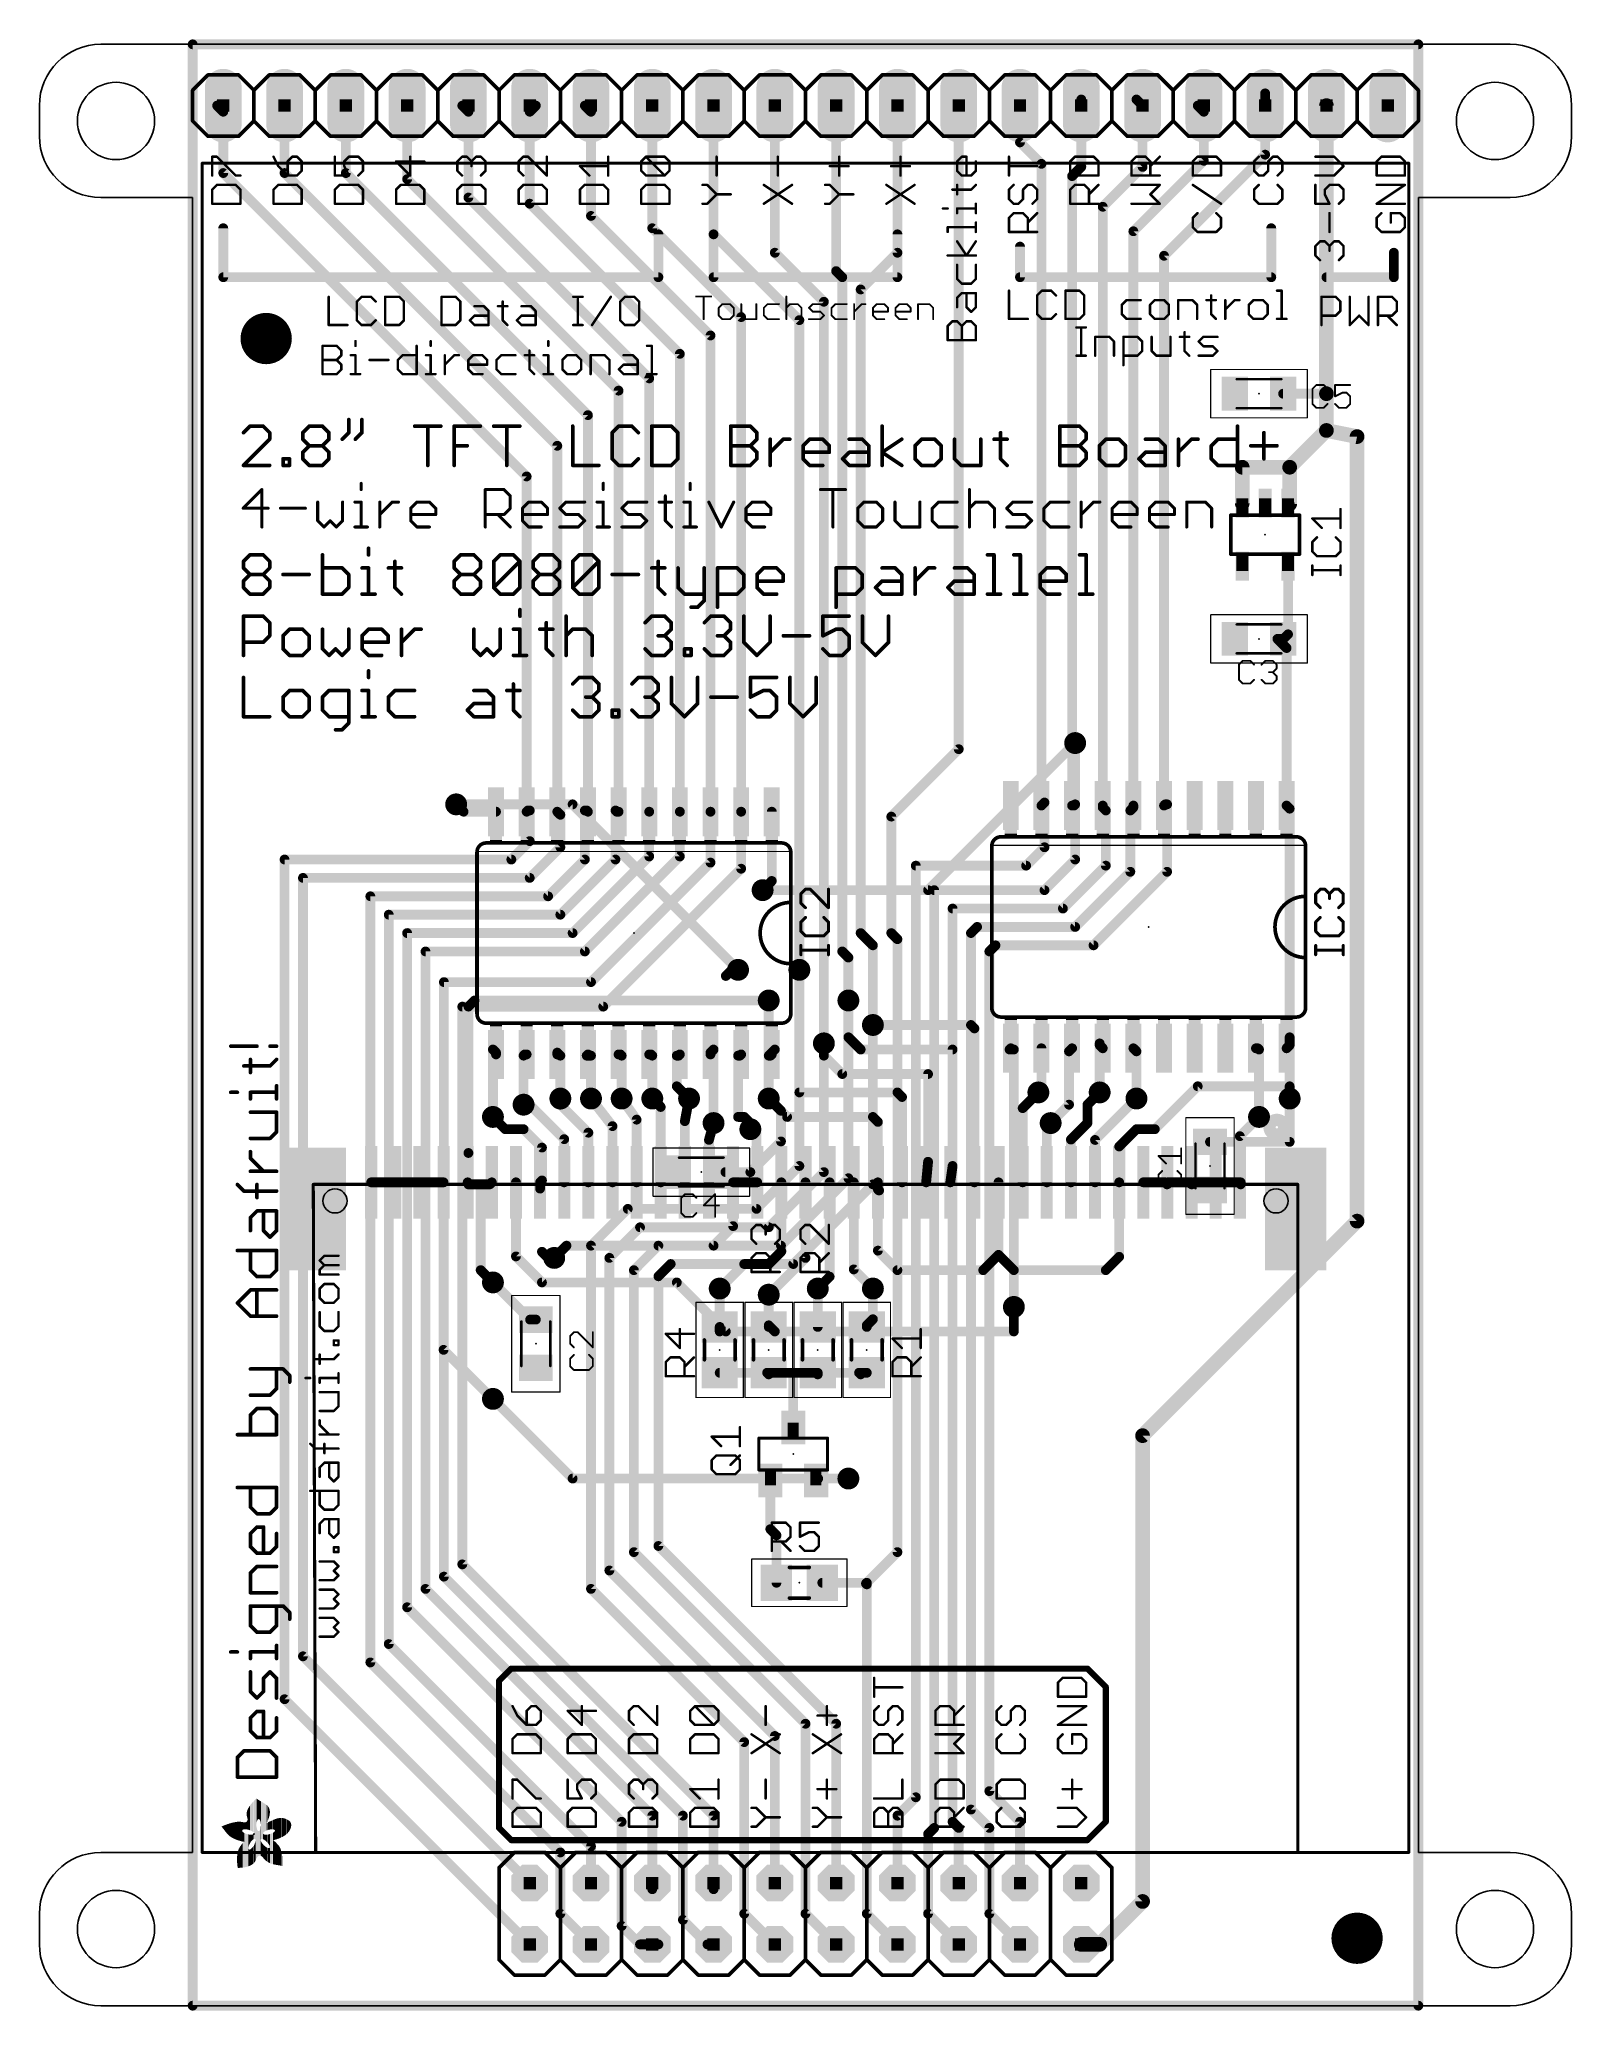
# Model space of a CAD drawing. Extents: x -31.8 to 31.8, y -40.8 to 40.8.
import ezdxf

# ---------------------------------------------------------------- set-up
doc = ezdxf.new("R2010")
doc.units = 0
for name, color, linetype in [('1', 12, 'CONTINUOUS'), ('16', 132, 'CONTINUOUS'), ('17', 110, 'CONTINUOUS'), ('18', 110, 'CONTINUOUS'), ('20', 53, 'CONTINUOUS'), ('21', 253, 'CONTINUOUS'), ('22', 253, 'CONTINUOUS'), ('23', 53, 'CONTINUOUS'), ('24', 53, 'CONTINUOUS'), ('25', 253, 'CONTINUOUS'), ('39', 12, 'CONTINUOUS'), ('41', 12, 'CONTINUOUS'), ('51', 253, 'CONTINUOUS')]:
    doc.layers.add(name, color=color, linetype=linetype)

# ---------------------------------------------------------------- blocks, each defined once
blk = doc.blocks.new('RECT')
blk.add_solid([(-0.5, -0.5), (0.5, -0.5), (-0.5, 0.5), (0.5, 0.5)])
blk = doc.blocks.new('LONGP100')
at = {"const_width": 1}
blk.add_lwpolyline([(-0.5, 0), (0.5, 0)], dxfattribs=at)
at = {"const_width": 0.5}
for points in [[(-0.5, 0.25, 1), (-0.5, -0.25)], [(0.5, -0.25, 1), (0.5, 0.25)]]:
    blk.add_lwpolyline(points, format="xyb", dxfattribs=at)
blk = doc.blocks.new('OCTAGONP')
at = {"const_width": 0.5}
blk.add_lwpolyline([(-0.25, -0.1036), (-0.25, 0.1036), (-0.1036, 0.25), (0.1036, 0.25), (0.25, 0.1036), (0.25, -0.1036), (0.1036, -0.25), (-0.1036, -0.25), (-0.25, -0.1036), (-0.25, 0.1036)], dxfattribs=at)
blk = doc.blocks.new('PIE')
at = {"const_width": 0.5}
blk.add_lwpolyline([(0, -0.25, 1), (0, 0.25, 1), (0, -0.25)], format="xyb", dxfattribs=at)
blk = doc.blocks.new('ROUNDV')
at = {"const_width": 0.5}
blk.add_lwpolyline([(0, -0.25, 1), (0, 0.25, 1), (0, -0.25)], format="xyb", dxfattribs=at)

msp = doc.modelspace()

# ---------------------------------------------------------------- linework, layer by layer
at = {"layer": '1'}
for points, const_width in [([(-25.4, 40.64), (-25.4, -40.64)], 0.4064), ([(25.4, 40.64), (-25.4, 40.64)], 0.4064), ([(25.4, -40.64), (25.4, 40.64)], 0.4064), ([(11.43, 38.1), (11.43, 38.354)], 0.4064), ([(13.97, 38.1), (13.716, 38.354)], 0.4064), ([(19.05, 38.1), (19.05, 38.608)], 0.4064), ([(21.59, 26.162), (21.59, 38.1)], 0.6096), ([(-24.384, 38.1), (-24.13, 38.1)], 0.4064), ([(-24.13, 37.846), (-24.384, 38.1)], 0.4064), ([(-24.13, 35.306), (-24.13, 37.846)], 0.4064), ([(-21.59, 35.306), (-21.59, 38.1)], 0.4064), ([(-19.05, 35.306), (-19.05, 38.1)], 0.4064), ([(-16.51, 35.052), (-16.51, 38.1)], 0.4064), ([(-14.224, 38.1), (-13.97, 38.1)], 0.4064), ([(-13.97, 37.846), (-14.224, 38.1)], 0.4064), ([(-13.97, 34.29), (-13.97, 37.846)], 0.4064), ([(-11.176, 38.1), (-11.43, 38.1)], 0.4064), ([(-11.43, 37.846), (-11.176, 38.1)], 0.4064), ([(-11.43, 34.036), (-11.43, 37.846)], 0.4064), ([(-9.144, 38.1), (-8.89, 38.1)], 0.4064), ([(-8.89, 37.846), (-9.144, 38.1)], 0.4064), ([(-8.89, 33.528), (-8.89, 37.846)], 0.4064), ([(-6.35, 33.02), (-6.35, 38.1)], 0.4064), ([(-3.81, 32.766), (-3.81, 38.1)], 0.4064), ([(-1.27, 32.004), (-1.27, 38.1)], 0.4064), ([(1.27, 31.242), (1.27, 38.1)], 0.4064), ([(3.81, 32.004), (3.81, 38.1)], 0.4064), ([(6.35, 11.43), (6.35, 38.1)], 0.4064), ([(8.89, 36.576), (8.89, 38.1)], 0.4064), ([(11.43, 35.56), (11.43, 38.1)], 0.4064), ([(13.97, 35.56), (13.97, 38.1)], 0.4064), ([(16.256, 38.1), (16.51, 38.1)], 0.4064), ([(16.51, 37.846), (16.256, 38.1)], 0.4064), ([(16.51, 35.814), (16.51, 37.846)], 0.4064), ([(19.05, 36.068), (19.05, 38.1)], 0.4064), ([(9.779, 35.687), (8.89, 36.576)], 0.4064), ([(13.589, 32.893), (16.51, 35.814)], 0.4064), ([(14.859, 31.877), (19.05, 36.068)], 0.4064), ([(-11.557, 22.733), (-24.13, 35.306)], 0.4064), ([(-10.287, 24.003), (-21.59, 35.306)], 0.4064), ([(-9.017, 25.273), (-19.05, 35.306)], 0.4064), ([(-7.747, 26.289), (-16.51, 35.052)], 0.4064), ([(9.779, 9.0932), (9.779, 35.687)], 0.4064), ([(11.049, 35.179), (11.43, 35.56)], 0.4064), ([(11.049, 9.0932), (11.049, 35.179)], 0.4064), ([(12.319, 33.909), (13.97, 35.56)], 0.4064), ([(-6.477, 26.797), (-13.97, 34.29)], 0.4064), ([(-5.207, 27.813), (-11.43, 34.036)], 0.4064), ([(-3.937, 28.575), (-8.89, 33.528)], 0.4064), ([(12.319, 9.0932), (12.319, 33.909)], 0.4064), ([(-2.667, 29.337), (-6.35, 33.02)], 0.4064), ([(-0.254, 29.21), (-3.81, 32.766)], 0.4064), ([(13.589, 9.0932), (13.589, 32.893)], 0.4064), ([(0.762, 29.972), (-1.27, 32.004)], 0.4064), ([(2.286, 30.48), (3.81, 32.004)], 0.4064), ([(14.859, 9.0932), (14.859, 31.877)], 0.4064), ([(1.524, 30.988), (1.27, 31.242)], 0.4064), ([(1.524, 3.048), (1.524, 30.988)], 0.4064), ([(2.286, 3.81), (2.286, 30.48)], 0.4064), ([(-2.667, 8.8392), (-2.667, 29.337)], 0.4064), ([(-0.254, 2.286), (-0.254, 29.21)], 0.4064), ([(0.762, -0.762), (0.762, 29.972)], 0.4064), ([(-3.937, 8.8392), (-3.937, 28.575)], 0.4064), ([(-5.207, 8.8392), (-5.207, 27.813)], 0.4064), ([(-6.477, 8.8392), (-6.477, 26.797)], 0.4064), ([(-7.747, 8.8392), (-7.747, 26.289)], 0.4064), ([(21.59, 26.162), (19.796, 26.162)], 0.4064), ([(21.59, 24.638), (21.59, 26.162)], 0.6096), ([(-9.017, 8.8392), (-9.017, 25.273)], 0.4064), ([(21.59, 24.638), (20.066, 23.114)], 0.6096), ([(22.86, 24.384), (21.59, 24.638)], 0.6096), ([(22.86, -8.128), (22.86, 24.384)], 0.6096), ([(-10.287, 8.8392), (-10.287, 24.003)], 0.4064), ([(-11.557, 8.8392), (-11.557, 22.733)], 0.4064), ([(18.1, 23.114), (18.1, 21.62)], 0.6096), ([(20.066, 23.114), (18.1, 23.114)], 0.6096), ([(20.066, 23.114), (20.066, 21.59)], 0.6096), ([(20, 21.59), (20, 21.62)], 0.4064), ([(20.066, 21.59), (20, 21.59)], 0.4064), ([(20, 16.19), (20, 19.02)], 0.4064), ([(19.812, 16.002), (20, 16.19)], 0.4064), ([(19.558, 16.002), (19.796, 16.002)], 0.4064), ([(19.939, 15.621), (19.558, 16.002)], 0.4064), ([(19.796, 16.002), (19.812, 16.002)], 0.4064), ([(19.939, 9.0932), (19.939, 15.621)], 0.4064), ([(3.556, 8.636), (6.35, 11.43)], 0.4064), ([(11.176, 11.684), (11.176, 9.144)], 0.4064), ([(-14.478, 9.144), (-14.1732, 8.8392)], 0.4064), ([(-14.1732, 8.8392), (-12.827, 8.8392)], 0.4064), ([(-11.557, 8.8392), (-11.5062, 8.89)], 0.4064), ([(-11.5062, 8.89), (-11.43, 8.89)], 0.4064), ([(-11.43, 8.89), (-11.43, 7.62)], 0.4064), ([(-10.287, 8.8392), (-10.16, 8.7122)], 0.4064), ([(-9.0678, 8.89), (-9.144, 8.89)], 0.4064), ([(-9.144, 8.89), (-9.144, 6.858)], 0.4064), ([(-9.017, 8.8392), (-9.0678, 8.89)], 0.4064), ([(-7.8232, 8.8392), (-7.874, 8.89)], 0.4064), ([(-7.874, 8.89), (-7.874, 6.858)], 0.4064), ([(-7.747, 8.8392), (-7.8232, 8.8392)], 0.4064), ([(-6.477, 6.985), (-6.477, 8.8392)], 0.4064), ([(-5.207, 6.985), (-5.207, 8.8392)], 0.4064), ([(-3.937, 6.731), (-3.937, 8.8392)], 0.4064), ([(-2.667, 6.477), (-2.667, 8.8392)], 0.4064), ([(-1.397, 5.969), (-1.397, 8.8392)], 0.4064), ([(9.906, 9.2202), (9.779, 9.0932)], 0.4064), ([(9.906, 7.366), (9.906, 9.2202)], 0.4064), ([(11.1252, 9.0932), (11.049, 9.0932)], 0.4064), ([(11.176, 9.144), (11.1252, 9.0932)], 0.4064), ([(11.176, 9.144), (11.176, 6.858)], 0.4064), ([(12.319, 9.017), (12.319, 9.0932)], 0.4064), ([(12.446, 8.89), (12.319, 9.017)], 0.4064), ([(12.446, 6.604), (12.446, 8.89)], 0.4064), ([(13.462, 8.89), (13.589, 9.017)], 0.4064), ([(13.462, 6.35), (13.462, 8.89)], 0.4064), ([(13.589, 9.017), (13.589, 9.0932)], 0.4064), ([(14.9098, 9.144), (14.859, 9.0932)], 0.4064), ([(14.986, 9.144), (14.9098, 9.144)], 0.4064), ([(14.986, 6.35), (14.986, 9.144)], 0.4064), ([(20.066, 8.9662), (19.939, 9.0932)], 0.4064), ([(20.066, -0.508), (20.066, 8.9662)], 0.4064), ([(-10.16, 8.7122), (-10.16, 7.366)], 0.4064), ([(3.556, 3.81), (3.556, 8.636)], 0.4064), ([(-11.43, 7.62), (-12.192, 6.858)], 0.4064), ([(-10.16, 7.366), (-11.43, 6.096)], 0.4064), ([(9.144, 6.604), (9.906, 7.366)], 0.4064), ([(-21.59, 6.858), (-21.59, -27.94)], 0.4064), ([(-12.192, 6.858), (-21.59, 6.858)], 0.4064), ([(-9.144, 6.858), (-10.668, 5.334)], 0.4064), ([(-7.874, 6.858), (-10.16, 4.572)], 0.4064), ([(-6.477, 6.985), (-9.652, 3.81)], 0.4064), ([(-5.207, 6.985), (-9.144, 3.048)], 0.4064), ([(-3.937, 6.731), (-8.89, 1.778)], 0.4064), ([(-2.667, 6.477), (-8.382, 0.762)], 0.4064), ([(4.572, 6.604), (4.572, -32.004)], 0.4064), ([(4.572, 6.604), (9.144, 6.604)], 0.4064), ([(11.176, 6.858), (9.906, 5.588)], 0.4064), ([(10.668, 4.826), (12.446, 6.604)], 0.4064), ([(11.176, 4.064), (13.462, 6.35)], 0.4064), ([(11.938, 3.302), (14.986, 6.35)], 0.4064), ([(-20.828, 6.096), (-20.828, -26.162)], 0.4064), ([(-11.43, 6.096), (-20.828, 6.096)], 0.4064), ([(-1.778, 5.588), (-1.397, 5.969)], 0.4064), ([(5.334, 5.588), (5.334, -33.274)], 0.4064), ([(9.906, 5.588), (5.334, 5.588)], 0.4064), ([(-18.034, 5.334), (-18.034, -26.416)], 0.4064), ([(-10.668, 5.334), (-18.034, 5.334)], 0.4064), ([(6.096, 4.826), (6.096, -33.02)], 0.4064), ([(6.096, 4.826), (10.668, 4.826)], 0.4064), ([(-17.272, 4.572), (-17.272, -25.654)], 0.4064), ([(-10.16, 4.572), (-17.272, 4.572)], 0.4064), ([(7.112, 4.064), (6.858, 3.81)], 0.4064), ([(7.112, 4.064), (11.176, 4.064)], 0.4064), ([(-9.652, 3.81), (-16.51, 3.81)], 0.4064), ([(-16.51, 3.81), (-16.51, -24.13)], 0.4064), ([(2.794, 3.302), (2.286, 3.81)], 0.4064), ([(2.794, 0), (2.794, 3.302)], 0.4064), ([(3.81, 3.556), (3.556, 3.81)], 0.4064), ([(3.81, 3.556), (3.81, -21.844)], 0.4064), ([(6.858, 3.81), (6.858, -32.512)], 0.4064), ([(7.874, 3.302), (7.62, 3.048)], 0.4064), ([(7.874, 3.302), (11.938, 3.302)], 0.4064), ([(-9.144, 3.048), (-15.748, 3.048)], 0.4064), ([(-15.748, 3.048), (-15.748, -23.368)], 0.4064), ([(-3.048, 2.286), (-3.302, 2.032)], 0.4064), ([(-2.794, 2.286), (-3.048, 2.286)], 0.4064), ([(-0.254, 2.286), (-0.254, -5.842)], 0.4064), ([(1.778, 2.794), (1.524, 3.048)], 0.4064), ([(1.778, 1.016), (1.778, 2.794)], 0.4064), ([(7.62, 3.048), (7.62, -31.75)], 0.4064), ([(-8.89, 1.778), (-14.986, 1.778)], 0.4064), ([(-14.986, 1.778), (-14.986, -22.86)], 0.4064), ([(-8.382, 0.762), (-14.224, 0.762)], 0.4064), ([(-14.224, 0.762), (-14.224, -22.352)], 0.4064), ([(-1.524, -1.27), (-1.524, 1.016)], 0.4064), ([(1.778, 1.016), (1.778, -6.35)], 0.4064), ([(2.794, 0), (2.794, -6.604)], 0.4064), ([(-12.827, -1.143), (-12.954, -1.016)], 0.4064), ([(-12.954, -1.016), (-12.954, -3.81)], 0.4064), ([(-3.937, -1.143), (-3.81, -1.016)], 0.4064), ([(-3.81, -1.016), (-3.81, -4.064)], 0.4064), ([(-1.397, -1.143), (-1.27, -1.016)], 0.4064), ([(0.762, -0.762), (0.762, -6.096)], 0.4064), ([(8.4582, -1.016), (8.509, -0.9652)], 0.4064), ([(8.636, -1.016), (8.4582, -1.016)], 0.4064), ([(8.636, -11.684), (8.636, -1.016)], 0.4064), ([(9.779, -2.667), (9.779, -0.9652)], 0.4064), ([(10.922, -1.0922), (11.049, -0.9652)], 0.4064), ([(12.192, -0.8382), (12.192, -0.762)], 0.4064), ([(12.192, -0.8382), (12.319, -0.9652)], 0.4064), ([(12.192, -2.794), (12.192, -0.8382)], 0.4064), ([(13.716, -1.0922), (13.589, -0.9652)], 0.4064), ([(18.7452, -0.9652), (18.669, -0.9652)], 0.4064), ([(18.796, -1.016), (18.7452, -0.9652)], 0.4064), ([(18.796, -3.81), (18.796, -1.016)], 0.4064), ([(20.066, -0.8382), (19.939, -0.9652)], 0.4064), ([(20.066, -0.508), (20.066, -0.8382)], 0.4064), ([(20.066, -3.048), (20.066, -0.508)], 0.4064), ([(-12.827, -1.2192), (-12.827, -1.143)], 0.4064), ([(-11.6332, -1.2192), (-11.684, -1.27)], 0.4064), ([(-11.684, -1.27), (-11.684, -3.302)], 0.4064), ([(-11.557, -1.2192), (-11.6332, -1.2192)], 0.4064), ([(-10.287, -1.143), (-10.16, -1.27)], 0.4064), ([(-10.287, -1.2192), (-10.287, -1.143)], 0.4064), ([(-10.16, -1.27), (-10.16, -3.048)], 0.4064), ([(-9.017, -1.2192), (-9.0678, -1.27)], 0.4064), ([(-9.0678, -1.27), (-8.89, -1.27)], 0.4064), ([(-8.89, -1.27), (-8.89, -3.048)], 0.4064), ([(-7.747, -1.2192), (-7.6708, -1.2192)], 0.4064), ([(-7.6708, -1.2192), (-7.62, -1.27)], 0.4064), ([(-7.62, -1.27), (-7.62, -3.048)], 0.4064), ([(-6.477, -1.2192), (-6.4008, -1.2192)], 0.4064), ([(-6.4008, -1.2192), (-6.35, -1.27)], 0.4064), ([(-6.35, -1.27), (-6.35, -3.048)], 0.4064), ([(-5.2578, -1.27), (-5.334, -1.27)], 0.4064), ([(-5.334, -1.27), (-5.334, -2.54)], 0.4064), ([(-5.207, -1.2192), (-5.2578, -1.27)], 0.4064), ([(-3.937, -1.2192), (-3.937, -1.143)], 0.4064), ([(-2.7178, -1.27), (-2.794, -1.27)], 0.4064), ([(-2.794, -1.27), (-2.794, -3.81)], 0.4064), ([(-2.667, -1.2192), (-2.7178, -1.27)], 0.4064), ([(-1.397, -1.143), (-1.524, -1.27)], 0.4064), ([(-1.4478, -1.27), (-1.524, -1.27)], 0.4064), ([(-1.524, -1.27), (-1.524, -3.048)], 0.4064), ([(-1.397, -1.2192), (-1.4478, -1.27)], 0.4064), ([(-1.397, -1.2192), (-1.397, -1.143)], 0.4064), ([(10.922, -3.302), (10.922, -1.0922)], 0.4064), ([(13.716, -3.048), (13.716, -1.0922)], 0.4064), ([(-5.334, -2.54), (-4.826, -3.048)], 0.4064), ([(-1.524, -3.048), (-1.016, -3.556)], 0.4064), ([(9.652, -2.794), (9.779, -2.667)], 0.4064), ([(10.16, -4.064), (10.922, -3.302)], 0.4064), ([(20.066, -3.048), (20.066, -4.842)], 0.4064), ([(-2.794, -3.81), (-2.54, -3.81)], 0.4064), ([(-2.54, -3.81), (-2.286, -4.064)], 0.4064), ([(-2.286, -4.064), (-2.286, -4.318)], 0.4064), ([(-1.016, -3.556), (-1.016, -4.826)], 0.4064), ([(-1.016, -4.826), (-2.286, -6.096)], 0.4064), ([(20.066, -4.842), (16.764, -4.842)], 0.4064), ([(-0.254, -5.842), (-2.032, -7.62)], 0.4064), ([(-2.286, -6.096), (-3.318, -6.096)], 0.4064), ([(0.762, -6.096), (-1.524, -8.382)], 0.4064), ([(1.778, -6.35), (-1.016, -9.144)], 0.4064), ([(2.794, -6.604), (-0.508, -9.906)], 0.4064), ([(-7.366, -7.62), (-8.89, -9.144)], 0.4064), ([(-2.032, -7.62), (-7.366, -7.62)], 0.4064), ([(13.97, -17.018), (22.86, -8.128)], 0.6096), ([(-8.89, -9.144), (-8.89, -23.368)], 0.4064), ([(-6.858, -8.382), (-8.128, -9.652)], 0.4064), ([(-6.096, -9.144), (-7.112, -10.16)], 0.4064), ([(-1.524, -8.382), (-6.858, -8.382)], 0.4064), ([(-1.016, -9.144), (-6.096, -9.144)], 0.4064), ([(-10.668, -9.652), (-10.922, -9.398)], 0.4064), ([(-10.414, -9.652), (-10.668, -9.652)], 0.4064), ([(-8.128, -9.652), (-8.128, -22.606)], 0.4064), ([(-5.588, -9.906), (-6.096, -10.414)], 0.4064), ([(-0.508, -9.906), (-5.588, -9.906)], 0.4064), ([(-12.954, -10.668), (-11.414, -12.208)], 0.4064), ([(-7.112, -10.16), (-7.112, -21.844)], 0.4064), ([(-6.096, -10.414), (-6.096, -21.59)], 0.4064), ([(-3.556, -10.922), (-3.556, -12.512)], 0.4064), ([(-1.524, -11.176), (-1.524, -12.446)], 0.4064), ([(0.508, -10.922), (0.508, -12.512)], 0.4064), ([(2.794, -10.922), (2.794, -12.192)], 0.4064), ([(-11.414, -12.208), (-11.176, -12.208)], 0.4064), ([(-1.524, -12.446), (-1.458, -12.512)], 0.4064), ([(2.794, -12.192), (2.54, -12.446)], 0.4064), ([(2.54, -12.446), (2.54, -12.512)], 0.4064), ([(-3.556, -12.512), (-3.556, -12.7)], 0.4064), ([(-1.458, -12.512), (-1.524, -12.512)], 0.4064), ([(-1.458, -12.512), (-1.27, -12.7)], 0.4064), ([(-1.59, -14.412), (-3.556, -14.412)], 0.4064), ([(-1.524, -14.478), (-1.59, -14.412)], 0.4064), ([(-1.524, -14.412), (-1.524, -14.478)], 0.4064), ([(-0.508, -14.412), (-1.524, -14.412)], 0.4064), ([(0.442, -14.412), (-0.508, -14.412)], 0.4064), ([(-0.508, -14.412), (-0.508, -16.68)], 0.4064), ([(0.508, -14.478), (0.442, -14.412)], 0.4064), ([(0.508, -14.412), (0.508, -14.478)], 0.4064), ([(2.22, -14.412), (0.508, -14.412)], 0.4064), ([(2.286, -14.478), (2.22, -14.412)], 0.4064), ([(2.352, -14.412), (2.286, -14.478)], 0.4064), ([(2.54, -14.412), (2.352, -14.412)], 0.4064), ([(13.97, -17.018), (13.97, -36.322)], 0.6096), ([(-1.458, -18.88), (-1.458, -20.894)], 0.4064), ([(0.442, -18.88), (0.526, -18.796)], 0.4064), ([(0.526, -18.796), (1.778, -18.796)], 0.4064), ([(-1.458, -20.894), (-1.204, -21.148)], 0.4064), ([(-1.204, -21.148), (-1.204, -23.114)], 0.4064), ([(-7.112, -21.844), (0, -28.956)], 0.4064), ([(-6.096, -21.59), (1.27, -28.956)], 0.4064), ([(3.81, -21.844), (2.507, -23.147)], 0.4064), ([(-14.986, -22.86), (-5.08, -32.766)], 0.4064), ([(-14.224, -22.352), (-3.81, -32.766)], 0.4064), ([(-8.128, -22.606), (-1.27, -29.464)], 0.4064), ([(-15.748, -23.368), (-6.35, -32.766)], 0.4064), ([(-8.89, -23.368), (-2.54, -29.718)], 0.4064), ([(2.54, -23.114), (0.696, -23.114)], 0.4064), ([(2.507, -23.147), (2.54, -23.114)], 0.4064), ([(2.507, -23.147), (2.54, -23.18)], 0.4064), ([(2.54, -23.18), (2.54, -36.83)], 0.4064), ([(-16.51, -24.13), (-7.62, -33.02)], 0.4064), ([(-20.828, -26.162), (-11.43, -35.56)], 0.4064), ([(-17.272, -25.654), (-8.89, -34.036)], 0.4064), ([(-18.034, -26.416), (-10.16, -34.29)], 0.4064), ([(-21.59, -27.94), (-11.43, -38.1)], 0.4064), ([(-1.27, -29.464), (-1.27, -35.56)], 0.4064), ([(0, -28.956), (0, -36.83)], 0.4064), ([(1.27, -28.956), (1.27, -35.56)], 0.4064), ([(-2.54, -29.718), (-2.54, -36.83)], 0.4064), ([(4.572, -32.004), (3.81, -32.766)], 0.4064), ([(7.62, -31.75), (8.89, -33.02)], 0.4064), ([(-6.35, -32.766), (-6.35, -35.56)], 0.4064), ([(-5.08, -32.766), (-5.08, -37.084)], 0.4064), ([(-3.81, -32.766), (-3.81, -35.56)], 0.4064), ([(3.81, -32.766), (3.81, -35.56)], 0.4064), ([(6.858, -32.512), (7.62, -33.274)], 0.4064), ([(-7.62, -33.02), (-7.62, -37.338)], 0.4064), ([(5.334, -33.274), (5.08, -33.528)], 0.4064), ([(5.08, -33.528), (5.08, -36.83)], 0.4064), ([(6.096, -33.02), (6.35, -33.274)], 0.4064), ([(6.35, -33.274), (6.35, -35.56)], 0.4064), ([(7.62, -33.274), (7.62, -36.83)], 0.4064), ([(8.89, -33.02), (8.89, -35.56)], 0.4064), ([(-10.16, -34.29), (-10.16, -36.83)], 0.4064), ([(-8.89, -34.036), (-8.89, -35.56)], 0.4064), ([(-6.35, -35.56), (-6.35, -35.814)], 0.4064), ([(-3.81, -35.56), (-3.81, -35.814)], 0.4064), ([(-10.16, -36.83), (-8.89, -38.1)], 0.4064), ([(-2.54, -36.83), (-1.27, -38.1)], 0.4064), ([(0, -36.83), (1.27, -38.1)], 0.4064), ([(2.54, -36.83), (3.81, -38.1)], 0.4064), ([(5.08, -36.83), (6.35, -38.1)], 0.4064), ([(7.62, -36.83), (8.89, -38.1)], 0.4064), ([(13.97, -36.322), (12.192, -38.1)], 0.6096), ([(-7.62, -37.338), (-6.858, -38.1)], 0.4064), ([(-5.08, -37.084), (-4.064, -38.1)], 0.4064), ([(-6.858, -38.1), (-6.35, -38.1)], 0.4064), ([(-6.35, -38.1), (-6.096, -38.1)], 0.4064), ([(-4.064, -38.1), (-3.81, -38.1)], 0.4064), ([(12.192, -38.1), (11.43, -38.1)], 0.6096), ([(-25.4, -40.64), (25.4, -40.64)], 0.4064)]:
    msp.add_lwpolyline(points, dxfattribs=dict(at, const_width=const_width))
for points, const_width in [([(-25.2984, 40.64, 1), (-25.5016, 40.64)], 0.2032), ([(-25.4, 40.7416, 1), (-25.4, 40.5384)], 0.2032), ([(25.5016, 40.64, 1), (25.2984, 40.64)], 0.2032), ([(25.4, 40.5384, 1), (25.4, 40.7416)], 0.2032), ([(11.5316, 38.354, 1), (11.3284, 38.354)], 0.2032), ([(13.7878, 38.4258, 1), (13.6442, 38.2822)], 0.2032), ([(19.1516, 38.608, 1), (18.9484, 38.608)], 0.2032), ([(21.7424, 38.1, 1), (21.4376, 38.1)], 0.3048), ([(-24.384, 38.2016, 1), (-24.384, 37.9984)], 0.2032), ([(-24.3122, 38.1718, 1), (-24.4558, 38.0282)], 0.2032), ([(-24.0284, 37.846, 1), (-24.2316, 37.846)], 0.2032), ([(-24.2018, 37.7742, 1), (-24.0582, 37.9178)], 0.2032), ([(-24.13, 37.9984, 1), (-24.13, 38.2016)], 0.2032), ([(-21.4884, 38.1, 1), (-21.6916, 38.1)], 0.2032), ([(-18.9484, 38.1, 1), (-19.1516, 38.1)], 0.2032), ([(-16.4084, 38.1, 1), (-16.6116, 38.1)], 0.2032), ([(-14.224, 38.2016, 1), (-14.224, 37.9984)], 0.2032), ([(-14.1522, 38.1718, 1), (-14.2958, 38.0282)], 0.2032), ([(-13.8684, 37.846, 1), (-14.0716, 37.846)], 0.2032), ([(-14.0418, 37.7742, 1), (-13.8982, 37.9178)], 0.2032), ([(-13.97, 37.9984, 1), (-13.97, 38.2016)], 0.2032), ([(-11.43, 38.2016, 1), (-11.43, 37.9984)], 0.2032), ([(-11.3284, 37.846, 1), (-11.5316, 37.846)], 0.2032), ([(-11.5018, 37.9178, 1), (-11.3582, 37.7742)], 0.2032), ([(-11.1042, 38.0282, 1), (-11.2478, 38.1718)], 0.2032), ([(-11.176, 37.9984, 1), (-11.176, 38.2016)], 0.2032), ([(-9.144, 38.2016, 1), (-9.144, 37.9984)], 0.2032), ([(-9.0722, 38.1718, 1), (-9.2158, 38.0282)], 0.2032), ([(-8.7884, 37.846, 1), (-8.9916, 37.846)], 0.2032), ([(-8.9618, 37.7742, 1), (-8.8182, 37.9178)], 0.2032), ([(-8.89, 37.9984, 1), (-8.89, 38.2016)], 0.2032), ([(-6.2484, 38.1, 1), (-6.4516, 38.1)], 0.2032), ([(-3.7084, 38.1, 1), (-3.9116, 38.1)], 0.2032), ([(-1.1684, 38.1, 1), (-1.3716, 38.1)], 0.2032), ([(1.3716, 38.1, 1), (1.1684, 38.1)], 0.2032), ([(3.9116, 38.1, 1), (3.7084, 38.1)], 0.2032), ([(6.4516, 38.1, 1), (6.2484, 38.1)], 0.2032), ([(8.9916, 38.1, 1), (8.7884, 38.1)], 0.2032), ([(11.5316, 38.1, 1), (11.3284, 38.1)], 0.2032), ([(11.3284, 38.1, 1), (11.5316, 38.1)], 0.2032), ([(14.0716, 38.1, 1), (13.8684, 38.1)], 0.2032), ([(13.8982, 38.0282, 1), (14.0418, 38.1718)], 0.2032), ([(16.256, 38.2016, 1), (16.256, 37.9984)], 0.2032), ([(16.3278, 38.1718, 1), (16.1842, 38.0282)], 0.2032), ([(16.6116, 37.846, 1), (16.4084, 37.846)], 0.2032), ([(16.4382, 37.7742, 1), (16.5818, 37.9178)], 0.2032), ([(16.51, 37.9984, 1), (16.51, 38.2016)], 0.2032), ([(19.1516, 38.1, 1), (18.9484, 38.1)], 0.2032), ([(18.9484, 38.1, 1), (19.1516, 38.1)], 0.2032), ([(8.9618, 36.6478, 1), (8.8182, 36.5042)], 0.2032), ([(8.7884, 36.576, 1), (8.9916, 36.576)], 0.2032), ([(16.5818, 35.7422, 1), (16.4382, 35.8858)], 0.2032), ([(18.9484, 36.068, 1), (19.1516, 36.068)], 0.2032), ([(19.1218, 35.9962, 1), (18.9782, 36.1398)], 0.2032), ([(-24.2316, 35.306, 1), (-24.0284, 35.306)], 0.2032), ([(-24.0582, 35.3778, 1), (-24.2018, 35.2342)], 0.2032), ([(-21.6916, 35.306, 1), (-21.4884, 35.306)], 0.2032), ([(-21.5182, 35.3778, 1), (-21.6618, 35.2342)], 0.2032), ([(-19.1516, 35.306, 1), (-18.9484, 35.306)], 0.2032), ([(-18.9782, 35.3778, 1), (-19.1218, 35.2342)], 0.2032), ([(-16.6116, 35.052, 1), (-16.4084, 35.052)], 0.2032), ([(-16.4382, 35.1238, 1), (-16.5818, 34.9802)], 0.2032), ([(9.8806, 35.687, 1), (9.6774, 35.687)], 0.2032), ([(9.7072, 35.6152, 1), (9.8508, 35.7588)], 0.2032), ([(11.1506, 35.179, 1), (10.9474, 35.179)], 0.2032), ([(10.9772, 35.2508, 1), (11.1208, 35.1072)], 0.2032), ([(11.3284, 35.56, 1), (11.5316, 35.56)], 0.2032), ([(11.5018, 35.4882, 1), (11.3582, 35.6318)], 0.2032), ([(13.8684, 35.56, 1), (14.0716, 35.56)], 0.2032), ([(14.0418, 35.4882, 1), (13.8982, 35.6318)], 0.2032), ([(16.4084, 35.814, 1), (16.6116, 35.814)], 0.2032), ([(-14.0716, 34.29, 1), (-13.8684, 34.29)], 0.2032), ([(-13.8982, 34.3618, 1), (-14.0418, 34.2182)], 0.2032), ([(-11.5316, 34.036, 1), (-11.3284, 34.036)], 0.2032), ([(-11.3582, 34.1078, 1), (-11.5018, 33.9642)], 0.2032), ([(-8.9916, 33.528, 1), (-8.7884, 33.528)], 0.2032), ([(-8.8182, 33.5998, 1), (-8.9618, 33.4562)], 0.2032), ([(12.4206, 33.909, 1), (12.2174, 33.909)], 0.2032), ([(12.2472, 33.9808, 1), (12.3908, 33.8372)], 0.2032), ([(-6.4516, 33.02, 1), (-6.2484, 33.02)], 0.2032), ([(-6.2782, 33.0918, 1), (-6.4218, 32.9482)], 0.2032), ([(-3.9116, 32.766, 1), (-3.7084, 32.766)], 0.2032), ([(-3.7382, 32.8378, 1), (-3.8818, 32.6942)], 0.2032), ([(13.6906, 32.893, 1), (13.4874, 32.893)], 0.2032), ([(13.5172, 32.9648, 1), (13.6608, 32.8212)], 0.2032), ([(-1.3716, 32.004, 1), (-1.1684, 32.004)], 0.2032), ([(-1.1982, 32.0758, 1), (-1.3418, 31.9322)], 0.2032), ([(3.7084, 32.004, 1), (3.9116, 32.004)], 0.2032), ([(3.8818, 31.9322, 1), (3.7382, 32.0758)], 0.2032), ([(14.9606, 31.877, 1), (14.7574, 31.877)], 0.2032), ([(14.7872, 31.9488, 1), (14.9308, 31.8052)], 0.2032), ([(1.1684, 31.242, 1), (1.3716, 31.242)], 0.2032), ([(1.3418, 31.3138, 1), (1.1982, 31.1702)], 0.2032), ([(1.6256, 30.988, 1), (1.4224, 30.988)], 0.2032), ([(1.4522, 30.9162, 1), (1.5958, 31.0598)], 0.2032), ([(2.3876, 30.48, 1), (2.1844, 30.48)], 0.2032), ([(2.2142, 30.5518, 1), (2.3578, 30.4082)], 0.2032), ([(-2.5654, 29.337, 1), (-2.7686, 29.337)], 0.2032), ([(-2.7388, 29.2652, 1), (-2.5952, 29.4088)], 0.2032), ([(-0.1524, 29.21, 1), (-0.3556, 29.21)], 0.2032), ([(0.8636, 29.972, 1), (0.6604, 29.972)], 0.2032), ([(0.6902, 29.9002, 1), (0.8338, 30.0438)], 0.2032), ([(-3.8354, 28.575, 1), (-4.0386, 28.575)], 0.2032), ([(-4.0088, 28.5032, 1), (-3.8652, 28.6468)], 0.2032), ([(-0.3258, 29.1382, 1), (-0.1822, 29.2818)], 0.2032), ([(-5.1054, 27.813, 1), (-5.3086, 27.813)], 0.2032), ([(-5.2788, 27.7412, 1), (-5.1352, 27.8848)], 0.2032), ([(-6.3754, 26.797, 1), (-6.5786, 26.797)], 0.2032), ([(-6.5488, 26.7252, 1), (-6.4052, 26.8688)], 0.2032), ([(-7.6454, 26.289, 1), (-7.8486, 26.289)], 0.2032), ([(-7.8188, 26.2172, 1), (-7.6752, 26.3608)], 0.2032), ([(19.796, 26.2636, 1), (19.796, 26.0604)], 0.2032), ([(21.7424, 26.162, 1), (21.4376, 26.162)], 0.3048), ([(21.4376, 26.162, 1), (21.7424, 26.162)], 0.3048), ([(21.59, 26.0604, 1), (21.59, 26.2636)], 0.2032), ([(-8.9154, 25.273, 1), (-9.1186, 25.273)], 0.2032), ([(-9.0888, 25.2012, 1), (-8.9452, 25.3448)], 0.2032), ([(21.6199, 24.7874, 1), (21.5601, 24.4886)], 0.3048), ([(21.4376, 24.638, 1), (21.7424, 24.638)], 0.3048), ([(21.6978, 24.5302, 1), (21.4822, 24.7458)], 0.3048), ([(23.0124, 24.384, 1), (22.7076, 24.384)], 0.3048), ([(22.8301, 24.2346, 1), (22.8899, 24.5334)], 0.3048), ([(-10.1854, 24.003, 1), (-10.3886, 24.003)], 0.2032), ([(-10.3588, 23.9312, 1), (-10.2152, 24.0748)], 0.2032), ([(-11.4554, 22.733, 1), (-11.6586, 22.733)], 0.2032), ([(-11.6288, 22.6612, 1), (-11.4852, 22.8048)], 0.2032), ([(18.2524, 23.114, 1), (17.9476, 23.114)], 0.3048), ([(18.1, 23.2664, 1), (18.1, 22.9616)], 0.3048), ([(19.9582, 23.2218, 1), (20.1738, 23.0062)], 0.3048), ([(20.2184, 23.114, 1), (19.9136, 23.114)], 0.3048), ([(20.066, 22.9616, 1), (20.066, 23.2664)], 0.3048), ([(17.9476, 21.62, 1), (18.2524, 21.62)], 0.3048), ([(19.9136, 21.59, 1), (20.2184, 21.59)], 0.3048), ([(20.1016, 21.62, 1), (19.8984, 21.62)], 0.2032), ([(20, 21.6916, 1), (20, 21.4884)], 0.2032), ([(19.8984, 21.59, 1), (20.1016, 21.59)], 0.2032), ([(20.066, 21.4884, 1), (20.066, 21.6916)], 0.2032), ([(20.1016, 19.02, 1), (19.8984, 19.02)], 0.2032), ([(20.0718, 16.1182, 1), (19.9282, 16.2618)], 0.2032), ([(19.558, 16.1036, 1), (19.558, 15.9004)], 0.2032), ([(19.6298, 16.0738, 1), (19.4862, 15.9302)], 0.2032), ([(19.796, 16.1036, 1), (19.796, 15.9004)], 0.2032), ([(19.7402, 16.0738, 1), (19.8838, 15.9302)], 0.2032), ([(19.796, 15.9004, 1), (19.796, 16.1036)], 0.2032), ([(19.812, 15.9004, 1), (19.812, 16.1036)], 0.2032), ([(20.0406, 15.621, 1), (19.8374, 15.621)], 0.2032), ([(19.8672, 15.5492, 1), (20.0108, 15.6928)], 0.2032), ([(19.8984, 16.19, 1), (20.1016, 16.19)], 0.2032), ([(6.2484, 11.43, 1), (6.4516, 11.43)], 0.2032), ([(6.4218, 11.3582, 1), (6.2782, 11.5018)], 0.2032), ([(11.2776, 11.684, 1), (11.0744, 11.684)], 0.2032), ([(-14.4062, 9.2158, 1), (-14.5498, 9.0722)], 0.2032), ([(-14.1732, 8.9408, 1), (-14.1732, 8.7376)], 0.2032), ([(-14.245, 8.7674, 1), (-14.1014, 8.911)], 0.2032), ([(-12.827, 8.7376, 1), (-12.827, 8.9408)], 0.2032), ([(-11.6288, 8.911, 1), (-11.4852, 8.7674)], 0.2032), ([(-11.5062, 8.9916, 1), (-11.5062, 8.7884)], 0.2032), ([(-11.4344, 8.8182, 1), (-11.578, 8.9618)], 0.2032), ([(-11.3284, 8.89, 1), (-11.5316, 8.89)], 0.2032), ([(-11.43, 8.7884, 1), (-11.43, 8.9916)], 0.2032), ([(-10.2152, 8.911, 1), (-10.3588, 8.7674)], 0.2032), ([(-9.144, 8.9916, 1), (-9.144, 8.7884)], 0.2032), ([(-9.0424, 8.89, 1), (-9.2456, 8.89)], 0.2032), ([(-8.996, 8.9618, 1), (-9.1396, 8.8182)], 0.2032), ([(-9.0888, 8.7674, 1), (-8.9452, 8.911)], 0.2032), ([(-9.0678, 8.7884, 1), (-9.0678, 8.9916)], 0.2032), ([(-7.7724, 8.89, 1), (-7.9756, 8.89)], 0.2032), ([(-7.8022, 8.9618, 1), (-7.9458, 8.8182)], 0.2032), ([(-7.8232, 8.9408, 1), (-7.8232, 8.7376)], 0.2032), ([(-7.895, 8.7674, 1), (-7.7514, 8.911)], 0.2032), ([(-7.747, 8.7376, 1), (-7.747, 8.9408)], 0.2032), ([(-6.3754, 8.8392, 1), (-6.5786, 8.8392)], 0.2032), ([(-5.1054, 8.8392, 1), (-5.3086, 8.8392)], 0.2032), ([(-3.8354, 8.8392, 1), (-4.0386, 8.8392)], 0.2032), ([(-2.5654, 8.8392, 1), (-2.7686, 8.8392)], 0.2032), ([(-1.2954, 8.8392, 1), (-1.4986, 8.8392)], 0.2032), ([(9.6774, 9.0932, 1), (9.8806, 9.0932)], 0.2032), ([(9.7072, 9.165, 1), (9.8508, 9.0214)], 0.2032), ([(10.0076, 9.2202, 1), (9.8044, 9.2202)], 0.2032), ([(9.9778, 9.1484, 1), (9.8342, 9.292)], 0.2032), ([(11.049, 9.1948, 1), (11.049, 8.9916)], 0.2032), ([(10.9474, 9.0932, 1), (11.1506, 9.0932)], 0.2032), ([(11.0534, 9.165, 1), (11.197, 9.0214)], 0.2032), ([(11.2776, 9.144, 1), (11.0744, 9.144)], 0.2032), ([(11.0744, 9.144, 1), (11.2776, 9.144)], 0.2032), ([(11.2478, 9.0722, 1), (11.1042, 9.2158)], 0.2032), ([(11.1252, 8.9916, 1), (11.1252, 9.1948)], 0.2032), ([(12.4206, 9.0932, 1), (12.2174, 9.0932)], 0.2032), ([(12.2174, 9.0932, 1), (12.4206, 9.0932)], 0.2032), ([(12.2174, 9.017, 1), (12.4206, 9.017)], 0.2032), ([(12.3908, 9.0888, 1), (12.2472, 8.9452)], 0.2032), ([(12.5476, 8.89, 1), (12.3444, 8.89)], 0.2032), ([(12.3742, 8.8182, 1), (12.5178, 8.9618)], 0.2032), ([(13.5636, 8.89, 1), (13.3604, 8.89)], 0.2032), ([(13.3902, 8.9618, 1), (13.5338, 8.8182)], 0.2032), ([(13.6906, 9.0932, 1), (13.4874, 9.0932)], 0.2032), ([(13.4874, 9.0932, 1), (13.6906, 9.0932)], 0.2032), ([(13.4874, 9.017, 1), (13.6906, 9.017)], 0.2032), ([(13.6608, 8.9452, 1), (13.5172, 9.0888)], 0.2032), ([(14.7574, 9.0932, 1), (14.9606, 9.0932)], 0.2032), ([(14.7872, 9.165, 1), (14.9308, 9.0214)], 0.2032), ([(14.9098, 9.2456, 1), (14.9098, 9.0424)], 0.2032), ([(14.9816, 9.0722, 1), (14.838, 9.2158)], 0.2032), ([(15.0876, 9.144, 1), (14.8844, 9.144)], 0.2032), ([(14.986, 9.0424, 1), (14.986, 9.2456)], 0.2032), ([(19.8374, 9.0932, 1), (20.0406, 9.0932)], 0.2032), ([(20.0108, 9.165, 1), (19.8672, 9.0214)], 0.2032), ([(20.1676, 8.9662, 1), (19.9644, 8.9662)], 0.2032), ([(19.9942, 8.8944, 1), (20.1378, 9.038)], 0.2032), ([(-11.6586, 8.8392, 1), (-11.4554, 8.8392)], 0.2032), ([(-10.3886, 8.8392, 1), (-10.1854, 8.8392)], 0.2032), ([(-10.0584, 8.7122, 1), (-10.2616, 8.7122)], 0.2032), ([(-10.2318, 8.6404, 1), (-10.0882, 8.784)], 0.2032), ([(-9.1186, 8.8392, 1), (-8.9154, 8.8392)], 0.2032), ([(-7.8486, 8.8392, 1), (-7.6454, 8.8392)], 0.2032), ([(-6.5786, 8.8392, 1), (-6.3754, 8.8392)], 0.2032), ([(-5.3086, 8.8392, 1), (-5.1054, 8.8392)], 0.2032), ([(-4.0386, 8.8392, 1), (-3.8354, 8.8392)], 0.2032), ([(-2.7686, 8.8392, 1), (-2.5654, 8.8392)], 0.2032), ([(3.6576, 8.636, 1), (3.4544, 8.636)], 0.2032), ([(3.4842, 8.7078, 1), (3.6278, 8.5642)], 0.2032), ([(-11.5316, 7.62, 1), (-11.3284, 7.62)], 0.2032), ([(-11.3582, 7.5482, 1), (-11.5018, 7.6918)], 0.2032), ([(-10.2616, 7.366, 1), (-10.0584, 7.366)], 0.2032), ([(-10.0882, 7.2942, 1), (-10.2318, 7.4378)], 0.2032), ([(9.8044, 7.366, 1), (10.0076, 7.366)], 0.2032), ([(9.9778, 7.2942, 1), (9.8342, 7.4378)], 0.2032), ([(-21.4884, 6.858, 1), (-21.6916, 6.858)], 0.2032), ([(-21.59, 6.9596, 1), (-21.59, 6.7564)], 0.2032), ([(-12.2638, 6.9298, 1), (-12.1202, 6.7862)], 0.2032), ([(-12.192, 6.7564, 1), (-12.192, 6.9596)], 0.2032), ([(-9.2456, 6.858, 1), (-9.0424, 6.858)], 0.2032), ([(-9.0722, 6.7862, 1), (-9.2158, 6.9298)], 0.2032), ([(-7.9756, 6.858, 1), (-7.7724, 6.858)], 0.2032), ([(-7.8022, 6.7862, 1), (-7.9458, 6.9298)], 0.2032), ([(-6.5786, 6.985, 1), (-6.3754, 6.985)], 0.2032), ([(-6.4052, 6.9132, 1), (-6.5488, 7.0568)], 0.2032), ([(-5.3086, 6.985, 1), (-5.1054, 6.985)], 0.2032), ([(-5.1352, 6.9132, 1), (-5.2788, 7.0568)], 0.2032), ([(-4.0386, 6.731, 1), (-3.8354, 6.731)], 0.2032), ([(-3.8652, 6.6592, 1), (-4.0088, 6.8028)], 0.2032), ([(-2.7686, 6.477, 1), (-2.5654, 6.477)], 0.2032), ([(-2.5952, 6.4052, 1), (-2.7388, 6.5488)], 0.2032), ([(4.6736, 6.604, 1), (4.4704, 6.604)], 0.2032), ([(4.572, 6.7056, 1), (4.572, 6.5024)], 0.2032), ([(9.0722, 6.6758, 1), (9.2158, 6.5322)], 0.2032), ([(9.144, 6.5024, 1), (9.144, 6.7056)], 0.2032), ([(11.0744, 6.858, 1), (11.2776, 6.858)], 0.2032), ([(11.2478, 6.7862, 1), (11.1042, 6.9298)], 0.2032), ([(12.3444, 6.604, 1), (12.5476, 6.604)], 0.2032), ([(12.5178, 6.5322, 1), (12.3742, 6.6758)], 0.2032), ([(13.5338, 6.2782, 1), (13.3902, 6.4218)], 0.2032), ([(15.0578, 6.2782, 1), (14.9142, 6.4218)], 0.2032), ([(-20.7264, 6.096, 1), (-20.9296, 6.096)], 0.2032), ([(-20.828, 6.1976, 1), (-20.828, 5.9944)], 0.2032), ([(-11.5018, 6.1678, 1), (-11.3582, 6.0242)], 0.2032), ([(-11.43, 5.9944, 1), (-11.43, 6.1976)], 0.2032), ([(-1.8498, 5.6598, 1), (-1.7062, 5.5162)], 0.2032), ([(-1.4986, 5.969, 1), (-1.2954, 5.969)], 0.2032), ([(-1.3252, 5.8972, 1), (-1.4688, 6.0408)], 0.2032), ([(5.4356, 5.588, 1), (5.2324, 5.588)], 0.2032), ([(5.334, 5.6896, 1), (5.334, 5.4864)], 0.2032), ([(9.8342, 5.6598, 1), (9.9778, 5.5162)], 0.2032), ([(9.906, 5.4864, 1), (9.906, 5.6896)], 0.2032), ([(13.3604, 6.35, 1), (13.5636, 6.35)], 0.2032), ([(14.8844, 6.35, 1), (15.0876, 6.35)], 0.2032), ([(-17.9324, 5.334, 1), (-18.1356, 5.334)], 0.2032), ([(-18.034, 5.4356, 1), (-18.034, 5.2324)], 0.2032), ([(-10.7398, 5.4058, 1), (-10.5962, 5.2622)], 0.2032), ([(-10.668, 5.2324, 1), (-10.668, 5.4356)], 0.2032), ([(6.1976, 4.826, 1), (5.9944, 4.826)], 0.2032), ([(6.096, 4.9276, 1), (6.096, 4.7244)], 0.2032), ([(10.5962, 4.8978, 1), (10.7398, 4.7542)], 0.2032), ([(10.668, 4.7244, 1), (10.668, 4.9276)], 0.2032), ([(-17.1704, 4.572, 1), (-17.3736, 4.572)], 0.2032), ([(-17.272, 4.6736, 1), (-17.272, 4.4704)], 0.2032), ([(-10.2318, 4.6438, 1), (-10.0882, 4.5002)], 0.2032), ([(-10.16, 4.4704, 1), (-10.16, 4.6736)], 0.2032), ([(7.112, 4.1656, 1), (7.112, 3.9624)], 0.2032), ([(7.1838, 3.9922, 1), (7.0402, 4.1358)], 0.2032), ([(11.1042, 4.1358, 1), (11.2478, 3.9922)], 0.2032), ([(11.176, 3.9624, 1), (11.176, 4.1656)], 0.2032), ([(-16.51, 3.9116, 1), (-16.51, 3.7084)], 0.2032), ([(-16.4084, 3.81, 1), (-16.6116, 3.81)], 0.2032), ([(-9.7238, 3.8818, 1), (-9.5802, 3.7382)], 0.2032), ([(-9.652, 3.7084, 1), (-9.652, 3.9116)], 0.2032), ([(2.1844, 3.81, 1), (2.3876, 3.81)], 0.2032), ([(2.3578, 3.8818, 1), (2.2142, 3.7382)], 0.2032), ([(2.8956, 3.302, 1), (2.6924, 3.302)], 0.2032), ([(2.7222, 3.2302, 1), (2.8658, 3.3738)], 0.2032), ([(3.4544, 3.81, 1), (3.6576, 3.81)], 0.2032), ([(3.6278, 3.8818, 1), (3.4842, 3.7382)], 0.2032), ([(3.9116, 3.556, 1), (3.7084, 3.556)], 0.2032), ([(3.7382, 3.4842, 1), (3.8818, 3.6278)], 0.2032), ([(6.9596, 3.81, 1), (6.7564, 3.81)], 0.2032), ([(6.7862, 3.8818, 1), (6.9298, 3.7382)], 0.2032), ([(7.874, 3.4036, 1), (7.874, 3.2004)], 0.2032), ([(7.9458, 3.2302, 1), (7.8022, 3.3738)], 0.2032), ([(11.8662, 3.3738, 1), (12.0098, 3.2302)], 0.2032), ([(11.938, 3.2004, 1), (11.938, 3.4036)], 0.2032), ([(-15.748, 3.1496, 1), (-15.748, 2.9464)], 0.2032), ([(-15.6464, 3.048, 1), (-15.8496, 3.048)], 0.2032), ([(-9.2158, 3.1198, 1), (-9.0722, 2.9762)], 0.2032), ([(-9.144, 2.9464, 1), (-9.144, 3.1496)], 0.2032), ([(-3.048, 2.3876, 1), (-3.048, 2.1844)], 0.2032), ([(-2.9762, 2.2142, 1), (-3.1198, 2.3578)], 0.2032), ([(-2.794, 2.1844, 1), (-2.794, 2.3876)], 0.2032), ([(-0.1524, 2.286, 1), (-0.3556, 2.286)], 0.2032), ([(1.4224, 3.048, 1), (1.6256, 3.048)], 0.2032), ([(1.5958, 3.1198, 1), (1.4522, 2.9762)], 0.2032), ([(1.8796, 2.794, 1), (1.6764, 2.794)], 0.2032), ([(1.7062, 2.7222, 1), (1.8498, 2.8658)], 0.2032), ([(7.7216, 3.048, 1), (7.5184, 3.048)], 0.2032), ([(7.5482, 3.1198, 1), (7.6918, 2.9762)], 0.2032), ([(-14.986, 1.8796, 1), (-14.986, 1.6764)], 0.2032), ([(-14.8844, 1.778, 1), (-15.0876, 1.778)], 0.2032), ([(-8.9618, 1.8498, 1), (-8.8182, 1.7062)], 0.2032), ([(-8.89, 1.6764, 1), (-8.89, 1.8796)], 0.2032), ([(-3.3738, 2.1038, 1), (-3.2302, 1.9602)], 0.2032), ([(-0.3556, 2.286, 1), (-0.1524, 2.286)], 0.2032), ([(-14.224, 0.8636, 1), (-14.224, 0.6604)], 0.2032), ([(-14.1224, 0.762, 1), (-14.3256, 0.762)], 0.2032), ([(-8.4538, 0.8338, 1), (-8.3102, 0.6902)], 0.2032), ([(-8.382, 0.6604, 1), (-8.382, 0.8636)], 0.2032), ([(-1.4224, 1.016, 1), (-1.6256, 1.016)], 0.2032), ([(1.8796, 1.016, 1), (1.6764, 1.016)], 0.2032), ([(1.6764, 1.016, 1), (1.8796, 1.016)], 0.2032), ([(2.8956, 0, 1), (2.6924, 0)], 0.2032), ([(2.6924, 0, 1), (2.8956, 0)], 0.2032), ([(-12.8524, -1.016, 1), (-13.0556, -1.016)], 0.2032), ([(-12.8822, -0.9442, 1), (-13.0258, -1.0878)], 0.2032), ([(-3.7084, -1.016, 1), (-3.9116, -1.016)], 0.2032), ([(-3.7382, -1.0878, 1), (-3.8818, -0.9442)], 0.2032), ([(-1.1982, -1.0878, 1), (-1.3418, -0.9442)], 0.2032), ([(0.8636, -0.762, 1), (0.6604, -0.762)], 0.2032), ([(0.6604, -0.762, 1), (0.8636, -0.762)], 0.2032), ([(8.4582, -0.9144, 1), (8.4582, -1.1176)], 0.2032), ([(8.5808, -1.037, 1), (8.4372, -0.8934)], 0.2032), ([(8.7376, -1.016, 1), (8.5344, -1.016)], 0.2032), ([(8.636, -1.1176, 1), (8.636, -0.9144)], 0.2032), ([(9.8806, -0.9652, 1), (9.6774, -0.9652)], 0.2032), ([(11.1208, -1.037, 1), (10.9772, -0.8934)], 0.2032), ([(12.2936, -0.762, 1), (12.0904, -0.762)], 0.2032), ([(12.2936, -0.8382, 1), (12.0904, -0.8382)], 0.2032), ([(12.0904, -0.8382, 1), (12.2936, -0.8382)], 0.2032), ([(12.2638, -0.7664, 1), (12.1202, -0.91)], 0.2032), ([(12.2472, -1.037, 1), (12.3908, -0.8934)], 0.2032), ([(13.6608, -0.8934, 1), (13.5172, -1.037)], 0.2032), ([(18.669, -0.8636, 1), (18.669, -1.0668)], 0.2032), ([(18.817, -0.8934, 1), (18.6734, -1.037)], 0.2032), ([(18.8976, -1.016, 1), (18.6944, -1.016)], 0.2032), ([(18.7452, -1.0668, 1), (18.7452, -0.8636)], 0.2032), ([(19.8672, -0.8934, 1), (20.0108, -1.037)], 0.2032), ([(20.1676, -0.508, 1), (19.9644, -0.508)], 0.2032), ([(20.1676, -0.508, 1), (19.9644, -0.508)], 0.2032), ([(19.9644, -0.508, 1), (20.1676, -0.508)], 0.2032), ([(19.9644, -0.8382, 1), (20.1676, -0.8382)], 0.2032), ([(20.1378, -0.91, 1), (19.9942, -0.7664)], 0.2032), ([(-12.7254, -1.143, 1), (-12.9286, -1.143)], 0.2032), ([(-12.9286, -1.2192, 1), (-12.7254, -1.2192)], 0.2032), ([(-12.8988, -1.2148, 1), (-12.7552, -1.0712)], 0.2032), ([(-11.5824, -1.27, 1), (-11.7856, -1.27)], 0.2032), ([(-11.7558, -1.1982, 1), (-11.6122, -1.3418)], 0.2032), ([(-11.6332, -1.1176, 1), (-11.6332, -1.3208)], 0.2032), ([(-11.5614, -1.291, 1), (-11.705, -1.1474)], 0.2032), ([(-11.557, -1.3208, 1), (-11.557, -1.1176)], 0.2032), ([(-10.1854, -1.143, 1), (-10.3886, -1.143)], 0.2032), ([(-10.3886, -1.2192, 1), (-10.1854, -1.2192)], 0.2032), ([(-10.2152, -1.0712, 1), (-10.3588, -1.2148)], 0.2032), ([(-10.0584, -1.27, 1), (-10.2616, -1.27)], 0.2032), ([(-10.2318, -1.3418, 1), (-10.0882, -1.1982)], 0.2032), ([(-9.0678, -1.1684, 1), (-9.0678, -1.3716)], 0.2032), ([(-9.1396, -1.1982, 1), (-8.996, -1.3418)], 0.2032), ([(-8.9452, -1.291, 1), (-9.0888, -1.1474)], 0.2032), ([(-8.7884, -1.27, 1), (-8.9916, -1.27)], 0.2032), ([(-8.89, -1.3716, 1), (-8.89, -1.1684)], 0.2032), ([(-7.747, -1.1176, 1), (-7.747, -1.3208)], 0.2032), ([(-7.599, -1.1474, 1), (-7.7426, -1.291)], 0.2032), ([(-7.5184, -1.27, 1), (-7.7216, -1.27)], 0.2032), ([(-7.6918, -1.3418, 1), (-7.5482, -1.1982)], 0.2032), ([(-7.6708, -1.3208, 1), (-7.6708, -1.1176)], 0.2032), ([(-6.477, -1.1176, 1), (-6.477, -1.3208)], 0.2032), ([(-6.329, -1.1474, 1), (-6.4726, -1.291)], 0.2032), ([(-6.2484, -1.27, 1), (-6.4516, -1.27)], 0.2032), ([(-6.4218, -1.3418, 1), (-6.2782, -1.1982)], 0.2032), ([(-6.4008, -1.3208, 1), (-6.4008, -1.1176)], 0.2032), ([(-5.334, -1.1684, 1), (-5.334, -1.3716)], 0.2032), ([(-5.2324, -1.27, 1), (-5.4356, -1.27)], 0.2032), ([(-5.3296, -1.1982, 1), (-5.186, -1.3418)], 0.2032), ([(-5.1352, -1.291, 1), (-5.2788, -1.1474)], 0.2032), ([(-5.2578, -1.3716, 1), (-5.2578, -1.1684)], 0.2032), ([(-3.8354, -1.143, 1), (-4.0386, -1.143)], 0.2032), ([(-4.0386, -1.2192, 1), (-3.8354, -1.2192)], 0.2032), ([(-4.0088, -1.0712, 1), (-3.8652, -1.2148)], 0.2032), ([(-2.794, -1.1684, 1), (-2.794, -1.3716)], 0.2032), ([(-2.6924, -1.27, 1), (-2.8956, -1.27)], 0.2032), ([(-2.7896, -1.1982, 1), (-2.646, -1.3418)], 0.2032), ([(-2.5952, -1.291, 1), (-2.7388, -1.1474)], 0.2032), ([(-2.7178, -1.3716, 1), (-2.7178, -1.1684)], 0.2032), ([(-1.524, -1.1684, 1), (-1.524, -1.3716)], 0.2032), ([(-1.4224, -1.27, 1), (-1.6256, -1.27)], 0.2032), ([(-1.6256, -1.27, 1), (-1.4224, -1.27)], 0.2032), ([(-1.5958, -1.1982, 1), (-1.4522, -1.3418)], 0.2032), ([(-1.5196, -1.1982, 1), (-1.376, -1.3418)], 0.2032), ([(-1.2954, -1.143, 1), (-1.4986, -1.143)], 0.2032), ([(-1.4986, -1.2192, 1), (-1.2954, -1.2192)], 0.2032), ([(-1.4688, -1.0712, 1), (-1.3252, -1.2148)], 0.2032), ([(-1.3252, -1.2148, 1), (-1.4688, -1.0712)], 0.2032), ([(-1.3252, -1.291, 1), (-1.4688, -1.1474)], 0.2032), ([(-1.4478, -1.3716, 1), (-1.4478, -1.1684)], 0.2032), ([(8.3864, -0.9442, 1), (8.53, -1.0878)], 0.2032), ([(11.0236, -1.0922, 1), (10.8204, -1.0922)], 0.2032), ([(10.8502, -1.0204, 1), (10.9938, -1.164)], 0.2032), ([(13.8176, -1.0922, 1), (13.6144, -1.0922)], 0.2032), ([(13.6442, -1.164, 1), (13.7878, -1.0204)], 0.2032), ([(18.7242, -1.0878, 1), (18.8678, -0.9442)], 0.2032), ([(-5.4356, -2.54, 1), (-5.2324, -2.54)], 0.2032), ([(-5.2622, -2.4682, 1), (-5.4058, -2.6118)], 0.2032), ([(-11.7856, -3.302, 1), (-11.5824, -3.302)], 0.2032), ([(-10.2616, -3.048, 1), (-10.0584, -3.048)], 0.2032), ([(-8.9916, -3.048, 1), (-8.7884, -3.048)], 0.2032), ([(-7.7216, -3.048, 1), (-7.5184, -3.048)], 0.2032), ([(-6.4516, -3.048, 1), (-6.2484, -3.048)], 0.2032), ([(-4.8978, -3.1198, 1), (-4.7542, -2.9762)], 0.2032), ([(-1.6256, -3.048, 1), (-1.4224, -3.048)], 0.2032), ([(-1.4522, -2.9762, 1), (-1.5958, -3.1198)], 0.2032), ([(9.5802, -2.7222, 1), (9.7238, -2.8658)], 0.2032), ([(9.6774, -2.667, 1), (9.8806, -2.667)], 0.2032), ([(9.8508, -2.7388, 1), (9.7072, -2.5952)], 0.2032), ([(10.8204, -3.302, 1), (11.0236, -3.302)], 0.2032), ([(10.9938, -3.3738, 1), (10.8502, -3.2302)], 0.2032), ([(12.0904, -2.794, 1), (12.2936, -2.794)], 0.2032), ([(13.6144, -3.048, 1), (13.8176, -3.048)], 0.2032), ([(20.1676, -3.048, 1), (19.9644, -3.048)], 0.2032), ([(19.9644, -3.048, 1), (20.1676, -3.048)], 0.2032), ([(-13.0556, -3.81, 1), (-12.8524, -3.81)], 0.2032), ([(-3.9116, -4.064, 1), (-3.7084, -4.064)], 0.2032), ([(-2.794, -3.7084, 1), (-2.794, -3.9116)], 0.2032), ([(-2.8956, -3.81, 1), (-2.6924, -3.81)], 0.2032), ([(-2.4682, -3.7382, 1), (-2.6118, -3.8818)], 0.2032), ([(-2.54, -3.9116, 1), (-2.54, -3.7084)], 0.2032), ([(-2.1844, -4.064, 1), (-2.3876, -4.064)], 0.2032), ([(-2.3578, -4.1358, 1), (-2.2142, -3.9922)], 0.2032), ([(-0.9144, -3.556, 1), (-1.1176, -3.556)], 0.2032), ([(-1.0878, -3.6278, 1), (-0.9442, -3.4842)], 0.2032), ([(10.0882, -3.9922, 1), (10.2318, -4.1358)], 0.2032), ([(18.6944, -3.81, 1), (18.8976, -3.81)], 0.2032), ([(-2.3876, -4.318, 1), (-2.1844, -4.318)], 0.2032), ([(-1.1176, -4.826, 1), (-0.9144, -4.826)], 0.2032), ([(-0.9442, -4.8978, 1), (-1.0878, -4.7542)], 0.2032), ([(16.764, -4.7404, 1), (16.764, -4.9436)], 0.2032), ([(19.9644, -4.842, 1), (20.1676, -4.842)], 0.2032), ([(20.066, -4.9436, 1), (20.066, -4.7404)], 0.2032), ([(-0.1822, -5.9138, 1), (-0.3258, -5.7702)], 0.2032), ([(-3.318, -5.9944, 1), (-3.318, -6.1976)], 0.2032), ([(-2.3578, -6.0242, 1), (-2.2142, -6.1678)], 0.2032), ([(-2.286, -6.1976, 1), (-2.286, -5.9944)], 0.2032), ([(-0.3556, -5.842, 1), (-0.1524, -5.842)], 0.2032), ([(0.6604, -6.096, 1), (0.8636, -6.096)], 0.2032), ([(0.8338, -6.1678, 1), (0.6902, -6.0242)], 0.2032), ([(1.6764, -6.35, 1), (1.8796, -6.35)], 0.2032), ([(1.8498, -6.4218, 1), (1.7062, -6.2782)], 0.2032), ([(2.6924, -6.604, 1), (2.8956, -6.604)], 0.2032), ([(2.8658, -6.6758, 1), (2.7222, -6.5322)], 0.2032), ([(-7.366, -7.5184, 1), (-7.366, -7.7216)], 0.2032), ([(-7.2942, -7.6918, 1), (-7.4378, -7.5482)], 0.2032), ([(-2.1038, -7.5482, 1), (-1.9602, -7.6918)], 0.2032), ([(-2.032, -7.7216, 1), (-2.032, -7.5184)], 0.2032), ([(22.7076, -8.128, 1), (23.0124, -8.128)], 0.3048), ([(22.9678, -8.2358, 1), (22.7522, -8.0202)], 0.3048), ([(-8.7884, -9.144, 1), (-8.9916, -9.144)], 0.2032), ([(-8.9618, -9.0722, 1), (-8.8182, -9.2158)], 0.2032), ([(-6.858, -8.2804, 1), (-6.858, -8.4836)], 0.2032), ([(-6.7862, -8.4538, 1), (-6.9298, -8.3102)], 0.2032), ([(-6.096, -9.0424, 1), (-6.096, -9.2456)], 0.2032), ([(-6.0242, -9.2158, 1), (-6.1678, -9.0722)], 0.2032), ([(-1.5958, -8.3102, 1), (-1.4522, -8.4538)], 0.2032), ([(-1.524, -8.4836, 1), (-1.524, -8.2804)], 0.2032), ([(-1.0878, -9.0722, 1), (-0.9442, -9.2158)], 0.2032), ([(-1.016, -9.2456, 1), (-1.016, -9.0424)], 0.2032), ([(-10.8502, -9.3262, 1), (-10.9938, -9.4698)], 0.2032), ([(-10.668, -9.5504, 1), (-10.668, -9.7536)], 0.2032), ([(-10.7398, -9.7238, 1), (-10.5962, -9.5802)], 0.2032), ([(-10.414, -9.7536, 1), (-10.414, -9.5504)], 0.2032), ([(-8.0264, -9.652, 1), (-8.2296, -9.652)], 0.2032), ([(-8.1998, -9.5802, 1), (-8.0562, -9.7238)], 0.2032), ([(-5.588, -9.8044, 1), (-5.588, -10.0076)], 0.2032), ([(-5.5162, -9.9778, 1), (-5.6598, -9.8342)], 0.2032), ([(-0.5798, -9.8342, 1), (-0.4362, -9.9778)], 0.2032), ([(-0.508, -10.0076, 1), (-0.508, -9.8044)], 0.2032), ([(-12.8822, -10.5962, 1), (-13.0258, -10.7398)], 0.2032), ([(-7.0104, -10.16, 1), (-7.2136, -10.16)], 0.2032), ([(-7.1838, -10.0882, 1), (-7.0402, -10.2318)], 0.2032), ([(-5.9944, -10.414, 1), (-6.1976, -10.414)], 0.2032), ([(-6.1678, -10.3422, 1), (-6.0242, -10.4858)], 0.2032), ([(-3.4544, -10.922, 1), (-3.6576, -10.922)], 0.2032), ([(-1.4224, -11.176, 1), (-1.6256, -11.176)], 0.2032), ([(0.6096, -10.922, 1), (0.4064, -10.922)], 0.2032), ([(2.8956, -10.922, 1), (2.6924, -10.922)], 0.2032), ([(-11.414, -12.1064, 1), (-11.414, -12.3096)], 0.2032), ([(-11.4858, -12.2798, 1), (-11.3422, -12.1362)], 0.2032), ([(-11.176, -12.3096, 1), (-11.176, -12.1064)], 0.2032), ([(-1.4522, -12.3742, 1), (-1.5958, -12.5178)], 0.2032), ([(2.6416, -12.446, 1), (2.4384, -12.446)], 0.2032), ([(2.6924, -12.192, 1), (2.8956, -12.192)], 0.2032), ([(2.8658, -12.2638, 1), (2.7222, -12.1202)], 0.2032), ([(8.5344, -11.684, 1), (8.7376, -11.684)], 0.2032), ([(-3.4544, -12.512, 1), (-3.6576, -12.512)], 0.2032), ([(-3.6576, -12.512, 1), (-3.4544, -12.512)], 0.2032), ([(-3.6576, -12.7, 1), (-3.4544, -12.7)], 0.2032), ([(-1.524, -12.4104, 1), (-1.524, -12.6136)], 0.2032), ([(-1.6256, -12.446, 1), (-1.4224, -12.446)], 0.2032), ([(-1.3862, -12.4402, 1), (-1.5298, -12.5838)], 0.2032), ([(-1.5298, -12.5838, 1), (-1.3862, -12.4402)], 0.2032), ([(-1.458, -12.6136, 1), (-1.458, -12.4104)], 0.2032), ([(-1.3418, -12.7718, 1), (-1.1982, -12.6282)], 0.2032), ([(0.4064, -12.512, 1), (0.6096, -12.512)], 0.2032), ([(2.4384, -12.512, 1), (2.6416, -12.512)], 0.2032), ([(2.4682, -12.3742, 1), (2.6118, -12.5178)], 0.2032), ([(-3.556, -14.3104, 1), (-3.556, -14.5136)], 0.2032), ([(-1.5182, -14.3402, 1), (-1.6618, -14.4838)], 0.2032), ([(-1.4224, -14.412, 1), (-1.6256, -14.412)], 0.2032), ([(-1.524, -14.3104, 1), (-1.524, -14.5136)], 0.2032), ([(-1.6256, -14.478, 1), (-1.4224, -14.478)], 0.2032), ([(-1.5958, -14.5498, 1), (-1.4522, -14.4062)], 0.2032), ([(-1.59, -14.5136, 1), (-1.59, -14.3104)], 0.2032), ([(-0.508, -14.3104, 1), (-0.508, -14.5136)], 0.2032), ([(-0.4064, -14.412, 1), (-0.6096, -14.412)], 0.2032), ([(-0.508, -14.5136, 1), (-0.508, -14.3104)], 0.2032), ([(0.5138, -14.3402, 1), (0.3702, -14.4838)], 0.2032), ([(0.6096, -14.412, 1), (0.4064, -14.412)], 0.2032), ([(0.508, -14.3104, 1), (0.508, -14.5136)], 0.2032), ([(0.4064, -14.478, 1), (0.6096, -14.478)], 0.2032), ([(0.4362, -14.5498, 1), (0.5798, -14.4062)], 0.2032), ([(0.442, -14.5136, 1), (0.442, -14.3104)], 0.2032), ([(2.2918, -14.3402, 1), (2.1482, -14.4838)], 0.2032), ([(2.2142, -14.4062, 1), (2.3578, -14.5498)], 0.2032), ([(2.2142, -14.5498, 1), (2.3578, -14.4062)], 0.2032), ([(2.22, -14.5136, 1), (2.22, -14.3104)], 0.2032), ([(2.352, -14.3104, 1), (2.352, -14.5136)], 0.2032), ([(2.4238, -14.4838, 1), (2.2802, -14.3402)], 0.2032), ([(2.54, -14.5136, 1), (2.54, -14.3104)], 0.2032), ([(-0.6096, -16.68, 1), (-0.4064, -16.68)], 0.2032), ([(13.8622, -16.9102, 1), (14.0778, -17.1258)], 0.3048), ([(14.1224, -17.018, 1), (13.8176, -17.018)], 0.3048), ([(-1.3564, -18.88, 1), (-1.5596, -18.88)], 0.2032), ([(0.3702, -18.8082, 1), (0.5138, -18.9518)], 0.2032), ([(0.526, -18.6944, 1), (0.526, -18.8976)], 0.2032), ([(0.5978, -18.8678, 1), (0.4542, -18.7242)], 0.2032), ([(1.778, -18.8976, 1), (1.778, -18.6944)], 0.2032), ([(-1.5596, -20.894, 1), (-1.3564, -20.894)], 0.2032), ([(-1.3862, -20.8222, 1), (-1.5298, -20.9658)], 0.2032), ([(-1.1024, -21.148, 1), (-1.3056, -21.148)], 0.2032), ([(-1.2758, -21.2198, 1), (-1.1322, -21.0762)], 0.2032), ([(-7.2136, -21.844, 1), (-7.0104, -21.844)], 0.2032), ([(-7.0402, -21.7722, 1), (-7.1838, -21.9158)], 0.2032), ([(-6.1976, -21.59, 1), (-5.9944, -21.59)], 0.2032), ([(-6.0242, -21.5182, 1), (-6.1678, -21.6618)], 0.2032), ([(3.7084, -21.844, 1), (3.9116, -21.844)], 0.2032), ([(3.8818, -21.9158, 1), (3.7382, -21.7722)], 0.2032), ([(-15.0876, -22.86, 1), (-14.8844, -22.86)], 0.2032), ([(-14.9142, -22.7882, 1), (-15.0578, -22.9318)], 0.2032), ([(-14.3256, -22.352, 1), (-14.1224, -22.352)], 0.2032), ([(-14.1522, -22.2802, 1), (-14.2958, -22.4238)], 0.2032), ([(-8.2296, -22.606, 1), (-8.0264, -22.606)], 0.2032), ([(-8.0562, -22.5342, 1), (-8.1998, -22.6778)], 0.2032), ([(-15.8496, -23.368, 1), (-15.6464, -23.368)], 0.2032), ([(-15.6762, -23.2962, 1), (-15.8198, -23.4398)], 0.2032), ([(-8.9916, -23.368, 1), (-8.7884, -23.368)], 0.2032), ([(-8.8182, -23.2962, 1), (-8.9618, -23.4398)], 0.2032), ([(-1.3056, -23.114, 1), (-1.1024, -23.114)], 0.2032), ([(0.696, -23.0124, 1), (0.696, -23.2156)], 0.2032), ([(2.5788, -23.0752, 1), (2.4352, -23.2188)], 0.2032), ([(2.4352, -23.0752, 1), (2.5788, -23.2188)], 0.2032), ([(2.4352, -23.0752, 1), (2.5788, -23.2188)], 0.2032), ([(2.6416, -23.18, 1), (2.4384, -23.18)], 0.2032), ([(2.6118, -23.1858, 1), (2.4682, -23.0422)], 0.2032), ([(2.4682, -23.2518, 1), (2.6118, -23.1082)], 0.2032), ([(2.54, -23.2156, 1), (2.54, -23.0124)], 0.2032), ([(-16.6116, -24.13, 1), (-16.4084, -24.13)], 0.2032), ([(-16.4382, -24.0582, 1), (-16.5818, -24.2018)], 0.2032), ([(-20.9296, -26.162, 1), (-20.7264, -26.162)], 0.2032), ([(-20.7562, -26.0902, 1), (-20.8998, -26.2338)], 0.2032), ([(-17.3736, -25.654, 1), (-17.1704, -25.654)], 0.2032), ([(-17.2002, -25.5822, 1), (-17.3438, -25.7258)], 0.2032), ([(-18.1356, -26.416, 1), (-17.9324, -26.416)], 0.2032), ([(-17.9622, -26.3442, 1), (-18.1058, -26.4878)], 0.2032), ([(-21.5182, -27.8682, 1), (-21.6618, -28.0118)], 0.2032), ([(-21.6916, -27.94, 1), (-21.4884, -27.94)], 0.2032), ([(-1.1684, -29.464, 1), (-1.3716, -29.464)], 0.2032), ([(-1.3418, -29.5358, 1), (-1.1982, -29.3922)], 0.2032), ([(0.1016, -28.956, 1), (-0.1016, -28.956)], 0.2032), ([(-0.0718, -29.0278, 1), (0.0718, -28.8842)], 0.2032), ([(1.3716, -28.956, 1), (1.1684, -28.956)], 0.2032), ([(1.1982, -29.0278, 1), (1.3418, -28.8842)], 0.2032), ([(-2.4384, -29.718, 1), (-2.6416, -29.718)], 0.2032), ([(-2.6118, -29.7898, 1), (-2.4682, -29.6462)], 0.2032), ([(4.6438, -32.0758, 1), (4.5002, -31.9322)], 0.2032), ([(7.5184, -31.75, 1), (7.7216, -31.75)], 0.2032), ([(7.6918, -31.6782, 1), (7.5482, -31.8218)], 0.2032), ([(-6.2484, -32.766, 1), (-6.4516, -32.766)], 0.2032), ([(-6.4218, -32.8378, 1), (-6.2782, -32.6942)], 0.2032), ([(-4.9784, -32.766, 1), (-5.1816, -32.766)], 0.2032), ([(-5.1518, -32.8378, 1), (-5.0082, -32.6942)], 0.2032), ([(-3.7084, -32.766, 1), (-3.9116, -32.766)], 0.2032), ([(-3.8818, -32.8378, 1), (-3.7382, -32.6942)], 0.2032), ([(3.9116, -32.766, 1), (3.7084, -32.766)], 0.2032), ([(3.7382, -32.6942, 1), (3.8818, -32.8378)], 0.2032), ([(4.4704, -32.004, 1), (4.6736, -32.004)], 0.2032), ([(6.7564, -32.512, 1), (6.9596, -32.512)], 0.2032), ([(6.9298, -32.4402, 1), (6.7862, -32.5838)], 0.2032), ([(-7.5184, -33.02, 1), (-7.7216, -33.02)], 0.2032), ([(-7.6918, -33.0918, 1), (-7.5482, -32.9482)], 0.2032), ([(5.1816, -33.528, 1), (4.9784, -33.528)], 0.2032), ([(5.0082, -33.4562, 1), (5.1518, -33.5998)], 0.2032), ([(5.2324, -33.274, 1), (5.4356, -33.274)], 0.2032), ([(5.4058, -33.3458, 1), (5.2622, -33.2022)], 0.2032), ([(5.9944, -33.02, 1), (6.1976, -33.02)], 0.2032), ([(6.1678, -32.9482, 1), (6.0242, -33.0918)], 0.2032), ([(6.4516, -33.274, 1), (6.2484, -33.274)], 0.2032), ([(6.2782, -33.3458, 1), (6.4218, -33.2022)], 0.2032), ([(7.7216, -33.274, 1), (7.5184, -33.274)], 0.2032), ([(7.5482, -33.3458, 1), (7.6918, -33.2022)], 0.2032), ([(8.9916, -33.02, 1), (8.7884, -33.02)], 0.2032), ([(8.8182, -33.0918, 1), (8.9618, -32.9482)], 0.2032), ([(-10.0584, -34.29, 1), (-10.2616, -34.29)], 0.2032), ([(-10.2318, -34.3618, 1), (-10.0882, -34.2182)], 0.2032), ([(-8.7884, -34.036, 1), (-8.9916, -34.036)], 0.2032), ([(-8.9618, -34.1078, 1), (-8.8182, -33.9642)], 0.2032), ([(-11.5018, -35.6318, 1), (-11.3582, -35.4882)], 0.2032), ([(-8.9916, -35.56, 1), (-8.7884, -35.56)], 0.2032), ([(-6.2484, -35.56, 1), (-6.4516, -35.56)], 0.2032), ([(-6.4516, -35.56, 1), (-6.2484, -35.56)], 0.2032), ([(-6.4516, -35.814, 1), (-6.2484, -35.814)], 0.2032), ([(-3.7084, -35.56, 1), (-3.9116, -35.56)], 0.2032), ([(-3.9116, -35.56, 1), (-3.7084, -35.56)], 0.2032), ([(-3.9116, -35.814, 1), (-3.7084, -35.814)], 0.2032), ([(-1.3716, -35.56, 1), (-1.1684, -35.56)], 0.2032), ([(1.1684, -35.56, 1), (1.3716, -35.56)], 0.2032), ([(3.7084, -35.56, 1), (3.9116, -35.56)], 0.2032), ([(6.2484, -35.56, 1), (6.4516, -35.56)], 0.2032), ([(8.7884, -35.56, 1), (8.9916, -35.56)], 0.2032), ([(-10.2616, -36.83, 1), (-10.0584, -36.83)], 0.2032), ([(-10.0882, -36.7582, 1), (-10.2318, -36.9018)], 0.2032), ([(-2.6416, -36.83, 1), (-2.4384, -36.83)], 0.2032), ([(-2.4682, -36.7582, 1), (-2.6118, -36.9018)], 0.2032), ([(-0.1016, -36.83, 1), (0.1016, -36.83)], 0.2032), ([(0.0718, -36.7582, 1), (-0.0718, -36.9018)], 0.2032), ([(2.4384, -36.83, 1), (2.6416, -36.83)], 0.2032), ([(2.6118, -36.7582, 1), (2.4682, -36.9018)], 0.2032), ([(4.9784, -36.83, 1), (5.1816, -36.83)], 0.2032), ([(5.1518, -36.7582, 1), (5.0082, -36.9018)], 0.2032), ([(7.5184, -36.83, 1), (7.7216, -36.83)], 0.2032), ([(7.6918, -36.7582, 1), (7.5482, -36.9018)], 0.2032), ([(13.8176, -36.322, 1), (14.1224, -36.322)], 0.3048), ([(14.0778, -36.4298, 1), (13.8622, -36.2142)], 0.3048), ([(-7.7216, -37.338, 1), (-7.5184, -37.338)], 0.2032), ([(-7.5482, -37.2662, 1), (-7.6918, -37.4098)], 0.2032), ([(-5.1816, -37.084, 1), (-4.9784, -37.084)], 0.2032), ([(-5.0082, -37.0122, 1), (-5.1518, -37.1558)], 0.2032), ([(-11.5018, -38.1718, 1), (-11.3582, -38.0282)], 0.2032), ([(-8.9618, -38.1718, 1), (-8.8182, -38.0282)], 0.2032), ([(-6.858, -37.9984, 1), (-6.858, -38.2016)], 0.2032), ([(-6.9298, -38.1718, 1), (-6.7862, -38.0282)], 0.2032), ([(-6.35, -37.9984, 1), (-6.35, -38.2016)], 0.2032), ([(-6.35, -38.2016, 1), (-6.35, -37.9984)], 0.2032), ([(-6.096, -38.2016, 1), (-6.096, -37.9984)], 0.2032), ([(-4.064, -37.9984, 1), (-4.064, -38.2016)], 0.2032), ([(-4.1358, -38.1718, 1), (-3.9922, -38.0282)], 0.2032), ([(-3.81, -38.2016, 1), (-3.81, -37.9984)], 0.2032), ([(-1.3418, -38.1718, 1), (-1.1982, -38.0282)], 0.2032), ([(1.1982, -38.1718, 1), (1.3418, -38.0282)], 0.2032), ([(3.7382, -38.1718, 1), (3.8818, -38.0282)], 0.2032), ([(6.2782, -38.1718, 1), (6.4218, -38.0282)], 0.2032), ([(8.8182, -38.1718, 1), (8.9618, -38.0282)], 0.2032), ([(11.43, -37.9476, 1), (11.43, -38.2524)], 0.3048), ([(12.0842, -37.9922, 1), (12.2998, -38.2078)], 0.3048), ([(12.192, -38.2524, 1), (12.192, -37.9476)], 0.3048), ([(-25.4, -40.5384, 1), (-25.4, -40.7416)], 0.2032), ([(-25.5016, -40.64, 1), (-25.2984, -40.64)], 0.2032), ([(25.2984, -40.64, 1), (25.5016, -40.64)], 0.2032), ([(25.4, -40.7416, 1), (25.4, -40.5384)], 0.2032)]:
    msp.add_lwpolyline(points, format="xyb", dxfattribs=dict(at, const_width=const_width))
at = {"layer": '16', "const_width": 0.4064}
for points in [[(5.08, 5.588), (11.176, 11.684)], [(-9.652, 9.144), (-14.478, 9.144)], [(-9.652, 9.144), (-2.794, 2.286)], [(-1.778, 5.588), (5.08, 5.588)], [(-0.254, 2.286), (-0.254, -2.794)], [(-13.716, 1.016), (-13.97, 0.762)], [(-13.97, 0.762), (-13.97, -5.304)], [(-1.524, 1.016), (-13.716, 1.016)], [(1.778, -0.508), (1.778, 1.016)], [(6.858, 0), (2.794, 0)], [(7, -0.142), (6.858, 0)], [(7, -6.52), (7, -0.142)], [(0.762, -0.762), (0.762, -1.27)], [(2.286, -1.016), (1.778, -0.508)], [(6.096, -1.016), (2.286, -1.016)], [(6.096, -5.842), (6.096, -1.016)], [(0.762, -1.27), (1.524, -2.032)], [(1.524, -2.032), (5.08, -2.032)], [(5.08, -2.032), (5.08, -5.668)], [(14.478, -4.318), (16.256, -2.54)], [(16.256, -2.54), (20.066, -2.54)], [(20.066, -2.54), (20.066, -3.048)], [(-11.684, -3.302), (-11.43, -3.302)], [(-11.43, -3.302), (-10, -4.732)], [(-10.16, -3.048), (-10.16, -3.302)], [(-10.16, -3.302), (-9, -4.462)], [(-8.89, -3.048), (-8, -4.192)], [(-7.62, -3.048), (-7, -3.922)], [(-6.35, -3.048), (-6, -3.398)], [(-6, -3.398), (-6, -6.52)], [(-4.826, -3.048), (-5, -3.984)], [(-1.524, -3.048), (-0.762, -3.81)], [(-0.254, -2.794), (3.81, -2.794)], [(3.81, -2.794), (4, -2.984)], [(4, -2.984), (4, -6.52)], [(9, -3.446), (9.652, -2.794)], [(9, -6.52), (9, -3.446)], [(11.684, -3.302), (12.192, -2.794)], [(11.684, -4.064), (11.684, -3.302)], [(12, -4.764), (13.716, -3.048)], [(-12.954, -3.81), (-12.446, -4.318)], [(-8, -4.192), (-8, -6.52)], [(-7, -3.922), (-7, -6.52)], [(-5, -3.984), (-5, -6.52)], [(-3.81, -4.064), (-4, -4.762)], [(-0.762, -3.81), (2.794, -3.81)], [(2.794, -3.81), (3, -4.016)], [(3, -4.016), (3, -6.52)], [(10, -6.52), (10, -3.97)], [(10, -3.97), (10.16, -4.064)], [(11, -4.748), (11.684, -4.064)], [(18, -4.606), (18.796, -3.81)], [(-12.446, -4.318), (-11.684, -4.318)], [(-11.684, -4.318), (-10.922, -5.08)], [(-10.922, -5.08), (-10.922, -6.442)], [(-10, -4.732), (-10, -6.52)], [(-9, -4.462), (-9, -6.52)], [(-4, -4.762), (-4, -6.52)], [(-2.286, -4.318), (-2.032, -4.318)], [(-2.032, -4.318), (-2.032, -6.52)], [(11, -6.52), (11, -4.748)], [(12, -6.52), (12, -4.764)], [(13, -5.034), (13.716, -4.318)], [(13, -6.52), (13, -5.034)], [(13.716, -4.318), (14.478, -4.318)], [(18, -6.52), (18, -4.606)], [(-13.97, -5.304), (-14, -6.52)], [(5.08, -5.668), (5, -6.52)], [(6, -6.52), (6.096, -5.842)], [(-17, -6.52), (-18, -6.52)], [(-16, -6.52), (-17, -6.52)], [(-15, -6.52), (-16, -6.52)], [(-15, -13.462), (-15, -6.52)], [(-14, -6.52), (-13.97, -6.55)], [(-13.97, -6.55), (-13.97, -6.604)], [(-13.97, -6.604), (-13.462, -6.604)], [(-13.462, -6.604), (-13.084, -6.604)], [(-13.462, -6.604), (-13.462, -10.16)], [(-13.084, -6.604), (-13, -6.52)], [(-12, -9.59), (-12, -6.52)], [(-10.922, -6.442), (-11, -6.52)], [(-11, -6.52), (-11, -6.78)], [(-2, -6.52), (-3, -6.52)], [(-3, -6.52), (-3, -8.334)], [(-2.032, -6.52), (-2, -6.52)], [(-1, -6.52), (-1, -9.382)], [(0, -6.52), (0, -9.652)], [(1, -6.52), (1, -10.43)], [(2, -6.52), (2, -10.128)], [(3, -6.52), (3, -9.35)], [(3, -6.52), (3, -6.81)], [(8, -9.526), (8, -6.52)], [(13, -9.606), (13, -6.52)], [(14.902, -6.52), (14, -6.52)], [(15, -6.52), (15, -6.59)], [(15, -6.52), (16.002, -6.52)], [(16, -6.52), (16, -6.602)], [(16.002, -6.52), (16, -6.52)], [(16.002, -6.52), (16.002, -6.604)], [(16.086, -6.52), (17, -6.52)], [(17, -6.52), (18, -6.52)], [(18, -6.52), (18.034, -6.52)], [(18.034, -6.52), (18.034, -6.604)], [(3, -6.81), (3.048, -6.858)], [(-3, -8.334), (-3.81, -9.144)], [(-9.906, -9.144), (-10.414, -9.652)], [(-3.81, -9.144), (-9.906, -9.144)], [(-10.922, -10.668), (-12, -9.59)], [(-2.54, -9.906), (-3.556, -10.922)], [(-1.524, -9.906), (-2.54, -9.906)], [(-1, -9.382), (-1.524, -9.906)], [(0, -9.652), (-1.524, -11.176)], [(3, -9.35), (3.81, -10.16)], [(7.366, -10.16), (8, -9.526)], [(8, -9.526), (8.002, -9.526)], [(8.002, -9.526), (8.636, -10.16)], [(12.446, -10.16), (13, -9.606)], [(-13.462, -10.16), (-12.954, -10.668)], [(-5.334, -10.668), (-10.922, -10.668)], [(-3.302, -12.7), (-5.334, -10.668)], [(1, -10.43), (0.508, -10.922)], [(2, -10.128), (2.794, -10.922)], [(3.81, -10.16), (7.366, -10.16)], [(8.636, -10.16), (12.446, -10.16)], [(8.636, -11.684), (8.636, -12.7)], [(8.636, -12.7), (-3.302, -12.7)], [(-12.968, -15.494), (-15, -13.462)], [(-12.954, -15.494), (-12.968, -15.494)], [(-9.652, -18.796), (-12.954, -15.494)], [(1.778, -18.796), (-9.652, -18.796)]]:
    msp.add_lwpolyline(points, dxfattribs=at)
at = {"layer": '16'}
for points, const_width in [([(11.2478, 11.6122, 1), (11.1042, 11.7558)], 0.2032), ([(-14.478, 9.2456, 1), (-14.478, 9.0424)], 0.2032), ([(-9.5802, 9.2158, 1), (-9.7238, 9.0722)], 0.2032), ([(-9.652, 9.0424, 1), (-9.652, 9.2456)], 0.2032), ([(-1.778, 5.6896, 1), (-1.778, 5.4864)], 0.2032), ([(5.0082, 5.6598, 1), (5.1518, 5.5162)], 0.2032), ([(5.08, 5.4864, 1), (5.08, 5.6896)], 0.2032), ([(-2.8658, 2.2142, 1), (-2.7222, 2.3578)], 0.2032), ([(-0.1524, 2.286, 1), (-0.3556, 2.286)], 0.2032), ([(-13.8684, 0.762, 1), (-14.0716, 0.762)], 0.2032), ([(-14.0418, 0.8338, 1), (-13.8982, 0.6902)], 0.2032), ([(-13.716, 1.1176, 1), (-13.716, 0.9144)], 0.2032), ([(-13.6442, 0.9442, 1), (-13.7878, 1.0878)], 0.2032), ([(-1.524, 0.9144, 1), (-1.524, 1.1176)], 0.2032), ([(1.8796, 1.016, 1), (1.6764, 1.016)], 0.2032), ([(2.794, 0.1016, 1), (2.794, -0.1016)], 0.2032), ([(6.9298, 0.0718, 1), (6.7862, -0.0718)], 0.2032), ([(6.858, -0.1016, 1), (6.858, 0.1016)], 0.2032), ([(7.1016, -0.142, 1), (6.8984, -0.142)], 0.2032), ([(6.9282, -0.2138, 1), (7.0718, -0.0702)], 0.2032), ([(0.8636, -0.762, 1), (0.6604, -0.762)], 0.2032), ([(1.6764, -0.508, 1), (1.8796, -0.508)], 0.2032), ([(1.8498, -0.4362, 1), (1.7062, -0.5798)], 0.2032), ([(2.286, -0.9144, 1), (2.286, -1.1176)], 0.2032), ([(6.1976, -1.016, 1), (5.9944, -1.016)], 0.2032), ([(6.096, -1.1176, 1), (6.096, -0.9144)], 0.2032), ([(0.6604, -1.27, 1), (0.8636, -1.27)], 0.2032), ([(0.8338, -1.1982, 1), (0.6902, -1.3418)], 0.2032), ([(2.2142, -1.0878, 1), (2.3578, -0.9442)], 0.2032), ([(1.524, -1.9304, 1), (1.524, -2.1336)], 0.2032), ([(1.4522, -2.1038, 1), (1.5958, -1.9602)], 0.2032), ([(5.1816, -2.032, 1), (4.9784, -2.032)], 0.2032), ([(5.08, -2.1336, 1), (5.08, -1.9304)], 0.2032), ([(16.256, -2.4384, 1), (16.256, -2.6416)], 0.2032), ([(16.3278, -2.6118, 1), (16.1842, -2.4682)], 0.2032), ([(20.1676, -2.54, 1), (19.9644, -2.54)], 0.2032), ([(20.066, -2.6416, 1), (20.066, -2.4384)], 0.2032), ([(-11.684, -3.2004, 1), (-11.684, -3.4036)], 0.2032), ([(-11.3582, -3.2302, 1), (-11.5018, -3.3738)], 0.2032), ([(-11.43, -3.4036, 1), (-11.43, -3.2004)], 0.2032), ([(-10.0584, -3.048, 1), (-10.2616, -3.048)], 0.2032), ([(-10.2616, -3.302, 1), (-10.0584, -3.302)], 0.2032), ([(-10.0882, -3.2302, 1), (-10.2318, -3.3738)], 0.2032), ([(-8.8098, -2.9856, 1), (-8.9702, -3.1104)], 0.2032), ([(-7.5371, -2.9892, 1), (-7.7029, -3.1068)], 0.2032), ([(-6.2782, -2.9762, 1), (-6.4218, -3.1198)], 0.2032), ([(-5.8984, -3.398, 1), (-6.1016, -3.398)], 0.2032), ([(-6.0718, -3.4698, 1), (-5.9282, -3.3262)], 0.2032), ([(-4.7261, -3.0666, 1), (-4.9259, -3.0294)], 0.2032), ([(-1.4522, -2.9762, 1), (-1.5958, -3.1198)], 0.2032), ([(-0.254, -2.6924, 1), (-0.254, -2.8956)], 0.2032), ([(-0.3556, -2.794, 1), (-0.1524, -2.794)], 0.2032), ([(3.8818, -2.7222, 1), (3.7382, -2.8658)], 0.2032), ([(3.81, -2.8956, 1), (3.81, -2.6924)], 0.2032), ([(4.1016, -2.984, 1), (3.8984, -2.984)], 0.2032), ([(3.9282, -3.0558, 1), (4.0718, -2.9122)], 0.2032), ([(9.1016, -3.446, 1), (8.8984, -3.446)], 0.2032), ([(9.7238, -2.8658, 1), (9.5802, -2.7222)], 0.2032), ([(11.7856, -3.302, 1), (11.5824, -3.302)], 0.2032), ([(11.6122, -3.2302, 1), (11.7558, -3.3738)], 0.2032), ([(12.2638, -2.8658, 1), (12.1202, -2.7222)], 0.2032), ([(13.7878, -3.1198, 1), (13.6442, -2.9762)], 0.2032), ([(19.9644, -3.048, 1), (20.1676, -3.048)], 0.2032), ([(-12.8822, -3.7382, 1), (-13.0258, -3.8818)], 0.2032), ([(-7.8984, -4.192, 1), (-8.1016, -4.192)], 0.2032), ([(-8.0802, -4.2544, 1), (-7.9198, -4.1296)], 0.2032), ([(-6.8984, -3.922, 1), (-7.1016, -3.922)], 0.2032), ([(-7.0829, -3.9808, 1), (-6.9171, -3.8632)], 0.2032), ([(-4.8984, -3.984, 1), (-5.1016, -3.984)], 0.2032), ([(-5.0999, -3.9654, 1), (-4.9001, -4.0026)], 0.2032), ([(-3.712, -4.0907, 1), (-3.908, -4.0373)], 0.2032), ([(-0.762, -3.7084, 1), (-0.762, -3.9116)], 0.2032), ([(-0.8338, -3.8818, 1), (-0.6902, -3.7382)], 0.2032), ([(2.8658, -3.7382, 1), (2.7222, -3.8818)], 0.2032), ([(2.794, -3.9116, 1), (2.794, -3.7084)], 0.2032), ([(3.1016, -4.016, 1), (2.8984, -4.016)], 0.2032), ([(2.9282, -4.0878, 1), (3.0718, -3.9442)], 0.2032), ([(8.9282, -3.3742, 1), (9.0718, -3.5178)], 0.2032), ([(10.1016, -3.97, 1), (9.8984, -3.97)], 0.2032), ([(10.0515, -3.8824, 1), (9.9485, -4.0576)], 0.2032), ([(10.1085, -4.1516, 1), (10.2115, -3.9764)], 0.2032), ([(11.5824, -4.064, 1), (11.7856, -4.064)], 0.2032), ([(11.7558, -4.1358, 1), (11.6122, -3.9922)], 0.2032), ([(18.8678, -3.8818, 1), (18.7242, -3.7382)], 0.2032), ([(-12.446, -4.2164, 1), (-12.446, -4.4196)], 0.2032), ([(-12.5178, -4.3898, 1), (-12.3742, -4.2462)], 0.2032), ([(-11.6122, -4.2462, 1), (-11.7558, -4.3898)], 0.2032), ([(-11.684, -4.4196, 1), (-11.684, -4.2164)], 0.2032), ([(-10.8204, -5.08, 1), (-11.0236, -5.08)], 0.2032), ([(-9.8984, -4.732, 1), (-10.1016, -4.732)], 0.2032), ([(-10.0718, -4.8038, 1), (-9.9282, -4.6602)], 0.2032), ([(-8.8984, -4.462, 1), (-9.1016, -4.462)], 0.2032), ([(-9.0718, -4.5338, 1), (-8.9282, -4.3902)], 0.2032), ([(-3.8984, -4.762, 1), (-4.1016, -4.762)], 0.2032), ([(-4.098, -4.7353, 1), (-3.902, -4.7887)], 0.2032), ([(-2.286, -4.2164, 1), (-2.286, -4.4196)], 0.2032), ([(-1.9304, -4.318, 1), (-2.1336, -4.318)], 0.2032), ([(-2.032, -4.4196, 1), (-2.032, -4.2164)], 0.2032), ([(11.1016, -4.748, 1), (10.8984, -4.748)], 0.2032), ([(10.9282, -4.6762, 1), (11.0718, -4.8198)], 0.2032), ([(12.1016, -4.764, 1), (11.8984, -4.764)], 0.2032), ([(11.9282, -4.6922, 1), (12.0718, -4.8358)], 0.2032), ([(13.1016, -5.034, 1), (12.8984, -5.034)], 0.2032), ([(12.9282, -4.9622, 1), (13.0718, -5.1058)], 0.2032), ([(13.716, -4.2164, 1), (13.716, -4.4196)], 0.2032), ([(13.7878, -4.3898, 1), (13.6442, -4.2462)], 0.2032), ([(14.4062, -4.2462, 1), (14.5498, -4.3898)], 0.2032), ([(14.478, -4.4196, 1), (14.478, -4.2164)], 0.2032), ([(18.1016, -4.606, 1), (17.8984, -4.606)], 0.2032), ([(17.9282, -4.5342, 1), (18.0718, -4.6778)], 0.2032), ([(-13.8684, -5.3065, 1), (-14.0716, -5.3015)], 0.2032), ([(-14.0716, -5.304, 1), (-13.8684, -5.304)], 0.2032), ([(-10.9938, -5.1518, 1), (-10.8502, -5.0082)], 0.2032), ([(4.9784, -5.668, 1), (5.1816, -5.668)], 0.2032), ([(5.1812, -5.6775, 1), (4.9788, -5.6585)], 0.2032), ([(6.1966, -5.8562, 1), (5.9954, -5.8278)], 0.2032), ([(-18, -6.4184, 1), (-18, -6.6216)], 0.2032), ([(-17, -6.4184, 1), (-17, -6.6216)], 0.2032), ([(-17, -6.6216, 1), (-17, -6.4184)], 0.2032), ([(-16, -6.4184, 1), (-16, -6.6216)], 0.2032), ([(-16, -6.6216, 1), (-16, -6.4184)], 0.2032), ([(-14.8984, -6.52, 1), (-15.1016, -6.52)], 0.2032), ([(-15, -6.6216, 1), (-15, -6.4184)], 0.2032), ([(-14.1016, -6.5175, 1), (-13.8984, -6.5225)], 0.2032), ([(-13.9282, -6.4482, 1), (-14.0718, -6.5918)], 0.2032), ([(-13.8684, -6.55, 1), (-14.0716, -6.55)], 0.2032), ([(-13.97, -6.5024, 1), (-13.97, -6.7056)], 0.2032), ([(-14.0716, -6.604, 1), (-13.8684, -6.604)], 0.2032), ([(-14.0418, -6.6218, 1), (-13.8982, -6.4782)], 0.2032), ([(-13.462, -6.5024, 1), (-13.462, -6.7056)], 0.2032), ([(-13.3604, -6.604, 1), (-13.5636, -6.604)], 0.2032), ([(-13.462, -6.7056, 1), (-13.462, -6.5024)], 0.2032), ([(-13.1558, -6.5322, 1), (-13.0122, -6.6758)], 0.2032), ([(-13.084, -6.7056, 1), (-13.084, -6.5024)], 0.2032), ([(-12.9282, -6.5918, 1), (-13.0718, -6.4482)], 0.2032), ([(-11.8984, -6.52, 1), (-12.1016, -6.52)], 0.2032), ([(-10.8984, -6.52, 1), (-11.1016, -6.52)], 0.2032), ([(-11.0718, -6.4482, 1), (-10.9282, -6.5918)], 0.2032), ([(-11.0236, -6.442, 1), (-10.8204, -6.442)], 0.2032), ([(-10.8502, -6.5138, 1), (-10.9938, -6.3702)], 0.2032), ([(-10.1016, -6.52, 1), (-9.8984, -6.52)], 0.2032), ([(-9.1016, -6.52, 1), (-8.8984, -6.52)], 0.2032), ([(-8.1016, -6.52, 1), (-7.8984, -6.52)], 0.2032), ([(-7.1016, -6.52, 1), (-6.8984, -6.52)], 0.2032), ([(-6.1016, -6.52, 1), (-5.8984, -6.52)], 0.2032), ([(-5.1016, -6.52, 1), (-4.8984, -6.52)], 0.2032), ([(-4.1016, -6.52, 1), (-3.8984, -6.52)], 0.2032), ([(-3, -6.4184, 1), (-3, -6.6216)], 0.2032), ([(-2.8984, -6.52, 1), (-3.1016, -6.52)], 0.2032), ([(-2.032, -6.4184, 1), (-2.032, -6.6216)], 0.2032), ([(-2.1336, -6.52, 1), (-1.9304, -6.52)], 0.2032), ([(-2, -6.6216, 1), (-2, -6.4184)], 0.2032), ([(-2, -6.6216, 1), (-2, -6.4184)], 0.2032), ([(-0.8984, -6.52, 1), (-1.1016, -6.52)], 0.2032), ([(0.1016, -6.52, 1), (-0.1016, -6.52)], 0.2032), ([(1.1016, -6.52, 1), (0.8984, -6.52)], 0.2032), ([(2.1016, -6.52, 1), (1.8984, -6.52)], 0.2032), ([(3.1016, -6.52, 1), (2.8984, -6.52)], 0.2032), ([(3.1016, -6.52, 1), (2.8984, -6.52)], 0.2032), ([(2.8984, -6.52, 1), (3.1016, -6.52)], 0.2032), ([(3.8984, -6.52, 1), (4.1016, -6.52)], 0.2032), ([(4.8988, -6.5105, 1), (5.1012, -6.5295)], 0.2032), ([(5.8994, -6.5058, 1), (6.1006, -6.5342)], 0.2032), ([(5.9944, -5.842, 1), (6.1976, -5.842)], 0.2032), ([(6.8984, -6.52, 1), (7.1016, -6.52)], 0.2032), ([(8.1016, -6.52, 1), (7.8984, -6.52)], 0.2032), ([(8.8984, -6.52, 1), (9.1016, -6.52)], 0.2032), ([(9.8984, -6.52, 1), (10.1016, -6.52)], 0.2032), ([(10.8984, -6.52, 1), (11.1016, -6.52)], 0.2032), ([(11.8984, -6.52, 1), (12.1016, -6.52)], 0.2032), ([(13.1016, -6.52, 1), (12.8984, -6.52)], 0.2032), ([(12.8984, -6.52, 1), (13.1016, -6.52)], 0.2032), ([(14, -6.4184, 1), (14, -6.6216)], 0.2032), ([(14.986, -6.604, 0.4142), (14.902, -6.52)], 0.4064), ([(14.902, -6.4184, 1), (14.902, -6.6216)], 0.2032), ([(14.986, -6.604, 0.4142), (15, -6.59)], 0.4064), ([(14.986, -6.5024, 1), (14.986, -6.7056)], 0.2032), ([(14.8844, -6.604, 1), (15.0876, -6.604)], 0.2032), ([(15.1016, -6.52, 1), (14.8984, -6.52)], 0.2032), ([(15, -6.4184, 1), (15, -6.6216)], 0.2032), ([(15.1016, -6.59, 1), (14.8984, -6.59)], 0.2032), ([(14.8984, -6.59, 1), (15.1016, -6.59)], 0.2032), ([(14.902, -6.6216, 1), (14.902, -6.4184)], 0.2032), ([(16.1016, -6.52, 1), (15.8984, -6.52)], 0.2032), ([(16, -6.4184, 1), (16, -6.6216)], 0.2032), ([(16, -6.602, 0.4142), (16.002, -6.604)], 0.4064), ([(16.1016, -6.602, 1), (15.8984, -6.602)], 0.2032), ([(15.8984, -6.602, 1), (16.1016, -6.602)], 0.2032), ([(16.086, -6.52, 0.4142), (16.002, -6.604)], 0.4064), ([(16.1036, -6.52, 1), (15.9004, -6.52)], 0.2032), ([(15.9004, -6.604, 1), (16.1036, -6.604)], 0.2032), ([(15.9004, -6.604, 1), (16.1036, -6.604)], 0.2032), ([(16.086, -6.4184, 1), (16.086, -6.6216)], 0.2032), ([(16.002, -6.6216, 1), (16.002, -6.4184)], 0.2032), ([(16.002, -6.6216, 1), (16.002, -6.4184)], 0.2032), ([(16.002, -6.7056, 1), (16.002, -6.5024)], 0.2032), ([(16.086, -6.6216, 1), (16.086, -6.4184)], 0.2032), ([(17, -6.4184, 1), (17, -6.6216)], 0.2032), ([(17, -6.6216, 1), (17, -6.4184)], 0.2032), ([(18, -6.4184, 1), (18, -6.6216)], 0.2032), ([(17.8984, -6.52, 1), (18.1016, -6.52)], 0.2032), ([(18.1356, -6.52, 1), (17.9324, -6.52)], 0.2032), ([(17.9324, -6.604, 1), (18.1356, -6.604)], 0.2032), ([(18, -6.6216, 1), (18, -6.4184)], 0.2032), ([(18.034, -6.6216, 1), (18.034, -6.4184)], 0.2032), ([(-11.1016, -6.78, 1), (-10.8984, -6.78)], 0.2032), ([(2.8984, -6.81, 1), (3.1016, -6.81)], 0.2032), ([(3.0718, -6.7382, 1), (2.9282, -6.8818)], 0.2032), ([(2.9762, -6.9298, 1), (3.1198, -6.7862)], 0.2032), ([(-2.9282, -8.4058, 1), (-3.0718, -8.2622)], 0.2032), ([(-9.906, -9.0424, 1), (-9.906, -9.2456)], 0.2032), ([(-9.8342, -9.2158, 1), (-9.9778, -9.0722)], 0.2032), ([(-3.8818, -9.0722, 1), (-3.7382, -9.2158)], 0.2032), ([(-3.81, -9.2456, 1), (-3.81, -9.0424)], 0.2032), ([(-3.1016, -8.334, 1), (-2.8984, -8.334)], 0.2032), ([(-12.1016, -9.59, 1), (-11.8984, -9.59)], 0.2032), ([(-11.9282, -9.5182, 1), (-12.0718, -9.6618)], 0.2032), ([(-10.4858, -9.5802, 1), (-10.3422, -9.7238)], 0.2032), ([(-2.54, -9.8044, 1), (-2.54, -10.0076)], 0.2032), ([(-2.4682, -9.9778, 1), (-2.6118, -9.8342)], 0.2032), ([(-1.5958, -9.8342, 1), (-1.4522, -9.9778)], 0.2032), ([(-1.524, -10.0076, 1), (-1.524, -9.8044)], 0.2032), ([(-1.1016, -9.382, 1), (-0.8984, -9.382)], 0.2032), ([(-0.9282, -9.4538, 1), (-1.0718, -9.3102)], 0.2032), ([(-0.1016, -9.652, 1), (0.1016, -9.652)], 0.2032), ([(0.0718, -9.7238, 1), (-0.0718, -9.5802)], 0.2032), ([(2.8984, -9.35, 1), (3.1016, -9.35)], 0.2032), ([(3.0718, -9.2782, 1), (2.9282, -9.4218)], 0.2032), ([(8, -9.4244, 1), (8, -9.6276)], 0.2032), ([(7.8984, -9.526, 1), (8.1016, -9.526)], 0.2032), ([(8.0738, -9.4542, 1), (7.9302, -9.5978)], 0.2032), ([(8.0718, -9.5978, 1), (7.9282, -9.4542)], 0.2032), ([(8.002, -9.6276, 1), (8.002, -9.4244)], 0.2032), ([(12.8984, -9.606, 1), (13.1016, -9.606)], 0.2032), ([(13.0718, -9.6778, 1), (12.9282, -9.5342)], 0.2032), ([(-13.5636, -10.16, 1), (-13.3604, -10.16)], 0.2032), ([(-13.3902, -10.0882, 1), (-13.5338, -10.2318)], 0.2032), ([(-13.0258, -10.7398, 1), (-12.8822, -10.5962)], 0.2032), ([(-10.922, -10.5664, 1), (-10.922, -10.7696)], 0.2032), ([(-10.9938, -10.7398, 1), (-10.8502, -10.5962)], 0.2032), ([(-5.2622, -10.5962, 1), (-5.4058, -10.7398)], 0.2032), ([(-5.334, -10.7696, 1), (-5.334, -10.5664)], 0.2032), ([(0.8984, -10.43, 1), (1.1016, -10.43)], 0.2032), ([(1.0718, -10.5018, 1), (0.9282, -10.3582)], 0.2032), ([(1.8984, -10.128, 1), (2.1016, -10.128)], 0.2032), ([(2.0718, -10.0562, 1), (1.9282, -10.1998)], 0.2032), ([(3.81, -10.0584, 1), (3.81, -10.2616)], 0.2032), ([(3.7382, -10.2318, 1), (3.8818, -10.0882)], 0.2032), ([(7.2942, -10.0882, 1), (7.4378, -10.2318)], 0.2032), ([(7.366, -10.2616, 1), (7.366, -10.0584)], 0.2032), ([(8.636, -10.0584, 1), (8.636, -10.2616)], 0.2032), ([(8.5642, -10.2318, 1), (8.7078, -10.0882)], 0.2032), ([(12.3742, -10.0882, 1), (12.5178, -10.2318)], 0.2032), ([(12.446, -10.2616, 1), (12.446, -10.0584)], 0.2032), ([(-3.6278, -10.8502, 1), (-3.4842, -10.9938)], 0.2032), ([(-1.5958, -11.1042, 1), (-1.4522, -11.2478)], 0.2032), ([(0.4362, -10.8502, 1), (0.5798, -10.9938)], 0.2032), ([(2.7222, -10.9938, 1), (2.8658, -10.8502)], 0.2032), ([(8.7376, -11.684, 1), (8.5344, -11.684)], 0.2032), ([(-3.302, -12.5984, 1), (-3.302, -12.8016)], 0.2032), ([(-3.3738, -12.7718, 1), (-3.2302, -12.6282)], 0.2032), ([(8.5344, -12.7, 1), (8.7376, -12.7)], 0.2032), ([(8.636, -12.8016, 1), (8.636, -12.5984)], 0.2032), ([(-15.1016, -13.462, 1), (-14.8984, -13.462)], 0.2032), ([(-14.9282, -13.3902, 1), (-15.0718, -13.5338)], 0.2032), ([(-12.968, -15.3924, 1), (-12.968, -15.5956)], 0.2032), ([(-12.8822, -15.4222, 1), (-13.0258, -15.5658)], 0.2032), ([(-13.0398, -15.5658, 1), (-12.8962, -15.4222)], 0.2032), ([(-12.954, -15.5956, 1), (-12.954, -15.3924)], 0.2032), ([(-9.652, -18.6944, 1), (-9.652, -18.8976)], 0.2032), ([(-9.7238, -18.8678, 1), (-9.5802, -18.7242)], 0.2032), ([(1.778, -18.8976, 1), (1.778, -18.6944)], 0.2032)]:
    msp.add_lwpolyline(points, format="xyb", dxfattribs=dict(at, const_width=const_width))
at = {"layer": '20'}
for p, q in [((29.21, 40.64), (-29.21, 40.64)), ((-31.75, 38.1), (-31.75, 36.83)), ((31.75, 36.83), (31.75, 38.1)), ((-29.21, 34.29), (-25.4, 34.29)), ((-25.4, 34.29), (-25.4, -34.29)), ((25.4, -34.29), (25.4, 34.29)), ((25.4, 34.29), (29.21, 34.29)), ((-25.4, -34.29), (-29.21, -34.29)), ((29.21, -34.29), (25.4, -34.29)), ((-31.75, -36.83), (-31.75, -38.1)), ((31.75, -38.1), (31.75, -36.83)), ((-29.21, -40.64), (29.21, -40.64))]:
    msp.add_line(p, q, dxfattribs=at)
for centre, radius in [((-28.575, 37.465), 1.6), ((28.575, 37.465), 1.6), ((-19.5, -7.29), 0.5), ((19.5, -7.29), 0.5), ((-28.575, -37.465), 1.6), ((28.575, -37.465), 1.6)]:
    msp.add_circle(centre, radius, dxfattribs=at)
for centre, start, end in [((-29.21, 38.1), 90, 180), ((29.21, 38.1), 0, 90), ((-29.21, 36.83), 180, 270), ((29.21, 36.83), 270, 0), ((-29.21, -36.83), 90, 180), ((29.21, -36.83), 0, 90), ((-29.21, -38.1), 180, 270), ((29.21, -38.1), 270, 0)]:
    msp.add_arc(centre, 2.54, start, end, dxfattribs=at)
at = {"layer": '21'}
for points, const_width in [([(-25.4, 38.735), (-24.765, 39.37)], 0.1524), ([(-24.765, 39.37), (-23.495, 39.37)], 0.1524), ([(-22.86, 38.735), (-23.495, 39.37)], 0.1524), ([(-22.86, 38.735), (-22.225, 39.37)], 0.1524), ([(-22.225, 39.37), (-20.955, 39.37)], 0.1524), ([(-20.32, 38.735), (-20.955, 39.37)], 0.1524), ([(-20.32, 38.735), (-19.685, 39.37)], 0.1524), ([(-19.685, 39.37), (-18.415, 39.37)], 0.1524), ([(-18.415, 39.37), (-17.78, 38.735)], 0.1524), ([(-17.78, 38.735), (-17.145, 39.37)], 0.1524), ([(-17.145, 39.37), (-15.875, 39.37)], 0.1524), ([(-15.875, 39.37), (-15.24, 38.735)], 0.1524), ([(-15.24, 38.735), (-14.605, 39.37)], 0.1524), ([(-14.605, 39.37), (-13.335, 39.37)], 0.1524), ([(-12.7, 38.735), (-13.335, 39.37)], 0.1524), ([(-12.7, 38.735), (-12.065, 39.37)], 0.1524), ([(-12.065, 39.37), (-10.795, 39.37)], 0.1524), ([(-10.795, 39.37), (-10.16, 38.735)], 0.1524), ([(-10.16, 38.735), (-9.525, 39.37)], 0.1524), ([(-9.525, 39.37), (-8.255, 39.37)], 0.1524), ([(-8.255, 39.37), (-7.62, 38.735)], 0.1524), ([(-7.62, 38.735), (-6.985, 39.37)], 0.1524), ([(-6.985, 39.37), (-5.715, 39.37)], 0.1524), ([(-5.08, 38.735), (-5.715, 39.37)], 0.1524), ([(-5.08, 38.735), (-4.445, 39.37)], 0.1524), ([(-4.445, 39.37), (-3.175, 39.37)], 0.1524), ([(-3.175, 39.37), (-2.54, 38.735)], 0.1524), ([(-2.54, 38.735), (-1.905, 39.37)], 0.1524), ([(-1.905, 39.37), (-0.635, 39.37)], 0.1524), ([(-0.635, 39.37), (0, 38.735)], 0.1524), ([(0, 38.735), (0.635, 39.37)], 0.1524), ([(0.635, 39.37), (1.905, 39.37)], 0.1524), ([(2.54, 38.735), (1.905, 39.37)], 0.1524), ([(2.54, 38.735), (3.175, 39.37)], 0.1524), ([(3.175, 39.37), (4.445, 39.37)], 0.1524), ([(4.445, 39.37), (5.08, 38.735)], 0.1524), ([(5.08, 38.735), (5.715, 39.37)], 0.1524), ([(5.715, 39.37), (6.985, 39.37)], 0.1524), ([(6.985, 39.37), (7.62, 38.735)], 0.1524), ([(7.62, 38.735), (8.255, 39.37)], 0.1524), ([(8.255, 39.37), (9.525, 39.37)], 0.1524), ([(10.16, 38.735), (9.525, 39.37)], 0.1524), ([(10.16, 38.735), (10.795, 39.37)], 0.1524), ([(10.795, 39.37), (12.065, 39.37)], 0.1524), ([(12.065, 39.37), (12.7, 38.735)], 0.1524), ([(12.7, 38.735), (13.335, 39.37)], 0.1524), ([(13.335, 39.37), (14.605, 39.37)], 0.1524), ([(14.605, 39.37), (15.24, 38.735)], 0.1524), ([(15.24, 38.735), (15.875, 39.37)], 0.1524), ([(15.875, 39.37), (17.145, 39.37)], 0.1524), ([(17.78, 38.735), (17.145, 39.37)], 0.1524), ([(17.78, 38.735), (18.415, 39.37)], 0.1524), ([(18.415, 39.37), (19.685, 39.37)], 0.1524), ([(19.685, 39.37), (20.32, 38.735)], 0.1524), ([(20.32, 38.735), (20.955, 39.37)], 0.1524), ([(20.955, 39.37), (22.225, 39.37)], 0.1524), ([(22.225, 39.37), (22.86, 38.735)], 0.1524), ([(22.86, 38.735), (23.495, 39.37)], 0.1524), ([(23.495, 39.37), (24.765, 39.37)], 0.1524), ([(25.4, 38.735), (24.765, 39.37)], 0.1524), ([(-25.4, 37.465), (-25.4, 38.735)], 0.1524), ([(-22.86, 37.465), (-22.86, 38.735)], 0.1524), ([(-20.32, 37.465), (-20.32, 38.735)], 0.1524), ([(-17.78, 37.465), (-17.78, 38.735)], 0.1524), ([(-15.24, 37.465), (-15.24, 38.735)], 0.1524), ([(-12.7, 37.465), (-12.7, 38.735)], 0.1524), ([(-10.16, 37.465), (-10.16, 38.735)], 0.1524), ([(-7.62, 37.465), (-7.62, 38.735)], 0.1524), ([(-5.08, 37.465), (-5.08, 38.735)], 0.1524), ([(-2.54, 37.465), (-2.54, 38.735)], 0.1524), ([(0, 37.465), (0, 38.735)], 0.1524), ([(2.54, 37.465), (2.54, 38.735)], 0.1524), ([(5.08, 37.465), (5.08, 38.735)], 0.1524), ([(7.62, 37.465), (7.62, 38.735)], 0.1524), ([(10.16, 37.465), (10.16, 38.735)], 0.1524), ([(12.7, 37.465), (12.7, 38.735)], 0.1524), ([(15.24, 37.465), (15.24, 38.735)], 0.1524), ([(17.78, 37.465), (17.78, 38.735)], 0.1524), ([(20.32, 37.465), (20.32, 38.735)], 0.1524), ([(22.86, 37.465), (22.86, 38.735)], 0.1524), ([(25.4, 37.465), (25.4, 38.735)], 0.1524), ([(-24.765, 36.83), (-25.4, 37.465)], 0.1524), ([(-23.495, 36.83), (-24.765, 36.83)], 0.1524), ([(-23.495, 36.83), (-22.86, 37.465)], 0.1524), ([(-22.225, 36.83), (-22.86, 37.465)], 0.1524), ([(-20.955, 36.83), (-22.225, 36.83)], 0.1524), ([(-20.955, 36.83), (-20.32, 37.465)], 0.1524), ([(-19.685, 36.83), (-20.32, 37.465)], 0.1524), ([(-18.415, 36.83), (-19.685, 36.83)], 0.1524), ([(-17.78, 37.465), (-18.415, 36.83)], 0.1524), ([(-17.145, 36.83), (-17.78, 37.465)], 0.1524), ([(-15.875, 36.83), (-17.145, 36.83)], 0.1524), ([(-15.24, 37.465), (-15.875, 36.83)], 0.1524), ([(-14.605, 36.83), (-15.24, 37.465)], 0.1524), ([(-13.335, 36.83), (-14.605, 36.83)], 0.1524), ([(-13.335, 36.83), (-12.7, 37.465)], 0.1524), ([(-12.065, 36.83), (-12.7, 37.465)], 0.1524), ([(-10.795, 36.83), (-12.065, 36.83)], 0.1524), ([(-10.16, 37.465), (-10.795, 36.83)], 0.1524), ([(-9.525, 36.83), (-10.16, 37.465)], 0.1524), ([(-8.255, 36.83), (-9.525, 36.83)], 0.1524), ([(-7.62, 37.465), (-8.255, 36.83)], 0.1524), ([(-6.985, 36.83), (-7.62, 37.465)], 0.1524), ([(-5.715, 36.83), (-6.985, 36.83)], 0.1524), ([(-5.715, 36.83), (-5.08, 37.465)], 0.1524), ([(-4.445, 36.83), (-5.08, 37.465)], 0.1524), ([(-3.175, 36.83), (-4.445, 36.83)], 0.1524), ([(-2.54, 37.465), (-3.175, 36.83)], 0.1524), ([(-1.905, 36.83), (-2.54, 37.465)], 0.1524), ([(-0.635, 36.83), (-1.905, 36.83)], 0.1524), ([(0, 37.465), (-0.635, 36.83)], 0.1524), ([(0.635, 36.83), (0, 37.465)], 0.1524), ([(1.905, 36.83), (0.635, 36.83)], 0.1524), ([(1.905, 36.83), (2.54, 37.465)], 0.1524), ([(3.175, 36.83), (2.54, 37.465)], 0.1524), ([(4.445, 36.83), (3.175, 36.83)], 0.1524), ([(5.08, 37.465), (4.445, 36.83)], 0.1524), ([(5.715, 36.83), (5.08, 37.465)], 0.1524), ([(6.985, 36.83), (5.715, 36.83)], 0.1524), ([(7.62, 37.465), (6.985, 36.83)], 0.1524), ([(8.255, 36.83), (7.62, 37.465)], 0.1524), ([(9.525, 36.83), (8.255, 36.83)], 0.1524), ([(9.525, 36.83), (10.16, 37.465)], 0.1524), ([(10.795, 36.83), (10.16, 37.465)], 0.1524), ([(12.065, 36.83), (10.795, 36.83)], 0.1524), ([(12.7, 37.465), (12.065, 36.83)], 0.1524), ([(13.335, 36.83), (12.7, 37.465)], 0.1524), ([(14.605, 36.83), (13.335, 36.83)], 0.1524), ([(15.24, 37.465), (14.605, 36.83)], 0.1524), ([(15.875, 36.83), (15.24, 37.465)], 0.1524), ([(17.145, 36.83), (15.875, 36.83)], 0.1524), ([(17.145, 36.83), (17.78, 37.465)], 0.1524), ([(18.415, 36.83), (17.78, 37.465)], 0.1524), ([(19.685, 36.83), (18.415, 36.83)], 0.1524), ([(20.32, 37.465), (19.685, 36.83)], 0.1524), ([(20.955, 36.83), (20.32, 37.465)], 0.1524), ([(22.225, 36.83), (20.955, 36.83)], 0.1524), ([(22.86, 37.465), (22.225, 36.83)], 0.1524), ([(23.495, 36.83), (22.86, 37.465)], 0.1524), ([(24.765, 36.83), (23.495, 36.83)], 0.1524), ([(24.765, 36.83), (25.4, 37.465)], 0.1524), ([(-24.5882, 35.2034), (-24.5882, 35.983)], 0.1016), ([(-24.5882, 35.983), (-24.3933, 35.983)], 0.1016), ([(-24.3933, 35.983), (-23.6137, 35.2034)], 0.1016), ([(-22.0482, 35.983), (-21.8533, 35.5932)], 0.1016), ([(-21.2686, 35.983), (-21.4635, 35.7881)], 0.1016), ([(-21.0737, 35.983), (-21.2686, 35.983)], 0.1016), ([(-20.8788, 35.7881), (-21.0737, 35.983)], 0.1016), ([(-19.5082, 35.983), (-19.5082, 35.2034)], 0.1016), ([(-19.1184, 35.7881), (-18.9235, 35.983)], 0.1016), ([(-18.9235, 35.983), (-18.5337, 35.983)], 0.1016), ([(-18.5337, 35.983), (-18.3388, 35.7881)], 0.1016), ([(-16.3835, 35.2034), (-16.3835, 35.983)], 0.1016), ([(-14.4282, 35.7881), (-14.2333, 35.983)], 0.1016), ([(-14.2333, 35.983), (-14.0384, 35.983)], 0.1016), ([(-14.0384, 35.983), (-13.8435, 35.7881)], 0.1016), ([(-13.8435, 35.7881), (-13.6486, 35.983)], 0.1016), ([(-13.6486, 35.983), (-13.4537, 35.983)], 0.1016), ([(-13.4537, 35.983), (-13.2588, 35.7881)], 0.1016), ([(-11.6933, 35.983), (-11.8882, 35.7881)], 0.1016), ([(-11.4984, 35.983), (-11.6933, 35.983)], 0.1016), ([(-10.7188, 35.2034), (-11.4984, 35.983)], 0.1016), ([(-10.7188, 35.983), (-10.7188, 35.2034)], 0.1016), ([(-8.1788, 35.2034), (-8.1788, 35.983)], 0.1016), ([(-6.8082, 35.7881), (-6.6133, 35.983)], 0.1016), ([(-6.6133, 35.983), (-5.8337, 35.983)], 0.1016), ([(-5.8337, 35.2034), (-6.6133, 35.983)], 0.1016), ([(-5.8337, 35.983), (-5.6388, 35.7881)], 0.1016), ([(-3.6835, 35.2034), (-3.6835, 35.983)], 0.1016), ([(-1.1435, 35.2034), (-1.1435, 35.983)], 0.1016), ([(1.3965, 35.2034), (1.3965, 35.983)], 0.1016), ([(3.9365, 35.2034), (3.9365, 35.983)], 0.1016), ([(6.2816, 35.7881), (6.4765, 35.983)], 0.1016), ([(6.4765, 35.983), (6.6714, 35.983)], 0.1016), ([(6.6714, 35.983), (6.6714, 35.2034)], 0.1016), ([(8.4318, 35.2034), (8.4318, 35.983)], 0.1016), ([(11.1667, 35.983), (10.9718, 35.7881)], 0.1016), ([(11.9463, 35.983), (11.1667, 35.983)], 0.1016), ([(12.1412, 35.7881), (11.9463, 35.983)], 0.1016), ([(13.5118, 35.7881), (13.7067, 35.983)], 0.1016), ([(13.7067, 35.983), (14.0965, 35.983)], 0.1016), ([(14.0965, 35.983), (14.2914, 35.7881)], 0.1016), ([(14.2914, 35.5932), (14.6812, 35.983)], 0.1016), ([(16.2467, 35.983), (16.0518, 35.7881)], 0.1016), ([(17.0263, 35.983), (16.2467, 35.983)], 0.1016), ([(17.2212, 35.7881), (17.0263, 35.983)], 0.1016), ([(18.7867, 35.983), (18.5918, 35.7881)], 0.1016), ([(19.1765, 35.7881), (19.3714, 35.983)], 0.1016), ([(19.3714, 35.983), (19.5663, 35.983)], 0.1016), ([(19.5663, 35.983), (19.7612, 35.7881)], 0.1016), ([(21.9114, 35.983), (21.1318, 35.983)], 0.1016), ([(22.3012, 35.5932), (21.9114, 35.983)], 0.1016), ([(23.8667, 35.983), (23.6718, 35.7881)], 0.1016), ([(24.6463, 35.983), (23.8667, 35.983)], 0.1016), ([(24.8412, 35.7881), (24.6463, 35.983)], 0.1016), ([(-23.6137, 35.2034), (-23.4188, 35.2034)], 0.1016), ([(-21.8533, 35.5932), (-21.4635, 35.2034)], 0.1016), ([(-21.4635, 35.7881), (-21.4635, 35.2034)], 0.1016), ([(-21.4635, 35.2034), (-21.0737, 35.2034)], 0.1016), ([(-21.0737, 35.2034), (-20.8788, 35.3983)], 0.1016), ([(-20.8788, 35.3983), (-20.8788, 35.7881)], 0.1016), ([(-19.5082, 35.2034), (-18.9235, 35.2034)], 0.1016), ([(-19.1184, 35.5932), (-19.1184, 35.7881)], 0.1016), ([(-18.9235, 35.2034), (-19.1184, 35.5932)], 0.1016), ([(-18.3388, 35.3983), (-18.5337, 35.2034)], 0.1016), ([(-18.3388, 35.7881), (-18.3388, 35.3983)], 0.1016), ([(-15.7988, 35.7881), (-16.9682, 35.7881)], 0.1016), ([(-16.9682, 35.7881), (-16.3835, 35.2034)], 0.1016), ([(-14.4282, 35.3983), (-14.4282, 35.7881)], 0.1016), ([(-14.2333, 35.2034), (-14.4282, 35.3983)], 0.1016), ([(-13.8435, 35.7881), (-13.8435, 35.5932)], 0.1016), ([(-13.2588, 35.3983), (-13.4537, 35.2034)], 0.1016), ([(-13.2588, 35.7881), (-13.2588, 35.3983)], 0.1016), ([(-11.8882, 35.7881), (-11.8882, 35.3983)], 0.1016), ([(-11.8882, 35.3983), (-11.6933, 35.2034)], 0.1016), ([(-8.9584, 35.2034), (-9.3482, 35.5932)], 0.1016), ([(-9.3482, 35.5932), (-8.1788, 35.5932)], 0.1016), ([(-6.8082, 35.3983), (-6.8082, 35.7881)], 0.1016), ([(-6.6133, 35.2034), (-6.8082, 35.3983)], 0.1016), ([(-5.8337, 35.2034), (-6.6133, 35.2034)], 0.1016), ([(-5.6388, 35.3983), (-5.8337, 35.2034)], 0.1016), ([(-5.6388, 35.7881), (-5.6388, 35.3983)], 0.1016), ([(1.0067, 35.5932), (1.7863, 35.5932)], 0.1016), ([(3.5467, 35.5932), (4.3263, 35.5932)], 0.1016), ([(6.2816, 35.3983), (6.2816, 35.7881)], 0.1016), ([(6.4765, 35.2034), (6.2816, 35.3983)], 0.1016), ([(6.8663, 35.2034), (6.4765, 35.2034)], 0.1016), ([(7.0612, 35.3983), (6.8663, 35.2034)], 0.1016), ([(7.0612, 35.7881), (7.0612, 35.3983)], 0.1016), ([(9.6012, 35.5932), (8.4318, 35.5932)], 0.1016), ([(10.9718, 35.7881), (10.9718, 35.2034)], 0.1016), ([(10.9718, 35.2034), (12.1412, 35.2034)], 0.1016), ([(12.1412, 35.2034), (12.1412, 35.7881)], 0.1016), ([(13.5118, 35.2034), (13.5118, 35.7881)], 0.1016), ([(14.6812, 35.2034), (13.5118, 35.2034)], 0.1016), ([(14.2914, 35.7881), (14.2914, 35.2034)], 0.1016), ([(16.0518, 35.7881), (16.0518, 35.2034)], 0.1016), ([(16.0518, 35.2034), (17.2212, 35.2034)], 0.1016), ([(17.2212, 35.2034), (17.2212, 35.7881)], 0.1016), ([(18.5918, 35.7881), (18.5918, 35.3983)], 0.1016), ([(18.5918, 35.3983), (18.7867, 35.2034)], 0.1016), ([(18.7867, 35.2034), (18.9816, 35.2034)], 0.1016), ([(18.9816, 35.2034), (19.1765, 35.3983)], 0.1016), ([(19.1765, 35.3983), (19.1765, 35.7881)], 0.1016), ([(19.7612, 35.3983), (19.5663, 35.2034)], 0.1016), ([(19.7612, 35.7881), (19.7612, 35.3983)], 0.1016), ([(21.1318, 35.2034), (21.9114, 35.2034)], 0.1016), ([(21.9114, 35.2034), (22.3012, 35.5932)], 0.1016), ([(23.6718, 35.7881), (23.6718, 35.2034)], 0.1016), ([(23.6718, 35.2034), (24.8412, 35.2034)], 0.1016), ([(24.8412, 35.2034), (24.8412, 35.7881)], 0.1016), ([(-24.3933, 34.8136), (-24.5882, 34.6187)], 0.1016), ([(-24.5882, 34.6187), (-24.5882, 34.034)], 0.1016), ([(-23.6137, 34.8136), (-24.3933, 34.8136)], 0.1016), ([(-23.4188, 34.6187), (-23.6137, 34.8136)], 0.1016), ([(-23.4188, 34.034), (-23.4188, 34.6187)], 0.1016), ([(-21.8533, 34.8136), (-22.0482, 34.6187)], 0.1016), ([(-22.0482, 34.6187), (-22.0482, 34.034)], 0.1016), ([(-21.0737, 34.8136), (-21.8533, 34.8136)], 0.1016), ([(-20.8788, 34.6187), (-21.0737, 34.8136)], 0.1016), ([(-20.8788, 34.034), (-20.8788, 34.6187)], 0.1016), ([(-19.3133, 34.8136), (-19.5082, 34.6187)], 0.1016), ([(-19.5082, 34.6187), (-19.5082, 34.034)], 0.1016), ([(-18.5337, 34.8136), (-19.3133, 34.8136)], 0.1016), ([(-18.3388, 34.6187), (-18.5337, 34.8136)], 0.1016), ([(-18.3388, 34.034), (-18.3388, 34.6187)], 0.1016), ([(-16.7733, 34.8136), (-16.9682, 34.6187)], 0.1016), ([(-16.9682, 34.6187), (-16.9682, 34.034)], 0.1016), ([(-15.9937, 34.8136), (-16.7733, 34.8136)], 0.1016), ([(-15.7988, 34.6187), (-15.9937, 34.8136)], 0.1016), ([(-15.7988, 34.034), (-15.7988, 34.6187)], 0.1016), ([(-14.2333, 34.8136), (-14.4282, 34.6187)], 0.1016), ([(-14.4282, 34.6187), (-14.4282, 34.034)], 0.1016), ([(-13.4537, 34.8136), (-14.2333, 34.8136)], 0.1016), ([(-13.2588, 34.6187), (-13.4537, 34.8136)], 0.1016), ([(-13.2588, 34.034), (-13.2588, 34.6187)], 0.1016), ([(-11.6933, 34.8136), (-11.8882, 34.6187)], 0.1016), ([(-11.8882, 34.6187), (-11.8882, 34.034)], 0.1016), ([(-10.9137, 34.8136), (-11.6933, 34.8136)], 0.1016), ([(-10.7188, 34.6187), (-10.9137, 34.8136)], 0.1016), ([(-10.7188, 34.034), (-10.7188, 34.6187)], 0.1016), ([(-9.1533, 34.8136), (-9.3482, 34.6187)], 0.1016), ([(-9.3482, 34.6187), (-9.3482, 34.034)], 0.1016), ([(-8.3737, 34.8136), (-9.1533, 34.8136)], 0.1016), ([(-8.1788, 34.6187), (-8.3737, 34.8136)], 0.1016), ([(-8.1788, 34.034), (-8.1788, 34.6187)], 0.1016), ([(-6.6133, 34.8136), (-6.8082, 34.6187)], 0.1016), ([(-6.8082, 34.6187), (-6.8082, 34.034)], 0.1016), ([(-5.8337, 34.8136), (-6.6133, 34.8136)], 0.1016), ([(-5.6388, 34.6187), (-5.8337, 34.8136)], 0.1016), ([(-5.6388, 34.034), (-5.6388, 34.6187)], 0.1016), ([(-4.0733, 34.8136), (-4.2682, 34.8136)], 0.1016), ([(-3.6835, 34.4238), (-4.0733, 34.8136)], 0.1016), ([(-4.0733, 34.034), (-3.6835, 34.4238)], 0.1016), ([(-3.6835, 34.4238), (-3.0988, 34.4238)], 0.1016), ([(-1.7282, 34.034), (-0.5588, 34.8136)], 0.1016), ([(-1.7282, 34.8136), (-0.5588, 34.034)], 0.1016), ([(1.0067, 34.8136), (0.8118, 34.8136)], 0.1016), ([(1.3965, 34.4238), (1.0067, 34.8136)], 0.1016), ([(1.0067, 34.034), (1.3965, 34.4238)], 0.1016), ([(1.3965, 34.4238), (1.9812, 34.4238)], 0.1016), ([(3.3518, 34.034), (4.5212, 34.8136)], 0.1016), ([(3.3518, 34.8136), (4.5212, 34.034)], 0.1016), ([(6.0867, 34.6187), (6.8663, 34.6187)], 0.1016), ([(6.2816, 34.4238), (6.2816, 34.8136)], 0.1016), ([(6.8663, 34.6187), (7.0612, 34.8136)], 0.1016), ([(8.6267, 34.8136), (8.4318, 34.6187)], 0.1016), ([(8.4318, 34.6187), (8.4318, 34.2289)], 0.1016), ([(9.0165, 34.6187), (9.2114, 34.8136)], 0.1016), ([(9.0165, 34.2289), (9.0165, 34.6187)], 0.1016), ([(9.2114, 34.8136), (9.4063, 34.8136)], 0.1016), ([(9.4063, 34.8136), (9.6012, 34.6187)], 0.1016), ([(9.6012, 34.6187), (9.6012, 34.2289)], 0.1016), ([(10.9718, 34.6187), (11.1667, 34.8136)], 0.1016), ([(10.9718, 34.034), (10.9718, 34.6187)], 0.1016), ([(11.1667, 34.8136), (11.5565, 34.8136)], 0.1016), ([(11.5565, 34.8136), (11.7514, 34.6187)], 0.1016), ([(11.7514, 34.4238), (12.1412, 34.8136)], 0.1016), ([(11.7514, 34.6187), (11.7514, 34.034)], 0.1016), ([(14.6812, 34.8136), (13.5118, 34.8136)], 0.1016), ([(14.2914, 34.4238), (14.6812, 34.8136)], 0.1016), ([(14.6812, 34.034), (14.2914, 34.4238)], 0.1016), ([(17.2212, 34.034), (16.0518, 34.8136)], 0.1016), ([(18.7867, 34.8136), (18.5918, 34.6187)], 0.1016), ([(18.5918, 34.6187), (18.5918, 34.2289)], 0.1016), ([(19.7612, 34.6187), (19.5663, 34.8136)], 0.1016), ([(19.7612, 34.2289), (19.7612, 34.6187)], 0.1016), ([(21.1318, 34.8136), (21.1318, 34.034)], 0.1016), ([(21.5216, 34.6187), (21.7165, 34.8136)], 0.1016), ([(21.5216, 34.4238), (21.5216, 34.6187)], 0.1016), ([(21.7165, 34.034), (21.5216, 34.4238)], 0.1016), ([(21.7165, 34.8136), (22.1063, 34.8136)], 0.1016), ([(22.1063, 34.8136), (22.3012, 34.6187)], 0.1016), ([(22.3012, 34.6187), (22.3012, 34.2289)], 0.1016), ([(23.6718, 34.034), (24.8412, 34.8136)], 0.1016), ([(24.8412, 34.8136), (23.6718, 34.8136)], 0.1016), ([(-24.5882, 34.034), (-23.4188, 34.034)], 0.1016), ([(-22.0482, 34.034), (-20.8788, 34.034)], 0.1016), ([(-19.5082, 34.034), (-18.3388, 34.034)], 0.1016), ([(-16.9682, 34.034), (-15.7988, 34.034)], 0.1016), ([(-14.4282, 34.034), (-13.2588, 34.034)], 0.1016), ([(-11.8882, 34.034), (-10.7188, 34.034)], 0.1016), ([(-9.3482, 34.034), (-8.1788, 34.034)], 0.1016), ([(-6.8082, 34.034), (-5.6388, 34.034)], 0.1016), ([(-4.2682, 34.034), (-4.0733, 34.034)], 0.1016), ([(0.8118, 34.034), (1.0067, 34.034)], 0.1016), ([(5.6969, 33.8391), (5.8918, 33.8391)], 0.1016), ([(6.2816, 33.6442), (6.2816, 33.8391)], 0.1016), ([(6.2816, 33.8391), (7.0612, 33.8391)], 0.1016), ([(7.0612, 33.6442), (7.0612, 34.034)], 0.1016), ([(8.4318, 34.2289), (8.6267, 34.034)], 0.1016), ([(8.4318, 33.4493), (8.6267, 33.6442)], 0.1016), ([(8.4318, 32.8646), (8.4318, 33.4493)], 0.1016), ([(8.6267, 34.034), (8.8216, 34.034)], 0.1016), ([(8.6267, 33.6442), (9.0165, 33.6442)], 0.1016), ([(8.8216, 34.034), (9.0165, 34.2289)], 0.1016), ([(9.0165, 33.6442), (9.2114, 33.4493)], 0.1016), ([(9.2114, 33.2544), (9.6012, 33.6442)], 0.1016), ([(9.2114, 33.4493), (9.2114, 32.8646)], 0.1016), ([(9.6012, 34.2289), (9.4063, 34.034)], 0.1016), ([(12.1412, 34.034), (10.9718, 34.034)], 0.1016), ([(13.5118, 34.034), (14.6812, 34.034)], 0.1016), ([(16.2467, 33.6442), (16.0518, 33.4493)], 0.1016), ([(16.0518, 33.4493), (16.0518, 33.0595)], 0.1016), ([(17.2212, 33.4493), (17.0263, 33.6442)], 0.1016), ([(17.2212, 33.0595), (17.2212, 33.4493)], 0.1016), ([(18.5918, 34.2289), (18.7867, 34.034)], 0.1016), ([(18.7867, 34.034), (19.5663, 34.034)], 0.1016), ([(19.5663, 34.034), (19.7612, 34.2289)], 0.1016), ([(21.1318, 34.034), (21.7165, 34.034)], 0.1016), ([(21.7165, 32.8646), (21.7165, 33.6442)], 0.1016), ([(22.3012, 34.2289), (22.1063, 34.034)], 0.1016), ([(24.8412, 34.034), (23.6718, 34.034)], 0.1016), ([(23.8667, 33.6442), (23.6718, 33.4493)], 0.1016), ([(23.6718, 33.4493), (23.6718, 33.0595)], 0.1016), ([(24.6463, 33.6442), (24.2565, 33.6442)], 0.1016), ([(24.2565, 33.6442), (24.2565, 33.2544)], 0.1016), ([(24.8412, 33.4493), (24.6463, 33.6442)], 0.1016), ([(24.8412, 33.0595), (24.8412, 33.4493)], 0.1016), ([(-24.13, 33.02), (-24.13, 30.988)], 0.4064), ([(-6.096, 30.988), (-6.096, 32.766)], 0.4064), ([(-3.81, 32.766), (-3.81, 30.988)], 0.4064), ([(3.81, 30.988), (3.81, 32.766)], 0.4064), ([(5.8918, 32.8646), (5.8918, 33.0595)], 0.1016), ([(5.8918, 33.0595), (7.0612, 33.0595)], 0.1016), ([(7.0612, 32.8646), (7.0612, 33.2544)], 0.1016), ([(9.6012, 32.8646), (8.4318, 32.8646)], 0.1016), ([(16.0518, 33.0595), (16.2467, 32.8646)], 0.1016), ([(16.2467, 32.8646), (17.0263, 32.8646)], 0.1016), ([(17.0263, 32.8646), (17.2212, 33.0595)], 0.1016), ([(19.304, 30.988), (19.304, 33.02)], 0.4064), ([(23.6718, 33.0595), (23.8667, 32.8646)], 0.1016), ([(23.8667, 32.8646), (24.6463, 32.8646)], 0.1016), ([(24.6463, 32.8646), (24.8412, 33.0595)], 0.1016), ([(7.0612, 31.8901), (5.8918, 31.8901)], 0.1016), ([(6.6714, 31.8901), (6.2816, 32.4748)], 0.1016), ([(7.0612, 32.4748), (6.6714, 31.8901)], 0.1016), ([(8.89, 32.258), (8.89, 30.988)], 0.4064), ([(21.1318, 32.2799), (21.3267, 32.4748)], 0.1016), ([(21.1318, 31.8901), (21.1318, 32.2799)], 0.1016), ([(21.3267, 31.6952), (21.1318, 31.8901)], 0.1016), ([(21.3267, 32.4748), (21.5216, 32.4748)], 0.1016), ([(21.5216, 32.4748), (21.7165, 32.2799)], 0.1016), ([(21.7165, 32.2799), (21.9114, 32.4748)], 0.1016), ([(21.7165, 32.2799), (21.7165, 32.085)], 0.1016), ([(21.9114, 32.4748), (22.1063, 32.4748)], 0.1016), ([(22.1063, 32.4748), (22.3012, 32.2799)], 0.1016), ([(22.3012, 31.8901), (22.1063, 31.6952)], 0.1016), ([(22.3012, 32.2799), (22.3012, 31.8901)], 0.1016), ([(24.384, 30.988), (24.384, 32.004)], 0.4064), ([(-24.13, 30.988), (-6.096, 30.988)], 0.4064), ([(-3.81, 30.988), (3.81, 30.988)], 0.4064), ([(6.2816, 31.5003), (6.2816, 30.9156)], 0.1016), ([(7.0612, 30.9156), (7.0612, 31.5003)], 0.1016), ([(8.89, 30.988), (19.304, 30.988)], 0.4064), ([(21.59, 30.988), (24.384, 30.988)], 0.4064), ([(-19.7612, 30.1762), (-19.7612, 29.0068)], 0.1016), ([(-18.3969, 30.1762), (-18.5918, 29.9813)], 0.1016), ([(-18.0071, 30.1762), (-18.3969, 30.1762)], 0.1016), ([(-17.8122, 29.9813), (-18.0071, 30.1762)], 0.1016), ([(-17.4224, 30.1762), (-17.4224, 29.0068)], 0.1016), ([(-16.8377, 30.1762), (-17.4224, 30.1762)], 0.1016), ([(-16.6428, 29.9813), (-16.8377, 30.1762)], 0.1016), ([(-15.0836, 30.1762), (-15.0836, 29.0068)], 0.1016), ([(-14.4989, 30.1762), (-15.0836, 30.1762)], 0.1016), ([(-14.304, 29.9813), (-14.4989, 30.1762)], 0.1016), ([(-9.6264, 30.1762), (-9.2366, 30.1762)], 0.1016), ([(-9.4315, 29.0068), (-9.4315, 30.1762)], 0.1016), ([(-8.8468, 29.0068), (-8.0672, 30.1762)], 0.1016), ([(-7.4825, 30.1762), (-7.6774, 29.9813)], 0.1016), ([(-7.0927, 30.1762), (-7.4825, 30.1762)], 0.1016), ([(-6.8978, 29.9813), (-7.0927, 30.1762)], 0.1016), ([(-4.5339, 30.1887), (-3.9068, 30.1887)], 0.0762), ([(-4.2204, 29.2481), (-4.2204, 30.1887)], 0.0762), ([(-0.7918, 30.1887), (-0.7918, 29.2481)], 0.0762), ([(6.2816, 30.9156), (6.4765, 30.7207)], 0.1016), ([(6.2816, 30.136), (6.4765, 30.3309)], 0.1016), ([(6.4765, 30.7207), (6.8663, 30.7207)], 0.1016), ([(6.4765, 30.3309), (7.0612, 30.3309)], 0.1016), ([(6.6714, 29.7462), (6.6714, 30.3309)], 0.1016), ([(6.8663, 30.7207), (7.0612, 30.9156)], 0.1016), ([(7.0612, 30.3309), (7.0612, 29.7462)], 0.1016), ([(8.4328, 30.4302), (8.4328, 29.2608)], 0.1016), ([(9.7971, 30.4302), (9.6022, 30.2353)], 0.1016), ([(9.6022, 30.2353), (9.6022, 29.4557)], 0.1016), ([(10.1869, 30.4302), (9.7971, 30.4302)], 0.1016), ([(10.3818, 30.2353), (10.1869, 30.4302)], 0.1016), ([(10.7716, 30.4302), (10.7716, 29.2608)], 0.1016), ([(11.3563, 30.4302), (10.7716, 30.4302)], 0.1016), ([(11.5512, 30.2353), (11.3563, 30.4302)], 0.1016), ([(11.5512, 29.4557), (11.5512, 30.2353)], 0.1016), ([(16.8135, 30.2353), (16.8135, 29.4557)], 0.1016), ([(19.5421, 30.4302), (19.737, 30.4302)], 0.1016), ([(19.737, 30.4302), (19.737, 29.2608)], 0.1016), ([(21.3868, 29.0068), (21.3868, 30.1762)], 0.1016), ([(21.3868, 30.1762), (21.9715, 30.1762)], 0.1016), ([(21.9715, 30.1762), (22.1664, 29.9813)], 0.1016), ([(22.5562, 30.1762), (22.5562, 29.0068)], 0.1016), ([(23.3358, 29.0068), (23.3358, 30.1762)], 0.1016), ([(23.7256, 29.0068), (23.7256, 30.1762)], 0.1016), ([(23.7256, 30.1762), (24.3103, 30.1762)], 0.1016), ([(24.3103, 30.1762), (24.5052, 29.9813)], 0.1016), ([(-18.5918, 29.9813), (-18.5918, 29.2017)], 0.1016), ([(-16.6428, 29.2017), (-16.6428, 29.9813)], 0.1016), ([(-14.304, 29.2017), (-14.304, 29.9813)], 0.1016), ([(-13.9142, 29.2017), (-13.7193, 29.3966)], 0.1016), ([(-13.7193, 29.7864), (-13.3295, 29.7864)], 0.1016), ([(-13.7193, 29.3966), (-13.1346, 29.3966)], 0.1016), ([(-13.3295, 29.7864), (-13.1346, 29.5915)], 0.1016), ([(-13.1346, 29.5915), (-13.1346, 29.0068)], 0.1016), ([(-12.7448, 29.7864), (-12.355, 29.7864)], 0.1016), ([(-12.5499, 29.9813), (-12.5499, 29.2017)], 0.1016), ([(-11.9652, 29.2017), (-11.7703, 29.3966)], 0.1016), ([(-11.7703, 29.7864), (-11.3805, 29.7864)], 0.1016), ([(-11.7703, 29.3966), (-11.1856, 29.3966)], 0.1016), ([(-11.3805, 29.7864), (-11.1856, 29.5915)], 0.1016), ([(-11.1856, 29.5915), (-11.1856, 29.0068)], 0.1016), ([(-7.6774, 29.9813), (-7.6774, 29.2017)], 0.1016), ([(-6.8978, 29.2017), (-6.8978, 29.9813)], 0.1016), ([(-3.4416, 29.8752), (-3.5984, 29.7184)], 0.0762), ([(-3.5984, 29.7184), (-3.5984, 29.4049)], 0.0762), ([(-3.5984, 29.4049), (-3.4416, 29.2481)], 0.0762), ([(-3.1281, 29.8752), (-3.4416, 29.8752)], 0.0762), ([(-2.9713, 29.7184), (-3.1281, 29.8752)], 0.0762), ([(-3.1281, 29.2481), (-2.9713, 29.4049)], 0.0762), ([(-2.9713, 29.4049), (-2.9713, 29.7184)], 0.0762), ([(-2.6629, 29.8752), (-2.6629, 29.4049)], 0.0762), ([(-2.6629, 29.4049), (-2.5061, 29.2481)], 0.0762), ([(-2.0358, 29.2481), (-2.0358, 29.8752)], 0.0762), ([(-1.5706, 29.8752), (-1.7273, 29.7184)], 0.0762), ([(-1.7273, 29.7184), (-1.7273, 29.4049)], 0.0762), ([(-1.7273, 29.4049), (-1.5706, 29.2481)], 0.0762), ([(-1.1003, 29.8752), (-1.5706, 29.8752)], 0.0762), ([(-0.7918, 29.7184), (-0.6351, 29.8752)], 0.0762), ([(-0.6351, 29.8752), (-0.3215, 29.8752)], 0.0762), ([(-0.3215, 29.8752), (-0.1648, 29.7184)], 0.0762), ([(-0.1648, 29.7184), (-0.1648, 29.2481)], 0.0762), ([(0.1437, 29.7184), (0.3005, 29.8752)], 0.0762), ([(0.3005, 29.5616), (0.1437, 29.7184)], 0.0762), ([(0.3005, 29.8752), (0.7708, 29.8752)], 0.0762), ([(0.614, 29.5616), (0.3005, 29.5616)], 0.0762), ([(0.7708, 29.4049), (0.614, 29.5616)], 0.0762), ([(0.614, 29.2481), (0.7708, 29.4049)], 0.0762), ([(1.236, 29.8752), (1.0792, 29.7184)], 0.0762), ([(1.0792, 29.7184), (1.0792, 29.4049)], 0.0762), ([(1.0792, 29.4049), (1.236, 29.2481)], 0.0762), ([(1.7063, 29.8752), (1.236, 29.8752)], 0.0762), ([(2.0147, 29.2481), (2.0147, 29.8752)], 0.0762), ([(2.0147, 29.5616), (2.3283, 29.8752)], 0.0762), ([(2.3283, 29.8752), (2.485, 29.8752)], 0.0762), ([(2.7943, 29.7184), (2.9511, 29.8752)], 0.0762), ([(2.7943, 29.4049), (2.7943, 29.7184)], 0.0762), ([(3.4214, 29.5616), (2.7943, 29.5616)], 0.0762), ([(2.9511, 29.2481), (2.7943, 29.4049)], 0.0762), ([(2.9511, 29.8752), (3.2646, 29.8752)], 0.0762), ([(3.2646, 29.8752), (3.4214, 29.7184)], 0.0762), ([(3.4214, 29.7184), (3.4214, 29.5616)], 0.0762), ([(3.7298, 29.7184), (3.8866, 29.8752)], 0.0762), ([(3.7298, 29.4049), (3.7298, 29.7184)], 0.0762), ([(4.3569, 29.5616), (3.7298, 29.5616)], 0.0762), ([(3.8866, 29.2481), (3.7298, 29.4049)], 0.0762), ([(3.8866, 29.8752), (4.2001, 29.8752)], 0.0762), ([(4.2001, 29.8752), (4.3569, 29.7184)], 0.0762), ([(4.3569, 29.7184), (4.3569, 29.5616)], 0.0762), ([(4.6654, 29.2481), (4.6654, 29.8752)], 0.0762), ([(4.6654, 29.8752), (5.1357, 29.8752)], 0.0762), ([(5.1357, 29.8752), (5.2924, 29.7184)], 0.0762), ([(5.2924, 29.7184), (5.2924, 29.2481)], 0.0762), ([(6.2816, 29.7462), (6.2816, 30.136)], 0.1016), ([(6.8663, 29.5513), (6.6714, 29.7462)], 0.1016), ([(7.0612, 29.7462), (6.8663, 29.5513)], 0.1016), ([(9.6022, 29.4557), (9.7971, 29.2608)], 0.1016), ([(10.1869, 29.2608), (10.3818, 29.4557)], 0.1016), ([(11.3563, 29.2608), (11.5512, 29.4557)], 0.1016), ([(13.3053, 30.0404), (13.1104, 29.8455)], 0.1016), ([(13.1104, 29.8455), (13.1104, 29.4557)], 0.1016), ([(13.1104, 29.4557), (13.3053, 29.2608)], 0.1016), ([(13.89, 30.0404), (13.3053, 30.0404)], 0.1016), ([(14.4747, 30.0404), (14.2798, 29.8455)], 0.1016), ([(14.2798, 29.8455), (14.2798, 29.4557)], 0.1016), ([(14.2798, 29.4557), (14.4747, 29.2608)], 0.1016), ([(14.8645, 30.0404), (14.4747, 30.0404)], 0.1016), ([(15.0594, 29.8455), (14.8645, 30.0404)], 0.1016), ([(14.8645, 29.2608), (15.0594, 29.4557)], 0.1016), ([(15.0594, 29.4557), (15.0594, 29.8455)], 0.1016), ([(15.4492, 29.2608), (15.4492, 30.0404)], 0.1016), ([(15.4492, 30.0404), (16.0339, 30.0404)], 0.1016), ([(16.0339, 30.0404), (16.2288, 29.8455)], 0.1016), ([(16.2288, 29.8455), (16.2288, 29.2608)], 0.1016), ([(16.6186, 30.0404), (17.0084, 30.0404)], 0.1016), ([(16.8135, 29.4557), (17.0084, 29.2608)], 0.1016), ([(17.3982, 29.2608), (17.3982, 30.0404)], 0.1016), ([(17.3982, 29.6506), (17.788, 30.0404)], 0.1016), ([(17.788, 30.0404), (17.9829, 30.0404)], 0.1016), ([(18.5676, 30.0404), (18.3727, 29.8455)], 0.1016), ([(18.3727, 29.8455), (18.3727, 29.4557)], 0.1016), ([(18.3727, 29.4557), (18.5676, 29.2608)], 0.1016), ([(18.9574, 30.0404), (18.5676, 30.0404)], 0.1016), ([(19.1523, 29.8455), (18.9574, 30.0404)], 0.1016), ([(18.9574, 29.2608), (19.1523, 29.4557)], 0.1016), ([(19.1523, 29.4557), (19.1523, 29.8455)], 0.1016), ([(21.9715, 29.3966), (21.3868, 29.3966)], 0.1016), ([(22.1664, 29.5915), (21.9715, 29.3966)], 0.1016), ([(22.1664, 29.9813), (22.1664, 29.5915)], 0.1016), ([(22.5562, 29.0068), (22.946, 29.3966)], 0.1016), ([(22.946, 29.3966), (23.3358, 29.0068)], 0.1016), ([(24.3103, 29.3966), (23.7256, 29.3966)], 0.1016), ([(24.1154, 29.3966), (24.5052, 29.0068)], 0.1016), ([(24.5052, 29.5915), (24.3103, 29.3966)], 0.1016), ([(24.5052, 29.9813), (24.5052, 29.5915)], 0.1016), ([(-19.7612, 29.0068), (-18.9816, 29.0068)], 0.1016), ([(-18.5918, 29.2017), (-18.3969, 29.0068)], 0.1016), ([(-18.3969, 29.0068), (-18.0071, 29.0068)], 0.1016), ([(-18.0071, 29.0068), (-17.8122, 29.2017)], 0.1016), ([(-17.4224, 29.0068), (-16.8377, 29.0068)], 0.1016), ([(-16.8377, 29.0068), (-16.6428, 29.2017)], 0.1016), ([(-15.0836, 29.0068), (-14.4989, 29.0068)], 0.1016), ([(-14.4989, 29.0068), (-14.304, 29.2017)], 0.1016), ([(-13.7193, 29.0068), (-13.9142, 29.2017)], 0.1016), ([(-13.1346, 29.0068), (-13.7193, 29.0068)], 0.1016), ([(-12.5499, 29.2017), (-12.355, 29.0068)], 0.1016), ([(-11.7703, 29.0068), (-11.9652, 29.2017)], 0.1016), ([(-11.1856, 29.0068), (-11.7703, 29.0068)], 0.1016), ([(-9.6264, 29.0068), (-9.2366, 29.0068)], 0.1016), ([(-7.6774, 29.2017), (-7.4825, 29.0068)], 0.1016), ([(-7.4825, 29.0068), (-7.0927, 29.0068)], 0.1016), ([(-7.0927, 29.0068), (-6.8978, 29.2017)], 0.1016), ([(-3.4416, 29.2481), (-3.1281, 29.2481)], 0.0762), ([(-2.5061, 29.2481), (-2.0358, 29.2481)], 0.0762), ([(-1.5706, 29.2481), (-1.1003, 29.2481)], 0.0762), ([(0.1437, 29.2481), (0.614, 29.2481)], 0.0762), ([(1.236, 29.2481), (1.7063, 29.2481)], 0.0762), ([(3.2646, 29.2481), (2.9511, 29.2481)], 0.0762), ([(4.2001, 29.2481), (3.8866, 29.2481)], 0.0762), ([(5.8918, 28.9666), (6.0867, 29.1615)], 0.1016), ([(5.8918, 28.3819), (5.8918, 28.9666)], 0.1016), ([(6.0867, 29.1615), (6.2816, 29.1615)], 0.1016), ([(6.2816, 29.1615), (6.4765, 28.9666)], 0.1016), ([(6.4765, 28.9666), (6.6714, 29.1615)], 0.1016), ([(6.4765, 28.3819), (6.4765, 28.9666)], 0.1016), ([(6.6714, 29.1615), (6.8663, 29.1615)], 0.1016), ([(6.8663, 29.1615), (7.0612, 28.9666)], 0.1016), ([(7.0612, 28.9666), (7.0612, 28.3819)], 0.1016), ([(8.4328, 29.2608), (9.2124, 29.2608)], 0.1016), ([(9.7971, 29.2608), (10.1869, 29.2608)], 0.1016), ([(10.7716, 29.2608), (11.3563, 29.2608)], 0.1016), ([(11.2268, 28.9062), (11.6166, 28.9062)], 0.1016), ([(11.4217, 27.7368), (11.4217, 28.9062)], 0.1016), ([(13.3053, 29.2608), (13.89, 29.2608)], 0.1016), ([(14.4747, 29.2608), (14.8645, 29.2608)], 0.1016), ([(15.7095, 28.7113), (15.7095, 27.9317)], 0.1016), ([(18.5676, 29.2608), (18.9574, 29.2608)], 0.1016), ([(19.5421, 29.2608), (19.9319, 29.2608)], 0.1016), ([(-20.0152, 26.9748), (-20.0152, 28.1442)], 0.1016), ([(-20.0152, 28.1442), (-19.4305, 28.1442)], 0.1016), ([(-19.4305, 28.1442), (-19.2356, 27.9493)], 0.1016), ([(-19.2356, 27.7544), (-19.4305, 27.5595)], 0.1016), ([(-19.2356, 27.9493), (-19.2356, 27.7544)], 0.1016), ([(-18.8458, 27.7544), (-18.6509, 27.7544)], 0.1016), ([(-18.6509, 28.3391), (-18.6509, 28.1442)], 0.1016), ([(-18.6509, 27.7544), (-18.6509, 26.9748)], 0.1016), ([(-16.8968, 27.5595), (-16.7019, 27.7544)], 0.1016), ([(-16.7019, 27.7544), (-16.1172, 27.7544)], 0.1016), ([(-16.1172, 28.1442), (-16.1172, 26.9748)], 0.1016), ([(-15.7274, 27.7544), (-15.5325, 27.7544)], 0.1016), ([(-15.5325, 28.3391), (-15.5325, 28.1442)], 0.1016), ([(-15.5325, 27.7544), (-15.5325, 26.9748)], 0.1016), ([(-14.9478, 26.9748), (-14.9478, 27.7544)], 0.1016), ([(-14.9478, 27.3646), (-14.558, 27.7544)], 0.1016), ([(-14.558, 27.7544), (-14.3631, 27.7544)], 0.1016), ([(-13.9733, 27.5595), (-13.7784, 27.7544)], 0.1016), ([(-13.7784, 27.7544), (-13.3886, 27.7544)], 0.1016), ([(-13.3886, 27.7544), (-13.1937, 27.5595)], 0.1016), ([(-12.609, 27.7544), (-12.8039, 27.5595)], 0.1016), ([(-12.0243, 27.7544), (-12.609, 27.7544)], 0.1016), ([(-11.6345, 27.7544), (-11.2447, 27.7544)], 0.1016), ([(-11.4396, 27.9493), (-11.4396, 27.1697)], 0.1016), ([(-10.8549, 27.7544), (-10.66, 27.7544)], 0.1016), ([(-10.66, 28.3391), (-10.66, 28.1442)], 0.1016), ([(-10.66, 27.7544), (-10.66, 26.9748)], 0.1016), ([(-9.8804, 27.7544), (-10.0753, 27.5595)], 0.1016), ([(-9.4906, 27.7544), (-9.8804, 27.7544)], 0.1016), ([(-9.2957, 27.5595), (-9.4906, 27.7544)], 0.1016), ([(-8.9059, 26.9748), (-8.9059, 27.7544)], 0.1016), ([(-8.9059, 27.7544), (-8.3212, 27.7544)], 0.1016), ([(-8.3212, 27.7544), (-8.1263, 27.5595)], 0.1016), ([(-7.5416, 27.7544), (-7.1518, 27.7544)], 0.1016), ([(-7.1518, 27.7544), (-6.9569, 27.5595)], 0.1016), ([(-6.5671, 28.1442), (-6.3722, 28.1442)], 0.1016), ([(-6.3722, 28.1442), (-6.3722, 26.9748)], 0.1016), ([(7.0612, 28.3819), (5.8918, 28.3819)], 0.1016), ([(11.2268, 27.7368), (11.6166, 27.7368)], 0.1016), ([(12.0064, 27.7368), (12.0064, 28.5164)], 0.1016), ([(12.0064, 28.5164), (12.5911, 28.5164)], 0.1016), ([(12.5911, 28.5164), (12.786, 28.3215)], 0.1016), ([(12.786, 28.3215), (12.786, 27.7368)], 0.1016), ([(13.1758, 27.347), (13.1758, 28.5164)], 0.1016), ([(13.1758, 28.5164), (13.7605, 28.5164)], 0.1016), ([(13.7605, 27.7368), (13.1758, 27.7368)], 0.1016), ([(13.7605, 28.5164), (13.9554, 28.3215)], 0.1016), ([(13.9554, 27.9317), (13.7605, 27.7368)], 0.1016), ([(13.9554, 28.3215), (13.9554, 27.9317)], 0.1016), ([(14.3452, 28.5164), (14.3452, 27.9317)], 0.1016), ([(14.3452, 27.9317), (14.5401, 27.7368)], 0.1016), ([(14.5401, 27.7368), (15.1248, 27.7368)], 0.1016), ([(15.1248, 27.7368), (15.1248, 28.5164)], 0.1016), ([(15.5146, 28.5164), (15.9044, 28.5164)], 0.1016), ([(15.7095, 27.9317), (15.9044, 27.7368)], 0.1016), ([(16.2942, 28.3215), (16.4891, 28.5164)], 0.1016), ([(16.4891, 28.1266), (16.2942, 28.3215)], 0.1016), ([(16.2942, 27.7368), (16.8789, 27.7368)], 0.1016), ([(16.4891, 28.5164), (17.0738, 28.5164)], 0.1016), ([(16.8789, 28.1266), (16.4891, 28.1266)], 0.1016), ([(17.0738, 27.9317), (16.8789, 28.1266)], 0.1016), ([(16.8789, 27.7368), (17.0738, 27.9317)], 0.1016), ([(-20.0152, 27.5595), (-19.4305, 27.5595)], 0.1016), ([(-19.4305, 26.9748), (-20.0152, 26.9748)], 0.1016), ([(-19.4305, 27.5595), (-19.2356, 27.3646)], 0.1016), ([(-19.2356, 27.1697), (-19.4305, 26.9748)], 0.1016), ([(-19.2356, 27.3646), (-19.2356, 27.1697)], 0.1016), ([(-18.8458, 26.9748), (-18.456, 26.9748)], 0.1016), ([(-18.0662, 27.5595), (-17.2866, 27.5595)], 0.1016), ([(-16.8968, 27.1697), (-16.8968, 27.5595)], 0.1016), ([(-16.7019, 26.9748), (-16.8968, 27.1697)], 0.1016), ([(-16.1172, 26.9748), (-16.7019, 26.9748)], 0.1016), ([(-15.7274, 26.9748), (-15.3376, 26.9748)], 0.1016), ([(-13.9733, 27.1697), (-13.9733, 27.5595)], 0.1016), ([(-13.1937, 27.3646), (-13.9733, 27.3646)], 0.1016), ([(-13.7784, 26.9748), (-13.9733, 27.1697)], 0.1016), ([(-13.3886, 26.9748), (-13.7784, 26.9748)], 0.1016), ([(-13.1937, 27.5595), (-13.1937, 27.3646)], 0.1016), ([(-12.8039, 27.5595), (-12.8039, 27.1697)], 0.1016), ([(-12.8039, 27.1697), (-12.609, 26.9748)], 0.1016), ([(-12.609, 26.9748), (-12.0243, 26.9748)], 0.1016), ([(-11.4396, 27.1697), (-11.2447, 26.9748)], 0.1016), ([(-10.8549, 26.9748), (-10.4651, 26.9748)], 0.1016), ([(-10.0753, 27.5595), (-10.0753, 27.1697)], 0.1016), ([(-10.0753, 27.1697), (-9.8804, 26.9748)], 0.1016), ([(-9.8804, 26.9748), (-9.4906, 26.9748)], 0.1016), ([(-9.4906, 26.9748), (-9.2957, 27.1697)], 0.1016), ([(-9.2957, 27.1697), (-9.2957, 27.5595)], 0.1016), ([(-8.1263, 27.5595), (-8.1263, 26.9748)], 0.1016), ([(-7.7365, 27.1697), (-7.5416, 27.3646)], 0.1016), ([(-7.5416, 26.9748), (-7.7365, 27.1697)], 0.1016), ([(-7.5416, 27.3646), (-6.9569, 27.3646)], 0.1016), ([(-6.9569, 26.9748), (-7.5416, 26.9748)], 0.1016), ([(-6.9569, 27.5595), (-6.9569, 26.9748)], 0.1016), ([(-6.5671, 26.9748), (-6.1773, 26.9748)], 0.1016), ([(-23.0206, 24.8172), (-23.2918, 24.546)], 0.1524), ([(-22.4783, 24.8172), (-23.0206, 24.8172)], 0.1524), ([(-22.2071, 24.546), (-22.4783, 24.8172)], 0.1524), ([(-22.2071, 24.2749), (-22.2071, 24.546)], 0.1524), ([(-20.8361, 24.546), (-20.5649, 24.8172)], 0.1524), ([(-20.8361, 24.2749), (-20.8361, 24.546)], 0.1524), ([(-20.5649, 24.8172), (-20.0226, 24.8172)], 0.1524), ([(-20.0226, 24.8172), (-19.7514, 24.546)], 0.1524), ([(-19.7514, 24.546), (-19.7514, 24.2749)], 0.1524), ([(-18.9277, 24.546), (-19.1989, 24.2749)], 0.1524), ([(-18.9277, 25.0884), (-18.9277, 24.546)], 0.1524), ([(-18.3854, 24.546), (-18.6566, 24.2749)], 0.1524), ([(-18.3854, 25.0884), (-18.3854, 24.546)], 0.1524), ([(-16.1975, 24.8172), (-15.1128, 24.8172)], 0.1524), ([(-15.6551, 23.1902), (-15.6551, 24.8172)], 0.1524), ([(-14.5603, 23.1902), (-14.5603, 24.8172)], 0.1524), ([(-14.5603, 24.8172), (-13.4756, 24.8172)], 0.1524), ([(-12.9231, 24.8172), (-11.8385, 24.8172)], 0.1524), ([(-12.3808, 23.1902), (-12.3808, 24.8172)], 0.1524), ([(-9.6488, 24.8172), (-9.6488, 23.1902)], 0.1524), ([(-7.7405, 24.8172), (-8.0117, 24.546)], 0.1524), ([(-8.0117, 24.546), (-8.0117, 23.4614)], 0.1524), ([(-7.1982, 24.8172), (-7.7405, 24.8172)], 0.1524), ([(-6.927, 24.546), (-7.1982, 24.8172)], 0.1524), ([(-6.3745, 24.8172), (-6.3745, 23.1902)], 0.1524), ([(-5.561, 24.8172), (-6.3745, 24.8172)], 0.1524), ([(-5.2899, 24.546), (-5.561, 24.8172)], 0.1524), ([(-5.2899, 23.4614), (-5.2899, 24.546)], 0.1524), ([(-3.1002, 23.1902), (-3.1002, 24.8172)], 0.1524), ([(-3.1002, 24.8172), (-2.2867, 24.8172)], 0.1524), ([(-2.2867, 24.8172), (-2.0155, 24.546)], 0.1524), ([(-2.0155, 24.546), (-2.0155, 24.2749)], 0.1524), ([(3.1756, 23.1902), (3.1756, 24.8172)], 0.1524), ([(8.0853, 24.546), (8.0853, 23.4614)], 0.1524), ([(10.5428, 23.1902), (10.5428, 24.8172)], 0.1524), ([(10.5428, 24.8172), (11.3563, 24.8172)], 0.1524), ([(11.3563, 24.8172), (11.6274, 24.546)], 0.1524), ([(11.6274, 24.546), (11.6274, 24.2749)], 0.1524), ([(17.9032, 24.8172), (17.9032, 23.1902)], 0.1524), ([(18.998, 24.546), (18.998, 23.4614)], 0.1524), ([(-23.2918, 23.1902), (-22.2071, 24.2749)], 0.1524), ([(-20.5649, 24.0037), (-20.8361, 24.2749)], 0.1524), ([(-20.8361, 23.7325), (-20.5649, 24.0037)], 0.1524), ([(-20.8361, 23.4614), (-20.8361, 23.7325)], 0.1524), ([(-20.5649, 24.0037), (-20.0226, 24.0037)], 0.1524), ([(-19.7514, 24.2749), (-20.0226, 24.0037)], 0.1524), ([(-20.0226, 24.0037), (-19.7514, 23.7325)], 0.1524), ([(-19.7514, 23.7325), (-19.7514, 23.4614)], 0.1524), ([(-14.5603, 24.0037), (-14.018, 24.0037)], 0.1524), ([(-3.1002, 24.0037), (-2.2867, 24.0037)], 0.1524), ([(-2.0155, 24.2749), (-2.2867, 24.0037)], 0.1524), ([(-2.2867, 24.0037), (-2.0155, 23.7325)], 0.1524), ([(-2.0155, 23.7325), (-2.0155, 23.4614)], 0.1524), ([(-1.463, 23.1902), (-1.463, 24.2749)], 0.1524), ([(-1.463, 23.7325), (-0.9207, 24.2749)], 0.1524), ([(-0.9207, 24.2749), (-0.6496, 24.2749)], 0.1524), ([(-0.0988, 24.0037), (0.1724, 24.2749)], 0.1524), ([(-0.0988, 23.4614), (-0.0988, 24.0037)], 0.1524), ([(0.9859, 23.7325), (-0.0988, 23.7325)], 0.1524), ([(0.1724, 24.2749), (0.7147, 24.2749)], 0.1524), ([(0.7147, 24.2749), (0.9859, 24.0037)], 0.1524), ([(0.9859, 24.0037), (0.9859, 23.7325)], 0.1524), ([(1.5384, 23.4614), (1.8096, 23.7325)], 0.1524), ([(1.8096, 24.2749), (2.3519, 24.2749)], 0.1524), ([(1.8096, 23.7325), (2.6231, 23.7325)], 0.1524), ([(2.3519, 24.2749), (2.6231, 24.0037)], 0.1524), ([(2.6231, 24.0037), (2.6231, 23.1902)], 0.1524), ([(3.1756, 23.7325), (3.9891, 24.2749)], 0.1524), ([(3.9891, 23.1902), (3.1756, 23.7325)], 0.1524), ([(4.811, 24.2749), (4.5399, 24.0037)], 0.1524), ([(4.5399, 24.0037), (4.5399, 23.4614)], 0.1524), ([(5.3533, 24.2749), (4.811, 24.2749)], 0.1524), ([(5.6245, 24.0037), (5.3533, 24.2749)], 0.1524), ([(5.6245, 23.4614), (5.6245, 24.0037)], 0.1524), ([(6.177, 24.2749), (6.177, 23.4614)], 0.1524), ([(7.2617, 23.1902), (7.2617, 24.2749)], 0.1524), ([(7.8142, 24.2749), (8.3565, 24.2749)], 0.1524), ([(10.5428, 24.0037), (11.3563, 24.0037)], 0.1524), ([(11.6274, 24.2749), (11.3563, 24.0037)], 0.1524), ([(11.3563, 24.0037), (11.6274, 23.7325)], 0.1524), ([(11.6274, 23.7325), (11.6274, 23.4614)], 0.1524), ([(12.4511, 24.2749), (12.1799, 24.0037)], 0.1524), ([(12.1799, 24.0037), (12.1799, 23.4614)], 0.1524), ([(12.9934, 24.2749), (12.4511, 24.2749)], 0.1524), ([(13.2646, 24.0037), (12.9934, 24.2749)], 0.1524), ([(13.2646, 23.4614), (13.2646, 24.0037)], 0.1524), ([(13.8171, 23.4614), (14.0882, 23.7325)], 0.1524), ([(14.0882, 24.2749), (14.6306, 24.2749)], 0.1524), ([(14.0882, 23.7325), (14.9017, 23.7325)], 0.1524), ([(14.6306, 24.2749), (14.9017, 24.0037)], 0.1524), ([(14.9017, 24.0037), (14.9017, 23.1902)], 0.1524), ([(15.4542, 23.1902), (15.4542, 24.2749)], 0.1524), ([(15.4542, 23.7325), (15.9966, 24.2749)], 0.1524), ([(15.9966, 24.2749), (16.2677, 24.2749)], 0.1524), ([(16.8185, 24.0037), (17.0897, 24.2749)], 0.1524), ([(16.8185, 23.4614), (16.8185, 24.0037)], 0.1524), ([(17.0897, 24.2749), (17.9032, 24.2749)], 0.1524), ([(18.4557, 24.0037), (19.5403, 24.0037)], 0.1524), ([(-22.2071, 23.1902), (-23.2918, 23.1902)], 0.1524), ([(-21.6546, 23.1902), (-21.6546, 23.4614)], 0.1524), ([(-21.6546, 23.4614), (-21.3835, 23.4614)], 0.1524), ([(-21.3835, 23.1902), (-21.6546, 23.1902)], 0.1524), ([(-21.3835, 23.4614), (-21.3835, 23.1902)], 0.1524), ([(-20.5649, 23.1902), (-20.8361, 23.4614)], 0.1524), ([(-20.0226, 23.1902), (-20.5649, 23.1902)], 0.1524), ([(-19.7514, 23.4614), (-20.0226, 23.1902)], 0.1524), ([(-9.6488, 23.1902), (-8.5642, 23.1902)], 0.1524), ([(-8.0117, 23.4614), (-7.7405, 23.1902)], 0.1524), ([(-7.7405, 23.1902), (-7.1982, 23.1902)], 0.1524), ([(-7.1982, 23.1902), (-6.927, 23.4614)], 0.1524), ([(-6.3745, 23.1902), (-5.561, 23.1902)], 0.1524), ([(-5.561, 23.1902), (-5.2899, 23.4614)], 0.1524), ([(-2.2867, 23.1902), (-3.1002, 23.1902)], 0.1524), ([(-2.0155, 23.4614), (-2.2867, 23.1902)], 0.1524), ([(0.1724, 23.1902), (-0.0988, 23.4614)], 0.1524), ([(0.7147, 23.1902), (0.1724, 23.1902)], 0.1524), ([(1.8096, 23.1902), (1.5384, 23.4614)], 0.1524), ([(2.6231, 23.1902), (1.8096, 23.1902)], 0.1524), ([(4.5399, 23.4614), (4.811, 23.1902)], 0.1524), ([(4.811, 23.1902), (5.3533, 23.1902)], 0.1524), ([(5.3533, 23.1902), (5.6245, 23.4614)], 0.1524), ([(6.177, 23.4614), (6.4482, 23.1902)], 0.1524), ([(6.4482, 23.1902), (7.2617, 23.1902)], 0.1524), ([(8.0853, 23.4614), (8.3565, 23.1902)], 0.1524), ([(11.3563, 23.1902), (10.5428, 23.1902)], 0.1524), ([(11.6274, 23.4614), (11.3563, 23.1902)], 0.1524), ([(12.1799, 23.4614), (12.4511, 23.1902)], 0.1524), ([(12.4511, 23.1902), (12.9934, 23.1902)], 0.1524), ([(12.9934, 23.1902), (13.2646, 23.4614)], 0.1524), ([(14.0882, 23.1902), (13.8171, 23.4614)], 0.1524), ([(14.9017, 23.1902), (14.0882, 23.1902)], 0.1524), ([(17.0897, 23.1902), (16.8185, 23.4614)], 0.1524), ([(17.9032, 23.1902), (17.0897, 23.1902)], 0.1524), ([(-22.5291, 22.1882), (-23.3045, 21.4129)], 0.127), ([(-22.5291, 20.6375), (-22.5291, 22.1882)], 0.127), ([(-18.4152, 22.4467), (-18.4152, 22.1882)], 0.127), ([(-13.2711, 20.6375), (-13.2711, 22.1882)], 0.127), ([(-13.2711, 22.1882), (-12.4957, 22.1882)], 0.127), ([(-12.4957, 22.1882), (-12.2372, 21.9298)], 0.127), ([(-8.3818, 22.4467), (-8.3818, 22.1882)], 0.127), ([(-4.78, 22.4467), (-4.78, 22.1882)], 0.127), ([(0.6214, 22.1882), (1.6552, 22.1882)], 0.127), ([(1.1383, 20.6375), (1.1383, 22.1882)], 0.127), ([(6.7958, 22.1882), (6.7958, 20.6375)], 0.127), ([(-23.3045, 21.4129), (-22.2707, 21.4129)], 0.127), ([(-21.7609, 21.4129), (-20.7271, 21.4129)], 0.127), ([(-20.2173, 21.6713), (-20.2173, 20.896)], 0.127), ([(-19.1835, 20.896), (-19.1835, 21.6713)], 0.127), ([(-18.6737, 21.6713), (-18.4152, 21.6713)], 0.127), ([(-18.4152, 21.6713), (-18.4152, 20.6375)], 0.127), ([(-17.6446, 20.6375), (-17.6446, 21.6713)], 0.127), ([(-17.6446, 21.1544), (-17.1277, 21.6713)], 0.127), ([(-17.1277, 21.6713), (-16.8693, 21.6713)], 0.127), ([(-16.3583, 21.4129), (-16.0998, 21.6713)], 0.127), ([(-16.3583, 20.896), (-16.3583, 21.4129)], 0.127), ([(-16.0998, 21.6713), (-15.5829, 21.6713)], 0.127), ([(-15.5829, 21.6713), (-15.3245, 21.4129)], 0.127), ([(-15.3245, 21.4129), (-15.3245, 21.1544)], 0.127), ([(-12.2372, 21.4129), (-12.4957, 21.1544)], 0.127), ([(-12.2372, 21.9298), (-12.2372, 21.4129)], 0.127), ([(-11.7275, 21.4129), (-11.469, 21.6713)], 0.127), ([(-11.7275, 20.896), (-11.7275, 21.4129)], 0.127), ([(-11.469, 21.6713), (-10.9521, 21.6713)], 0.127), ([(-10.9521, 21.6713), (-10.6936, 21.4129)], 0.127), ([(-10.6936, 21.4129), (-10.6936, 21.1544)], 0.127), ([(-10.1838, 21.4129), (-9.9254, 21.6713)], 0.127), ([(-9.9254, 21.1544), (-10.1838, 21.4129)], 0.127), ([(-9.9254, 21.6713), (-9.15, 21.6713)], 0.127), ([(-8.6402, 21.6713), (-8.3818, 21.6713)], 0.127), ([(-8.3818, 21.6713), (-8.3818, 20.6375)], 0.127), ([(-7.6112, 21.4129), (-7.3527, 21.6713)], 0.127), ([(-7.3527, 21.1544), (-7.6112, 21.4129)], 0.127), ([(-7.3527, 21.6713), (-6.5774, 21.6713)], 0.127), ([(-6.0676, 21.6713), (-5.5507, 21.6713)], 0.127), ([(-5.8091, 21.9298), (-5.8091, 20.896)], 0.127), ([(-5.0385, 21.6713), (-4.78, 21.6713)], 0.127), ([(-4.78, 21.6713), (-4.78, 20.6375)], 0.127), ([(-4.0094, 21.6713), (-3.4925, 20.6375)], 0.127), ([(-3.4925, 20.6375), (-2.9756, 21.6713)], 0.127), ([(-2.4658, 21.4129), (-2.2074, 21.6713)], 0.127), ([(-2.4658, 20.896), (-2.4658, 21.4129)], 0.127), ([(-2.2074, 21.6713), (-1.6905, 21.6713)], 0.127), ([(-1.6905, 21.6713), (-1.432, 21.4129)], 0.127), ([(-1.432, 21.4129), (-1.432, 21.1544)], 0.127), ([(2.4234, 21.6713), (2.165, 21.4129)], 0.127), ([(2.165, 21.4129), (2.165, 20.896)], 0.127), ([(2.9404, 21.6713), (2.4234, 21.6713)], 0.127), ([(3.1988, 21.4129), (2.9404, 21.6713)], 0.127), ([(3.1988, 20.896), (3.1988, 21.4129)], 0.127), ([(3.7086, 21.6713), (3.7086, 20.896)], 0.127), ([(4.7424, 20.6375), (4.7424, 21.6713)], 0.127), ([(5.5107, 21.6713), (5.2522, 21.4129)], 0.127), ([(5.2522, 21.4129), (5.2522, 20.896)], 0.127), ([(6.286, 21.6713), (5.5107, 21.6713)], 0.127), ([(6.7958, 21.4129), (7.0543, 21.6713)], 0.127), ([(7.0543, 21.6713), (7.5712, 21.6713)], 0.127), ([(7.5712, 21.6713), (7.8296, 21.4129)], 0.127), ([(7.8296, 21.4129), (7.8296, 20.6375)], 0.127), ([(8.3394, 21.4129), (8.5979, 21.6713)], 0.127), ([(8.5979, 21.1544), (8.3394, 21.4129)], 0.127), ([(8.5979, 21.6713), (9.3732, 21.6713)], 0.127), ([(10.1415, 21.6713), (9.883, 21.4129)], 0.127), ([(9.883, 21.4129), (9.883, 20.896)], 0.127), ([(10.9168, 21.6713), (10.1415, 21.6713)], 0.127), ([(11.4266, 20.6375), (11.4266, 21.6713)], 0.127), ([(11.4266, 21.1544), (11.9435, 21.6713)], 0.127), ([(11.9435, 21.6713), (12.202, 21.6713)], 0.127), ([(12.713, 21.4129), (12.9714, 21.6713)], 0.127), ([(12.713, 20.896), (12.713, 21.4129)], 0.127), ([(12.9714, 21.6713), (13.4883, 21.6713)], 0.127), ([(13.4883, 21.6713), (13.7468, 21.4129)], 0.127), ([(13.7468, 21.4129), (13.7468, 21.1544)], 0.127), ([(14.2566, 21.4129), (14.515, 21.6713)], 0.127), ([(14.2566, 20.896), (14.2566, 21.4129)], 0.127), ([(14.515, 21.6713), (15.0319, 21.6713)], 0.127), ([(15.0319, 21.6713), (15.2904, 21.4129)], 0.127), ([(15.2904, 21.4129), (15.2904, 21.1544)], 0.127), ([(15.8002, 20.6375), (15.8002, 21.6713)], 0.127), ([(15.8002, 21.6713), (16.5755, 21.6713)], 0.127), ([(16.5755, 21.6713), (16.834, 21.4129)], 0.127), ([(16.834, 21.4129), (16.834, 20.6375)], 0.127), ([(-20.2173, 20.896), (-19.9588, 20.6375)], 0.127), ([(-19.9588, 20.6375), (-19.7004, 20.896)], 0.127), ([(-19.7004, 20.896), (-19.4419, 20.6375)], 0.127), ([(-19.4419, 20.6375), (-19.1835, 20.896)], 0.127), ([(-18.6737, 20.6375), (-18.1568, 20.6375)], 0.127), ([(-15.3245, 21.1544), (-16.3583, 21.1544)], 0.127), ([(-16.0998, 20.6375), (-16.3583, 20.896)], 0.127), ([(-15.5829, 20.6375), (-16.0998, 20.6375)], 0.127), ([(-12.4957, 21.1544), (-13.2711, 21.1544)], 0.127), ([(-12.7542, 21.1544), (-12.2372, 20.6375)], 0.127), ([(-10.6936, 21.1544), (-11.7275, 21.1544)], 0.127), ([(-11.469, 20.6375), (-11.7275, 20.896)], 0.127), ([(-10.9521, 20.6375), (-11.469, 20.6375)], 0.127), ([(-10.1838, 20.6375), (-9.4085, 20.6375)], 0.127), ([(-9.4085, 21.1544), (-9.9254, 21.1544)], 0.127), ([(-9.15, 20.896), (-9.4085, 21.1544)], 0.127), ([(-9.4085, 20.6375), (-9.15, 20.896)], 0.127), ([(-8.6402, 20.6375), (-8.1233, 20.6375)], 0.127), ([(-7.6112, 20.6375), (-6.8358, 20.6375)], 0.127), ([(-6.8358, 21.1544), (-7.3527, 21.1544)], 0.127), ([(-6.5774, 20.896), (-6.8358, 21.1544)], 0.127), ([(-6.8358, 20.6375), (-6.5774, 20.896)], 0.127), ([(-5.8091, 20.896), (-5.5507, 20.6375)], 0.127), ([(-5.0385, 20.6375), (-4.5216, 20.6375)], 0.127), ([(-1.432, 21.1544), (-2.4658, 21.1544)], 0.127), ([(-2.2074, 20.6375), (-2.4658, 20.896)], 0.127), ([(-1.6905, 20.6375), (-2.2074, 20.6375)], 0.127), ([(2.165, 20.896), (2.4234, 20.6375)], 0.127), ([(2.4234, 20.6375), (2.9404, 20.6375)], 0.127), ([(2.9404, 20.6375), (3.1988, 20.896)], 0.127), ([(3.7086, 20.896), (3.9671, 20.6375)], 0.127), ([(3.9671, 20.6375), (4.7424, 20.6375)], 0.127), ([(5.2522, 20.896), (5.5107, 20.6375)], 0.127), ([(5.5107, 20.6375), (6.286, 20.6375)], 0.127), ([(8.3394, 20.6375), (9.1148, 20.6375)], 0.127), ([(9.1148, 21.1544), (8.5979, 21.1544)], 0.127), ([(9.3732, 20.896), (9.1148, 21.1544)], 0.127), ([(9.1148, 20.6375), (9.3732, 20.896)], 0.127), ([(9.883, 20.896), (10.1415, 20.6375)], 0.127), ([(10.1415, 20.6375), (10.9168, 20.6375)], 0.127), ([(13.7468, 21.1544), (12.713, 21.1544)], 0.127), ([(12.9714, 20.6375), (12.713, 20.896)], 0.127), ([(13.4883, 20.6375), (12.9714, 20.6375)], 0.127), ([(15.2904, 21.1544), (14.2566, 21.1544)], 0.127), ([(14.515, 20.6375), (14.2566, 20.896)], 0.127), ([(15.0319, 20.6375), (14.515, 20.6375)], 0.127), ([(17.628, 19.51), (17.628, 21.13)], 0.1524), ([(17.628, 21.13), (17.722, 21.13)], 0.1524), ([(18.528, 21.13), (18.622, 21.13)], 0.1524), ([(19.478, 21.13), (19.572, 21.13)], 0.1524), ([(20.378, 21.13), (20.472, 21.13)], 0.1524), ([(20.472, 21.13), (20.472, 19.51)], 0.1524), ([(-18.1092, 19.7544), (-18.1092, 19.4832)], 0.1524), ([(-23.2918, 19.212), (-23.0206, 19.4832)], 0.1524), ([(-23.2918, 18.9409), (-23.2918, 19.212)], 0.1524), ([(-23.0206, 18.6697), (-23.2918, 18.9409)], 0.1524), ([(-23.0206, 19.4832), (-22.4783, 19.4832)], 0.1524), ([(-22.4783, 19.4832), (-22.2071, 19.212)], 0.1524), ([(-22.2071, 18.9409), (-22.4783, 18.6697)], 0.1524), ([(-22.2071, 19.212), (-22.2071, 18.9409)], 0.1524), ([(-20.0175, 19.4832), (-20.0175, 17.8562)], 0.1524), ([(-19.204, 18.9409), (-20.0175, 18.9409)], 0.1524), ([(-18.9328, 18.6697), (-19.204, 18.9409)], 0.1524), ([(-18.3803, 18.9409), (-18.1092, 18.9409)], 0.1524), ([(-18.1092, 18.9409), (-18.1092, 17.8562)], 0.1524), ([(-17.2889, 18.9409), (-16.7466, 18.9409)], 0.1524), ([(-17.0177, 19.212), (-17.0177, 18.1274)], 0.1524), ([(-14.5603, 19.212), (-14.2891, 19.4832)], 0.1524), ([(-14.5603, 18.9409), (-14.5603, 19.212)], 0.1524), ([(-14.2891, 18.6697), (-14.5603, 18.9409)], 0.1524), ([(-14.2891, 19.4832), (-13.7468, 19.4832)], 0.1524), ([(-13.7468, 19.4832), (-13.4756, 19.212)], 0.1524), ([(-13.4756, 18.9409), (-13.7468, 18.6697)], 0.1524), ([(-13.4756, 19.212), (-13.4756, 18.9409)], 0.1524), ([(-12.9231, 19.212), (-12.652, 19.4832)], 0.1524), ([(-12.9231, 18.1274), (-12.9231, 19.212)], 0.1524), ([(-12.9231, 18.1274), (-11.8385, 19.212)], 0.1524), ([(-12.652, 19.4832), (-12.1097, 19.4832)], 0.1524), ([(-12.1097, 19.4832), (-11.8385, 19.212)], 0.1524), ([(-11.8385, 19.212), (-11.8385, 18.1274)], 0.1524), ([(-11.286, 19.212), (-11.0148, 19.4832)], 0.1524), ([(-11.286, 18.9409), (-11.286, 19.212)], 0.1524), ([(-11.0148, 18.6697), (-11.286, 18.9409)], 0.1524), ([(-11.0148, 19.4832), (-10.4725, 19.4832)], 0.1524), ([(-10.4725, 19.4832), (-10.2013, 19.212)], 0.1524), ([(-10.2013, 18.9409), (-10.4725, 18.6697)], 0.1524), ([(-10.2013, 19.212), (-10.2013, 18.9409)], 0.1524), ([(-9.6488, 19.212), (-9.3777, 19.4832)], 0.1524), ([(-9.6488, 18.1274), (-9.6488, 19.212)], 0.1524), ([(-9.6488, 18.1274), (-8.5642, 19.212)], 0.1524), ([(-9.3777, 19.4832), (-8.8353, 19.4832)], 0.1524), ([(-8.8353, 19.4832), (-8.5642, 19.212)], 0.1524), ([(-8.5642, 19.212), (-8.5642, 18.1274)], 0.1524), ([(-6.3745, 18.9409), (-5.8322, 18.9409)], 0.1524), ([(-6.1034, 19.212), (-6.1034, 18.1274)], 0.1524), ([(-5.2831, 18.9409), (-5.2831, 18.1274)], 0.1524), ([(-4.1984, 18.9409), (-4.1984, 17.585)], 0.1524), ([(-3.6459, 17.3139), (-3.6459, 18.9409)], 0.1524), ([(-3.6459, 18.9409), (-2.8324, 18.9409)], 0.1524), ([(-2.8324, 18.9409), (-2.5613, 18.6697)], 0.1524), ([(-2.0088, 18.6697), (-1.7376, 18.9409)], 0.1524), ([(-1.7376, 18.9409), (-1.1953, 18.9409)], 0.1524), ([(-1.1953, 18.9409), (-0.9241, 18.6697)], 0.1524), ([(1.2655, 17.3139), (1.2655, 18.9409)], 0.1524), ([(1.2655, 18.9409), (2.079, 18.9409)], 0.1524), ([(2.079, 18.9409), (2.3502, 18.6697)], 0.1524), ([(3.1739, 18.9409), (3.7162, 18.9409)], 0.1524), ([(3.7162, 18.9409), (3.9874, 18.6697)], 0.1524), ([(4.5399, 17.8562), (4.5399, 18.9409)], 0.1524), ([(4.5399, 18.3985), (5.0822, 18.9409)], 0.1524), ([(5.0822, 18.9409), (5.3533, 18.9409)], 0.1524), ([(6.1753, 18.9409), (6.7176, 18.9409)], 0.1524), ([(6.7176, 18.9409), (6.9888, 18.6697)], 0.1524), ([(7.5413, 19.4832), (7.8125, 19.4832)], 0.1524), ([(7.8125, 19.4832), (7.8125, 17.8562)], 0.1524), ([(8.6327, 19.4832), (8.9039, 19.4832)], 0.1524), ([(8.9039, 19.4832), (8.9039, 17.8562)], 0.1524), ([(9.7242, 18.6697), (9.9953, 18.9409)], 0.1524), ([(9.9953, 18.9409), (10.5377, 18.9409)], 0.1524), ([(10.5377, 18.9409), (10.8088, 18.6697)], 0.1524), ([(11.3613, 19.4832), (11.6325, 19.4832)], 0.1524), ([(11.6325, 19.4832), (11.6325, 17.8562)], 0.1524), ([(17.722, 19.51), (17.628, 19.51)], 0.1524), ([(19.572, 19.51), (18.528, 19.51)], 0.1524), ([(20.472, 19.51), (20.378, 19.51)], 0.1524), ([(-23.2918, 18.3985), (-23.0206, 18.6697)], 0.1524), ([(-23.2918, 18.1274), (-23.2918, 18.3985)], 0.1524), ([(-23.0206, 17.8562), (-23.2918, 18.1274)], 0.1524), ([(-23.0206, 18.6697), (-22.4783, 18.6697)], 0.1524), ([(-22.4783, 18.6697), (-22.2071, 18.3985)], 0.1524), ([(-22.2071, 18.1274), (-22.4783, 17.8562)], 0.1524), ([(-22.2071, 18.3985), (-22.2071, 18.1274)], 0.1524), ([(-21.6546, 18.6697), (-20.57, 18.6697)], 0.1524), ([(-19.204, 17.8562), (-18.9328, 18.1274)], 0.1524), ([(-18.9328, 18.1274), (-18.9328, 18.6697)], 0.1524), ([(-17.0177, 18.1274), (-16.7466, 17.8562)], 0.1524), ([(-14.5603, 18.3985), (-14.2891, 18.6697)], 0.1524), ([(-14.5603, 18.1274), (-14.5603, 18.3985)], 0.1524), ([(-14.2891, 17.8562), (-14.5603, 18.1274)], 0.1524), ([(-14.2891, 18.6697), (-13.7468, 18.6697)], 0.1524), ([(-13.7468, 18.6697), (-13.4756, 18.3985)], 0.1524), ([(-13.4756, 18.1274), (-13.7468, 17.8562)], 0.1524), ([(-13.4756, 18.3985), (-13.4756, 18.1274)], 0.1524), ([(-12.652, 17.8562), (-12.9231, 18.1274)], 0.1524), ([(-11.8385, 18.1274), (-12.1097, 17.8562)], 0.1524), ([(-11.286, 18.3985), (-11.0148, 18.6697)], 0.1524), ([(-11.286, 18.1274), (-11.286, 18.3985)], 0.1524), ([(-11.0148, 17.8562), (-11.286, 18.1274)], 0.1524), ([(-11.0148, 18.6697), (-10.4725, 18.6697)], 0.1524), ([(-10.4725, 18.6697), (-10.2013, 18.3985)], 0.1524), ([(-10.2013, 18.1274), (-10.4725, 17.8562)], 0.1524), ([(-10.2013, 18.3985), (-10.2013, 18.1274)], 0.1524), ([(-9.3777, 17.8562), (-9.6488, 18.1274)], 0.1524), ([(-8.5642, 18.1274), (-8.8353, 17.8562)], 0.1524), ([(-8.0117, 18.6697), (-6.927, 18.6697)], 0.1524), ([(-6.1034, 18.1274), (-5.8322, 17.8562)], 0.1524), ([(-5.2831, 18.1274), (-5.0119, 17.8562)], 0.1524), ([(-2.5613, 18.1274), (-2.8324, 17.8562)], 0.1524), ([(-2.5613, 18.6697), (-2.5613, 18.1274)], 0.1524), ([(-2.0088, 18.1274), (-2.0088, 18.6697)], 0.1524), ([(-0.9241, 18.3985), (-2.0088, 18.3985)], 0.1524), ([(-1.7376, 17.8562), (-2.0088, 18.1274)], 0.1524), ([(-0.9241, 18.6697), (-0.9241, 18.3985)], 0.1524), ([(2.3502, 18.1274), (2.079, 17.8562)], 0.1524), ([(2.3502, 18.6697), (2.3502, 18.1274)], 0.1524), ([(2.9027, 18.1274), (3.1739, 18.3985)], 0.1524), ([(3.1739, 17.8562), (2.9027, 18.1274)], 0.1524), ([(3.1739, 18.3985), (3.9874, 18.3985)], 0.1524), ([(3.9874, 18.6697), (3.9874, 17.8562)], 0.1524), ([(5.9042, 18.1274), (6.1753, 18.3985)], 0.1524), ([(6.1753, 17.8562), (5.9042, 18.1274)], 0.1524), ([(6.1753, 18.3985), (6.9888, 18.3985)], 0.1524), ([(6.9888, 18.6697), (6.9888, 17.8562)], 0.1524), ([(9.7242, 18.1274), (9.7242, 18.6697)], 0.1524), ([(10.8088, 18.3985), (9.7242, 18.3985)], 0.1524), ([(9.9953, 17.8562), (9.7242, 18.1274)], 0.1524), ([(10.8088, 18.6697), (10.8088, 18.3985)], 0.1524), ([(-22.4783, 17.8562), (-23.0206, 17.8562)], 0.1524), ([(-20.0175, 17.8562), (-19.204, 17.8562)], 0.1524), ([(-18.3803, 17.8562), (-17.838, 17.8562)], 0.1524), ([(-13.7468, 17.8562), (-14.2891, 17.8562)], 0.1524), ([(-12.1097, 17.8562), (-12.652, 17.8562)], 0.1524), ([(-11.8334, 17.2144), (-11.8334, 16.9432)], 0.1524), ([(-10.4725, 17.8562), (-11.0148, 17.8562)], 0.1524), ([(-8.8353, 17.8562), (-9.3777, 17.8562)], 0.1524), ([(-5.0119, 17.8562), (-4.1984, 17.8562)], 0.1524), ([(-4.4696, 17.3139), (-4.7408, 17.3139)], 0.1524), ([(-4.1984, 17.585), (-4.4696, 17.3139)], 0.1524), ([(-2.8324, 17.8562), (-3.6459, 17.8562)], 0.1524), ([(-1.1953, 17.8562), (-1.7376, 17.8562)], 0.1524), ([(2.079, 17.8562), (1.2655, 17.8562)], 0.1524), ([(3.9874, 17.8562), (3.1739, 17.8562)], 0.1524), ([(6.9888, 17.8562), (6.1753, 17.8562)], 0.1524), ([(7.5413, 17.8562), (8.0836, 17.8562)], 0.1524), ([(8.6327, 17.8562), (9.1751, 17.8562)], 0.1524), ([(10.5377, 17.8562), (9.9953, 17.8562)], 0.1524), ([(11.3613, 17.8562), (11.9037, 17.8562)], 0.1524), ([(-23.2918, 15.3162), (-23.2918, 16.9432)], 0.1524), ([(-23.2918, 16.9432), (-22.4783, 16.9432)], 0.1524), ([(-22.4783, 16.9432), (-22.2071, 16.672)], 0.1524), ([(-22.2071, 16.672), (-22.2071, 16.1297)], 0.1524), ([(-21.3835, 16.4009), (-21.6546, 16.1297)], 0.1524), ([(-20.8412, 16.4009), (-21.3835, 16.4009)], 0.1524), ([(-20.57, 16.1297), (-20.8412, 16.4009)], 0.1524), ([(-20.0175, 16.4009), (-20.0175, 15.5874)], 0.1524), ([(-18.9328, 15.5874), (-18.9328, 16.4009)], 0.1524), ([(-18.3803, 16.1297), (-18.1092, 16.4009)], 0.1524), ([(-18.1092, 16.4009), (-17.5668, 16.4009)], 0.1524), ([(-17.5668, 16.4009), (-17.2957, 16.1297)], 0.1524), ([(-16.7432, 15.3162), (-16.7432, 16.4009)], 0.1524), ([(-16.7432, 15.8585), (-16.2008, 16.4009)], 0.1524), ([(-16.2008, 16.4009), (-15.9297, 16.4009)], 0.1524), ([(-13.7417, 16.4009), (-13.7417, 15.5874)], 0.1524), ([(-12.6571, 15.5874), (-12.6571, 16.4009)], 0.1524), ([(-12.1046, 16.4009), (-11.8334, 16.4009)], 0.1524), ([(-11.8334, 16.4009), (-11.8334, 15.3162)], 0.1524), ([(-11.0131, 16.4009), (-10.4708, 16.4009)], 0.1524), ([(-10.742, 16.672), (-10.742, 15.5874)], 0.1524), ([(-9.9217, 16.9432), (-9.9217, 15.3162)], 0.1524), ([(-9.9217, 16.1297), (-9.6505, 16.4009)], 0.1524), ([(-9.6505, 16.4009), (-9.1082, 16.4009)], 0.1524), ([(-9.1082, 16.4009), (-8.837, 16.1297)], 0.1524), ([(-6.6474, 16.672), (-6.3762, 16.9432)], 0.1524), ([(-6.3762, 16.9432), (-5.8339, 16.9432)], 0.1524), ([(-5.8339, 16.9432), (-5.5627, 16.672)], 0.1524), ([(-5.5627, 16.4009), (-5.8339, 16.1297)], 0.1524), ([(-5.5627, 16.672), (-5.5627, 16.4009)], 0.1524), ([(-4.1916, 16.672), (-3.9205, 16.9432)], 0.1524), ([(-3.9205, 16.9432), (-3.3782, 16.9432)], 0.1524), ([(-3.3782, 16.9432), (-3.107, 16.672)], 0.1524), ([(-3.107, 16.4009), (-3.3782, 16.1297)], 0.1524), ([(-3.107, 16.672), (-3.107, 16.4009)], 0.1524), ([(-2.5545, 16.9432), (-2.5545, 15.8585)], 0.1524), ([(-1.4698, 15.8585), (-1.4698, 16.9432)], 0.1524), ([(1.8045, 16.9432), (0.7198, 16.9432)], 0.1524), ([(0.7198, 16.9432), (0.7198, 16.1297)], 0.1524), ([(0.7198, 16.1297), (1.2622, 16.4009)], 0.1524), ([(1.2622, 16.4009), (1.5333, 16.4009)], 0.1524), ([(1.5333, 16.4009), (1.8045, 16.1297)], 0.1524), ([(2.357, 16.9432), (2.357, 15.8585)], 0.1524), ([(3.4416, 15.8585), (3.4416, 16.9432)], 0.1524), ([(-22.4783, 15.8585), (-23.2918, 15.8585)], 0.1524), ([(-22.2071, 16.1297), (-22.4783, 15.8585)], 0.1524), ([(-21.6546, 16.1297), (-21.6546, 15.5874)], 0.1524), ([(-21.6546, 15.5874), (-21.3835, 15.3162)], 0.1524), ([(-20.8412, 15.3162), (-20.57, 15.5874)], 0.1524), ([(-20.57, 15.5874), (-20.57, 16.1297)], 0.1524), ([(-20.0175, 15.5874), (-19.7463, 15.3162)], 0.1524), ([(-19.7463, 15.3162), (-19.4752, 15.5874)], 0.1524), ([(-19.4752, 15.5874), (-19.204, 15.3162)], 0.1524), ([(-19.204, 15.3162), (-18.9328, 15.5874)], 0.1524), ([(-18.3803, 15.5874), (-18.3803, 16.1297)], 0.1524), ([(-17.2957, 15.8585), (-18.3803, 15.8585)], 0.1524), ([(-18.1092, 15.3162), (-18.3803, 15.5874)], 0.1524), ([(-17.2957, 16.1297), (-17.2957, 15.8585)], 0.1524), ([(-13.7417, 15.5874), (-13.4706, 15.3162)], 0.1524), ([(-13.4706, 15.3162), (-13.1994, 15.5874)], 0.1524), ([(-13.1994, 15.5874), (-12.9282, 15.3162)], 0.1524), ([(-12.9282, 15.3162), (-12.6571, 15.5874)], 0.1524), ([(-10.742, 15.5874), (-10.4708, 15.3162)], 0.1524), ([(-8.837, 16.1297), (-8.837, 15.3162)], 0.1524), ([(-6.3762, 15.3162), (-6.6474, 15.5874)], 0.1524), ([(-5.8339, 16.1297), (-6.1051, 16.1297)], 0.1524), ([(-5.8339, 16.1297), (-5.5627, 15.8585)], 0.1524), ([(-5.5627, 15.5874), (-5.8339, 15.3162)], 0.1524), ([(-5.5627, 15.8585), (-5.5627, 15.5874)], 0.1524), ([(-5.0102, 15.3162), (-5.0102, 15.5874)], 0.1524), ([(-5.0102, 15.5874), (-4.7391, 15.5874)], 0.1524), ([(-4.7391, 15.5874), (-4.7391, 15.3162)], 0.1524), ([(-3.9205, 15.3162), (-4.1916, 15.5874)], 0.1524), ([(-3.3782, 16.1297), (-3.6493, 16.1297)], 0.1524), ([(-3.3782, 16.1297), (-3.107, 15.8585)], 0.1524), ([(-3.107, 15.5874), (-3.3782, 15.3162)], 0.1524), ([(-3.107, 15.8585), (-3.107, 15.5874)], 0.1524), ([(-2.5545, 15.8585), (-2.0122, 15.3162)], 0.1524), ([(-2.0122, 15.3162), (-1.4698, 15.8585)], 0.1524), ([(-0.9173, 16.1297), (0.1673, 16.1297)], 0.1524), ([(0.991, 15.3162), (0.7198, 15.5874)], 0.1524), ([(1.8045, 15.5874), (1.5333, 15.3162)], 0.1524), ([(1.8045, 16.1297), (1.8045, 15.5874)], 0.1524), ([(2.357, 15.8585), (2.8993, 15.3162)], 0.1524), ([(2.8993, 15.3162), (3.4416, 15.8585)], 0.1524), ([(-21.3835, 15.3162), (-20.8412, 15.3162)], 0.1524), ([(-17.5668, 15.3162), (-18.1092, 15.3162)], 0.1524), ([(-18.1092, 14.6744), (-18.1092, 14.4032)], 0.1524), ([(-12.1046, 15.3162), (-11.5622, 15.3162)], 0.1524), ([(-5.8339, 15.3162), (-6.3762, 15.3162)], 0.1524), ([(-4.7391, 15.3162), (-5.0102, 15.3162)], 0.1524), ([(-3.3782, 15.3162), (-3.9205, 15.3162)], 0.1524), ([(1.5333, 15.3162), (0.991, 15.3162)], 0.1524), ([(-23.2918, 14.4032), (-23.2918, 12.7762)], 0.1524), ([(-21.3835, 13.8609), (-21.6546, 13.5897)], 0.1524), ([(-20.8412, 13.8609), (-21.3835, 13.8609)], 0.1524), ([(-20.57, 13.5897), (-20.8412, 13.8609)], 0.1524), ([(-19.7463, 13.8609), (-20.0175, 13.5897)], 0.1524), ([(-18.9328, 13.8609), (-19.7463, 13.8609)], 0.1524), ([(-18.9328, 12.505), (-18.9328, 13.8609)], 0.1524), ([(-18.3803, 13.8609), (-18.1092, 13.8609)], 0.1524), ([(-18.1092, 13.8609), (-18.1092, 12.7762)], 0.1524), ([(-17.0177, 13.8609), (-17.2889, 13.5897)], 0.1524), ([(-16.2042, 13.8609), (-17.0177, 13.8609)], 0.1524), ([(-13.7434, 13.8609), (-13.2011, 13.8609)], 0.1524), ([(-13.2011, 13.8609), (-12.9299, 13.5897)], 0.1524), ([(-12.3774, 13.8609), (-11.8351, 13.8609)], 0.1524), ([(-12.1063, 14.132), (-12.1063, 13.0474)], 0.1524), ([(-9.6488, 14.132), (-9.3777, 14.4032)], 0.1524), ([(-9.3777, 14.4032), (-8.8353, 14.4032)], 0.1524), ([(-8.8353, 14.4032), (-8.5642, 14.132)], 0.1524), ([(-8.5642, 13.8609), (-8.8353, 13.5897)], 0.1524), ([(-8.5642, 14.132), (-8.5642, 13.8609)], 0.1524), ([(-7.1931, 14.132), (-6.9219, 14.4032)], 0.1524), ([(-6.9219, 14.4032), (-6.3796, 14.4032)], 0.1524), ([(-6.3796, 14.4032), (-6.1084, 14.132)], 0.1524), ([(-6.1084, 13.8609), (-6.3796, 13.5897)], 0.1524), ([(-6.1084, 14.132), (-6.1084, 13.8609)], 0.1524), ([(-5.5559, 14.4032), (-5.5559, 13.3185)], 0.1524), ([(-4.4713, 13.3185), (-4.4713, 14.4032)], 0.1524), ([(-1.197, 14.4032), (-2.2816, 14.4032)], 0.1524), ([(-2.2816, 14.4032), (-2.2816, 13.5897)], 0.1524), ([(-2.2816, 13.5897), (-1.7393, 13.8609)], 0.1524), ([(-1.7393, 13.8609), (-1.4681, 13.8609)], 0.1524), ([(-1.4681, 13.8609), (-1.197, 13.5897)], 0.1524), ([(-0.6445, 14.4032), (-0.6445, 13.3185)], 0.1524), ([(0.4402, 13.3185), (0.4402, 14.4032)], 0.1524), ([(-21.6546, 13.5897), (-21.6546, 13.0474)], 0.1524), ([(-21.6546, 13.0474), (-21.3835, 12.7762)], 0.1524), ([(-20.8412, 12.7762), (-20.57, 13.0474)], 0.1524), ([(-20.57, 13.0474), (-20.57, 13.5897)], 0.1524), ([(-20.0175, 13.5897), (-20.0175, 13.0474)], 0.1524), ([(-20.0175, 13.0474), (-19.7463, 12.7762)], 0.1524), ([(-17.2889, 13.5897), (-17.2889, 13.0474)], 0.1524), ([(-17.2889, 13.0474), (-17.0177, 12.7762)], 0.1524), ([(-14.0146, 13.0474), (-13.7434, 13.3185)], 0.1524), ([(-13.7434, 12.7762), (-14.0146, 13.0474)], 0.1524), ([(-13.7434, 13.3185), (-12.9299, 13.3185)], 0.1524), ([(-12.9299, 13.5897), (-12.9299, 12.7762)], 0.1524), ([(-12.1063, 13.0474), (-11.8351, 12.7762)], 0.1524), ([(-9.3777, 12.7762), (-9.6488, 13.0474)], 0.1524), ([(-8.8353, 13.5897), (-9.1065, 13.5897)], 0.1524), ([(-8.8353, 13.5897), (-8.5642, 13.3185)], 0.1524), ([(-8.5642, 13.0474), (-8.8353, 12.7762)], 0.1524), ([(-8.5642, 13.3185), (-8.5642, 13.0474)], 0.1524), ([(-8.0117, 12.7762), (-8.0117, 13.0474)], 0.1524), ([(-8.0117, 13.0474), (-7.7405, 13.0474)], 0.1524), ([(-7.7405, 13.0474), (-7.7405, 12.7762)], 0.1524), ([(-6.9219, 12.7762), (-7.1931, 13.0474)], 0.1524), ([(-6.3796, 13.5897), (-6.6508, 13.5897)], 0.1524), ([(-6.3796, 13.5897), (-6.1084, 13.3185)], 0.1524), ([(-6.1084, 13.0474), (-6.3796, 12.7762)], 0.1524), ([(-6.1084, 13.3185), (-6.1084, 13.0474)], 0.1524), ([(-5.5559, 13.3185), (-5.0136, 12.7762)], 0.1524), ([(-5.0136, 12.7762), (-4.4713, 13.3185)], 0.1524), ([(-3.9188, 13.5897), (-2.8341, 13.5897)], 0.1524), ([(-2.0105, 12.7762), (-2.2816, 13.0474)], 0.1524), ([(-1.197, 13.0474), (-1.4681, 12.7762)], 0.1524), ([(-1.197, 13.5897), (-1.197, 13.0474)], 0.1524), ([(-0.6445, 13.3185), (-0.1021, 12.7762)], 0.1524), ([(-0.1021, 12.7762), (0.4402, 13.3185)], 0.1524), ([(-23.2918, 12.7762), (-22.2071, 12.7762)], 0.1524), ([(-21.3835, 12.7762), (-20.8412, 12.7762)], 0.1524), ([(-19.7463, 12.7762), (-18.9328, 12.7762)], 0.1524), ([(-19.4752, 12.2339), (-19.204, 12.2339)], 0.1524), ([(-19.204, 12.2339), (-18.9328, 12.505)], 0.1524), ([(-18.3803, 12.7762), (-17.838, 12.7762)], 0.1524), ([(-17.0177, 12.7762), (-16.2042, 12.7762)], 0.1524), ([(-12.9299, 12.7762), (-13.7434, 12.7762)], 0.1524), ([(-8.8353, 12.7762), (-9.3777, 12.7762)], 0.1524), ([(-7.7405, 12.7762), (-8.0117, 12.7762)], 0.1524), ([(-6.3796, 12.7762), (-6.9219, 12.7762)], 0.1524), ([(-1.4681, 12.7762), (-2.0105, 12.7762)], 0.1524), ([(7.7216, 7.4168), (7.7216, 0.7112)], 0.1524), ([(20.701, 7.4422), (7.747, 7.4422)], 0.0508), ([(20.7264, 5.334), (20.7264, 7.4168)], 0.1524), ([(-13.6144, 7.1628), (-13.6144, 0.4572)], 0.1524), ([(-0.635, 7.1882), (-13.589, 7.1882)], 0.0508), ([(-0.6096, 5.08), (-0.6096, 7.1628)], 0.1524), ([(-0.6096, 2.54), (-0.6096, 5.08)], 0.1524), ([(20.7264, 2.794), (20.7264, 5.334)], 0.1524), ([(-0.6096, 0.4572), (-0.6096, 2.54)], 0.1524), ([(20.7264, 0.7112), (20.7264, 2.794)], 0.1524), ([(-23.8184, -0.8784), (-22.7337, -0.8784)], 0.1524), ([(-22.1914, -0.8784), (-21.9202, -0.8784)], 0.1524), ([(-23.276, -1.6987), (-22.1914, -1.6987)], 0.1524), ([(-23.0049, -1.9698), (-23.0049, -1.4275)], 0.1524), ([(-22.1914, -1.6987), (-21.9202, -1.4275)], 0.1524), ([(-21.9202, -3.0613), (-21.9202, -2.519)], 0.1524), ([(-23.8184, -2.7901), (-23.5472, -2.7901)], 0.1524), ([(-23.0049, -3.0613), (-23.0049, -2.7901)], 0.1524), ([(-23.0049, -2.7901), (-21.9202, -2.7901)], 0.1524), ([(-21.9202, -3.6138), (-23.0049, -3.6138)], 0.1524), ([(-21.9202, -4.4273), (-21.9202, -3.6138)], 0.1524), ([(-23.0049, -4.6984), (-22.1914, -4.6984)], 0.1524), ([(-22.1914, -4.6984), (-21.9202, -4.4273)], 0.1524), ([(-23.0049, -5.5204), (-23.0049, -5.2492)], 0.1524), ([(-22.4625, -6.0627), (-23.0049, -5.5204)], 0.1524), ([(-21.9202, -6.0627), (-23.0049, -6.0627)], 0.1524), ([(-23.276, -6.883), (-23.5472, -6.6118)], 0.1524), ([(-21.9202, -6.883), (-23.276, -6.883)], 0.1524), ([(-22.7337, -7.1542), (-22.7337, -6.6118)], 0.1524), ([(-23.0049, -7.9778), (-22.7337, -7.7067)], 0.1524), ([(-23.0049, -8.5202), (-23.0049, -7.9778)], 0.1524), ([(-22.7337, -7.7067), (-21.9202, -7.7067)], 0.1524), ([(-22.4625, -8.5202), (-22.4625, -7.7067)], 0.1524), ([(-21.9202, -7.7067), (-21.9202, -8.5202)], 0.1524), ([(-22.1914, -8.7913), (-22.4625, -8.5202)], 0.1524), ([(-21.9202, -8.5202), (-22.1914, -8.7913)], 0.1524), ([(-23.5472, -9.3438), (-21.9202, -9.3438)], 0.1524), ([(-23.0049, -10.1573), (-23.0049, -9.3438)], 0.1524), ([(-21.9202, -9.3438), (-21.9202, -10.1573)], 0.1524), ([(-20.1344, -9.7573), (-19.9395, -9.5624)], 0.1016), ([(-19.9395, -9.9521), (-20.1344, -9.7573)], 0.1016), ([(-19.9395, -9.5624), (-19.3548, -9.5624)], 0.1016), ([(-22.7337, -10.4285), (-23.0049, -10.1573)], 0.1524), ([(-22.1914, -10.4285), (-22.7337, -10.4285)], 0.1524), ([(-21.9202, -10.1573), (-22.1914, -10.4285)], 0.1524), ([(-20.1344, -10.1471), (-19.9395, -9.9521)], 0.1016), ([(-20.1344, -10.3419), (-20.1344, -10.1471)], 0.1016), ([(-19.3548, -10.3419), (-20.1344, -10.3419)], 0.1016), ([(-19.9395, -9.9521), (-19.3548, -9.9521)], 0.1016), ([(-23.5472, -11.5233), (-23.0049, -10.981)], 0.1524), ([(-23.0049, -10.981), (-21.9202, -10.981)], 0.1524), ([(-22.7337, -12.0656), (-22.7337, -10.981)], 0.1524), ([(-19.9395, -10.7317), (-20.1344, -10.9266)], 0.1016), ([(-20.1344, -10.9266), (-20.1344, -11.3164)], 0.1016), ([(-20.1344, -11.3164), (-19.9395, -11.5113)], 0.1016), ([(-19.5497, -10.7317), (-19.9395, -10.7317)], 0.1016), ([(-19.3548, -10.9266), (-19.5497, -10.7317)], 0.1016), ([(-19.5497, -11.5113), (-19.3548, -11.3164)], 0.1016), ([(-19.3548, -11.3164), (-19.3548, -10.9266)], 0.1016), ([(-23.0049, -12.0656), (-23.5472, -11.5233)], 0.1524), ([(-21.9202, -12.0656), (-23.0049, -12.0656)], 0.1524), ([(-20.1344, -11.9011), (-20.1344, -12.4858)], 0.1016), ([(-19.9395, -11.5113), (-19.5497, -11.5113)], 0.1016), ([(-19.3548, -12.4858), (-19.3548, -11.9011)], 0.1016), ([(-20.1344, -12.4858), (-19.9395, -12.6807)], 0.1016), ([(-19.9395, -12.6807), (-19.5497, -12.6807)], 0.1016), ([(-19.5497, -12.6807), (-19.3548, -12.4858)], 0.1016), ([(-19.5497, -13.2654), (-19.5497, -13.0705)], 0.1016), ([(-19.5497, -13.0705), (-19.3548, -13.0705)], 0.1016), ([(-19.3548, -13.0705), (-19.3548, -13.2654)], 0.1016), ([(-20.3293, -13.8501), (-19.5497, -13.8501)], 0.1016), ([(-20.1344, -14.045), (-20.1344, -13.6552)], 0.1016), ([(-19.3548, -13.2654), (-19.5497, -13.2654)], 0.1016), ([(-19.5497, -13.8501), (-19.3548, -13.6552)], 0.1016), ([(-23.0049, -14.2553), (-21.649, -14.2553)], 0.1524), ([(-21.9202, -15.0688), (-21.9202, -14.2553)], 0.1524), ([(-21.649, -14.2553), (-21.3779, -14.5265)], 0.1524), ([(-21.3779, -14.5265), (-21.3779, -14.7976)], 0.1524), ([(-20.7191, -14.6297), (-20.5242, -14.6297)], 0.1016), ([(-20.1344, -14.8246), (-20.1344, -14.6297)], 0.1016), ([(-20.1344, -14.6297), (-19.3548, -14.6297)], 0.1016), ([(-19.3548, -14.8246), (-19.3548, -14.4348)], 0.1016), ([(-23.0049, -15.34), (-22.1914, -15.34)], 0.1524), ([(-22.1914, -15.34), (-21.9202, -15.0688)], 0.1524), ([(-19.3548, -15.2144), (-20.1344, -15.2144)], 0.1016), ([(-19.3548, -15.7991), (-19.3548, -15.2144)], 0.1016), ([(-22.7337, -15.8925), (-23.0049, -16.1636)], 0.1524), ([(-23.0049, -16.1636), (-23.0049, -16.9771)], 0.1524), ([(-22.1914, -15.8925), (-22.7337, -15.8925)], 0.1524), ([(-21.9202, -16.1636), (-22.1914, -15.8925)], 0.1524), ([(-21.9202, -16.9771), (-21.9202, -16.1636)], 0.1524), ([(-20.1344, -15.994), (-19.5497, -15.994)], 0.1016), ([(-20.1344, -16.5787), (-20.1344, -16.3838)], 0.1016), ([(-19.5497, -15.994), (-19.3548, -15.7991)], 0.1016), ([(-23.5472, -16.9771), (-21.9202, -16.9771)], 0.1524), ([(-19.7446, -16.9685), (-20.1344, -16.5787)], 0.1016), ([(-19.3548, -16.9685), (-20.1344, -16.9685)], 0.1016), ([(-20.3293, -17.5532), (-20.5242, -17.3583)], 0.1016), ([(-19.3548, -17.5532), (-20.3293, -17.5532)], 0.1016), ([(-19.9395, -17.7481), (-19.9395, -17.3583)], 0.1016), ([(-20.1344, -18.3328), (-19.9395, -18.1379)], 0.1016), ([(-20.1344, -18.7226), (-20.1344, -18.3328)], 0.1016), ([(-19.9395, -18.1379), (-19.3548, -18.1379)], 0.1016), ([(-19.7446, -18.7226), (-19.7446, -18.1379)], 0.1016), ([(-19.5497, -18.9175), (-19.7446, -18.7226)], 0.1016), ([(-19.3548, -18.7226), (-19.5497, -18.9175)], 0.1016), ([(-19.3548, -18.1379), (-19.3548, -18.7226)], 0.1016), ([(-23.5472, -19.1668), (-21.9202, -19.1668)], 0.1524), ([(-23.0049, -19.9803), (-23.0049, -19.1668)], 0.1524), ([(-21.9202, -19.1668), (-21.9202, -19.9803)], 0.1524), ([(-20.5242, -19.3073), (-19.3548, -19.3073)], 0.1016), ([(-20.1344, -19.892), (-20.1344, -19.3073)], 0.1016), ([(-19.3548, -19.3073), (-19.3548, -19.892)], 0.1016), ([(-22.7337, -20.2514), (-23.0049, -19.9803)], 0.1524), ([(-22.1914, -20.2514), (-22.7337, -20.2514)], 0.1524), ([(-21.9202, -19.9803), (-22.1914, -20.2514)], 0.1524), ([(-19.9395, -20.0869), (-20.1344, -19.892)], 0.1016), ([(-19.5497, -20.0869), (-19.9395, -20.0869)], 0.1016), ([(-19.3548, -19.892), (-19.5497, -20.0869)], 0.1016), ([(-23.0049, -21.0751), (-22.7337, -20.8039)], 0.1524), ([(-23.0049, -21.6174), (-23.0049, -21.0751)], 0.1524), ([(-22.7337, -20.8039), (-22.4625, -20.8039)], 0.1524), ([(-22.4625, -20.8039), (-22.4625, -21.8886)], 0.1524), ([(-21.9202, -21.0751), (-21.9202, -21.6174)], 0.1524), ([(-20.1344, -20.6716), (-19.9395, -20.4767)], 0.1016), ([(-20.1344, -21.0614), (-20.1344, -20.6716)], 0.1016), ([(-19.9395, -20.4767), (-19.3548, -20.4767)], 0.1016), ([(-19.7446, -21.0614), (-19.7446, -20.4767)], 0.1016), ([(-19.5497, -21.2563), (-19.7446, -21.0614)], 0.1016), ([(-19.3548, -21.0614), (-19.5497, -21.2563)], 0.1016), ([(-19.3548, -20.4767), (-19.3548, -21.0614)], 0.1016), ([(-22.7337, -21.8886), (-23.0049, -21.6174)], 0.1524), ([(-22.1914, -21.8886), (-22.7337, -21.8886)], 0.1524), ([(-21.9202, -21.6174), (-22.1914, -21.8886)], 0.1524), ([(-19.5497, -21.841), (-19.5497, -21.6461)], 0.1016), ([(-19.5497, -21.6461), (-19.3548, -21.6461)], 0.1016), ([(-19.3548, -21.841), (-19.5497, -21.841)], 0.1016), ([(-19.3548, -21.6461), (-19.3548, -21.841)], 0.1016), ([(-23.0049, -22.7122), (-22.7337, -22.4411)], 0.1524), ([(-23.0049, -23.5257), (-23.0049, -22.7122)], 0.1524), ([(-22.7337, -22.4411), (-21.9202, -22.4411)], 0.1524), ([(-19.5497, -22.2308), (-20.1344, -22.2308)], 0.1016), ([(-19.3548, -22.4257), (-19.5497, -22.2308)], 0.1016), ([(-19.5497, -22.6206), (-19.3548, -22.4257)], 0.1016), ([(-19.3548, -22.8155), (-19.5497, -22.6206)], 0.1016), ([(-19.5497, -23.0104), (-19.3548, -22.8155)], 0.1016), ([(-21.9202, -23.5257), (-23.0049, -23.5257)], 0.1524), ([(-20.1344, -23.0104), (-19.5497, -23.0104)], 0.1016), ([(-19.5497, -23.4002), (-20.1344, -23.4002)], 0.1016), ([(-19.3548, -23.5951), (-19.5497, -23.4002)], 0.1016), ([(-19.5497, -23.79), (-19.3548, -23.5951)], 0.1016), ([(-21.649, -24.0782), (-23.0049, -24.0782)], 0.1524), ([(-23.0049, -24.0782), (-23.0049, -24.8917)], 0.1524), ([(-21.9202, -24.8917), (-21.9202, -24.0782)], 0.1524), ([(-21.3779, -24.3494), (-21.649, -24.0782)], 0.1524), ([(-21.3779, -24.6206), (-21.3779, -24.3494)], 0.1524), ([(-20.1344, -24.1798), (-19.5497, -24.1798)], 0.1016), ([(-19.3548, -23.9849), (-19.5497, -23.79)], 0.1016), ([(-19.5497, -24.1798), (-19.3548, -23.9849)], 0.1016), ([(-23.0049, -24.8917), (-22.7337, -25.1629)], 0.1524), ([(-22.7337, -25.1629), (-22.1914, -25.1629)], 0.1524), ([(-22.1914, -25.1629), (-21.9202, -24.8917)], 0.1524), ([(-19.5497, -24.5696), (-20.1344, -24.5696)], 0.1016), ([(-20.1344, -25.3492), (-19.5497, -25.3492)], 0.1016), ([(-19.3548, -24.7645), (-19.5497, -24.5696)], 0.1016), ([(-19.5497, -24.9594), (-19.3548, -24.7645)], 0.1016), ([(-19.3548, -25.1543), (-19.5497, -24.9594)], 0.1016), ([(-19.5497, -25.3492), (-19.3548, -25.1543)], 0.1016), ([(-23.8184, -25.9832), (-23.5472, -25.9832)], 0.1524), ([(-23.0049, -26.2543), (-23.0049, -25.9832)], 0.1524), ([(-23.0049, -25.9832), (-21.9202, -25.9832)], 0.1524), ([(-21.9202, -26.2543), (-21.9202, -25.712)], 0.1524), ([(-23.0049, -27.6203), (-23.0049, -26.8068)], 0.1524), ([(-22.1914, -26.8068), (-22.4625, -27.078)], 0.1524), ([(-21.9202, -27.078), (-22.1914, -26.8068)], 0.1524), ([(-12.7, -27.178), (-12.192, -26.67)], 0.254), ([(-12.192, -26.67), (11.684, -26.67)], 0.254), ([(11.684, -26.67), (12.446, -27.432)], 0.254), ([(-22.7337, -27.8915), (-23.0049, -27.6203)], 0.1524), ([(-22.4625, -27.6203), (-22.7337, -27.8915)], 0.1524), ([(-22.4625, -27.078), (-22.4625, -27.6203)], 0.1524), ([(-21.9202, -27.8915), (-21.9202, -27.078)], 0.1524), ([(-12.7, -33.274), (-12.7, -27.178)], 0.254), ([(2.8438, -27.8364), (2.8438, -27.0568)], 0.1016), ([(4.0132, -27.4466), (2.8438, -27.4466)], 0.1016), ([(10.6587, -27.0568), (10.4638, -27.2517)], 0.1016), ([(10.4638, -27.2517), (10.4638, -27.8364)], 0.1016), ([(11.4383, -27.0568), (10.6587, -27.0568)], 0.1016), ([(11.6332, -27.2517), (11.4383, -27.0568)], 0.1016), ([(11.6332, -27.8364), (11.6332, -27.2517)], 0.1016), ([(12.446, -27.432), (12.446, -33.02)], 0.254), ([(-23.0049, -28.7152), (-22.7337, -28.444)], 0.1524), ([(-22.7337, -28.444), (-22.4625, -28.444)], 0.1524), ([(-22.4625, -28.444), (-22.4625, -29.5286)], 0.1524), ([(-12.1422, -28.2262), (-11.9473, -28.616)], 0.1016), ([(-11.9473, -28.616), (-11.5575, -29.0058)], 0.1016), ([(-11.3626, -28.2262), (-11.5575, -28.4211)], 0.1016), ([(-11.5575, -28.4211), (-11.5575, -29.0058)], 0.1016), ([(-11.1677, -28.2262), (-11.3626, -28.2262)], 0.1016), ([(-10.9728, -28.4211), (-11.1677, -28.2262)], 0.1016), ([(-10.9728, -28.8109), (-10.9728, -28.4211)], 0.1016), ([(-8.6868, -28.4211), (-9.8562, -28.4211)], 0.1016), ([(-9.8562, -28.4211), (-9.2715, -29.0058)], 0.1016), ([(-9.2715, -29.0058), (-9.2715, -28.2262)], 0.1016), ([(-7.1213, -28.2262), (-7.3162, -28.4211)], 0.1016), ([(-7.3162, -28.4211), (-7.3162, -28.8109)], 0.1016), ([(-6.9264, -28.2262), (-7.1213, -28.2262)], 0.1016), ([(-6.1468, -29.0058), (-6.9264, -28.2262)], 0.1016), ([(-6.1468, -28.2262), (-6.1468, -29.0058)], 0.1016), ([(-4.7762, -28.4211), (-4.5813, -28.2262)], 0.1016), ([(-4.7762, -28.8109), (-4.7762, -28.4211)], 0.1016), ([(-4.5813, -28.2262), (-3.8017, -28.2262)], 0.1016), ([(-3.8017, -29.0058), (-4.5813, -28.2262)], 0.1016), ([(-3.8017, -28.2262), (-3.6068, -28.4211)], 0.1016), ([(-3.6068, -28.4211), (-3.6068, -28.8109)], 0.1016), ([(-1.6515, -29.0058), (-1.6515, -28.2262)], 0.1016), ([(0.4987, -28.616), (1.2783, -28.616)], 0.1016), ([(0.8885, -29.0058), (0.8885, -28.2262)], 0.1016), ([(3.0387, -28.2262), (2.8438, -28.4211)], 0.1016), ([(2.8438, -28.4211), (2.8438, -28.8109)], 0.1016), ([(3.4285, -28.4211), (3.6234, -28.2262)], 0.1016), ([(3.4285, -28.8109), (3.4285, -28.4211)], 0.1016), ([(3.6234, -28.2262), (3.8183, -28.2262)], 0.1016), ([(3.8183, -28.2262), (4.0132, -28.4211)], 0.1016), ([(4.0132, -28.4211), (4.0132, -28.8109)], 0.1016), ([(5.3838, -28.4211), (5.5787, -28.2262)], 0.1016), ([(5.3838, -29.0058), (5.3838, -28.4211)], 0.1016), ([(5.5787, -28.2262), (5.9685, -28.2262)], 0.1016), ([(5.9685, -28.2262), (6.1634, -28.4211)], 0.1016), ([(6.1634, -28.616), (6.5532, -28.2262)], 0.1016), ([(6.1634, -28.4211), (6.1634, -29.0058)], 0.1016), ([(8.1187, -28.2262), (7.9238, -28.4211)], 0.1016), ([(7.9238, -28.4211), (7.9238, -28.8109)], 0.1016), ([(8.5085, -28.4211), (8.7034, -28.2262)], 0.1016), ([(8.5085, -28.8109), (8.5085, -28.4211)], 0.1016), ([(8.7034, -28.2262), (8.8983, -28.2262)], 0.1016), ([(8.8983, -28.2262), (9.0932, -28.4211)], 0.1016), ([(9.0932, -28.4211), (9.0932, -28.8109)], 0.1016), ([(10.4638, -27.8364), (11.6332, -27.8364)], 0.1016), ([(10.4638, -29.0058), (11.6332, -28.2262)], 0.1016), ([(11.6332, -28.2262), (10.4638, -28.2262)], 0.1016), ([(-23.0049, -29.2575), (-23.0049, -28.7152)], 0.1524), ([(-22.7337, -29.5286), (-23.0049, -29.2575)], 0.1524), ([(-21.9202, -29.2575), (-22.1914, -29.5286)], 0.1524), ([(-21.9202, -28.7152), (-21.9202, -29.2575)], 0.1524), ([(-11.9473, -29.3956), (-12.1422, -29.5905)], 0.1016), ([(-11.1677, -29.3956), (-11.9473, -29.3956)], 0.1016), ([(-11.5575, -29.0058), (-11.1677, -29.0058)], 0.1016), ([(-11.1677, -29.0058), (-10.9728, -28.8109)], 0.1016), ([(-10.9728, -29.5905), (-11.1677, -29.3956)], 0.1016), ([(-9.6613, -29.3956), (-9.8562, -29.5905)], 0.1016), ([(-8.8817, -29.3956), (-9.6613, -29.3956)], 0.1016), ([(-8.6868, -29.5905), (-8.8817, -29.3956)], 0.1016), ([(-7.3162, -28.8109), (-7.1213, -29.0058)], 0.1016), ([(-7.1213, -29.3956), (-7.3162, -29.5905)], 0.1016), ([(-6.3417, -29.3956), (-7.1213, -29.3956)], 0.1016), ([(-6.1468, -29.5905), (-6.3417, -29.3956)], 0.1016), ([(-4.5813, -29.0058), (-4.7762, -28.8109)], 0.1016), ([(-4.5813, -29.3956), (-4.7762, -29.5905)], 0.1016), ([(-3.8017, -29.0058), (-4.5813, -29.0058)], 0.1016), ([(-3.8017, -29.3956), (-4.5813, -29.3956)], 0.1016), ([(-3.6068, -28.8109), (-3.8017, -29.0058)], 0.1016), ([(-3.6068, -29.5905), (-3.8017, -29.3956)], 0.1016), ([(-2.2362, -30.1752), (-1.0668, -29.3956)], 0.1016), ([(-2.2362, -29.3956), (-1.0668, -30.1752)], 0.1016), ([(0.3038, -30.1752), (1.4732, -29.3956)], 0.1016), ([(0.3038, -29.3956), (1.4732, -30.1752)], 0.1016), ([(2.8438, -28.8109), (3.0387, -29.0058)], 0.1016), ([(2.8438, -29.5905), (3.0387, -29.3956)], 0.1016), ([(3.0387, -29.0058), (3.2336, -29.0058)], 0.1016), ([(3.0387, -29.3956), (3.4285, -29.3956)], 0.1016), ([(3.2336, -29.0058), (3.4285, -28.8109)], 0.1016), ([(3.4285, -29.3956), (3.6234, -29.5905)], 0.1016), ([(3.6234, -29.7854), (4.0132, -29.3956)], 0.1016), ([(4.0132, -28.8109), (3.8183, -29.0058)], 0.1016), ([(6.5532, -29.0058), (5.3838, -29.0058)], 0.1016), ([(6.5532, -29.3956), (5.3838, -29.3956)], 0.1016), ([(6.1634, -29.7854), (6.5532, -29.3956)], 0.1016), ([(7.9238, -28.8109), (8.1187, -29.0058)], 0.1016), ([(8.1187, -29.3956), (7.9238, -29.5905)], 0.1016), ([(8.1187, -29.0058), (8.3136, -29.0058)], 0.1016), ([(8.3136, -29.0058), (8.5085, -28.8109)], 0.1016), ([(9.0932, -28.8109), (8.8983, -29.0058)], 0.1016), ([(9.0932, -29.5905), (8.8983, -29.3956)], 0.1016), ([(11.6332, -29.0058), (10.4638, -29.0058)], 0.1016), ([(10.6587, -29.3956), (10.4638, -29.5905)], 0.1016), ([(11.4383, -29.3956), (11.0485, -29.3956)], 0.1016), ([(11.0485, -29.3956), (11.0485, -29.7854)], 0.1016), ([(11.6332, -29.5905), (11.4383, -29.3956)], 0.1016), ([(-23.276, -30.0811), (-23.5472, -30.3523)], 0.1524), ([(-22.1914, -30.0811), (-23.276, -30.0811)], 0.1524), ([(-22.1914, -29.5286), (-22.7337, -29.5286)], 0.1524), ([(-21.9202, -30.3523), (-22.1914, -30.0811)], 0.1524), ([(-12.1422, -29.5905), (-12.1422, -30.1752)], 0.1016), ([(-12.1422, -30.1752), (-10.9728, -30.1752)], 0.1016), ([(-10.9728, -30.1752), (-10.9728, -29.5905)], 0.1016), ([(-9.8562, -29.5905), (-9.8562, -30.1752)], 0.1016), ([(-9.8562, -30.1752), (-8.6868, -30.1752)], 0.1016), ([(-8.6868, -30.1752), (-8.6868, -29.5905)], 0.1016), ([(-7.3162, -29.5905), (-7.3162, -30.1752)], 0.1016), ([(-7.3162, -30.1752), (-6.1468, -30.1752)], 0.1016), ([(-6.1468, -30.1752), (-6.1468, -29.5905)], 0.1016), ([(-4.7762, -29.5905), (-4.7762, -30.1752)], 0.1016), ([(-4.7762, -30.1752), (-3.6068, -30.1752)], 0.1016), ([(-3.6068, -30.1752), (-3.6068, -29.5905)], 0.1016), ([(2.8438, -30.1752), (2.8438, -29.5905)], 0.1016), ([(4.0132, -30.1752), (2.8438, -30.1752)], 0.1016), ([(3.6234, -29.5905), (3.6234, -30.1752)], 0.1016), ([(5.3838, -30.1752), (6.5532, -30.1752)], 0.1016), ([(6.5532, -30.1752), (6.1634, -29.7854)], 0.1016), ([(7.9238, -29.5905), (7.9238, -29.9803)], 0.1016), ([(7.9238, -29.9803), (8.1187, -30.1752)], 0.1016), ([(8.1187, -30.1752), (8.8983, -30.1752)], 0.1016), ([(8.8983, -30.1752), (9.0932, -29.9803)], 0.1016), ([(9.0932, -29.9803), (9.0932, -29.5905)], 0.1016), ([(10.4638, -29.5905), (10.4638, -29.9803)], 0.1016), ([(10.4638, -29.9803), (10.6587, -30.1752)], 0.1016), ([(10.6587, -30.1752), (11.4383, -30.1752)], 0.1016), ([(11.4383, -30.1752), (11.6332, -29.9803)], 0.1016), ([(11.6332, -29.9803), (11.6332, -29.5905)], 0.1016), ([(-23.5472, -30.3523), (-23.5472, -31.1658)], 0.1524), ([(-21.9202, -31.1658), (-21.9202, -30.3523)], 0.1524), ([(-23.5472, -31.1658), (-21.9202, -31.1658)], 0.1524), ([(-12.1422, -32.0538), (-12.1422, -31.2742)], 0.1016), ([(-12.1422, -31.2742), (-11.9473, -31.2742)], 0.1016), ([(-11.9473, -31.2742), (-11.1677, -32.0538)], 0.1016), ([(-9.8562, -31.2742), (-9.8562, -32.0538)], 0.1016), ([(-9.4664, -31.4691), (-9.2715, -31.2742)], 0.1016), ([(-9.4664, -31.664), (-9.4664, -31.4691)], 0.1016), ([(-9.2715, -32.0538), (-9.4664, -31.664)], 0.1016), ([(-9.2715, -31.2742), (-8.8817, -31.2742)], 0.1016), ([(-8.8817, -31.2742), (-8.6868, -31.4691)], 0.1016), ([(-8.6868, -31.8589), (-8.8817, -32.0538)], 0.1016), ([(-8.6868, -31.4691), (-8.6868, -31.8589)], 0.1016), ([(-7.3162, -31.4691), (-7.1213, -31.2742)], 0.1016), ([(-7.3162, -31.8589), (-7.3162, -31.4691)], 0.1016), ([(-7.1213, -32.0538), (-7.3162, -31.8589)], 0.1016), ([(-7.1213, -31.2742), (-6.9264, -31.2742)], 0.1016), ([(-6.9264, -31.2742), (-6.7315, -31.4691)], 0.1016), ([(-6.7315, -31.4691), (-6.5366, -31.2742)], 0.1016), ([(-6.7315, -31.4691), (-6.7315, -31.664)], 0.1016), ([(-6.5366, -31.2742), (-6.3417, -31.2742)], 0.1016), ([(-6.3417, -31.2742), (-6.1468, -31.4691)], 0.1016), ([(-6.1468, -31.8589), (-6.3417, -32.0538)], 0.1016), ([(-6.1468, -31.4691), (-6.1468, -31.8589)], 0.1016), ([(-4.3864, -32.0538), (-4.7762, -31.664)], 0.1016), ([(-4.7762, -31.664), (-3.6068, -31.664)], 0.1016), ([(-3.6068, -32.0538), (-3.6068, -31.2742)], 0.1016), ([(-1.6515, -32.0538), (-1.6515, -31.2742)], 0.1016), ([(0.4987, -31.664), (1.2783, -31.664)], 0.1016), ([(0.8885, -32.0538), (0.8885, -31.2742)], 0.1016), ([(4.0132, -32.0538), (4.0132, -31.2742)], 0.1016), ([(5.5787, -31.2742), (5.3838, -31.4691)], 0.1016), ([(5.3838, -31.4691), (5.3838, -32.0538)], 0.1016), ([(6.3583, -31.2742), (5.5787, -31.2742)], 0.1016), ([(6.5532, -31.4691), (6.3583, -31.2742)], 0.1016), ([(6.5532, -32.0538), (6.5532, -31.4691)], 0.1016), ([(8.1187, -31.2742), (7.9238, -31.4691)], 0.1016), ([(7.9238, -31.4691), (7.9238, -32.0538)], 0.1016), ([(8.8983, -31.2742), (8.1187, -31.2742)], 0.1016), ([(9.0932, -31.4691), (8.8983, -31.2742)], 0.1016), ([(9.0932, -32.0538), (9.0932, -31.4691)], 0.1016), ([(10.6587, -31.664), (11.4383, -31.664)], 0.1016), ([(11.0485, -32.0538), (11.0485, -31.2742)], 0.1016), ([(-11.9473, -32.4436), (-12.1422, -32.6385)], 0.1016), ([(-12.1422, -32.6385), (-12.1422, -33.2232)], 0.1016), ([(-11.1677, -32.4436), (-11.9473, -32.4436)], 0.1016), ([(-11.1677, -32.0538), (-10.9728, -32.0538)], 0.1016), ([(-10.9728, -32.6385), (-11.1677, -32.4436)], 0.1016), ([(-10.9728, -33.2232), (-10.9728, -32.6385)], 0.1016), ([(-9.8562, -32.0538), (-9.2715, -32.0538)], 0.1016), ([(-9.6613, -32.4436), (-9.8562, -32.6385)], 0.1016), ([(-9.8562, -32.6385), (-9.8562, -33.2232)], 0.1016), ([(-8.8817, -32.4436), (-9.6613, -32.4436)], 0.1016), ([(-8.6868, -32.6385), (-8.8817, -32.4436)], 0.1016), ([(-8.6868, -33.2232), (-8.6868, -32.6385)], 0.1016), ([(-7.1213, -32.4436), (-7.3162, -32.6385)], 0.1016), ([(-7.3162, -32.6385), (-7.3162, -33.2232)], 0.1016), ([(-6.3417, -32.4436), (-7.1213, -32.4436)], 0.1016), ([(-6.1468, -32.6385), (-6.3417, -32.4436)], 0.1016), ([(-6.1468, -33.2232), (-6.1468, -32.6385)], 0.1016), ([(-4.5813, -32.4436), (-4.7762, -32.6385)], 0.1016), ([(-4.7762, -32.6385), (-4.7762, -33.2232)], 0.1016), ([(-3.8017, -32.4436), (-4.5813, -32.4436)], 0.1016), ([(-3.6068, -32.6385), (-3.8017, -32.4436)], 0.1016), ([(-3.6068, -33.2232), (-3.6068, -32.6385)], 0.1016), ([(-2.0413, -32.4436), (-2.2362, -32.4436)], 0.1016), ([(-1.6515, -32.8334), (-2.0413, -32.4436)], 0.1016), ([(0.4987, -32.4436), (0.3038, -32.4436)], 0.1016), ([(0.8885, -32.8334), (0.4987, -32.4436)], 0.1016), ([(2.8438, -32.0538), (4.0132, -32.0538)], 0.1016), ([(2.8438, -32.6385), (3.0387, -32.4436)], 0.1016), ([(2.8438, -33.2232), (2.8438, -32.6385)], 0.1016), ([(3.0387, -32.4436), (3.2336, -32.4436)], 0.1016), ([(3.2336, -32.4436), (3.4285, -32.6385)], 0.1016), ([(3.4285, -32.6385), (3.6234, -32.4436)], 0.1016), ([(3.4285, -33.2232), (3.4285, -32.6385)], 0.1016), ([(3.6234, -32.4436), (3.8183, -32.4436)], 0.1016), ([(3.8183, -32.4436), (4.0132, -32.6385)], 0.1016), ([(4.0132, -32.6385), (4.0132, -33.2232)], 0.1016), ([(5.3838, -32.0538), (6.5532, -32.0538)], 0.1016), ([(5.3838, -32.6385), (5.5787, -32.4436)], 0.1016), ([(5.3838, -33.2232), (5.3838, -32.6385)], 0.1016), ([(5.5787, -32.4436), (5.9685, -32.4436)], 0.1016), ([(5.9685, -32.4436), (6.1634, -32.6385)], 0.1016), ([(6.1634, -32.8334), (6.5532, -32.4436)], 0.1016), ([(6.1634, -32.6385), (6.1634, -33.2232)], 0.1016), ([(7.9238, -32.0538), (9.0932, -32.0538)], 0.1016), ([(8.1187, -32.4436), (7.9238, -32.6385)], 0.1016), ([(7.9238, -32.6385), (7.9238, -33.0283)], 0.1016), ([(9.0932, -32.6385), (8.8983, -32.4436)], 0.1016), ([(9.0932, -33.0283), (9.0932, -32.6385)], 0.1016), ([(11.2434, -32.4436), (10.4638, -32.4436)], 0.1016), ([(11.6332, -32.8334), (11.2434, -32.4436)], 0.1016), ([(-12.192, -33.782), (-12.7, -33.274)], 0.254), ([(-12.1422, -33.2232), (-10.9728, -33.2232)], 0.1016), ([(-9.8562, -33.2232), (-8.6868, -33.2232)], 0.1016), ([(-7.3162, -33.2232), (-6.1468, -33.2232)], 0.1016), ([(-4.7762, -33.2232), (-3.6068, -33.2232)], 0.1016), ([(-2.2362, -33.2232), (-2.0413, -33.2232)], 0.1016), ([(-2.0413, -33.2232), (-1.6515, -32.8334)], 0.1016), ([(-1.6515, -32.8334), (-1.0668, -32.8334)], 0.1016), ([(0.3038, -33.2232), (0.4987, -33.2232)], 0.1016), ([(0.4987, -33.2232), (0.8885, -32.8334)], 0.1016), ([(0.8885, -32.8334), (1.4732, -32.8334)], 0.1016), ([(4.0132, -33.2232), (2.8438, -33.2232)], 0.1016), ([(6.5532, -33.2232), (5.3838, -33.2232)], 0.1016), ([(7.9238, -33.0283), (8.1187, -33.2232)], 0.1016), ([(8.1187, -33.2232), (8.8983, -33.2232)], 0.1016), ([(8.8983, -33.2232), (9.0932, -33.0283)], 0.1016), ([(10.4638, -33.2232), (11.2434, -33.2232)], 0.1016), ([(11.2434, -33.2232), (11.6332, -32.8334)], 0.1016), ([(12.446, -33.02), (11.684, -33.782)], 0.254), ([(-12.7, -34.925), (-12.065, -34.29)], 0.1524), ([(11.684, -33.782), (-12.192, -33.782)], 0.254), ([(-10.795, -34.29), (-12.065, -34.29)], 0.1524), ([(-10.16, -34.925), (-10.795, -34.29)], 0.1524), ([(-10.16, -34.925), (-9.525, -34.29)], 0.1524), ([(-8.255, -34.29), (-9.525, -34.29)], 0.1524), ([(-7.62, -34.925), (-8.255, -34.29)], 0.1524), ([(-7.62, -34.925), (-6.985, -34.29)], 0.1524), ([(-5.715, -34.29), (-6.985, -34.29)], 0.1524), ([(-5.08, -34.925), (-5.715, -34.29)], 0.1524), ([(-5.08, -34.925), (-4.445, -34.29)], 0.1524), ([(-3.175, -34.29), (-4.445, -34.29)], 0.1524), ([(-2.54, -34.925), (-3.175, -34.29)], 0.1524), ([(-1.905, -34.29), (-2.54, -34.925)], 0.1524), ([(-0.635, -34.29), (-1.905, -34.29)], 0.1524), ([(0, -34.925), (-0.635, -34.29)], 0.1524), ([(0.635, -34.29), (0, -34.925)], 0.1524), ([(1.905, -34.29), (0.635, -34.29)], 0.1524), ([(2.54, -34.925), (1.905, -34.29)], 0.1524), ([(3.175, -34.29), (2.54, -34.925)], 0.1524), ([(4.445, -34.29), (3.175, -34.29)], 0.1524), ([(5.08, -34.925), (4.445, -34.29)], 0.1524), ([(5.715, -34.29), (5.08, -34.925)], 0.1524), ([(6.985, -34.29), (5.715, -34.29)], 0.1524), ([(7.62, -34.925), (6.985, -34.29)], 0.1524), ([(8.255, -34.29), (7.62, -34.925)], 0.1524), ([(9.525, -34.29), (8.255, -34.29)], 0.1524), ([(10.16, -34.925), (9.525, -34.29)], 0.1524), ([(10.795, -34.29), (10.16, -34.925)], 0.1524), ([(12.065, -34.29), (10.795, -34.29)], 0.1524), ([(12.7, -34.925), (12.065, -34.29)], 0.1524), ([(-12.7, -38.735), (-12.7, -34.925)], 0.1524), ([(-10.16, -38.735), (-10.16, -34.925)], 0.1524), ([(-7.62, -38.735), (-7.62, -34.925)], 0.1524), ([(-5.08, -38.735), (-5.08, -34.925)], 0.1524), ([(-2.54, -38.735), (-2.54, -34.925)], 0.1524), ([(0, -38.735), (0, -34.925)], 0.1524), ([(2.54, -38.735), (2.54, -34.925)], 0.1524), ([(5.08, -38.735), (5.08, -34.925)], 0.1524), ([(7.62, -38.735), (7.62, -34.925)], 0.1524), ([(10.16, -38.735), (10.16, -34.925)], 0.1524), ([(12.7, -34.925), (12.7, -38.735)], 0.1524), ([(-12.065, -39.37), (-12.7, -38.735)], 0.1524), ([(-10.16, -38.735), (-10.795, -39.37)], 0.1524), ([(-9.525, -39.37), (-10.16, -38.735)], 0.1524), ([(-7.62, -38.735), (-8.255, -39.37)], 0.1524), ([(-6.985, -39.37), (-7.62, -38.735)], 0.1524), ([(-5.08, -38.735), (-5.715, -39.37)], 0.1524), ([(-4.445, -39.37), (-5.08, -38.735)], 0.1524), ([(-2.54, -38.735), (-3.175, -39.37)], 0.1524), ([(-1.905, -39.37), (-2.54, -38.735)], 0.1524), ([(0, -38.735), (-0.635, -39.37)], 0.1524), ([(0.635, -39.37), (0, -38.735)], 0.1524), ([(2.54, -38.735), (1.905, -39.37)], 0.1524), ([(3.175, -39.37), (2.54, -38.735)], 0.1524), ([(5.08, -38.735), (4.445, -39.37)], 0.1524), ([(5.715, -39.37), (5.08, -38.735)], 0.1524), ([(7.62, -38.735), (6.985, -39.37)], 0.1524), ([(8.255, -39.37), (7.62, -38.735)], 0.1524), ([(10.16, -38.735), (9.525, -39.37)], 0.1524), ([(10.795, -39.37), (10.16, -38.735)], 0.1524), ([(12.7, -38.735), (12.065, -39.37)], 0.1524), ([(-10.795, -39.37), (-12.065, -39.37)], 0.1524), ([(-8.255, -39.37), (-9.525, -39.37)], 0.1524), ([(-5.715, -39.37), (-6.985, -39.37)], 0.1524), ([(-3.175, -39.37), (-4.445, -39.37)], 0.1524), ([(-0.635, -39.37), (-1.905, -39.37)], 0.1524), ([(1.905, -39.37), (0.635, -39.37)], 0.1524), ([(4.445, -39.37), (3.175, -39.37)], 0.1524), ([(6.985, -39.37), (5.715, -39.37)], 0.1524), ([(9.525, -39.37), (8.255, -39.37)], 0.1524), ([(12.065, -39.37), (10.795, -39.37)], 0.1524)]:
    msp.add_lwpolyline(points, dxfattribs=dict(at, const_width=const_width))
for points, const_width in [([(-24.765, 39.4081, 1), (-24.765, 39.3319)], 0.0762), ([(-24.7381, 39.3431, 1), (-24.7919, 39.3969)], 0.0762), ([(-23.4681, 39.3969, 1), (-23.5219, 39.3431)], 0.0762), ([(-23.495, 39.3319, 1), (-23.495, 39.4081)], 0.0762), ([(-22.225, 39.4081, 1), (-22.225, 39.3319)], 0.0762), ([(-22.1981, 39.3431, 1), (-22.2519, 39.3969)], 0.0762), ([(-20.9281, 39.3969, 1), (-20.9819, 39.3431)], 0.0762), ([(-20.955, 39.3319, 1), (-20.955, 39.4081)], 0.0762), ([(-19.685, 39.4081, 1), (-19.685, 39.3319)], 0.0762), ([(-19.6581, 39.3431, 1), (-19.7119, 39.3969)], 0.0762), ([(-18.3881, 39.3969, 1), (-18.4419, 39.3431)], 0.0762), ([(-18.415, 39.3319, 1), (-18.415, 39.4081)], 0.0762), ([(-17.145, 39.4081, 1), (-17.145, 39.3319)], 0.0762), ([(-17.1181, 39.3431, 1), (-17.1719, 39.3969)], 0.0762), ([(-15.8481, 39.3969, 1), (-15.9019, 39.3431)], 0.0762), ([(-15.875, 39.3319, 1), (-15.875, 39.4081)], 0.0762), ([(-14.605, 39.4081, 1), (-14.605, 39.3319)], 0.0762), ([(-14.5781, 39.3431, 1), (-14.6319, 39.3969)], 0.0762), ([(-13.3081, 39.3969, 1), (-13.3619, 39.3431)], 0.0762), ([(-13.335, 39.3319, 1), (-13.335, 39.4081)], 0.0762), ([(-12.065, 39.4081, 1), (-12.065, 39.3319)], 0.0762), ([(-12.0381, 39.3431, 1), (-12.0919, 39.3969)], 0.0762), ([(-10.7681, 39.3969, 1), (-10.8219, 39.3431)], 0.0762), ([(-10.795, 39.3319, 1), (-10.795, 39.4081)], 0.0762), ([(-9.525, 39.4081, 1), (-9.525, 39.3319)], 0.0762), ([(-9.4981, 39.3431, 1), (-9.5519, 39.3969)], 0.0762), ([(-8.2281, 39.3969, 1), (-8.2819, 39.3431)], 0.0762), ([(-8.255, 39.3319, 1), (-8.255, 39.4081)], 0.0762), ([(-6.985, 39.4081, 1), (-6.985, 39.3319)], 0.0762), ([(-6.9581, 39.3431, 1), (-7.0119, 39.3969)], 0.0762), ([(-5.6881, 39.3969, 1), (-5.7419, 39.3431)], 0.0762), ([(-5.715, 39.3319, 1), (-5.715, 39.4081)], 0.0762), ([(-4.445, 39.4081, 1), (-4.445, 39.3319)], 0.0762), ([(-4.4181, 39.3431, 1), (-4.4719, 39.3969)], 0.0762), ([(-3.1481, 39.3969, 1), (-3.2019, 39.3431)], 0.0762), ([(-3.175, 39.3319, 1), (-3.175, 39.4081)], 0.0762), ([(-1.905, 39.4081, 1), (-1.905, 39.3319)], 0.0762), ([(-1.8781, 39.3431, 1), (-1.9319, 39.3969)], 0.0762), ([(-0.6081, 39.3969, 1), (-0.6619, 39.3431)], 0.0762), ([(-0.635, 39.3319, 1), (-0.635, 39.4081)], 0.0762), ([(0.635, 39.4081, 1), (0.635, 39.3319)], 0.0762), ([(0.6619, 39.3431, 1), (0.6081, 39.3969)], 0.0762), ([(1.9319, 39.3969, 1), (1.8781, 39.3431)], 0.0762), ([(1.905, 39.3319, 1), (1.905, 39.4081)], 0.0762), ([(3.175, 39.4081, 1), (3.175, 39.3319)], 0.0762), ([(3.2019, 39.3431, 1), (3.1481, 39.3969)], 0.0762), ([(4.4719, 39.3969, 1), (4.4181, 39.3431)], 0.0762), ([(4.445, 39.3319, 1), (4.445, 39.4081)], 0.0762), ([(5.715, 39.4081, 1), (5.715, 39.3319)], 0.0762), ([(5.7419, 39.3431, 1), (5.6881, 39.3969)], 0.0762), ([(7.0119, 39.3969, 1), (6.9581, 39.3431)], 0.0762), ([(6.985, 39.3319, 1), (6.985, 39.4081)], 0.0762), ([(8.255, 39.4081, 1), (8.255, 39.3319)], 0.0762), ([(8.2819, 39.3431, 1), (8.2281, 39.3969)], 0.0762), ([(9.5519, 39.3969, 1), (9.4981, 39.3431)], 0.0762), ([(9.525, 39.3319, 1), (9.525, 39.4081)], 0.0762), ([(10.795, 39.4081, 1), (10.795, 39.3319)], 0.0762), ([(10.8219, 39.3431, 1), (10.7681, 39.3969)], 0.0762), ([(12.0919, 39.3969, 1), (12.0381, 39.3431)], 0.0762), ([(12.065, 39.3319, 1), (12.065, 39.4081)], 0.0762), ([(13.335, 39.4081, 1), (13.335, 39.3319)], 0.0762), ([(13.3619, 39.3431, 1), (13.3081, 39.3969)], 0.0762), ([(14.6319, 39.3969, 1), (14.5781, 39.3431)], 0.0762), ([(14.605, 39.3319, 1), (14.605, 39.4081)], 0.0762), ([(15.875, 39.4081, 1), (15.875, 39.3319)], 0.0762), ([(15.9019, 39.3431, 1), (15.8481, 39.3969)], 0.0762), ([(17.1719, 39.3969, 1), (17.1181, 39.3431)], 0.0762), ([(17.145, 39.3319, 1), (17.145, 39.4081)], 0.0762), ([(18.415, 39.4081, 1), (18.415, 39.3319)], 0.0762), ([(18.4419, 39.3431, 1), (18.3881, 39.3969)], 0.0762), ([(19.7119, 39.3969, 1), (19.6581, 39.3431)], 0.0762), ([(19.685, 39.3319, 1), (19.685, 39.4081)], 0.0762), ([(20.955, 39.4081, 1), (20.955, 39.3319)], 0.0762), ([(20.9819, 39.3431, 1), (20.9281, 39.3969)], 0.0762), ([(22.2519, 39.3969, 1), (22.1981, 39.3431)], 0.0762), ([(22.225, 39.3319, 1), (22.225, 39.4081)], 0.0762), ([(23.495, 39.4081, 1), (23.495, 39.3319)], 0.0762), ([(23.5219, 39.3431, 1), (23.4681, 39.3969)], 0.0762), ([(24.7919, 39.3969, 1), (24.7381, 39.3431)], 0.0762), ([(24.765, 39.3319, 1), (24.765, 39.4081)], 0.0762), ([(-25.3619, 38.735, 1), (-25.4381, 38.735)], 0.0762), ([(-25.4269, 38.7619, 1), (-25.3731, 38.7081)], 0.0762), ([(-22.8219, 38.735, 1), (-22.8981, 38.735)], 0.0762), ([(-22.8869, 38.7619, 1), (-22.8331, 38.7081)], 0.0762), ([(-22.8869, 38.7081, 1), (-22.8331, 38.7619)], 0.0762), ([(-20.2819, 38.735, 1), (-20.3581, 38.735)], 0.0762), ([(-20.3469, 38.7619, 1), (-20.2931, 38.7081)], 0.0762), ([(-20.3469, 38.7081, 1), (-20.2931, 38.7619)], 0.0762), ([(-17.7419, 38.735, 1), (-17.8181, 38.735)], 0.0762), ([(-17.8069, 38.7619, 1), (-17.7531, 38.7081)], 0.0762), ([(-17.8069, 38.7081, 1), (-17.7531, 38.7619)], 0.0762), ([(-15.2019, 38.735, 1), (-15.2781, 38.735)], 0.0762), ([(-15.2669, 38.7619, 1), (-15.2131, 38.7081)], 0.0762), ([(-15.2669, 38.7081, 1), (-15.2131, 38.7619)], 0.0762), ([(-12.6619, 38.735, 1), (-12.7381, 38.735)], 0.0762), ([(-12.7269, 38.7619, 1), (-12.6731, 38.7081)], 0.0762), ([(-12.7269, 38.7081, 1), (-12.6731, 38.7619)], 0.0762), ([(-10.1219, 38.735, 1), (-10.1981, 38.735)], 0.0762), ([(-10.1869, 38.7619, 1), (-10.1331, 38.7081)], 0.0762), ([(-10.1869, 38.7081, 1), (-10.1331, 38.7619)], 0.0762), ([(-7.5819, 38.735, 1), (-7.6581, 38.735)], 0.0762), ([(-7.6469, 38.7619, 1), (-7.5931, 38.7081)], 0.0762), ([(-7.6469, 38.7081, 1), (-7.5931, 38.7619)], 0.0762), ([(-5.0419, 38.735, 1), (-5.1181, 38.735)], 0.0762), ([(-5.1069, 38.7619, 1), (-5.0531, 38.7081)], 0.0762), ([(-5.1069, 38.7081, 1), (-5.0531, 38.7619)], 0.0762), ([(-2.5019, 38.735, 1), (-2.5781, 38.735)], 0.0762), ([(-2.5669, 38.7619, 1), (-2.5131, 38.7081)], 0.0762), ([(-2.5669, 38.7081, 1), (-2.5131, 38.7619)], 0.0762), ([(0.0381, 38.735, 1), (-0.0381, 38.735)], 0.0762), ([(-0.0269, 38.7619, 1), (0.0269, 38.7081)], 0.0762), ([(-0.0269, 38.7081, 1), (0.0269, 38.7619)], 0.0762), ([(2.5781, 38.735, 1), (2.5019, 38.735)], 0.0762), ([(2.5131, 38.7619, 1), (2.5669, 38.7081)], 0.0762), ([(2.5131, 38.7081, 1), (2.5669, 38.7619)], 0.0762), ([(5.1181, 38.735, 1), (5.0419, 38.735)], 0.0762), ([(5.0531, 38.7619, 1), (5.1069, 38.7081)], 0.0762), ([(5.0531, 38.7081, 1), (5.1069, 38.7619)], 0.0762), ([(7.6581, 38.735, 1), (7.5819, 38.735)], 0.0762), ([(7.5931, 38.7619, 1), (7.6469, 38.7081)], 0.0762), ([(7.5931, 38.7081, 1), (7.6469, 38.7619)], 0.0762), ([(10.1981, 38.735, 1), (10.1219, 38.735)], 0.0762), ([(10.1331, 38.7619, 1), (10.1869, 38.7081)], 0.0762), ([(10.1331, 38.7081, 1), (10.1869, 38.7619)], 0.0762), ([(12.7381, 38.735, 1), (12.6619, 38.735)], 0.0762), ([(12.6731, 38.7619, 1), (12.7269, 38.7081)], 0.0762), ([(12.6731, 38.7081, 1), (12.7269, 38.7619)], 0.0762), ([(15.2781, 38.735, 1), (15.2019, 38.735)], 0.0762), ([(15.2131, 38.7619, 1), (15.2669, 38.7081)], 0.0762), ([(15.2131, 38.7081, 1), (15.2669, 38.7619)], 0.0762), ([(17.8181, 38.735, 1), (17.7419, 38.735)], 0.0762), ([(17.7531, 38.7619, 1), (17.8069, 38.7081)], 0.0762), ([(17.7531, 38.7081, 1), (17.8069, 38.7619)], 0.0762), ([(20.3581, 38.735, 1), (20.2819, 38.735)], 0.0762), ([(20.2931, 38.7619, 1), (20.3469, 38.7081)], 0.0762), ([(20.2931, 38.7081, 1), (20.3469, 38.7619)], 0.0762), ([(22.8981, 38.735, 1), (22.8219, 38.735)], 0.0762), ([(22.8331, 38.7619, 1), (22.8869, 38.7081)], 0.0762), ([(22.8331, 38.7081, 1), (22.8869, 38.7619)], 0.0762), ([(25.4381, 38.735, 1), (25.3619, 38.735)], 0.0762), ([(25.3731, 38.7081, 1), (25.4269, 38.7619)], 0.0762), ([(-25.4381, 37.465, 1), (-25.3619, 37.465)], 0.0762), ([(-25.3731, 37.4919, 1), (-25.4269, 37.4381)], 0.0762), ([(-24.765, 36.8681, 1), (-24.765, 36.7919)], 0.0762), ([(-24.7919, 36.8031, 1), (-24.7381, 36.8569)], 0.0762), ([(-23.5219, 36.8569, 1), (-23.4681, 36.8031)], 0.0762), ([(-23.495, 36.7919, 1), (-23.495, 36.8681)], 0.0762), ([(-22.8981, 37.465, 1), (-22.8219, 37.465)], 0.0762), ([(-22.8331, 37.4919, 1), (-22.8869, 37.4381)], 0.0762), ([(-22.8331, 37.4381, 1), (-22.8869, 37.4919)], 0.0762), ([(-22.225, 36.8681, 1), (-22.225, 36.7919)], 0.0762), ([(-22.2519, 36.8031, 1), (-22.1981, 36.8569)], 0.0762), ([(-20.9819, 36.8569, 1), (-20.9281, 36.8031)], 0.0762), ([(-20.955, 36.7919, 1), (-20.955, 36.8681)], 0.0762), ([(-20.3581, 37.465, 1), (-20.2819, 37.465)], 0.0762), ([(-20.2931, 37.4919, 1), (-20.3469, 37.4381)], 0.0762), ([(-20.2931, 37.4381, 1), (-20.3469, 37.4919)], 0.0762), ([(-19.685, 36.8681, 1), (-19.685, 36.7919)], 0.0762), ([(-19.7119, 36.8031, 1), (-19.6581, 36.8569)], 0.0762), ([(-18.4419, 36.8569, 1), (-18.3881, 36.8031)], 0.0762), ([(-18.415, 36.7919, 1), (-18.415, 36.8681)], 0.0762), ([(-17.8181, 37.465, 1), (-17.7419, 37.465)], 0.0762), ([(-17.7531, 37.4919, 1), (-17.8069, 37.4381)], 0.0762), ([(-17.7531, 37.4381, 1), (-17.8069, 37.4919)], 0.0762), ([(-17.145, 36.8681, 1), (-17.145, 36.7919)], 0.0762), ([(-17.1719, 36.8031, 1), (-17.1181, 36.8569)], 0.0762), ([(-15.9019, 36.8569, 1), (-15.8481, 36.8031)], 0.0762), ([(-15.875, 36.7919, 1), (-15.875, 36.8681)], 0.0762), ([(-15.2781, 37.465, 1), (-15.2019, 37.465)], 0.0762), ([(-15.2131, 37.4919, 1), (-15.2669, 37.4381)], 0.0762), ([(-15.2131, 37.4381, 1), (-15.2669, 37.4919)], 0.0762), ([(-14.605, 36.8681, 1), (-14.605, 36.7919)], 0.0762), ([(-14.6319, 36.8031, 1), (-14.5781, 36.8569)], 0.0762), ([(-13.3619, 36.8569, 1), (-13.3081, 36.8031)], 0.0762), ([(-13.335, 36.7919, 1), (-13.335, 36.8681)], 0.0762), ([(-12.7381, 37.465, 1), (-12.6619, 37.465)], 0.0762), ([(-12.6731, 37.4919, 1), (-12.7269, 37.4381)], 0.0762), ([(-12.6731, 37.4381, 1), (-12.7269, 37.4919)], 0.0762), ([(-12.065, 36.8681, 1), (-12.065, 36.7919)], 0.0762), ([(-12.0919, 36.8031, 1), (-12.0381, 36.8569)], 0.0762), ([(-10.8219, 36.8569, 1), (-10.7681, 36.8031)], 0.0762), ([(-10.795, 36.7919, 1), (-10.795, 36.8681)], 0.0762), ([(-10.1981, 37.465, 1), (-10.1219, 37.465)], 0.0762), ([(-10.1331, 37.4919, 1), (-10.1869, 37.4381)], 0.0762), ([(-10.1331, 37.4381, 1), (-10.1869, 37.4919)], 0.0762), ([(-9.525, 36.8681, 1), (-9.525, 36.7919)], 0.0762), ([(-9.5519, 36.8031, 1), (-9.4981, 36.8569)], 0.0762), ([(-8.2819, 36.8569, 1), (-8.2281, 36.8031)], 0.0762), ([(-8.255, 36.7919, 1), (-8.255, 36.8681)], 0.0762), ([(-7.6581, 37.465, 1), (-7.5819, 37.465)], 0.0762), ([(-7.5931, 37.4919, 1), (-7.6469, 37.4381)], 0.0762), ([(-7.5931, 37.4381, 1), (-7.6469, 37.4919)], 0.0762), ([(-6.985, 36.8681, 1), (-6.985, 36.7919)], 0.0762), ([(-7.0119, 36.8031, 1), (-6.9581, 36.8569)], 0.0762), ([(-5.7419, 36.8569, 1), (-5.6881, 36.8031)], 0.0762), ([(-5.715, 36.7919, 1), (-5.715, 36.8681)], 0.0762), ([(-5.1181, 37.465, 1), (-5.0419, 37.465)], 0.0762), ([(-5.0531, 37.4919, 1), (-5.1069, 37.4381)], 0.0762), ([(-5.0531, 37.4381, 1), (-5.1069, 37.4919)], 0.0762), ([(-4.445, 36.8681, 1), (-4.445, 36.7919)], 0.0762), ([(-4.4719, 36.8031, 1), (-4.4181, 36.8569)], 0.0762), ([(-3.2019, 36.8569, 1), (-3.1481, 36.8031)], 0.0762), ([(-3.175, 36.7919, 1), (-3.175, 36.8681)], 0.0762), ([(-2.5781, 37.465, 1), (-2.5019, 37.465)], 0.0762), ([(-2.5131, 37.4919, 1), (-2.5669, 37.4381)], 0.0762), ([(-2.5131, 37.4381, 1), (-2.5669, 37.4919)], 0.0762), ([(-1.905, 36.8681, 1), (-1.905, 36.7919)], 0.0762), ([(-1.9319, 36.8031, 1), (-1.8781, 36.8569)], 0.0762), ([(-0.6619, 36.8569, 1), (-0.6081, 36.8031)], 0.0762), ([(-0.635, 36.7919, 1), (-0.635, 36.8681)], 0.0762), ([(-0.0381, 37.465, 1), (0.0381, 37.465)], 0.0762), ([(0.0269, 37.4919, 1), (-0.0269, 37.4381)], 0.0762), ([(0.0269, 37.4381, 1), (-0.0269, 37.4919)], 0.0762), ([(0.635, 36.8681, 1), (0.635, 36.7919)], 0.0762), ([(0.6081, 36.8031, 1), (0.6619, 36.8569)], 0.0762), ([(1.8781, 36.8569, 1), (1.9319, 36.8031)], 0.0762), ([(1.905, 36.7919, 1), (1.905, 36.8681)], 0.0762), ([(2.5019, 37.465, 1), (2.5781, 37.465)], 0.0762), ([(2.5669, 37.4919, 1), (2.5131, 37.4381)], 0.0762), ([(2.5669, 37.4381, 1), (2.5131, 37.4919)], 0.0762), ([(3.175, 36.8681, 1), (3.175, 36.7919)], 0.0762), ([(3.1481, 36.8031, 1), (3.2019, 36.8569)], 0.0762), ([(4.4181, 36.8569, 1), (4.4719, 36.8031)], 0.0762), ([(4.445, 36.7919, 1), (4.445, 36.8681)], 0.0762), ([(5.0419, 37.465, 1), (5.1181, 37.465)], 0.0762), ([(5.1069, 37.4919, 1), (5.0531, 37.4381)], 0.0762), ([(5.1069, 37.4381, 1), (5.0531, 37.4919)], 0.0762), ([(5.715, 36.8681, 1), (5.715, 36.7919)], 0.0762), ([(5.6881, 36.8031, 1), (5.7419, 36.8569)], 0.0762), ([(6.9581, 36.8569, 1), (7.0119, 36.8031)], 0.0762), ([(6.985, 36.7919, 1), (6.985, 36.8681)], 0.0762), ([(7.5819, 37.465, 1), (7.6581, 37.465)], 0.0762), ([(7.6469, 37.4919, 1), (7.5931, 37.4381)], 0.0762), ([(7.6469, 37.4381, 1), (7.5931, 37.4919)], 0.0762), ([(8.255, 36.8681, 1), (8.255, 36.7919)], 0.0762), ([(8.2281, 36.8031, 1), (8.2819, 36.8569)], 0.0762), ([(9.4981, 36.8569, 1), (9.5519, 36.8031)], 0.0762), ([(9.525, 36.7919, 1), (9.525, 36.8681)], 0.0762), ([(10.1219, 37.465, 1), (10.1981, 37.465)], 0.0762), ([(10.1869, 37.4919, 1), (10.1331, 37.4381)], 0.0762), ([(10.1869, 37.4381, 1), (10.1331, 37.4919)], 0.0762), ([(10.795, 36.8681, 1), (10.795, 36.7919)], 0.0762), ([(10.7681, 36.8031, 1), (10.8219, 36.8569)], 0.0762), ([(12.0381, 36.8569, 1), (12.0919, 36.8031)], 0.0762), ([(12.065, 36.7919, 1), (12.065, 36.8681)], 0.0762), ([(12.6619, 37.465, 1), (12.7381, 37.465)], 0.0762), ([(12.7269, 37.4919, 1), (12.6731, 37.4381)], 0.0762), ([(12.7269, 37.4381, 1), (12.6731, 37.4919)], 0.0762), ([(13.335, 36.8681, 1), (13.335, 36.7919)], 0.0762), ([(13.3081, 36.8031, 1), (13.3619, 36.8569)], 0.0762), ([(14.5781, 36.8569, 1), (14.6319, 36.8031)], 0.0762), ([(14.605, 36.7919, 1), (14.605, 36.8681)], 0.0762), ([(15.2019, 37.465, 1), (15.2781, 37.465)], 0.0762), ([(15.2669, 37.4919, 1), (15.2131, 37.4381)], 0.0762), ([(15.2669, 37.4381, 1), (15.2131, 37.4919)], 0.0762), ([(15.875, 36.8681, 1), (15.875, 36.7919)], 0.0762), ([(15.8481, 36.8031, 1), (15.9019, 36.8569)], 0.0762), ([(17.1181, 36.8569, 1), (17.1719, 36.8031)], 0.0762), ([(17.145, 36.7919, 1), (17.145, 36.8681)], 0.0762), ([(17.7419, 37.465, 1), (17.8181, 37.465)], 0.0762), ([(17.8069, 37.4919, 1), (17.7531, 37.4381)], 0.0762), ([(17.8069, 37.4381, 1), (17.7531, 37.4919)], 0.0762), ([(18.415, 36.8681, 1), (18.415, 36.7919)], 0.0762), ([(18.3881, 36.8031, 1), (18.4419, 36.8569)], 0.0762), ([(19.6581, 36.8569, 1), (19.7119, 36.8031)], 0.0762), ([(19.685, 36.7919, 1), (19.685, 36.8681)], 0.0762), ([(20.2819, 37.465, 1), (20.3581, 37.465)], 0.0762), ([(20.3469, 37.4919, 1), (20.2931, 37.4381)], 0.0762), ([(20.3469, 37.4381, 1), (20.2931, 37.4919)], 0.0762), ([(20.955, 36.8681, 1), (20.955, 36.7919)], 0.0762), ([(20.9281, 36.8031, 1), (20.9819, 36.8569)], 0.0762), ([(22.1981, 36.8569, 1), (22.2519, 36.8031)], 0.0762), ([(22.225, 36.7919, 1), (22.225, 36.8681)], 0.0762), ([(22.8219, 37.465, 1), (22.8981, 37.465)], 0.0762), ([(22.8869, 37.4919, 1), (22.8331, 37.4381)], 0.0762), ([(22.8869, 37.4381, 1), (22.8331, 37.4919)], 0.0762), ([(23.495, 36.8681, 1), (23.495, 36.7919)], 0.0762), ([(23.4681, 36.8031, 1), (23.5219, 36.8569)], 0.0762), ([(24.7381, 36.8569, 1), (24.7919, 36.8031)], 0.0762), ([(24.765, 36.7919, 1), (24.765, 36.8681)], 0.0762), ([(25.3619, 37.465, 1), (25.4381, 37.465)], 0.0762), ([(25.4269, 37.4381, 1), (25.3731, 37.4919)], 0.0762), ([(-24.5628, 35.983, 1), (-24.6136, 35.983)], 0.0508), ([(-24.5882, 36.0084, 1), (-24.5882, 35.9576)], 0.0508), ([(-24.3753, 36.001, 1), (-24.4113, 35.965)], 0.0508), ([(-24.3933, 35.9576, 1), (-24.3933, 36.0084)], 0.0508), ([(-22.0255, 35.9944, 1), (-22.0709, 35.9716)], 0.0508), ([(-21.2686, 36.0084, 1), (-21.2686, 35.9576)], 0.0508), ([(-21.2506, 35.965, 1), (-21.2866, 36.001)], 0.0508), ([(-21.0557, 36.001, 1), (-21.0917, 35.965)], 0.0508), ([(-21.0737, 35.9576, 1), (-21.0737, 36.0084)], 0.0508), ([(-19.4828, 35.983, 1), (-19.5336, 35.983)], 0.0508), ([(-18.9235, 36.0084, 1), (-18.9235, 35.9576)], 0.0508), ([(-18.9055, 35.965, 1), (-18.9415, 36.001)], 0.0508), ([(-18.5157, 36.001, 1), (-18.5517, 35.965)], 0.0508), ([(-18.5337, 35.9576, 1), (-18.5337, 36.0084)], 0.0508), ([(-16.3581, 35.983, 1), (-16.4089, 35.983)], 0.0508), ([(-14.2333, 36.0084, 1), (-14.2333, 35.9576)], 0.0508), ([(-14.2153, 35.965, 1), (-14.2513, 36.001)], 0.0508), ([(-14.0204, 36.001, 1), (-14.0564, 35.965)], 0.0508), ([(-14.0384, 35.9576, 1), (-14.0384, 36.0084)], 0.0508), ([(-13.6486, 36.0084, 1), (-13.6486, 35.9576)], 0.0508), ([(-13.6306, 35.965, 1), (-13.6666, 36.001)], 0.0508), ([(-13.4357, 36.001, 1), (-13.4717, 35.965)], 0.0508), ([(-13.4537, 35.9576, 1), (-13.4537, 36.0084)], 0.0508), ([(-11.6933, 36.0084, 1), (-11.6933, 35.9576)], 0.0508), ([(-11.6753, 35.965, 1), (-11.7113, 36.001)], 0.0508), ([(-11.4804, 36.001, 1), (-11.5164, 35.965)], 0.0508), ([(-11.4984, 35.9576, 1), (-11.4984, 36.0084)], 0.0508), ([(-10.6934, 35.983, 1), (-10.7442, 35.983)], 0.0508), ([(-8.1534, 35.983, 1), (-8.2042, 35.983)], 0.0508), ([(-6.5953, 36.001, 1), (-6.6313, 35.965)], 0.0508), ([(-6.6133, 36.0084, 1), (-6.6133, 35.9576)], 0.0508), ([(-6.5953, 35.965, 1), (-6.6313, 36.001)], 0.0508), ([(-5.8157, 36.001, 1), (-5.8517, 35.965)], 0.0508), ([(-5.8337, 35.9576, 1), (-5.8337, 36.0084)], 0.0508), ([(-3.6581, 35.983, 1), (-3.7089, 35.983)], 0.0508), ([(-1.1181, 35.983, 1), (-1.1689, 35.983)], 0.0508), ([(1.4219, 35.983, 1), (1.3711, 35.983)], 0.0508), ([(3.9619, 35.983, 1), (3.9111, 35.983)], 0.0508), ([(6.4765, 36.0084, 1), (6.4765, 35.9576)], 0.0508), ([(6.4945, 35.965, 1), (6.4585, 36.0009)], 0.0508), ([(6.6968, 35.983, 1), (6.646, 35.983)], 0.0508), ([(6.6714, 35.9576, 1), (6.6714, 36.0084)], 0.0508), ([(8.4572, 35.983, 1), (8.4064, 35.983)], 0.0508), ([(11.1667, 36.0084, 1), (11.1667, 35.9576)], 0.0508), ([(11.1847, 35.965, 1), (11.1487, 36.001)], 0.0508), ([(11.9643, 36.001, 1), (11.9283, 35.965)], 0.0508), ([(11.9463, 35.9576, 1), (11.9463, 36.0084)], 0.0508), ([(13.7067, 36.0084, 1), (13.7067, 35.9576)], 0.0508), ([(13.7247, 35.965, 1), (13.6887, 36.001)], 0.0508), ([(14.1145, 36.001, 1), (14.0785, 35.965)], 0.0508), ([(14.0965, 35.9576, 1), (14.0965, 36.0084)], 0.0508), ([(14.6992, 35.965, 1), (14.6632, 36.001)], 0.0508), ([(16.2467, 36.0084, 1), (16.2467, 35.9576)], 0.0508), ([(16.2647, 35.965, 1), (16.2287, 36.001)], 0.0508), ([(17.0443, 36.001, 1), (17.0083, 35.965)], 0.0508), ([(17.0263, 35.9576, 1), (17.0263, 36.0084)], 0.0508), ([(18.8047, 35.965, 1), (18.7687, 36.001)], 0.0508), ([(19.3714, 36.0084, 1), (19.3714, 35.9576)], 0.0508), ([(19.3894, 35.965, 1), (19.3534, 36.001)], 0.0508), ([(19.5843, 36.001, 1), (19.5483, 35.965)], 0.0508), ([(19.5663, 35.9576, 1), (19.5663, 36.0084)], 0.0508), ([(21.1318, 36.0084, 1), (21.1318, 35.9576)], 0.0508), ([(21.9294, 36.001, 1), (21.8934, 35.965)], 0.0508), ([(21.9114, 35.9576, 1), (21.9114, 36.0084)], 0.0508), ([(23.8667, 36.0084, 1), (23.8667, 35.9576)], 0.0508), ([(23.8847, 35.965, 1), (23.8487, 36.001)], 0.0508), ([(24.6643, 36.001, 1), (24.6283, 35.965)], 0.0508), ([(24.6463, 35.9576, 1), (24.6463, 36.0084)], 0.0508), ([(-24.6136, 35.2034, 1), (-24.5628, 35.2034)], 0.0508), ([(-23.6137, 35.2288, 1), (-23.6137, 35.178)], 0.0508), ([(-23.6317, 35.1854, 1), (-23.5957, 35.2214)], 0.0508), ([(-23.4188, 35.178, 1), (-23.4188, 35.2288)], 0.0508), ([(-21.8353, 35.6112, 1), (-21.8713, 35.5752)], 0.0508), ([(-21.876, 35.5818, 1), (-21.8306, 35.6046)], 0.0508), ([(-21.4815, 35.8061, 1), (-21.4455, 35.7701)], 0.0508), ([(-21.4381, 35.7881, 1), (-21.4889, 35.7881)], 0.0508), ([(-21.4635, 35.2288, 1), (-21.4635, 35.178)], 0.0508), ([(-21.4889, 35.2034, 1), (-21.4381, 35.2034)], 0.0508), ([(-21.4815, 35.1854, 1), (-21.4455, 35.2214)], 0.0508), ([(-21.0917, 35.2214, 1), (-21.0557, 35.1854)], 0.0508), ([(-21.0737, 35.178, 1), (-21.0737, 35.2288)], 0.0508), ([(-20.8534, 35.7881, 1), (-20.9042, 35.7881)], 0.0508), ([(-20.9042, 35.3983, 1), (-20.8534, 35.3983)], 0.0508), ([(-20.8968, 35.7701, 1), (-20.8608, 35.8061)], 0.0508), ([(-20.8608, 35.3803, 1), (-20.8968, 35.4163)], 0.0508), ([(-19.5082, 35.2288, 1), (-19.5082, 35.178)], 0.0508), ([(-19.5336, 35.2034, 1), (-19.4828, 35.2034)], 0.0508), ([(-19.1364, 35.8061, 1), (-19.1004, 35.7701)], 0.0508), ([(-19.093, 35.7881, 1), (-19.1438, 35.7881)], 0.0508), ([(-19.0957, 35.6046, 1), (-19.1411, 35.5818)], 0.0508), ([(-19.1438, 35.5932, 1), (-19.093, 35.5932)], 0.0508), ([(-18.9462, 35.192, 1), (-18.9008, 35.2148)], 0.0508), ([(-18.9235, 35.178, 1), (-18.9235, 35.2288)], 0.0508), ([(-18.5517, 35.2214, 1), (-18.5157, 35.1854)], 0.0508), ([(-18.3134, 35.7881, 1), (-18.3642, 35.7881)], 0.0508), ([(-18.3642, 35.3983, 1), (-18.3134, 35.3983)], 0.0508), ([(-18.3568, 35.7701, 1), (-18.3208, 35.8061)], 0.0508), ([(-18.3208, 35.3803, 1), (-18.3568, 35.4163)], 0.0508), ([(-16.9502, 35.8061, 1), (-16.9862, 35.7701)], 0.0508), ([(-16.9682, 35.8135, 1), (-16.9682, 35.7627)], 0.0508), ([(-16.4089, 35.2034, 1), (-16.3581, 35.2034)], 0.0508), ([(-16.4015, 35.1854, 1), (-16.3655, 35.2214)], 0.0508), ([(-15.7988, 35.7627, 1), (-15.7988, 35.8135)], 0.0508), ([(-14.4462, 35.8061, 1), (-14.4102, 35.7701)], 0.0508), ([(-14.4102, 35.4163, 1), (-14.4462, 35.3803)], 0.0508), ([(-14.4028, 35.7881, 1), (-14.4536, 35.7881)], 0.0508), ([(-14.4536, 35.3983, 1), (-14.4028, 35.3983)], 0.0508), ([(-14.2513, 35.1854, 1), (-14.2153, 35.2214)], 0.0508), ([(-13.8615, 35.8061, 1), (-13.8255, 35.7701)], 0.0508), ([(-13.8181, 35.7881, 1), (-13.8689, 35.7881)], 0.0508), ([(-13.8689, 35.5932, 1), (-13.8181, 35.5932)], 0.0508), ([(-13.8615, 35.7701, 1), (-13.8255, 35.8061)], 0.0508), ([(-13.4717, 35.2214, 1), (-13.4357, 35.1854)], 0.0508), ([(-13.2334, 35.7881, 1), (-13.2842, 35.7881)], 0.0508), ([(-13.2842, 35.3983, 1), (-13.2334, 35.3983)], 0.0508), ([(-13.2768, 35.7701, 1), (-13.2408, 35.8061)], 0.0508), ([(-13.2408, 35.3803, 1), (-13.2768, 35.4163)], 0.0508), ([(-11.9062, 35.8061, 1), (-11.8702, 35.7701)], 0.0508), ([(-11.8702, 35.4163, 1), (-11.9062, 35.3803)], 0.0508), ([(-11.8628, 35.7881, 1), (-11.9136, 35.7881)], 0.0508), ([(-11.9136, 35.3983, 1), (-11.8628, 35.3983)], 0.0508), ([(-11.7113, 35.1854, 1), (-11.6753, 35.2214)], 0.0508), ([(-10.7442, 35.2034, 1), (-10.6934, 35.2034)], 0.0508), ([(-10.7368, 35.1854, 1), (-10.7008, 35.2214)], 0.0508), ([(-9.3302, 35.6112, 1), (-9.3662, 35.5752)], 0.0508), ([(-9.3482, 35.6186, 1), (-9.3482, 35.5678)], 0.0508), ([(-8.9764, 35.1854, 1), (-8.9404, 35.2214)], 0.0508), ([(-8.2042, 35.2034, 1), (-8.1534, 35.2034)], 0.0508), ([(-8.1788, 35.5678, 1), (-8.1788, 35.6186)], 0.0508), ([(-6.8262, 35.8061, 1), (-6.7902, 35.7701)], 0.0508), ([(-6.7902, 35.4163, 1), (-6.8262, 35.3803)], 0.0508), ([(-6.7828, 35.7881, 1), (-6.8336, 35.7881)], 0.0508), ([(-6.8336, 35.3983, 1), (-6.7828, 35.3983)], 0.0508), ([(-6.6133, 35.2288, 1), (-6.6133, 35.178)], 0.0508), ([(-6.6313, 35.1854, 1), (-6.5953, 35.2214)], 0.0508), ([(-5.8517, 35.2214, 1), (-5.8157, 35.1854)], 0.0508), ([(-5.8517, 35.1854, 1), (-5.8157, 35.2214)], 0.0508), ([(-5.8337, 35.178, 1), (-5.8337, 35.2288)], 0.0508), ([(-5.6134, 35.7881, 1), (-5.6642, 35.7881)], 0.0508), ([(-5.6642, 35.3983, 1), (-5.6134, 35.3983)], 0.0508), ([(-5.6568, 35.7701, 1), (-5.6208, 35.8061)], 0.0508), ([(-5.6208, 35.3803, 1), (-5.6568, 35.4163)], 0.0508), ([(-3.7089, 35.2034, 1), (-3.6581, 35.2034)], 0.0508), ([(-1.1689, 35.2034, 1), (-1.1181, 35.2034)], 0.0508), ([(1.0067, 35.6186, 1), (1.0067, 35.5678)], 0.0508), ([(1.3711, 35.2034, 1), (1.4219, 35.2034)], 0.0508), ([(1.7863, 35.5678, 1), (1.7863, 35.6186)], 0.0508), ([(3.5467, 35.6186, 1), (3.5467, 35.5678)], 0.0508), ([(3.9111, 35.2034, 1), (3.9619, 35.2034)], 0.0508), ([(4.3263, 35.5678, 1), (4.3263, 35.6186)], 0.0508), ([(6.307, 35.7881, 1), (6.2562, 35.7881)], 0.0508), ([(6.2636, 35.806, 1), (6.2996, 35.7701)], 0.0508), ([(6.2996, 35.4162, 1), (6.2636, 35.3803)], 0.0508), ([(6.2562, 35.3983, 1), (6.307, 35.3983)], 0.0508), ([(6.4765, 35.2288, 1), (6.4765, 35.178)], 0.0508), ([(6.4585, 35.1854, 1), (6.4945, 35.2213)], 0.0508), ([(6.646, 35.2034, 1), (6.6968, 35.2034)], 0.0508), ([(6.8483, 35.2213, 1), (6.8843, 35.1854)], 0.0508), ([(6.8663, 35.178, 1), (6.8663, 35.2288)], 0.0508), ([(7.0866, 35.7881, 1), (7.0358, 35.7881)], 0.0508), ([(7.0358, 35.3983, 1), (7.0866, 35.3983)], 0.0508), ([(7.0792, 35.3803, 1), (7.0432, 35.4162)], 0.0508), ([(8.4318, 35.6186, 1), (8.4318, 35.5678)], 0.0508), ([(8.4064, 35.2034, 1), (8.4572, 35.2034)], 0.0508), ([(9.6012, 35.5678, 1), (9.6012, 35.6186)], 0.0508), ([(10.9538, 35.8061, 1), (10.9898, 35.7701)], 0.0508), ([(10.9972, 35.7881, 1), (10.9464, 35.7881)], 0.0508), ([(10.9718, 35.2288, 1), (10.9718, 35.178)], 0.0508), ([(10.9464, 35.2034, 1), (10.9972, 35.2034)], 0.0508), ([(12.1666, 35.7881, 1), (12.1158, 35.7881)], 0.0508), ([(12.1158, 35.2034, 1), (12.1666, 35.2034)], 0.0508), ([(12.1232, 35.7701, 1), (12.1592, 35.8061)], 0.0508), ([(12.1412, 35.178, 1), (12.1412, 35.2288)], 0.0508), ([(13.4938, 35.8061, 1), (13.5298, 35.7701)], 0.0508), ([(13.5372, 35.7881, 1), (13.4864, 35.7881)], 0.0508), ([(13.5118, 35.2288, 1), (13.5118, 35.178)], 0.0508), ([(13.4864, 35.2034, 1), (13.5372, 35.2034)], 0.0508), ([(14.2734, 35.6112, 1), (14.3094, 35.5752)], 0.0508), ([(14.3168, 35.7881, 1), (14.266, 35.7881)], 0.0508), ([(14.266, 35.2034, 1), (14.3168, 35.2034)], 0.0508), ([(14.2734, 35.7701, 1), (14.3094, 35.8061)], 0.0508), ([(14.6812, 35.178, 1), (14.6812, 35.2288)], 0.0508), ([(16.0338, 35.8061, 1), (16.0698, 35.7701)], 0.0508), ([(16.0772, 35.7881, 1), (16.0264, 35.7881)], 0.0508), ([(16.0518, 35.2288, 1), (16.0518, 35.178)], 0.0508), ([(16.0264, 35.2034, 1), (16.0772, 35.2034)], 0.0508), ([(17.2466, 35.7881, 1), (17.1958, 35.7881)], 0.0508), ([(17.1958, 35.2034, 1), (17.2466, 35.2034)], 0.0508), ([(17.2032, 35.7701, 1), (17.2392, 35.8061)], 0.0508), ([(17.2212, 35.178, 1), (17.2212, 35.2288)], 0.0508), ([(18.5738, 35.8061, 1), (18.6098, 35.7701)], 0.0508), ([(18.6098, 35.4163, 1), (18.5738, 35.3803)], 0.0508), ([(18.6172, 35.7881, 1), (18.5664, 35.7881)], 0.0508), ([(18.5664, 35.3983, 1), (18.6172, 35.3983)], 0.0508), ([(18.7867, 35.2288, 1), (18.7867, 35.178)], 0.0508), ([(18.7687, 35.1854, 1), (18.8047, 35.2214)], 0.0508), ([(18.9636, 35.2214, 1), (18.9996, 35.1854)], 0.0508), ([(18.9816, 35.178, 1), (18.9816, 35.2288)], 0.0508), ([(19.1585, 35.8061, 1), (19.1945, 35.7701)], 0.0508), ([(19.2019, 35.7881, 1), (19.1511, 35.7881)], 0.0508), ([(19.1511, 35.3983, 1), (19.2019, 35.3983)], 0.0508), ([(19.1945, 35.3803, 1), (19.1585, 35.4163)], 0.0508), ([(19.5483, 35.2214, 1), (19.5843, 35.1854)], 0.0508), ([(19.7866, 35.7881, 1), (19.7358, 35.7881)], 0.0508), ([(19.7358, 35.3983, 1), (19.7866, 35.3983)], 0.0508), ([(19.7432, 35.7701, 1), (19.7792, 35.8061)], 0.0508), ([(19.7792, 35.3803, 1), (19.7432, 35.4163)], 0.0508), ([(21.1318, 35.2288, 1), (21.1318, 35.178)], 0.0508), ([(21.8934, 35.2214, 1), (21.9294, 35.1854)], 0.0508), ([(21.9114, 35.178, 1), (21.9114, 35.2288)], 0.0508), ([(22.3192, 35.5752, 1), (22.2832, 35.6112)], 0.0508), ([(22.2832, 35.5752, 1), (22.3192, 35.6112)], 0.0508), ([(23.6538, 35.8061, 1), (23.6898, 35.7701)], 0.0508), ([(23.6972, 35.7881, 1), (23.6464, 35.7881)], 0.0508), ([(23.6718, 35.2288, 1), (23.6718, 35.178)], 0.0508), ([(23.6464, 35.2034, 1), (23.6972, 35.2034)], 0.0508), ([(24.8666, 35.7881, 1), (24.8158, 35.7881)], 0.0508), ([(24.8158, 35.2034, 1), (24.8666, 35.2034)], 0.0508), ([(24.8232, 35.7701, 1), (24.8592, 35.8061)], 0.0508), ([(24.8412, 35.178, 1), (24.8412, 35.2288)], 0.0508), ([(-24.6062, 34.6367, 1), (-24.5702, 34.6007)], 0.0508), ([(-24.5628, 34.6187, 1), (-24.6136, 34.6187)], 0.0508), ([(-24.3933, 34.839, 1), (-24.3933, 34.7882)], 0.0508), ([(-24.3753, 34.7956, 1), (-24.4113, 34.8316)], 0.0508), ([(-23.5957, 34.8316, 1), (-23.6317, 34.7956)], 0.0508), ([(-23.6137, 34.7882, 1), (-23.6137, 34.839)], 0.0508), ([(-23.3934, 34.6187, 1), (-23.4442, 34.6187)], 0.0508), ([(-23.4368, 34.6007, 1), (-23.4008, 34.6367)], 0.0508), ([(-22.0662, 34.6367, 1), (-22.0302, 34.6007)], 0.0508), ([(-22.0228, 34.6187, 1), (-22.0736, 34.6187)], 0.0508), ([(-21.8533, 34.839, 1), (-21.8533, 34.7882)], 0.0508), ([(-21.8353, 34.7956, 1), (-21.8713, 34.8316)], 0.0508), ([(-21.0557, 34.8316, 1), (-21.0917, 34.7956)], 0.0508), ([(-21.0737, 34.7882, 1), (-21.0737, 34.839)], 0.0508), ([(-20.8534, 34.6187, 1), (-20.9042, 34.6187)], 0.0508), ([(-20.8968, 34.6007, 1), (-20.8608, 34.6367)], 0.0508), ([(-19.5262, 34.6367, 1), (-19.4902, 34.6007)], 0.0508), ([(-19.4828, 34.6187, 1), (-19.5336, 34.6187)], 0.0508), ([(-19.3133, 34.839, 1), (-19.3133, 34.7882)], 0.0508), ([(-19.2953, 34.7956, 1), (-19.3313, 34.8316)], 0.0508), ([(-18.5157, 34.8316, 1), (-18.5517, 34.7956)], 0.0508), ([(-18.5337, 34.7882, 1), (-18.5337, 34.839)], 0.0508), ([(-18.3134, 34.6187, 1), (-18.3642, 34.6187)], 0.0508), ([(-18.3568, 34.6007, 1), (-18.3208, 34.6367)], 0.0508), ([(-16.9862, 34.6367, 1), (-16.9502, 34.6007)], 0.0508), ([(-16.9428, 34.6187, 1), (-16.9936, 34.6187)], 0.0508), ([(-16.7733, 34.839, 1), (-16.7733, 34.7882)], 0.0508), ([(-16.7553, 34.7956, 1), (-16.7913, 34.8316)], 0.0508), ([(-15.9757, 34.8316, 1), (-16.0117, 34.7956)], 0.0508), ([(-15.9937, 34.7882, 1), (-15.9937, 34.839)], 0.0508), ([(-15.7734, 34.6187, 1), (-15.8242, 34.6187)], 0.0508), ([(-15.8168, 34.6007, 1), (-15.7808, 34.6367)], 0.0508), ([(-14.4462, 34.6367, 1), (-14.4102, 34.6007)], 0.0508), ([(-14.4028, 34.6187, 1), (-14.4536, 34.6187)], 0.0508), ([(-14.2333, 34.839, 1), (-14.2333, 34.7882)], 0.0508), ([(-14.2153, 34.7956, 1), (-14.2513, 34.8316)], 0.0508), ([(-13.4357, 34.8316, 1), (-13.4717, 34.7956)], 0.0508), ([(-13.4537, 34.7882, 1), (-13.4537, 34.839)], 0.0508), ([(-13.2334, 34.6187, 1), (-13.2842, 34.6187)], 0.0508), ([(-13.2768, 34.6007, 1), (-13.2408, 34.6367)], 0.0508), ([(-11.9062, 34.6367, 1), (-11.8702, 34.6007)], 0.0508), ([(-11.8628, 34.6187, 1), (-11.9136, 34.6187)], 0.0508), ([(-11.6933, 34.839, 1), (-11.6933, 34.7882)], 0.0508), ([(-11.6753, 34.7956, 1), (-11.7113, 34.8316)], 0.0508), ([(-10.8957, 34.8316, 1), (-10.9317, 34.7956)], 0.0508), ([(-10.9137, 34.7882, 1), (-10.9137, 34.839)], 0.0508), ([(-10.6934, 34.6187, 1), (-10.7442, 34.6187)], 0.0508), ([(-10.7368, 34.6007, 1), (-10.7008, 34.6367)], 0.0508), ([(-9.3662, 34.6367, 1), (-9.3302, 34.6007)], 0.0508), ([(-9.3228, 34.6187, 1), (-9.3736, 34.6187)], 0.0508), ([(-9.1533, 34.839, 1), (-9.1533, 34.7882)], 0.0508), ([(-9.1353, 34.7956, 1), (-9.1713, 34.8316)], 0.0508), ([(-8.3557, 34.8316, 1), (-8.3917, 34.7956)], 0.0508), ([(-8.3737, 34.7882, 1), (-8.3737, 34.839)], 0.0508), ([(-8.1534, 34.6187, 1), (-8.2042, 34.6187)], 0.0508), ([(-8.1968, 34.6007, 1), (-8.1608, 34.6367)], 0.0508), ([(-6.8262, 34.6367, 1), (-6.7902, 34.6007)], 0.0508), ([(-6.7828, 34.6187, 1), (-6.8336, 34.6187)], 0.0508), ([(-6.6133, 34.839, 1), (-6.6133, 34.7882)], 0.0508), ([(-6.5953, 34.7956, 1), (-6.6313, 34.8316)], 0.0508), ([(-5.8157, 34.8316, 1), (-5.8517, 34.7956)], 0.0508), ([(-5.8337, 34.7882, 1), (-5.8337, 34.839)], 0.0508), ([(-5.6134, 34.6187, 1), (-5.6642, 34.6187)], 0.0508), ([(-5.6568, 34.6007, 1), (-5.6208, 34.6367)], 0.0508), ([(-4.2682, 34.839, 1), (-4.2682, 34.7882)], 0.0508), ([(-4.0553, 34.8316, 1), (-4.0913, 34.7956)], 0.0508), ([(-4.0733, 34.7882, 1), (-4.0733, 34.839)], 0.0508), ([(-3.6835, 34.4492, 1), (-3.6835, 34.3984)], 0.0508), ([(-3.6655, 34.4058, 1), (-3.7015, 34.4418)], 0.0508), ([(-3.7015, 34.4058, 1), (-3.6655, 34.4418)], 0.0508), ([(-3.0988, 34.3984, 1), (-3.0988, 34.4492)], 0.0508), ([(-1.7141, 34.8347, 1), (-1.7423, 34.7925)], 0.0508), ([(-0.5447, 34.7925, 1), (-0.5729, 34.8347)], 0.0508), ([(0.8118, 34.839, 1), (0.8118, 34.7882)], 0.0508), ([(1.0247, 34.8316, 1), (0.9887, 34.7956)], 0.0508), ([(1.0067, 34.7882, 1), (1.0067, 34.839)], 0.0508), ([(1.3965, 34.4492, 1), (1.3965, 34.3984)], 0.0508), ([(1.4145, 34.4058, 1), (1.3785, 34.4418)], 0.0508), ([(1.3785, 34.4058, 1), (1.4145, 34.4418)], 0.0508), ([(1.9812, 34.3984, 1), (1.9812, 34.4492)], 0.0508), ([(3.3659, 34.8347, 1), (3.3377, 34.7925)], 0.0508), ([(4.5353, 34.7925, 1), (4.5071, 34.8347)], 0.0508), ([(6.0867, 34.6441, 1), (6.0867, 34.5933)], 0.0508), ([(6.307, 34.8136, 1), (6.2562, 34.8136)], 0.0508), ([(6.2562, 34.4238, 1), (6.307, 34.4238)], 0.0508), ([(6.8483, 34.6366, 1), (6.8843, 34.6007)], 0.0508), ([(6.8663, 34.5933, 1), (6.8663, 34.6441)], 0.0508), ([(7.0792, 34.7956, 1), (7.0432, 34.8315)], 0.0508), ([(8.4138, 34.6367, 1), (8.4498, 34.6007)], 0.0508), ([(8.4572, 34.6187, 1), (8.4064, 34.6187)], 0.0508), ([(8.6447, 34.7956, 1), (8.6087, 34.8316)], 0.0508), ([(8.9985, 34.6367, 1), (9.0345, 34.6007)], 0.0508), ([(9.0419, 34.6187, 1), (8.9911, 34.6187)], 0.0508), ([(9.2114, 34.839, 1), (9.2114, 34.7882)], 0.0508), ([(9.2294, 34.7956, 1), (9.1934, 34.8316)], 0.0508), ([(9.4243, 34.8316, 1), (9.3883, 34.7956)], 0.0508), ([(9.4063, 34.7882, 1), (9.4063, 34.839)], 0.0508), ([(9.6266, 34.6187, 1), (9.5758, 34.6187)], 0.0508), ([(9.5832, 34.6007, 1), (9.6192, 34.6367)], 0.0508), ([(10.9538, 34.6367, 1), (10.9898, 34.6007)], 0.0508), ([(10.9972, 34.6187, 1), (10.9464, 34.6187)], 0.0508), ([(11.1667, 34.839, 1), (11.1667, 34.7882)], 0.0508), ([(11.1847, 34.7956, 1), (11.1487, 34.8316)], 0.0508), ([(11.5745, 34.8316, 1), (11.5385, 34.7956)], 0.0508), ([(11.5565, 34.7882, 1), (11.5565, 34.839)], 0.0508), ([(11.7334, 34.4418, 1), (11.7694, 34.4058)], 0.0508), ([(11.7768, 34.6187, 1), (11.726, 34.6187)], 0.0508), ([(11.7334, 34.6007, 1), (11.7694, 34.6367)], 0.0508), ([(12.1592, 34.7956, 1), (12.1232, 34.8316)], 0.0508), ([(13.5118, 34.839, 1), (13.5118, 34.7882)], 0.0508), ([(14.3094, 34.4418, 1), (14.2734, 34.4058)], 0.0508), ([(14.2734, 34.4418, 1), (14.3094, 34.4058)], 0.0508), ([(14.6992, 34.7956, 1), (14.6632, 34.8316)], 0.0508), ([(14.6812, 34.7882, 1), (14.6812, 34.839)], 0.0508), ([(16.0659, 34.8347, 1), (16.0377, 34.7925)], 0.0508), ([(18.5738, 34.6367, 1), (18.6098, 34.6007)], 0.0508), ([(18.6172, 34.6187, 1), (18.5664, 34.6187)], 0.0508), ([(18.8047, 34.7956, 1), (18.7687, 34.8316)], 0.0508), ([(19.5843, 34.8316, 1), (19.5483, 34.7956)], 0.0508), ([(19.7866, 34.6187, 1), (19.7358, 34.6187)], 0.0508), ([(19.7432, 34.6007, 1), (19.7792, 34.6367)], 0.0508), ([(21.1572, 34.8136, 1), (21.1064, 34.8136)], 0.0508), ([(21.5036, 34.6367, 1), (21.5396, 34.6007)], 0.0508), ([(21.547, 34.6187, 1), (21.4962, 34.6187)], 0.0508), ([(21.5443, 34.4352, 1), (21.4989, 34.4124)], 0.0508), ([(21.4962, 34.4238, 1), (21.547, 34.4238)], 0.0508), ([(21.7165, 34.839, 1), (21.7165, 34.7882)], 0.0508), ([(21.7345, 34.7956, 1), (21.6985, 34.8316)], 0.0508), ([(22.1243, 34.8316, 1), (22.0883, 34.7956)], 0.0508), ([(22.1063, 34.7882, 1), (22.1063, 34.839)], 0.0508), ([(22.3266, 34.6187, 1), (22.2758, 34.6187)], 0.0508), ([(22.2832, 34.6007, 1), (22.3192, 34.6367)], 0.0508), ([(23.6718, 34.839, 1), (23.6718, 34.7882)], 0.0508), ([(24.8553, 34.7925, 1), (24.8271, 34.8347)], 0.0508), ([(24.8412, 34.7882, 1), (24.8412, 34.839)], 0.0508), ([(-24.5882, 34.0594, 1), (-24.5882, 34.0086)], 0.0508), ([(-24.6136, 34.034, 1), (-24.5628, 34.034)], 0.0508), ([(-23.4442, 34.034, 1), (-23.3934, 34.034)], 0.0508), ([(-23.4188, 34.0086, 1), (-23.4188, 34.0594)], 0.0508), ([(-22.0482, 34.0594, 1), (-22.0482, 34.0086)], 0.0508), ([(-22.0736, 34.034, 1), (-22.0228, 34.034)], 0.0508), ([(-20.9042, 34.034, 1), (-20.8534, 34.034)], 0.0508), ([(-20.8788, 34.0086, 1), (-20.8788, 34.0594)], 0.0508), ([(-19.5082, 34.0594, 1), (-19.5082, 34.0086)], 0.0508), ([(-19.5336, 34.034, 1), (-19.4828, 34.034)], 0.0508), ([(-18.3642, 34.034, 1), (-18.3134, 34.034)], 0.0508), ([(-18.3388, 34.0086, 1), (-18.3388, 34.0594)], 0.0508), ([(-16.9682, 34.0594, 1), (-16.9682, 34.0086)], 0.0508), ([(-16.9936, 34.034, 1), (-16.9428, 34.034)], 0.0508), ([(-15.8242, 34.034, 1), (-15.7734, 34.034)], 0.0508), ([(-15.7988, 34.0086, 1), (-15.7988, 34.0594)], 0.0508), ([(-14.4282, 34.0594, 1), (-14.4282, 34.0086)], 0.0508), ([(-14.4536, 34.034, 1), (-14.4028, 34.034)], 0.0508), ([(-13.2842, 34.034, 1), (-13.2334, 34.034)], 0.0508), ([(-13.2588, 34.0086, 1), (-13.2588, 34.0594)], 0.0508), ([(-11.8882, 34.0594, 1), (-11.8882, 34.0086)], 0.0508), ([(-11.9136, 34.034, 1), (-11.8628, 34.034)], 0.0508), ([(-10.7442, 34.034, 1), (-10.6934, 34.034)], 0.0508), ([(-10.7188, 34.0086, 1), (-10.7188, 34.0594)], 0.0508), ([(-9.3482, 34.0594, 1), (-9.3482, 34.0086)], 0.0508), ([(-9.3736, 34.034, 1), (-9.3228, 34.034)], 0.0508), ([(-8.2042, 34.034, 1), (-8.1534, 34.034)], 0.0508), ([(-8.1788, 34.0086, 1), (-8.1788, 34.0594)], 0.0508), ([(-6.8082, 34.0594, 1), (-6.8082, 34.0086)], 0.0508), ([(-6.8336, 34.034, 1), (-6.7828, 34.034)], 0.0508), ([(-5.6642, 34.034, 1), (-5.6134, 34.034)], 0.0508), ([(-5.6388, 34.0086, 1), (-5.6388, 34.0594)], 0.0508), ([(-4.2682, 34.0594, 1), (-4.2682, 34.0086)], 0.0508), ([(-4.0913, 34.052, 1), (-4.0553, 34.016)], 0.0508), ([(-4.0733, 34.0086, 1), (-4.0733, 34.0594)], 0.0508), ([(-1.7423, 34.0551, 1), (-1.7141, 34.0129)], 0.0508), ([(-0.5729, 34.0129, 1), (-0.5447, 34.0551)], 0.0508), ([(0.8118, 34.0594, 1), (0.8118, 34.0086)], 0.0508), ([(0.9887, 34.052, 1), (1.0247, 34.016)], 0.0508), ([(1.0067, 34.0086, 1), (1.0067, 34.0594)], 0.0508), ([(3.3377, 34.0551, 1), (3.3659, 34.0129)], 0.0508), ([(4.5071, 34.0129, 1), (4.5353, 34.0551)], 0.0508), ([(5.6969, 33.8645, 1), (5.6969, 33.8137)], 0.0508), ([(5.8918, 33.8137, 1), (5.8918, 33.8645)], 0.0508), ([(6.307, 33.8391, 1), (6.2562, 33.8391)], 0.0508), ([(6.2816, 33.8645, 1), (6.2816, 33.8137)], 0.0508), ([(6.2562, 33.6442, 1), (6.307, 33.6442)], 0.0508), ([(7.0866, 34.034, 1), (7.0358, 34.034)], 0.0508), ([(7.0358, 33.6442, 1), (7.0866, 33.6442)], 0.0508), ([(7.0612, 33.8137, 1), (7.0612, 33.8645)], 0.0508), ([(8.4498, 34.2469, 1), (8.4138, 34.2109)], 0.0508), ([(8.4138, 33.4673, 1), (8.4498, 33.4313)], 0.0508), ([(8.4064, 34.2289, 1), (8.4572, 34.2289)], 0.0508), ([(8.4572, 33.4493, 1), (8.4064, 33.4493)], 0.0508), ([(8.6267, 34.0594, 1), (8.6267, 34.0086)], 0.0508), ([(8.6267, 33.6696, 1), (8.6267, 33.6188)], 0.0508), ([(8.6087, 34.016, 1), (8.6447, 34.052)], 0.0508), ([(8.6447, 33.6262, 1), (8.6087, 33.6622)], 0.0508), ([(8.8036, 34.052, 1), (8.8396, 34.016)], 0.0508), ([(8.8216, 34.0086, 1), (8.8216, 34.0594)], 0.0508), ([(9.0345, 33.6622, 1), (8.9985, 33.6262)], 0.0508), ([(8.9911, 34.2289, 1), (9.0419, 34.2289)], 0.0508), ([(9.0345, 34.2109, 1), (8.9985, 34.2469)], 0.0508), ([(9.0165, 33.6188, 1), (9.0165, 33.6696)], 0.0508), ([(9.2368, 33.4493, 1), (9.186, 33.4493)], 0.0508), ([(9.1934, 33.4313, 1), (9.2294, 33.4673)], 0.0508), ([(9.3883, 34.052, 1), (9.4243, 34.016)], 0.0508), ([(9.5758, 34.2289, 1), (9.6266, 34.2289)], 0.0508), ([(9.6192, 34.2109, 1), (9.5832, 34.2469)], 0.0508), ([(9.6192, 33.6262, 1), (9.5832, 33.6622)], 0.0508), ([(10.9718, 34.0594, 1), (10.9718, 34.0086)], 0.0508), ([(10.9464, 34.034, 1), (10.9972, 34.034)], 0.0508), ([(11.726, 34.034, 1), (11.7768, 34.034)], 0.0508), ([(12.1412, 34.0086, 1), (12.1412, 34.0594)], 0.0508), ([(13.5118, 34.0594, 1), (13.5118, 34.0086)], 0.0508), ([(14.6632, 34.016, 1), (14.6992, 34.052)], 0.0508), ([(14.6812, 34.0086, 1), (14.6812, 34.0594)], 0.0508), ([(16.0338, 33.4673, 1), (16.0698, 33.4313)], 0.0508), ([(16.0772, 33.4493, 1), (16.0264, 33.4493)], 0.0508), ([(16.2647, 33.6262, 1), (16.2287, 33.6622)], 0.0508), ([(17.0443, 33.6622, 1), (17.0083, 33.6262)], 0.0508), ([(17.2466, 33.4493, 1), (17.1958, 33.4493)], 0.0508), ([(17.2032, 33.4313, 1), (17.2392, 33.4673)], 0.0508), ([(17.2071, 34.0129, 1), (17.2353, 34.0551)], 0.0508), ([(18.6098, 34.2469, 1), (18.5738, 34.2109)], 0.0508), ([(18.5664, 34.2289, 1), (18.6172, 34.2289)], 0.0508), ([(18.7867, 34.0594, 1), (18.7867, 34.0086)], 0.0508), ([(18.7687, 34.016, 1), (18.8047, 34.052)], 0.0508), ([(19.5483, 34.052, 1), (19.5843, 34.016)], 0.0508), ([(19.5663, 34.0086, 1), (19.5663, 34.0594)], 0.0508), ([(19.7358, 34.2289, 1), (19.7866, 34.2289)], 0.0508), ([(19.7792, 34.2109, 1), (19.7432, 34.2469)], 0.0508), ([(21.1318, 34.0594, 1), (21.1318, 34.0086)], 0.0508), ([(21.1064, 34.034, 1), (21.1572, 34.034)], 0.0508), ([(21.7419, 33.6442, 1), (21.6911, 33.6442)], 0.0508), ([(21.6938, 34.0226, 1), (21.7392, 34.0454)], 0.0508), ([(21.7165, 34.0086, 1), (21.7165, 34.0594)], 0.0508), ([(22.0883, 34.052, 1), (22.1243, 34.016)], 0.0508), ([(22.2758, 34.2289, 1), (22.3266, 34.2289)], 0.0508), ([(22.3192, 34.2109, 1), (22.2832, 34.2469)], 0.0508), ([(23.6538, 33.4673, 1), (23.6898, 33.4313)], 0.0508), ([(23.6718, 34.0594, 1), (23.6718, 34.0086)], 0.0508), ([(23.6577, 34.0551, 1), (23.6859, 34.0129)], 0.0508), ([(23.6972, 33.4493, 1), (23.6464, 33.4493)], 0.0508), ([(23.8847, 33.6262, 1), (23.8487, 33.6622)], 0.0508), ([(24.2565, 33.6696, 1), (24.2565, 33.6188)], 0.0508), ([(24.2819, 33.6442, 1), (24.2311, 33.6442)], 0.0508), ([(24.6643, 33.6622, 1), (24.6283, 33.6262)], 0.0508), ([(24.6463, 33.6188, 1), (24.6463, 33.6696)], 0.0508), ([(24.8666, 33.4493, 1), (24.8158, 33.4493)], 0.0508), ([(24.8232, 33.4313, 1), (24.8592, 33.4673)], 0.0508), ([(24.8412, 34.0086, 1), (24.8412, 34.0594)], 0.0508), ([(-24.0284, 33.02, 1), (-24.2316, 33.02)], 0.2032), ([(-5.9944, 32.766, 1), (-6.1976, 32.766)], 0.2032), ([(-3.7084, 32.766, 1), (-3.9116, 32.766)], 0.2032), ([(3.9116, 32.766, 1), (3.7084, 32.766)], 0.2032), ([(5.9172, 33.0595, 1), (5.8664, 33.0595)], 0.0508), ([(5.8918, 33.0849, 1), (5.8918, 33.0341)], 0.0508), ([(5.8664, 32.8646, 1), (5.9172, 32.8646)], 0.0508), ([(7.0866, 33.2544, 1), (7.0358, 33.2544)], 0.0508), ([(7.0358, 32.8646, 1), (7.0866, 32.8646)], 0.0508), ([(7.0612, 33.0341, 1), (7.0612, 33.0849)], 0.0508), ([(8.4318, 32.89, 1), (8.4318, 32.8392)], 0.0508), ([(8.4064, 32.8646, 1), (8.4572, 32.8646)], 0.0508), ([(9.1934, 33.2724, 1), (9.2294, 33.2364)], 0.0508), ([(9.186, 32.8646, 1), (9.2368, 32.8646)], 0.0508), ([(9.6012, 32.8392, 1), (9.6012, 32.89)], 0.0508), ([(16.0698, 33.0775, 1), (16.0338, 33.0415)], 0.0508), ([(16.0264, 33.0595, 1), (16.0772, 33.0595)], 0.0508), ([(16.2467, 32.89, 1), (16.2467, 32.8392)], 0.0508), ([(16.2287, 32.8466, 1), (16.2647, 32.8826)], 0.0508), ([(17.0083, 32.8826, 1), (17.0443, 32.8466)], 0.0508), ([(17.0263, 32.8392, 1), (17.0263, 32.89)], 0.0508), ([(17.1958, 33.0595, 1), (17.2466, 33.0595)], 0.0508), ([(17.2392, 33.0415, 1), (17.2032, 33.0775)], 0.0508), ([(19.4056, 33.02, 1), (19.2024, 33.02)], 0.2032), ([(21.6911, 32.8646, 1), (21.7419, 32.8646)], 0.0508), ([(23.6898, 33.0775, 1), (23.6538, 33.0415)], 0.0508), ([(23.6464, 33.0595, 1), (23.6972, 33.0595)], 0.0508), ([(23.8667, 32.89, 1), (23.8667, 32.8392)], 0.0508), ([(23.8487, 32.8466, 1), (23.8847, 32.8826)], 0.0508), ([(24.2311, 33.2544, 1), (24.2819, 33.2544)], 0.0508), ([(24.6283, 32.8826, 1), (24.6643, 32.8466)], 0.0508), ([(24.6463, 32.8392, 1), (24.6463, 32.89)], 0.0508), ([(24.8158, 33.0595, 1), (24.8666, 33.0595)], 0.0508), ([(24.8592, 33.0415, 1), (24.8232, 33.0775)], 0.0508), ([(5.8918, 31.9155, 1), (5.8918, 31.8647)], 0.0508), ([(6.3027, 32.4889, 1), (6.2605, 32.4607)], 0.0508), ([(6.6503, 31.9042, 1), (6.6925, 31.876)], 0.0508), ([(6.6503, 31.876, 1), (6.6925, 31.9042)], 0.0508), ([(7.0823, 32.4607, 1), (7.0401, 32.4889)], 0.0508), ([(7.0612, 31.8647, 1), (7.0612, 31.9155)], 0.0508), ([(8.9916, 32.258, 1), (8.7884, 32.258)], 0.2032), ([(21.1138, 32.2979, 1), (21.1498, 32.2619)], 0.0508), ([(21.1498, 31.9081, 1), (21.1138, 31.8721)], 0.0508), ([(21.1572, 32.2799, 1), (21.1064, 32.2799)], 0.0508), ([(21.1064, 31.8901, 1), (21.1572, 31.8901)], 0.0508), ([(21.3267, 32.5002, 1), (21.3267, 32.4494)], 0.0508), ([(21.3447, 32.4568, 1), (21.3087, 32.4928)], 0.0508), ([(21.5396, 32.4928, 1), (21.5036, 32.4568)], 0.0508), ([(21.5216, 32.4494, 1), (21.5216, 32.5002)], 0.0508), ([(21.6985, 32.2979, 1), (21.7345, 32.2619)], 0.0508), ([(21.7419, 32.2799, 1), (21.6911, 32.2799)], 0.0508), ([(21.6911, 32.085, 1), (21.7419, 32.085)], 0.0508), ([(21.6985, 32.2619, 1), (21.7345, 32.2979)], 0.0508), ([(21.9114, 32.5002, 1), (21.9114, 32.4494)], 0.0508), ([(21.9294, 32.4568, 1), (21.8934, 32.4928)], 0.0508), ([(22.1243, 32.4928, 1), (22.0883, 32.4568)], 0.0508), ([(22.1063, 32.4494, 1), (22.1063, 32.5002)], 0.0508), ([(22.3266, 32.2799, 1), (22.2758, 32.2799)], 0.0508), ([(22.2758, 31.8901, 1), (22.3266, 31.8901)], 0.0508), ([(22.2832, 32.2619, 1), (22.3192, 32.2979)], 0.0508), ([(22.3192, 31.8721, 1), (22.2832, 31.9081)], 0.0508), ([(24.4856, 32.004, 1), (24.2824, 32.004)], 0.2032), ([(-24.13, 31.0896, 1), (-24.13, 30.8864)], 0.2032), ([(-24.2316, 30.988, 1), (-24.0284, 30.988)], 0.2032), ([(-6.1976, 30.988, 1), (-5.9944, 30.988)], 0.2032), ([(-6.096, 30.8864, 1), (-6.096, 31.0896)], 0.2032), ([(-3.81, 31.0896, 1), (-3.81, 30.8864)], 0.2032), ([(-3.9116, 30.988, 1), (-3.7084, 30.988)], 0.2032), ([(3.7084, 30.988, 1), (3.9116, 30.988)], 0.2032), ([(3.81, 30.8864, 1), (3.81, 31.0896)], 0.2032), ([(6.307, 31.5003, 1), (6.2562, 31.5003)], 0.0508), ([(7.0866, 31.5003, 1), (7.0358, 31.5003)], 0.0508), ([(8.89, 31.0896, 1), (8.89, 30.8864)], 0.2032), ([(8.7884, 30.988, 1), (8.9916, 30.988)], 0.2032), ([(19.2024, 30.988, 1), (19.4056, 30.988)], 0.2032), ([(19.304, 30.8864, 1), (19.304, 31.0896)], 0.2032), ([(21.3087, 31.6772, 1), (21.3447, 31.7132)], 0.0508), ([(21.59, 31.0896, 1), (21.59, 30.8864)], 0.2032), ([(22.0883, 31.7132, 1), (22.1243, 31.6772)], 0.0508), ([(24.2824, 30.988, 1), (24.4856, 30.988)], 0.2032), ([(24.384, 30.8864, 1), (24.384, 31.0896)], 0.2032), ([(-19.7358, 30.1762, 1), (-19.7866, 30.1762)], 0.0508), ([(-18.3969, 30.2016, 1), (-18.3969, 30.1508)], 0.0508), ([(-18.3789, 30.1582, 1), (-18.4149, 30.1942)], 0.0508), ([(-17.9891, 30.1942, 1), (-18.0251, 30.1582)], 0.0508), ([(-18.0071, 30.1508, 1), (-18.0071, 30.2016)], 0.0508), ([(-17.397, 30.1762, 1), (-17.4478, 30.1762)], 0.0508), ([(-17.4224, 30.2016, 1), (-17.4224, 30.1508)], 0.0508), ([(-16.8197, 30.1942, 1), (-16.8557, 30.1582)], 0.0508), ([(-16.8377, 30.1508, 1), (-16.8377, 30.2016)], 0.0508), ([(-15.0582, 30.1762, 1), (-15.109, 30.1762)], 0.0508), ([(-15.0836, 30.2016, 1), (-15.0836, 30.1508)], 0.0508), ([(-14.481, 30.1942, 1), (-14.5169, 30.1582)], 0.0508), ([(-14.4989, 30.1508, 1), (-14.4989, 30.2016)], 0.0508), ([(-9.6264, 30.2016, 1), (-9.6264, 30.1508)], 0.0508), ([(-9.4061, 30.1762, 1), (-9.4569, 30.1762)], 0.0508), ([(-9.2366, 30.1508, 1), (-9.2366, 30.2016)], 0.0508), ([(-8.0461, 30.1621, 1), (-8.0884, 30.1903)], 0.0508), ([(-7.4825, 30.2016, 1), (-7.4825, 30.1508)], 0.0508), ([(-7.4646, 30.1582, 1), (-7.5005, 30.1942)], 0.0508), ([(-7.0748, 30.1942, 1), (-7.1107, 30.1582)], 0.0508), ([(-7.0927, 30.1508, 1), (-7.0927, 30.2016)], 0.0508), ([(-4.5339, 30.2078, 1), (-4.5339, 30.1697)], 0.0381), ([(-4.2013, 30.1887, 1), (-4.2394, 30.1887)], 0.0381), ([(-3.9068, 30.1697, 1), (-3.9068, 30.2078)], 0.0381), ([(-0.7728, 30.1887, 1), (-0.8109, 30.1887)], 0.0381), ([(6.2996, 30.9336, 1), (6.2636, 30.8976)], 0.0508), ([(6.2562, 30.9156, 1), (6.307, 30.9156)], 0.0508), ([(6.4765, 30.7461, 1), (6.4765, 30.6953)], 0.0508), ([(6.4765, 30.3563, 1), (6.4765, 30.3055)], 0.0508), ([(6.4585, 30.7027, 1), (6.4945, 30.7387)], 0.0508), ([(6.4945, 30.3129, 1), (6.4585, 30.3489)], 0.0508), ([(6.6968, 30.3309, 1), (6.646, 30.3309)], 0.0508), ([(6.8483, 30.7387, 1), (6.8843, 30.7027)], 0.0508), ([(6.8663, 30.6953, 1), (6.8663, 30.7461)], 0.0508), ([(7.0358, 30.9156, 1), (7.0866, 30.9156)], 0.0508), ([(7.0866, 30.3309, 1), (7.0358, 30.3309)], 0.0508), ([(7.0792, 30.8976, 1), (7.0432, 30.9336)], 0.0508), ([(7.0612, 30.3055, 1), (7.0612, 30.3563)], 0.0508), ([(8.4582, 30.4302, 1), (8.4074, 30.4302)], 0.0508), ([(9.5842, 30.2533, 1), (9.6202, 30.2173)], 0.0508), ([(9.6276, 30.2353, 1), (9.5768, 30.2353)], 0.0508), ([(9.7971, 30.4556, 1), (9.7971, 30.4048)], 0.0508), ([(9.8151, 30.4122, 1), (9.7791, 30.4482)], 0.0508), ([(10.2049, 30.4482, 1), (10.1689, 30.4122)], 0.0508), ([(10.1869, 30.4048, 1), (10.1869, 30.4556)], 0.0508), ([(10.3638, 30.2173, 1), (10.3998, 30.2533)], 0.0508), ([(10.797, 30.4302, 1), (10.7462, 30.4302)], 0.0508), ([(10.7716, 30.4556, 1), (10.7716, 30.4048)], 0.0508), ([(11.3743, 30.4482, 1), (11.3383, 30.4122)], 0.0508), ([(11.3563, 30.4048, 1), (11.3563, 30.4556)], 0.0508), ([(11.5766, 30.2353, 1), (11.5258, 30.2353)], 0.0508), ([(11.5332, 30.2173, 1), (11.5692, 30.2533)], 0.0508), ([(16.8389, 30.2353, 1), (16.7881, 30.2353)], 0.0508), ([(19.5421, 30.4556, 1), (19.5421, 30.4048)], 0.0508), ([(19.7624, 30.4302, 1), (19.7116, 30.4302)], 0.0508), ([(19.737, 30.4048, 1), (19.737, 30.4556)], 0.0508), ([(21.4122, 30.1762, 1), (21.3614, 30.1762)], 0.0508), ([(21.3868, 30.2016, 1), (21.3868, 30.1508)], 0.0508), ([(21.9895, 30.1942, 1), (21.9535, 30.1582)], 0.0508), ([(21.9715, 30.1508, 1), (21.9715, 30.2016)], 0.0508), ([(22.5816, 30.1762, 1), (22.5308, 30.1762)], 0.0508), ([(23.3612, 30.1762, 1), (23.3104, 30.1762)], 0.0508), ([(23.751, 30.1762, 1), (23.7002, 30.1762)], 0.0508), ([(23.7256, 30.2016, 1), (23.7256, 30.1508)], 0.0508), ([(24.3283, 30.1942, 1), (24.2923, 30.1582)], 0.0508), ([(24.3103, 30.1508, 1), (24.3103, 30.2016)], 0.0508), ([(-18.6098, 29.9993, 1), (-18.5738, 29.9633)], 0.0508), ([(-18.5664, 29.9813, 1), (-18.6172, 29.9813)], 0.0508), ([(-17.8302, 29.9633, 1), (-17.7942, 29.9993)], 0.0508), ([(-16.6174, 29.9813, 1), (-16.6682, 29.9813)], 0.0508), ([(-16.6608, 29.9633, 1), (-16.6248, 29.9993)], 0.0508), ([(-14.2786, 29.9813, 1), (-14.3294, 29.9813)], 0.0508), ([(-14.322, 29.9633, 1), (-14.2861, 29.9993)], 0.0508), ([(-13.7193, 29.8118, 1), (-13.7193, 29.761)], 0.0508), ([(-13.7193, 29.422, 1), (-13.7193, 29.3712)], 0.0508), ([(-13.7014, 29.3786, 1), (-13.7373, 29.4146)], 0.0508), ([(-13.3116, 29.8044, 1), (-13.3475, 29.7684)], 0.0508), ([(-13.3295, 29.761, 1), (-13.3295, 29.8118)], 0.0508), ([(-13.1092, 29.5915, 1), (-13.16, 29.5915)], 0.0508), ([(-13.1526, 29.5735, 1), (-13.1167, 29.6095)], 0.0508), ([(-13.1346, 29.3712, 1), (-13.1346, 29.422)], 0.0508), ([(-12.7448, 29.8118, 1), (-12.7448, 29.761)], 0.0508), ([(-12.5245, 29.9813, 1), (-12.5753, 29.9813)], 0.0508), ([(-12.355, 29.761, 1), (-12.355, 29.8118)], 0.0508), ([(-11.7703, 29.8118, 1), (-11.7703, 29.761)], 0.0508), ([(-11.7703, 29.422, 1), (-11.7703, 29.3712)], 0.0508), ([(-11.7524, 29.3786, 1), (-11.7883, 29.4146)], 0.0508), ([(-11.3626, 29.8044, 1), (-11.3985, 29.7684)], 0.0508), ([(-11.3805, 29.761, 1), (-11.3805, 29.8118)], 0.0508), ([(-11.1602, 29.5915, 1), (-11.211, 29.5915)], 0.0508), ([(-11.2036, 29.5735, 1), (-11.1677, 29.6095)], 0.0508), ([(-11.1856, 29.3712, 1), (-11.1856, 29.422)], 0.0508), ([(-7.6954, 29.9993, 1), (-7.6595, 29.9633)], 0.0508), ([(-7.652, 29.9813, 1), (-7.7028, 29.9813)], 0.0508), ([(-6.8724, 29.9813, 1), (-6.9232, 29.9813)], 0.0508), ([(-6.9158, 29.9633, 1), (-6.8799, 29.9993)], 0.0508), ([(-3.6119, 29.7319, 1), (-3.5849, 29.7049)], 0.0381), ([(-3.5849, 29.4183, 1), (-3.6119, 29.3914)], 0.0381), ([(-3.5793, 29.7184, 1), (-3.6174, 29.7184)], 0.0381), ([(-3.6174, 29.4049, 1), (-3.5793, 29.4049)], 0.0381), ([(-3.4416, 29.8942, 1), (-3.4416, 29.8561)], 0.0381), ([(-3.4281, 29.8617, 1), (-3.4551, 29.8886)], 0.0381), ([(-3.1146, 29.8886, 1), (-3.1416, 29.8617)], 0.0381), ([(-3.1281, 29.8561, 1), (-3.1281, 29.8942)], 0.0381), ([(-2.9523, 29.7184, 1), (-2.9904, 29.7184)], 0.0381), ([(-2.9904, 29.4049, 1), (-2.9523, 29.4049)], 0.0381), ([(-2.9848, 29.7049, 1), (-2.9578, 29.7319)], 0.0381), ([(-2.9578, 29.3914, 1), (-2.9848, 29.4183)], 0.0381), ([(-2.6438, 29.8752, 1), (-2.6819, 29.8752)], 0.0381), ([(-2.6819, 29.4049, 1), (-2.6438, 29.4049)], 0.0381), ([(-2.6494, 29.4183, 1), (-2.6763, 29.3914)], 0.0381), ([(-2.0167, 29.8752, 1), (-2.0548, 29.8752)], 0.0381), ([(-1.7408, 29.7319, 1), (-1.7139, 29.7049)], 0.0381), ([(-1.7083, 29.7184, 1), (-1.7464, 29.7184)], 0.0381), ([(-1.7139, 29.4183, 1), (-1.7408, 29.3914)], 0.0381), ([(-1.7464, 29.4049, 1), (-1.7083, 29.4049)], 0.0381), ([(-1.5706, 29.8942, 1), (-1.5706, 29.8561)], 0.0381), ([(-1.5571, 29.8617, 1), (-1.584, 29.8886)], 0.0381), ([(-1.1003, 29.8561, 1), (-1.1003, 29.8942)], 0.0381), ([(-0.8053, 29.7319, 1), (-0.7784, 29.7049)], 0.0381), ([(-0.6351, 29.8942, 1), (-0.6351, 29.8561)], 0.0381), ([(-0.6216, 29.8617, 1), (-0.6485, 29.8886)], 0.0381), ([(-0.3081, 29.8886, 1), (-0.335, 29.8617)], 0.0381), ([(-0.3215, 29.8561, 1), (-0.3215, 29.8942)], 0.0381), ([(-0.1457, 29.7184, 1), (-0.1838, 29.7184)], 0.0381), ([(-0.1782, 29.7049, 1), (-0.1513, 29.7319)], 0.0381), ([(0.1572, 29.7319, 1), (0.1302, 29.7049)], 0.0381), ([(0.1302, 29.7319, 1), (0.1572, 29.7049)], 0.0381), ([(0.3005, 29.8942, 1), (0.3005, 29.8561)], 0.0381), ([(0.3005, 29.5807, 1), (0.3005, 29.5426)], 0.0381), ([(0.287, 29.5482, 1), (0.3139, 29.5751)], 0.0381), ([(0.3139, 29.8617, 1), (0.287, 29.8886)], 0.0381), ([(0.6275, 29.5751, 1), (0.6005, 29.5482)], 0.0381), ([(0.614, 29.5426, 1), (0.614, 29.5807)], 0.0381), ([(0.7842, 29.3914, 1), (0.7573, 29.4183)], 0.0381), ([(0.7573, 29.3914, 1), (0.7842, 29.4183)], 0.0381), ([(0.7708, 29.8561, 1), (0.7708, 29.8942)], 0.0381), ([(1.0657, 29.7319, 1), (1.0927, 29.7049)], 0.0381), ([(1.0927, 29.4183, 1), (1.0657, 29.3914)], 0.0381), ([(1.0983, 29.7184, 1), (1.0602, 29.7184)], 0.0381), ([(1.0602, 29.4049, 1), (1.0983, 29.4049)], 0.0381), ([(1.236, 29.8942, 1), (1.236, 29.8561)], 0.0381), ([(1.2494, 29.8617, 1), (1.2225, 29.8886)], 0.0381), ([(1.7063, 29.8561, 1), (1.7063, 29.8942)], 0.0381), ([(2.0338, 29.8752, 1), (1.9957, 29.8752)], 0.0381), ([(2.0013, 29.5751, 1), (2.0282, 29.5482)], 0.0381), ([(2.3283, 29.8942, 1), (2.3283, 29.8561)], 0.0381), ([(2.3417, 29.8617, 1), (2.3148, 29.8886)], 0.0381), ([(2.485, 29.8561, 1), (2.485, 29.8942)], 0.0381), ([(2.7809, 29.7319, 1), (2.8078, 29.7049)], 0.0381), ([(2.7943, 29.5807, 1), (2.7943, 29.5426)], 0.0381), ([(2.8134, 29.7184, 1), (2.7753, 29.7184)], 0.0381), ([(2.8078, 29.4183, 1), (2.7809, 29.3914)], 0.0381), ([(2.7753, 29.4049, 1), (2.8134, 29.4049)], 0.0381), ([(2.9511, 29.8942, 1), (2.9511, 29.8561)], 0.0381), ([(2.9646, 29.8617, 1), (2.9376, 29.8886)], 0.0381), ([(3.2781, 29.8886, 1), (3.2512, 29.8617)], 0.0381), ([(3.2646, 29.8561, 1), (3.2646, 29.8942)], 0.0381), ([(3.4404, 29.7184, 1), (3.4023, 29.7184)], 0.0381), ([(3.4023, 29.5616, 1), (3.4404, 29.5616)], 0.0381), ([(3.4079, 29.7049, 1), (3.4349, 29.7319)], 0.0381), ([(3.4214, 29.5426, 1), (3.4214, 29.5807)], 0.0381), ([(3.7489, 29.7184, 1), (3.7108, 29.7184)], 0.0381), ([(3.7164, 29.7319, 1), (3.7433, 29.7049)], 0.0381), ([(3.7298, 29.5807, 1), (3.7298, 29.5426)], 0.0381), ([(3.7108, 29.4049, 1), (3.7489, 29.4049)], 0.0381), ([(3.7433, 29.4183, 1), (3.7164, 29.3914)], 0.0381), ([(3.8866, 29.8942, 1), (3.8866, 29.8561)], 0.0381), ([(3.9001, 29.8617, 1), (3.8731, 29.8886)], 0.0381), ([(4.2136, 29.8886, 1), (4.1867, 29.8617)], 0.0381), ([(4.2001, 29.8561, 1), (4.2001, 29.8942)], 0.0381), ([(4.376, 29.7184, 1), (4.3379, 29.7184)], 0.0381), ([(4.3379, 29.5616, 1), (4.376, 29.5616)], 0.0381), ([(4.3434, 29.7049, 1), (4.3704, 29.7319)], 0.0381), ([(4.3569, 29.5426, 1), (4.3569, 29.5807)], 0.0381), ([(4.6844, 29.8752, 1), (4.6463, 29.8752)], 0.0381), ([(4.6654, 29.8942, 1), (4.6654, 29.8561)], 0.0381), ([(5.1491, 29.8886, 1), (5.1222, 29.8617)], 0.0381), ([(5.1357, 29.8561, 1), (5.1357, 29.8942)], 0.0381), ([(5.3115, 29.7184, 1), (5.2734, 29.7184)], 0.0381), ([(5.279, 29.7049, 1), (5.3059, 29.7319)], 0.0381), ([(6.2636, 30.154, 1), (6.2996, 30.118)], 0.0508), ([(6.307, 30.136, 1), (6.2562, 30.136)], 0.0508), ([(6.2562, 29.7462, 1), (6.307, 29.7462)], 0.0508), ([(6.6894, 29.7642, 1), (6.6534, 29.7282)], 0.0508), ([(6.646, 29.7462, 1), (6.6968, 29.7462)], 0.0508), ([(6.8483, 29.5693, 1), (6.8843, 29.5333)], 0.0508), ([(6.8483, 29.5333, 1), (6.8843, 29.5693)], 0.0508), ([(7.0358, 29.7462, 1), (7.0866, 29.7462)], 0.0508), ([(7.0792, 29.7282, 1), (7.0432, 29.7642)], 0.0508), ([(9.6202, 29.4737, 1), (9.5842, 29.4377)], 0.0508), ([(9.5768, 29.4557, 1), (9.6276, 29.4557)], 0.0508), ([(10.3998, 29.4377, 1), (10.3638, 29.4737)], 0.0508), ([(11.5258, 29.4557, 1), (11.5766, 29.4557)], 0.0508), ([(11.5692, 29.4377, 1), (11.5332, 29.4737)], 0.0508), ([(13.0924, 29.8635, 1), (13.1283, 29.8275)], 0.0508), ([(13.1283, 29.4737, 1), (13.0924, 29.4377)], 0.0508), ([(13.1358, 29.8455, 1), (13.085, 29.8455)], 0.0508), ([(13.085, 29.4557, 1), (13.1358, 29.4557)], 0.0508), ([(13.3053, 30.0658, 1), (13.3053, 30.015)], 0.0508), ([(13.3232, 30.0224, 1), (13.2873, 30.0584)], 0.0508), ([(13.89, 30.015, 1), (13.89, 30.0658)], 0.0508), ([(14.2618, 29.8635, 1), (14.2977, 29.8275)], 0.0508), ([(14.2977, 29.4737, 1), (14.2618, 29.4377)], 0.0508), ([(14.3052, 29.8455, 1), (14.2544, 29.8455)], 0.0508), ([(14.2544, 29.4557, 1), (14.3052, 29.4557)], 0.0508), ([(14.4747, 30.0658, 1), (14.4747, 30.015)], 0.0508), ([(14.4926, 30.0224, 1), (14.4567, 30.0584)], 0.0508), ([(14.8824, 30.0584, 1), (14.8465, 30.0224)], 0.0508), ([(14.8645, 30.015, 1), (14.8645, 30.0658)], 0.0508), ([(15.0848, 29.8455, 1), (15.034, 29.8455)], 0.0508), ([(15.034, 29.4557, 1), (15.0848, 29.4557)], 0.0508), ([(15.0414, 29.8275, 1), (15.0773, 29.8635)], 0.0508), ([(15.0773, 29.4377, 1), (15.0414, 29.4737)], 0.0508), ([(15.4746, 30.0404, 1), (15.4238, 30.0404)], 0.0508), ([(15.4492, 30.0658, 1), (15.4492, 30.015)], 0.0508), ([(16.0518, 30.0584, 1), (16.0159, 30.0224)], 0.0508), ([(16.0339, 30.015, 1), (16.0339, 30.0658)], 0.0508), ([(16.2542, 29.8455, 1), (16.2034, 29.8455)], 0.0508), ([(16.2108, 29.8275, 1), (16.2467, 29.8635)], 0.0508), ([(16.6186, 30.0658, 1), (16.6186, 30.015)], 0.0508), ([(16.8314, 29.4737, 1), (16.7955, 29.4377)], 0.0508), ([(16.7881, 29.4557, 1), (16.8389, 29.4557)], 0.0508), ([(17.0084, 30.015, 1), (17.0084, 30.0658)], 0.0508), ([(17.3802, 29.6686, 1), (17.4161, 29.6326)], 0.0508), ([(17.4236, 30.0404, 1), (17.3728, 30.0404)], 0.0508), ([(17.788, 30.0658, 1), (17.788, 30.015)], 0.0508), ([(17.8059, 30.0224, 1), (17.77, 30.0584)], 0.0508), ([(17.9829, 30.015, 1), (17.9829, 30.0658)], 0.0508), ([(18.3547, 29.8635, 1), (18.3906, 29.8275)], 0.0508), ([(18.3906, 29.4737, 1), (18.3547, 29.4377)], 0.0508), ([(18.3981, 29.8455, 1), (18.3473, 29.8455)], 0.0508), ([(18.3473, 29.4557, 1), (18.3981, 29.4557)], 0.0508), ([(18.5676, 30.0658, 1), (18.5676, 30.015)], 0.0508), ([(18.5855, 30.0224, 1), (18.5496, 30.0584)], 0.0508), ([(18.9753, 30.0584, 1), (18.9394, 30.0224)], 0.0508), ([(18.9574, 30.015, 1), (18.9574, 30.0658)], 0.0508), ([(19.1777, 29.8455, 1), (19.1269, 29.8455)], 0.0508), ([(19.1269, 29.4557, 1), (19.1777, 29.4557)], 0.0508), ([(19.1343, 29.8275, 1), (19.1702, 29.8635)], 0.0508), ([(19.1702, 29.4377, 1), (19.1343, 29.4737)], 0.0508), ([(21.3868, 29.422, 1), (21.3868, 29.3712)], 0.0508), ([(21.9535, 29.4146, 1), (21.9895, 29.3786)], 0.0508), ([(21.9715, 29.3712, 1), (21.9715, 29.422)], 0.0508), ([(22.1918, 29.9813, 1), (22.141, 29.9813)], 0.0508), ([(22.141, 29.5915, 1), (22.1918, 29.5915)], 0.0508), ([(22.1484, 29.9633, 1), (22.1844, 29.9993)], 0.0508), ([(22.1844, 29.5735, 1), (22.1484, 29.6095)], 0.0508), ([(22.964, 29.4146, 1), (22.928, 29.3786)], 0.0508), ([(22.964, 29.3786, 1), (22.928, 29.4146)], 0.0508), ([(23.7256, 29.422, 1), (23.7256, 29.3712)], 0.0508), ([(24.1334, 29.4146, 1), (24.0974, 29.3786)], 0.0508), ([(24.2923, 29.4146, 1), (24.3283, 29.3786)], 0.0508), ([(24.3103, 29.3712, 1), (24.3103, 29.422)], 0.0508), ([(24.5306, 29.9813, 1), (24.4798, 29.9813)], 0.0508), ([(24.4798, 29.5915, 1), (24.5306, 29.5915)], 0.0508), ([(24.4872, 29.9633, 1), (24.5232, 29.9993)], 0.0508), ([(24.5232, 29.5735, 1), (24.4872, 29.6095)], 0.0508), ([(-19.7612, 29.0322, 1), (-19.7612, 28.9814)], 0.0508), ([(-19.7866, 29.0068, 1), (-19.7358, 29.0068)], 0.0508), ([(-18.9816, 28.9814, 1), (-18.9816, 29.0322)], 0.0508), ([(-18.5738, 29.2197, 1), (-18.6098, 29.1837)], 0.0508), ([(-18.6172, 29.2017, 1), (-18.5664, 29.2017)], 0.0508), ([(-18.3969, 29.0322, 1), (-18.3969, 28.9814)], 0.0508), ([(-18.4149, 28.9888, 1), (-18.3789, 29.0248)], 0.0508), ([(-18.0251, 29.0248, 1), (-17.9891, 28.9888)], 0.0508), ([(-18.0071, 28.9814, 1), (-18.0071, 29.0322)], 0.0508), ([(-17.7942, 29.1837, 1), (-17.8302, 29.2197)], 0.0508), ([(-17.4224, 29.0322, 1), (-17.4224, 28.9814)], 0.0508), ([(-17.4478, 29.0068, 1), (-17.397, 29.0068)], 0.0508), ([(-16.8557, 29.0248, 1), (-16.8197, 28.9888)], 0.0508), ([(-16.8377, 28.9814, 1), (-16.8377, 29.0322)], 0.0508), ([(-16.6682, 29.2017, 1), (-16.6174, 29.2017)], 0.0508), ([(-16.6248, 29.1837, 1), (-16.6608, 29.2197)], 0.0508), ([(-15.0836, 29.0322, 1), (-15.0836, 28.9814)], 0.0508), ([(-15.109, 29.0068, 1), (-15.0582, 29.0068)], 0.0508), ([(-14.5169, 29.0248, 1), (-14.481, 28.9888)], 0.0508), ([(-14.4989, 28.9814, 1), (-14.4989, 29.0322)], 0.0508), ([(-14.3294, 29.2017, 1), (-14.2786, 29.2017)], 0.0508), ([(-14.2861, 29.1837, 1), (-14.322, 29.2197)], 0.0508), ([(-13.8963, 29.2197, 1), (-13.9322, 29.1837)], 0.0508), ([(-13.9322, 29.2197, 1), (-13.8963, 29.1837)], 0.0508), ([(-13.7193, 29.0322, 1), (-13.7193, 28.9814)], 0.0508), ([(-13.7373, 28.9888, 1), (-13.7014, 29.0248)], 0.0508), ([(-13.16, 29.0068, 1), (-13.1092, 29.0068)], 0.0508), ([(-13.1346, 28.9814, 1), (-13.1346, 29.0322)], 0.0508), ([(-12.532, 29.2197, 1), (-12.5679, 29.1837)], 0.0508), ([(-12.5753, 29.2017, 1), (-12.5245, 29.2017)], 0.0508), ([(-12.373, 28.9888, 1), (-12.3371, 29.0248)], 0.0508), ([(-11.9473, 29.2197, 1), (-11.9832, 29.1837)], 0.0508), ([(-11.9832, 29.2197, 1), (-11.9473, 29.1837)], 0.0508), ([(-11.7703, 29.0322, 1), (-11.7703, 28.9814)], 0.0508), ([(-11.7883, 28.9888, 1), (-11.7524, 29.0248)], 0.0508), ([(-11.211, 29.0068, 1), (-11.1602, 29.0068)], 0.0508), ([(-11.1856, 28.9814, 1), (-11.1856, 29.0322)], 0.0508), ([(-9.6264, 29.0322, 1), (-9.6264, 28.9814)], 0.0508), ([(-9.4569, 29.0068, 1), (-9.4061, 29.0068)], 0.0508), ([(-9.2366, 28.9814, 1), (-9.2366, 29.0322)], 0.0508), ([(-8.868, 29.0209, 1), (-8.8257, 28.9927)], 0.0508), ([(-7.6595, 29.2197, 1), (-7.6954, 29.1837)], 0.0508), ([(-7.7028, 29.2017, 1), (-7.652, 29.2017)], 0.0508), ([(-7.4825, 29.0322, 1), (-7.4825, 28.9814)], 0.0508), ([(-7.5005, 28.9888, 1), (-7.4646, 29.0248)], 0.0508), ([(-7.1107, 29.0248, 1), (-7.0748, 28.9888)], 0.0508), ([(-7.0927, 28.9814, 1), (-7.0927, 29.0322)], 0.0508), ([(-6.9232, 29.2017, 1), (-6.8724, 29.2017)], 0.0508), ([(-6.8799, 29.1837, 1), (-6.9158, 29.2197)], 0.0508), ([(-4.2394, 29.2481, 1), (-4.2013, 29.2481)], 0.0381), ([(-3.4416, 29.2672, 1), (-3.4416, 29.2291)], 0.0381), ([(-3.4551, 29.2346, 1), (-3.4281, 29.2616)], 0.0381), ([(-3.1416, 29.2616, 1), (-3.1146, 29.2346)], 0.0381), ([(-3.1281, 29.2291, 1), (-3.1281, 29.2672)], 0.0381), ([(-2.5061, 29.2672, 1), (-2.5061, 29.2291)], 0.0381), ([(-2.5196, 29.2346, 1), (-2.4926, 29.2616)], 0.0381), ([(-2.0548, 29.2481, 1), (-2.0167, 29.2481)], 0.0381), ([(-2.0358, 29.2291, 1), (-2.0358, 29.2672)], 0.0381), ([(-1.5706, 29.2672, 1), (-1.5706, 29.2291)], 0.0381), ([(-1.584, 29.2346, 1), (-1.5571, 29.2616)], 0.0381), ([(-1.1003, 29.2291, 1), (-1.1003, 29.2672)], 0.0381), ([(-0.8109, 29.2481, 1), (-0.7728, 29.2481)], 0.0381), ([(-0.1838, 29.2481, 1), (-0.1457, 29.2481)], 0.0381), ([(0.1437, 29.2672, 1), (0.1437, 29.2291)], 0.0381), ([(0.6005, 29.2616, 1), (0.6275, 29.2346)], 0.0381), ([(0.614, 29.2291, 1), (0.614, 29.2672)], 0.0381), ([(1.236, 29.2672, 1), (1.236, 29.2291)], 0.0381), ([(1.2225, 29.2346, 1), (1.2494, 29.2616)], 0.0381), ([(1.7063, 29.2291, 1), (1.7063, 29.2672)], 0.0381), ([(1.9957, 29.2481, 1), (2.0338, 29.2481)], 0.0381), ([(2.9511, 29.2672, 1), (2.9511, 29.2291)], 0.0381), ([(2.9376, 29.2346, 1), (2.9646, 29.2616)], 0.0381), ([(3.2646, 29.2291, 1), (3.2646, 29.2672)], 0.0381), ([(3.8866, 29.2672, 1), (3.8866, 29.2291)], 0.0381), ([(3.8731, 29.2346, 1), (3.9001, 29.2616)], 0.0381), ([(4.2001, 29.2291, 1), (4.2001, 29.2672)], 0.0381), ([(4.6463, 29.2481, 1), (4.6844, 29.2481)], 0.0381), ([(5.2734, 29.2481, 1), (5.3115, 29.2481)], 0.0381), ([(5.8738, 28.9846, 1), (5.9098, 28.9486)], 0.0508), ([(5.9172, 28.9666, 1), (5.8664, 28.9666)], 0.0508), ([(6.0867, 29.1869, 1), (6.0867, 29.1361)], 0.0508), ([(6.1047, 29.1435, 1), (6.0687, 29.1795)], 0.0508), ([(6.2996, 29.1795, 1), (6.2636, 29.1435)], 0.0508), ([(6.2816, 29.1361, 1), (6.2816, 29.1869)], 0.0508), ([(6.4585, 28.9846, 1), (6.4945, 28.9486)], 0.0508), ([(6.5019, 28.9666, 1), (6.4511, 28.9666)], 0.0508), ([(6.4585, 28.9486, 1), (6.4945, 28.9846)], 0.0508), ([(6.6714, 29.1869, 1), (6.6714, 29.1361)], 0.0508), ([(6.6894, 29.1435, 1), (6.6534, 29.1795)], 0.0508), ([(6.8843, 29.1795, 1), (6.8483, 29.1435)], 0.0508), ([(6.8663, 29.1361, 1), (6.8663, 29.1869)], 0.0508), ([(7.0866, 28.9666, 1), (7.0358, 28.9666)], 0.0508), ([(7.0432, 28.9486, 1), (7.0792, 28.9846)], 0.0508), ([(8.4328, 29.2862, 1), (8.4328, 29.2354)], 0.0508), ([(8.4074, 29.2608, 1), (8.4582, 29.2608)], 0.0508), ([(9.2124, 29.2354, 1), (9.2124, 29.2862)], 0.0508), ([(9.7971, 29.2862, 1), (9.7971, 29.2354)], 0.0508), ([(9.7791, 29.2428, 1), (9.8151, 29.2788)], 0.0508), ([(10.1689, 29.2788, 1), (10.2049, 29.2428)], 0.0508), ([(10.1869, 29.2354, 1), (10.1869, 29.2862)], 0.0508), ([(10.7716, 29.2862, 1), (10.7716, 29.2354)], 0.0508), ([(10.7462, 29.2608, 1), (10.797, 29.2608)], 0.0508), ([(11.2268, 28.9316, 1), (11.2268, 28.8808)], 0.0508), ([(11.3383, 29.2788, 1), (11.3743, 29.2428)], 0.0508), ([(11.3563, 29.2354, 1), (11.3563, 29.2862)], 0.0508), ([(11.4471, 28.9062, 1), (11.3963, 28.9062)], 0.0508), ([(11.6166, 28.8808, 1), (11.6166, 28.9316)], 0.0508), ([(13.3053, 29.2862, 1), (13.3053, 29.2354)], 0.0508), ([(13.2873, 29.2428, 1), (13.3232, 29.2788)], 0.0508), ([(13.89, 29.2354, 1), (13.89, 29.2862)], 0.0508), ([(14.4747, 29.2862, 1), (14.4747, 29.2354)], 0.0508), ([(14.4567, 29.2428, 1), (14.4926, 29.2788)], 0.0508), ([(14.8465, 29.2788, 1), (14.8824, 29.2428)], 0.0508), ([(14.8645, 29.2354, 1), (14.8645, 29.2862)], 0.0508), ([(15.4238, 29.2608, 1), (15.4746, 29.2608)], 0.0508), ([(15.7349, 28.7113, 1), (15.6841, 28.7113)], 0.0508), ([(16.2034, 29.2608, 1), (16.2542, 29.2608)], 0.0508), ([(16.9904, 29.2428, 1), (17.0263, 29.2788)], 0.0508), ([(17.3728, 29.2608, 1), (17.4236, 29.2608)], 0.0508), ([(18.5676, 29.2862, 1), (18.5676, 29.2354)], 0.0508), ([(18.5496, 29.2428, 1), (18.5855, 29.2788)], 0.0508), ([(18.9394, 29.2788, 1), (18.9753, 29.2428)], 0.0508), ([(18.9574, 29.2354, 1), (18.9574, 29.2862)], 0.0508), ([(19.5421, 29.2862, 1), (19.5421, 29.2354)], 0.0508), ([(19.7116, 29.2608, 1), (19.7624, 29.2608)], 0.0508), ([(19.9319, 29.2354, 1), (19.9319, 29.2862)], 0.0508), ([(21.3614, 29.0068, 1), (21.4122, 29.0068)], 0.0508), ([(22.5382, 29.0248, 1), (22.5742, 28.9888)], 0.0508), ([(22.5308, 29.0068, 1), (22.5816, 29.0068)], 0.0508), ([(23.3104, 29.0068, 1), (23.3612, 29.0068)], 0.0508), ([(23.3178, 28.9888, 1), (23.3538, 29.0248)], 0.0508), ([(23.7002, 29.0068, 1), (23.751, 29.0068)], 0.0508), ([(24.4872, 28.9888, 1), (24.5232, 29.0248)], 0.0508), ([(-19.9898, 28.1442, 1), (-20.0406, 28.1442)], 0.0508), ([(-20.0152, 28.1696, 1), (-20.0152, 28.1188)], 0.0508), ([(-19.4125, 28.1622, 1), (-19.4485, 28.1262)], 0.0508), ([(-19.4305, 28.1188, 1), (-19.4305, 28.1696)], 0.0508), ([(-19.2102, 27.9493, 1), (-19.261, 27.9493)], 0.0508), ([(-19.261, 27.7544, 1), (-19.2102, 27.7544)], 0.0508), ([(-19.2536, 27.9313, 1), (-19.2176, 27.9673)], 0.0508), ([(-19.2176, 27.7364, 1), (-19.2536, 27.7724)], 0.0508), ([(-18.8458, 27.7798, 1), (-18.8458, 27.729)], 0.0508), ([(-18.6255, 28.3391, 1), (-18.6763, 28.3391)], 0.0508), ([(-18.6763, 28.1442, 1), (-18.6255, 28.1442)], 0.0508), ([(-18.6255, 27.7544, 1), (-18.6763, 27.7544)], 0.0508), ([(-18.6509, 27.729, 1), (-18.6509, 27.7798)], 0.0508), ([(-16.7019, 27.7798, 1), (-16.7019, 27.729)], 0.0508), ([(-16.684, 27.7364, 1), (-16.7199, 27.7724)], 0.0508), ([(-16.0918, 28.1442, 1), (-16.1426, 28.1442)], 0.0508), ([(-16.1172, 27.729, 1), (-16.1172, 27.7798)], 0.0508), ([(-15.7274, 27.7798, 1), (-15.7274, 27.729)], 0.0508), ([(-15.5071, 28.3391, 1), (-15.5579, 28.3391)], 0.0508), ([(-15.5579, 28.1442, 1), (-15.5071, 28.1442)], 0.0508), ([(-15.5071, 27.7544, 1), (-15.5579, 27.7544)], 0.0508), ([(-15.5325, 27.729, 1), (-15.5325, 27.7798)], 0.0508), ([(-14.9224, 27.7544, 1), (-14.9732, 27.7544)], 0.0508), ([(-14.558, 27.7798, 1), (-14.558, 27.729)], 0.0508), ([(-14.5401, 27.7364, 1), (-14.576, 27.7724)], 0.0508), ([(-14.3631, 27.729, 1), (-14.3631, 27.7798)], 0.0508), ([(-13.7784, 27.7798, 1), (-13.7784, 27.729)], 0.0508), ([(-13.7605, 27.7364, 1), (-13.7964, 27.7724)], 0.0508), ([(-13.3707, 27.7724, 1), (-13.4066, 27.7364)], 0.0508), ([(-13.3886, 27.729, 1), (-13.3886, 27.7798)], 0.0508), ([(-12.609, 27.7798, 1), (-12.609, 27.729)], 0.0508), ([(-12.5911, 27.7364, 1), (-12.627, 27.7724)], 0.0508), ([(-12.0243, 27.729, 1), (-12.0243, 27.7798)], 0.0508), ([(-11.6345, 27.7798, 1), (-11.6345, 27.729)], 0.0508), ([(-11.4142, 27.9493, 1), (-11.465, 27.9493)], 0.0508), ([(-11.2447, 27.729, 1), (-11.2447, 27.7798)], 0.0508), ([(-10.8549, 27.7798, 1), (-10.8549, 27.729)], 0.0508), ([(-10.6346, 28.3391, 1), (-10.6854, 28.3391)], 0.0508), ([(-10.6854, 28.1442, 1), (-10.6346, 28.1442)], 0.0508), ([(-10.6346, 27.7544, 1), (-10.6854, 27.7544)], 0.0508), ([(-10.66, 27.729, 1), (-10.66, 27.7798)], 0.0508), ([(-9.8804, 27.7798, 1), (-9.8804, 27.729)], 0.0508), ([(-9.8625, 27.7364, 1), (-9.8984, 27.7724)], 0.0508), ([(-9.4727, 27.7724, 1), (-9.5086, 27.7364)], 0.0508), ([(-9.4906, 27.729, 1), (-9.4906, 27.7798)], 0.0508), ([(-8.8805, 27.7544, 1), (-8.9313, 27.7544)], 0.0508), ([(-8.9059, 27.7798, 1), (-8.9059, 27.729)], 0.0508), ([(-8.3033, 27.7724, 1), (-8.3392, 27.7364)], 0.0508), ([(-8.3212, 27.729, 1), (-8.3212, 27.7798)], 0.0508), ([(-7.5416, 27.7798, 1), (-7.5416, 27.729)], 0.0508), ([(-7.1339, 27.7724, 1), (-7.1698, 27.7364)], 0.0508), ([(-7.1518, 27.729, 1), (-7.1518, 27.7798)], 0.0508), ([(-6.5671, 28.1696, 1), (-6.5671, 28.1188)], 0.0508), ([(-6.3468, 28.1442, 1), (-6.3976, 28.1442)], 0.0508), ([(-6.3722, 28.1188, 1), (-6.3722, 28.1696)], 0.0508), ([(5.8918, 28.4073, 1), (5.8918, 28.3565)], 0.0508), ([(5.8664, 28.3819, 1), (5.9172, 28.3819)], 0.0508), ([(6.4511, 28.3819, 1), (6.5019, 28.3819)], 0.0508), ([(7.0358, 28.3819, 1), (7.0866, 28.3819)], 0.0508), ([(7.0612, 28.3565, 1), (7.0612, 28.4073)], 0.0508), ([(11.2268, 27.7622, 1), (11.2268, 27.7114)], 0.0508), ([(11.6166, 27.7114, 1), (11.6166, 27.7622)], 0.0508), ([(12.0318, 28.5164, 1), (11.981, 28.5164)], 0.0508), ([(12.0064, 28.5418, 1), (12.0064, 28.491)], 0.0508), ([(12.6091, 28.5344, 1), (12.5731, 28.4984)], 0.0508), ([(12.5911, 28.491, 1), (12.5911, 28.5418)], 0.0508), ([(12.8114, 28.3215, 1), (12.7606, 28.3215)], 0.0508), ([(12.768, 28.3035, 1), (12.804, 28.3395)], 0.0508), ([(13.2012, 28.5164, 1), (13.1504, 28.5164)], 0.0508), ([(13.1758, 28.5418, 1), (13.1758, 28.491)], 0.0508), ([(13.1758, 27.7622, 1), (13.1758, 27.7114)], 0.0508), ([(13.7785, 28.5344, 1), (13.7425, 28.4984)], 0.0508), ([(13.7425, 27.7548, 1), (13.7785, 27.7188)], 0.0508), ([(13.7605, 28.491, 1), (13.7605, 28.5418)], 0.0508), ([(13.7605, 27.7114, 1), (13.7605, 27.7622)], 0.0508), ([(13.9808, 28.3215, 1), (13.93, 28.3215)], 0.0508), ([(13.93, 27.9317, 1), (13.9808, 27.9317)], 0.0508), ([(13.9374, 28.3035, 1), (13.9734, 28.3395)], 0.0508), ([(13.9734, 27.9137, 1), (13.9374, 27.9497)], 0.0508), ([(14.3632, 27.9497, 1), (14.3272, 27.9137)], 0.0508), ([(14.3706, 28.5164, 1), (14.3198, 28.5164)], 0.0508), ([(14.3198, 27.9317, 1), (14.3706, 27.9317)], 0.0508), ([(14.5401, 27.7622, 1), (14.5401, 27.7114)], 0.0508), ([(14.5221, 27.7188, 1), (14.558, 27.7548)], 0.0508), ([(15.1502, 28.5164, 1), (15.0994, 28.5164)], 0.0508), ([(15.1248, 27.7114, 1), (15.1248, 27.7622)], 0.0508), ([(15.5146, 28.5418, 1), (15.5146, 28.491)], 0.0508), ([(15.7274, 27.9497, 1), (15.6915, 27.9137)], 0.0508), ([(15.6841, 27.9317, 1), (15.7349, 27.9317)], 0.0508), ([(15.8864, 27.7188, 1), (15.9223, 27.7548)], 0.0508), ([(15.9044, 28.491, 1), (15.9044, 28.5418)], 0.0508), ([(16.3121, 28.3395, 1), (16.2762, 28.3035)], 0.0508), ([(16.2762, 28.3395, 1), (16.3121, 28.3035)], 0.0508), ([(16.2942, 27.7622, 1), (16.2942, 27.7114)], 0.0508), ([(16.4891, 28.5418, 1), (16.4891, 28.491)], 0.0508), ([(16.4891, 28.152, 1), (16.4891, 28.1012)], 0.0508), ([(16.507, 28.4984, 1), (16.4711, 28.5344)], 0.0508), ([(16.4711, 28.1086, 1), (16.507, 28.1446)], 0.0508), ([(16.8968, 28.1446, 1), (16.8609, 28.1086)], 0.0508), ([(16.8609, 27.7548, 1), (16.8968, 27.7188)], 0.0508), ([(16.8789, 28.1012, 1), (16.8789, 28.152)], 0.0508), ([(16.8789, 27.7114, 1), (16.8789, 27.7622)], 0.0508), ([(17.0917, 27.9137, 1), (17.0558, 27.9497)], 0.0508), ([(17.0558, 27.9137, 1), (17.0917, 27.9497)], 0.0508), ([(17.0738, 28.491, 1), (17.0738, 28.5418)], 0.0508), ([(-20.0152, 27.5849, 1), (-20.0152, 27.5341)], 0.0508), ([(-20.0152, 27.0002, 1), (-20.0152, 26.9494)], 0.0508), ([(-20.0406, 26.9748, 1), (-19.9898, 26.9748)], 0.0508), ([(-19.4125, 27.5775, 1), (-19.4485, 27.5415)], 0.0508), ([(-19.4485, 27.5775, 1), (-19.4125, 27.5415)], 0.0508), ([(-19.4485, 26.9928, 1), (-19.4125, 26.9568)], 0.0508), ([(-19.4305, 27.5341, 1), (-19.4305, 27.5849)], 0.0508), ([(-19.4305, 26.9494, 1), (-19.4305, 27.0002)], 0.0508), ([(-19.2102, 27.3646, 1), (-19.261, 27.3646)], 0.0508), ([(-19.261, 27.1697, 1), (-19.2102, 27.1697)], 0.0508), ([(-19.2536, 27.3466, 1), (-19.2176, 27.3826)], 0.0508), ([(-19.2176, 27.1517, 1), (-19.2536, 27.1877)], 0.0508), ([(-18.8458, 27.0002, 1), (-18.8458, 26.9494)], 0.0508), ([(-18.6763, 26.9748, 1), (-18.6255, 26.9748)], 0.0508), ([(-18.456, 26.9494, 1), (-18.456, 27.0002)], 0.0508), ([(-18.0662, 27.5849, 1), (-18.0662, 27.5341)], 0.0508), ([(-17.2866, 27.5341, 1), (-17.2866, 27.5849)], 0.0508), ([(-16.9148, 27.5775, 1), (-16.8788, 27.5415)], 0.0508), ([(-16.8788, 27.1877, 1), (-16.9148, 27.1517)], 0.0508), ([(-16.8714, 27.5595, 1), (-16.9222, 27.5595)], 0.0508), ([(-16.9222, 27.1697, 1), (-16.8714, 27.1697)], 0.0508), ([(-16.7019, 27.0002, 1), (-16.7019, 26.9494)], 0.0508), ([(-16.7199, 26.9568, 1), (-16.684, 26.9928)], 0.0508), ([(-16.1426, 26.9748, 1), (-16.0918, 26.9748)], 0.0508), ([(-16.1172, 26.9494, 1), (-16.1172, 27.0002)], 0.0508), ([(-15.7274, 27.0002, 1), (-15.7274, 26.9494)], 0.0508), ([(-15.5579, 26.9748, 1), (-15.5071, 26.9748)], 0.0508), ([(-15.3376, 26.9494, 1), (-15.3376, 27.0002)], 0.0508), ([(-14.9658, 27.3826, 1), (-14.9299, 27.3466)], 0.0508), ([(-14.9732, 26.9748, 1), (-14.9224, 26.9748)], 0.0508), ([(-13.9913, 27.5775, 1), (-13.9554, 27.5415)], 0.0508), ([(-13.9554, 27.1877, 1), (-13.9913, 27.1517)], 0.0508), ([(-13.9479, 27.5595, 1), (-13.9987, 27.5595)], 0.0508), ([(-13.9733, 27.39, 1), (-13.9733, 27.3392)], 0.0508), ([(-13.9987, 27.1697, 1), (-13.9479, 27.1697)], 0.0508), ([(-13.7784, 27.0002, 1), (-13.7784, 26.9494)], 0.0508), ([(-13.7964, 26.9568, 1), (-13.7605, 26.9928)], 0.0508), ([(-13.3886, 26.9494, 1), (-13.3886, 27.0002)], 0.0508), ([(-13.1683, 27.5595, 1), (-13.2191, 27.5595)], 0.0508), ([(-13.2191, 27.3646, 1), (-13.1683, 27.3646)], 0.0508), ([(-13.2117, 27.5415, 1), (-13.1758, 27.5775)], 0.0508), ([(-13.1937, 27.3392, 1), (-13.1937, 27.39)], 0.0508), ([(-12.8219, 27.5775, 1), (-12.786, 27.5415)], 0.0508), ([(-12.786, 27.1877, 1), (-12.8219, 27.1517)], 0.0508), ([(-12.7785, 27.5595, 1), (-12.8293, 27.5595)], 0.0508), ([(-12.8293, 27.1697, 1), (-12.7785, 27.1697)], 0.0508), ([(-12.609, 27.0002, 1), (-12.609, 26.9494)], 0.0508), ([(-12.627, 26.9568, 1), (-12.5911, 26.9928)], 0.0508), ([(-12.0243, 26.9494, 1), (-12.0243, 27.0002)], 0.0508), ([(-11.4217, 27.1877, 1), (-11.4576, 27.1517)], 0.0508), ([(-11.465, 27.1697, 1), (-11.4142, 27.1697)], 0.0508), ([(-11.2627, 26.9568, 1), (-11.2268, 26.9928)], 0.0508), ([(-10.8549, 27.0002, 1), (-10.8549, 26.9494)], 0.0508), ([(-10.6854, 26.9748, 1), (-10.6346, 26.9748)], 0.0508), ([(-10.4651, 26.9494, 1), (-10.4651, 27.0002)], 0.0508), ([(-10.0933, 27.5775, 1), (-10.0574, 27.5415)], 0.0508), ([(-10.0574, 27.1877, 1), (-10.0933, 27.1517)], 0.0508), ([(-10.0499, 27.5595, 1), (-10.1007, 27.5595)], 0.0508), ([(-10.1007, 27.1697, 1), (-10.0499, 27.1697)], 0.0508), ([(-9.8804, 27.0002, 1), (-9.8804, 26.9494)], 0.0508), ([(-9.8984, 26.9568, 1), (-9.8625, 26.9928)], 0.0508), ([(-9.5086, 26.9928, 1), (-9.4727, 26.9568)], 0.0508), ([(-9.4906, 26.9494, 1), (-9.4906, 27.0002)], 0.0508), ([(-9.2703, 27.5595, 1), (-9.3211, 27.5595)], 0.0508), ([(-9.3211, 27.1697, 1), (-9.2703, 27.1697)], 0.0508), ([(-9.3137, 27.5415, 1), (-9.2778, 27.5775)], 0.0508), ([(-9.2778, 27.1517, 1), (-9.3137, 27.1877)], 0.0508), ([(-8.9313, 26.9748, 1), (-8.8805, 26.9748)], 0.0508), ([(-8.1009, 27.5595, 1), (-8.1517, 27.5595)], 0.0508), ([(-8.1517, 26.9748, 1), (-8.1009, 26.9748)], 0.0508), ([(-8.1443, 27.5415, 1), (-8.1084, 27.5775)], 0.0508), ([(-7.7186, 27.1877, 1), (-7.7545, 27.1517)], 0.0508), ([(-7.7545, 27.1877, 1), (-7.7186, 27.1517)], 0.0508), ([(-7.5416, 27.39, 1), (-7.5416, 27.3392)], 0.0508), ([(-7.5416, 27.0002, 1), (-7.5416, 26.9494)], 0.0508), ([(-7.5237, 27.3466, 1), (-7.5596, 27.3826)], 0.0508), ([(-7.5596, 26.9568, 1), (-7.5237, 26.9928)], 0.0508), ([(-6.9315, 27.5595, 1), (-6.9823, 27.5595)], 0.0508), ([(-6.9823, 26.9748, 1), (-6.9315, 26.9748)], 0.0508), ([(-6.9749, 27.5415, 1), (-6.939, 27.5775)], 0.0508), ([(-6.9569, 27.3392, 1), (-6.9569, 27.39)], 0.0508), ([(-6.9569, 26.9494, 1), (-6.9569, 27.0002)], 0.0508), ([(-6.5671, 27.0002, 1), (-6.5671, 26.9494)], 0.0508), ([(-6.3976, 26.9748, 1), (-6.3468, 26.9748)], 0.0508), ([(-6.1773, 26.9494, 1), (-6.1773, 27.0002)], 0.0508), ([(11.3963, 27.7368, 1), (11.4471, 27.7368)], 0.0508), ([(11.981, 27.7368, 1), (12.0318, 27.7368)], 0.0508), ([(12.7606, 27.7368, 1), (12.8114, 27.7368)], 0.0508), ([(13.1504, 27.347, 1), (13.2012, 27.347)], 0.0508), ([(15.0994, 27.7368, 1), (15.1502, 27.7368)], 0.0508), ([(-23.3187, 24.573, 1), (-23.2649, 24.5191)], 0.0762), ([(-23.0206, 24.8553, 1), (-23.0206, 24.7791)], 0.0762), ([(-22.9937, 24.7902, 1), (-23.0476, 24.8441)], 0.0762), ([(-22.4514, 24.8441, 1), (-22.5052, 24.7902)], 0.0762), ([(-22.4783, 24.7791, 1), (-22.4783, 24.8553)], 0.0762), ([(-22.169, 24.546, 1), (-22.2452, 24.546)], 0.0762), ([(-22.2341, 24.5191, 1), (-22.1802, 24.573)], 0.0762), ([(-20.798, 24.546, 1), (-20.8742, 24.546)], 0.0762), ([(-20.863, 24.573, 1), (-20.8091, 24.5191)], 0.0762), ([(-20.5649, 24.8553, 1), (-20.5649, 24.7791)], 0.0762), ([(-20.538, 24.7902, 1), (-20.5918, 24.8441)], 0.0762), ([(-19.9956, 24.8441, 1), (-20.0495, 24.7902)], 0.0762), ([(-20.0226, 24.7791, 1), (-20.0226, 24.8553)], 0.0762), ([(-19.7133, 24.546, 1), (-19.7895, 24.546)], 0.0762), ([(-19.7783, 24.5191, 1), (-19.7245, 24.573)], 0.0762), ([(-18.8896, 25.0884, 1), (-18.9658, 25.0884)], 0.0762), ([(-18.9658, 24.546, 1), (-18.8896, 24.546)], 0.0762), ([(-18.9008, 24.5191, 1), (-18.9547, 24.573)], 0.0762), ([(-18.3473, 25.0884, 1), (-18.4235, 25.0884)], 0.0762), ([(-18.4235, 24.546, 1), (-18.3473, 24.546)], 0.0762), ([(-18.3585, 24.5191, 1), (-18.4124, 24.573)], 0.0762), ([(-16.1975, 24.8553, 1), (-16.1975, 24.7791)], 0.0762), ([(-15.617, 24.8172, 1), (-15.6932, 24.8172)], 0.0762), ([(-15.1128, 24.7791, 1), (-15.1128, 24.8553)], 0.0762), ([(-14.5222, 24.8172, 1), (-14.5984, 24.8172)], 0.0762), ([(-14.5603, 24.8553, 1), (-14.5603, 24.7791)], 0.0762), ([(-13.4756, 24.7791, 1), (-13.4756, 24.8553)], 0.0762), ([(-12.9231, 24.8553, 1), (-12.9231, 24.7791)], 0.0762), ([(-12.3427, 24.8172, 1), (-12.4189, 24.8172)], 0.0762), ([(-11.8385, 24.7791, 1), (-11.8385, 24.8553)], 0.0762), ([(-9.6107, 24.8172, 1), (-9.6869, 24.8172)], 0.0762), ([(-7.9736, 24.546, 1), (-8.0498, 24.546)], 0.0762), ([(-8.0386, 24.573, 1), (-7.9847, 24.5191)], 0.0762), ([(-7.7405, 24.8553, 1), (-7.7405, 24.7791)], 0.0762), ([(-7.7136, 24.7902, 1), (-7.7675, 24.8441)], 0.0762), ([(-7.1712, 24.8441, 1), (-7.2251, 24.7902)], 0.0762), ([(-7.1982, 24.7791, 1), (-7.1982, 24.8553)], 0.0762), ([(-6.954, 24.5191, 1), (-6.9001, 24.573)], 0.0762), ([(-6.3364, 24.8172, 1), (-6.4126, 24.8172)], 0.0762), ([(-6.3745, 24.8553, 1), (-6.3745, 24.7791)], 0.0762), ([(-5.5341, 24.8441, 1), (-5.588, 24.7902)], 0.0762), ([(-5.561, 24.7791, 1), (-5.561, 24.8553)], 0.0762), ([(-5.2518, 24.546, 1), (-5.328, 24.546)], 0.0762), ([(-5.3168, 24.5191, 1), (-5.2629, 24.573)], 0.0762), ([(-3.0621, 24.8172, 1), (-3.1383, 24.8172)], 0.0762), ([(-3.1002, 24.8553, 1), (-3.1002, 24.7791)], 0.0762), ([(-2.2598, 24.8441, 1), (-2.3137, 24.7902)], 0.0762), ([(-2.2867, 24.7791, 1), (-2.2867, 24.8553)], 0.0762), ([(-1.9774, 24.546, 1), (-2.0536, 24.546)], 0.0762), ([(-2.0425, 24.5191, 1), (-1.9886, 24.573)], 0.0762), ([(3.2137, 24.8172, 1), (3.1375, 24.8172)], 0.0762), ([(8.1234, 24.546, 1), (8.0472, 24.546)], 0.0762), ([(10.5809, 24.8172, 1), (10.5047, 24.8172)], 0.0762), ([(10.5428, 24.8553, 1), (10.5428, 24.7791)], 0.0762), ([(11.3832, 24.8441, 1), (11.3293, 24.7902)], 0.0762), ([(11.3563, 24.7791, 1), (11.3563, 24.8553)], 0.0762), ([(11.6655, 24.546, 1), (11.5893, 24.546)], 0.0762), ([(11.6005, 24.5191, 1), (11.6544, 24.573)], 0.0762), ([(17.9413, 24.8172, 1), (17.8651, 24.8172)], 0.0762), ([(19.0361, 24.546, 1), (18.9599, 24.546)], 0.0762), ([(-22.2452, 24.2749, 1), (-22.169, 24.2749)], 0.0762), ([(-22.1802, 24.2479, 1), (-22.2341, 24.3018)], 0.0762), ([(-20.8091, 24.3018, 1), (-20.863, 24.2479)], 0.0762), ([(-20.8742, 24.2749, 1), (-20.798, 24.2749)], 0.0762), ([(-20.798, 23.7325, 1), (-20.8742, 23.7325)], 0.0762), ([(-20.863, 23.7595, 1), (-20.8091, 23.7056)], 0.0762), ([(-20.5649, 24.0418, 1), (-20.5649, 23.9656)], 0.0762), ([(-20.538, 23.9768, 1), (-20.5918, 24.0306)], 0.0762), ([(-20.5918, 23.9768, 1), (-20.538, 24.0306)], 0.0762), ([(-19.9956, 24.0306, 1), (-20.0495, 23.9768)], 0.0762), ([(-20.0495, 24.0306, 1), (-19.9956, 23.9768)], 0.0762), ([(-20.0226, 23.9656, 1), (-20.0226, 24.0418)], 0.0762), ([(-19.7895, 24.2749, 1), (-19.7133, 24.2749)], 0.0762), ([(-19.7133, 23.7325, 1), (-19.7895, 23.7325)], 0.0762), ([(-19.7245, 24.2479, 1), (-19.7783, 24.3018)], 0.0762), ([(-19.7783, 23.7056, 1), (-19.7245, 23.7595)], 0.0762), ([(-19.2259, 24.3018, 1), (-19.172, 24.2479)], 0.0762), ([(-18.6835, 24.3018, 1), (-18.6296, 24.2479)], 0.0762), ([(-14.5603, 24.0418, 1), (-14.5603, 23.9656)], 0.0762), ([(-14.018, 23.9656, 1), (-14.018, 24.0418)], 0.0762), ([(-3.1002, 24.0418, 1), (-3.1002, 23.9656)], 0.0762), ([(-2.2598, 24.0306, 1), (-2.3137, 23.9768)], 0.0762), ([(-2.3137, 24.0306, 1), (-2.2598, 23.9768)], 0.0762), ([(-2.2867, 23.9656, 1), (-2.2867, 24.0418)], 0.0762), ([(-2.0536, 24.2749, 1), (-1.9774, 24.2749)], 0.0762), ([(-1.9774, 23.7325, 1), (-2.0536, 23.7325)], 0.0762), ([(-1.9886, 24.2479, 1), (-2.0425, 24.3018)], 0.0762), ([(-2.0425, 23.7056, 1), (-1.9886, 23.7595)], 0.0762), ([(-1.49, 23.7595, 1), (-1.4361, 23.7056)], 0.0762), ([(-1.4249, 24.2749, 1), (-1.5011, 24.2749)], 0.0762), ([(-0.9207, 24.313, 1), (-0.9207, 24.2368)], 0.0762), ([(-0.8938, 24.2479, 1), (-0.9477, 24.3018)], 0.0762), ([(-0.6496, 24.2368, 1), (-0.6496, 24.313)], 0.0762), ([(-0.0607, 24.0037, 1), (-0.1369, 24.0037)], 0.0762), ([(-0.0988, 23.7706, 1), (-0.0988, 23.6944)], 0.0762), ([(-0.1257, 24.0306, 1), (-0.0718, 23.9768)], 0.0762), ([(0.1724, 24.313, 1), (0.1724, 24.2368)], 0.0762), ([(0.1994, 24.2479, 1), (0.1455, 24.3018)], 0.0762), ([(0.7417, 24.3018, 1), (0.6878, 24.2479)], 0.0762), ([(0.7147, 24.2368, 1), (0.7147, 24.313)], 0.0762), ([(1.024, 24.0037, 1), (0.9478, 24.0037)], 0.0762), ([(0.9478, 23.7325, 1), (1.024, 23.7325)], 0.0762), ([(0.959, 23.9768, 1), (1.0128, 24.0306)], 0.0762), ([(0.9859, 23.6944, 1), (0.9859, 23.7706)], 0.0762), ([(1.8096, 24.313, 1), (1.8096, 24.2368)], 0.0762), ([(1.8096, 23.7706, 1), (1.8096, 23.6944)], 0.0762), ([(1.8365, 23.7056, 1), (1.7826, 23.7595)], 0.0762), ([(2.3788, 24.3018, 1), (2.325, 24.2479)], 0.0762), ([(2.3519, 24.2368, 1), (2.3519, 24.313)], 0.0762), ([(2.6612, 24.0037, 1), (2.585, 24.0037)], 0.0762), ([(2.5961, 23.9768, 1), (2.65, 24.0306)], 0.0762), ([(2.6231, 23.6944, 1), (2.6231, 23.7706)], 0.0762), ([(3.1967, 23.7642, 1), (3.1544, 23.7008)], 0.0762), ([(3.1544, 23.7642, 1), (3.1967, 23.7008)], 0.0762), ([(4.0102, 24.2432, 1), (3.9679, 24.3066)], 0.0762), ([(4.578, 24.0037, 1), (4.5018, 24.0037)], 0.0762), ([(4.5129, 24.0306, 1), (4.5668, 23.9768)], 0.0762), ([(4.811, 24.313, 1), (4.811, 24.2368)], 0.0762), ([(4.838, 24.2479, 1), (4.7841, 24.3018)], 0.0762), ([(5.3803, 24.3018, 1), (5.3264, 24.2479)], 0.0762), ([(5.3533, 24.2368, 1), (5.3533, 24.313)], 0.0762), ([(5.6626, 24.0037, 1), (5.5864, 24.0037)], 0.0762), ([(5.5976, 23.9768, 1), (5.6515, 24.0306)], 0.0762), ([(6.2151, 24.2749, 1), (6.1389, 24.2749)], 0.0762), ([(7.2998, 24.2749, 1), (7.2236, 24.2749)], 0.0762), ([(7.8142, 24.313, 1), (7.8142, 24.2368)], 0.0762), ([(8.3565, 24.2368, 1), (8.3565, 24.313)], 0.0762), ([(10.5428, 24.0418, 1), (10.5428, 23.9656)], 0.0762), ([(11.3832, 24.0306, 1), (11.3293, 23.9768)], 0.0762), ([(11.3293, 24.0306, 1), (11.3832, 23.9768)], 0.0762), ([(11.3563, 23.9656, 1), (11.3563, 24.0418)], 0.0762), ([(11.5893, 24.2749, 1), (11.6655, 24.2749)], 0.0762), ([(11.6655, 23.7325, 1), (11.5893, 23.7325)], 0.0762), ([(11.6544, 24.2479, 1), (11.6005, 24.3018)], 0.0762), ([(11.6005, 23.7056, 1), (11.6544, 23.7595)], 0.0762), ([(12.218, 24.0037, 1), (12.1418, 24.0037)], 0.0762), ([(12.153, 24.0306, 1), (12.2069, 23.9768)], 0.0762), ([(12.4511, 24.313, 1), (12.4511, 24.2368)], 0.0762), ([(12.478, 24.2479, 1), (12.4241, 24.3018)], 0.0762), ([(13.0204, 24.3018, 1), (12.9665, 24.2479)], 0.0762), ([(12.9934, 24.2368, 1), (12.9934, 24.313)], 0.0762), ([(13.3027, 24.0037, 1), (13.2265, 24.0037)], 0.0762), ([(13.2376, 23.9768, 1), (13.2915, 24.0306)], 0.0762), ([(14.0882, 24.313, 1), (14.0882, 24.2368)], 0.0762), ([(14.0882, 23.7706, 1), (14.0882, 23.6944)], 0.0762), ([(14.1152, 23.7056, 1), (14.0613, 23.7595)], 0.0762), ([(14.6575, 24.3018, 1), (14.6036, 24.2479)], 0.0762), ([(14.6306, 24.2368, 1), (14.6306, 24.313)], 0.0762), ([(14.9398, 24.0037, 1), (14.8636, 24.0037)], 0.0762), ([(14.8748, 23.9768, 1), (14.9287, 24.0306)], 0.0762), ([(14.9017, 23.6944, 1), (14.9017, 23.7706)], 0.0762), ([(15.4923, 24.2749, 1), (15.4161, 24.2749)], 0.0762), ([(15.4273, 23.7595, 1), (15.4812, 23.7056)], 0.0762), ([(15.9966, 24.313, 1), (15.9966, 24.2368)], 0.0762), ([(16.0235, 24.2479, 1), (15.9696, 24.3018)], 0.0762), ([(16.2677, 24.2368, 1), (16.2677, 24.313)], 0.0762), ([(16.8566, 24.0037, 1), (16.7804, 24.0037)], 0.0762), ([(16.7916, 24.0306, 1), (16.8455, 23.9768)], 0.0762), ([(17.0897, 24.313, 1), (17.0897, 24.2368)], 0.0762), ([(17.1166, 24.2479, 1), (17.0627, 24.3018)], 0.0762), ([(17.9032, 24.2368, 1), (17.9032, 24.313)], 0.0762), ([(18.4557, 24.0418, 1), (18.4557, 23.9656)], 0.0762), ([(19.5403, 23.9656, 1), (19.5403, 24.0418)], 0.0762), ([(-23.2918, 23.2283, 1), (-23.2918, 23.1521)], 0.0762), ([(-23.3187, 23.2171, 1), (-23.2649, 23.1633)], 0.0762), ([(-22.2071, 23.1521, 1), (-22.2071, 23.2283)], 0.0762), ([(-21.6165, 23.4614, 1), (-21.6927, 23.4614)], 0.0762), ([(-21.6546, 23.4995, 1), (-21.6546, 23.4233)], 0.0762), ([(-21.6546, 23.2283, 1), (-21.6546, 23.1521)], 0.0762), ([(-21.6927, 23.1902, 1), (-21.6165, 23.1902)], 0.0762), ([(-21.3454, 23.4614, 1), (-21.4216, 23.4614)], 0.0762), ([(-21.4216, 23.1902, 1), (-21.3454, 23.1902)], 0.0762), ([(-21.3835, 23.4233, 1), (-21.3835, 23.4995)], 0.0762), ([(-21.3835, 23.1521, 1), (-21.3835, 23.2283)], 0.0762), ([(-20.8091, 23.4883, 1), (-20.863, 23.4344)], 0.0762), ([(-20.8742, 23.4614, 1), (-20.798, 23.4614)], 0.0762), ([(-20.5649, 23.2283, 1), (-20.5649, 23.1521)], 0.0762), ([(-20.5918, 23.1633, 1), (-20.538, 23.2171)], 0.0762), ([(-20.0495, 23.2171, 1), (-19.9956, 23.1633)], 0.0762), ([(-20.0226, 23.1521, 1), (-20.0226, 23.2283)], 0.0762), ([(-19.7895, 23.4614, 1), (-19.7133, 23.4614)], 0.0762), ([(-19.7245, 23.4344, 1), (-19.7783, 23.4883)], 0.0762), ([(-15.6932, 23.1902, 1), (-15.617, 23.1902)], 0.0762), ([(-14.5984, 23.1902, 1), (-14.5222, 23.1902)], 0.0762), ([(-12.4189, 23.1902, 1), (-12.3427, 23.1902)], 0.0762), ([(-9.6488, 23.2283, 1), (-9.6488, 23.1521)], 0.0762), ([(-9.6869, 23.1902, 1), (-9.6107, 23.1902)], 0.0762), ([(-8.5642, 23.1521, 1), (-8.5642, 23.2283)], 0.0762), ([(-7.9847, 23.4883, 1), (-8.0386, 23.4344)], 0.0762), ([(-8.0498, 23.4614, 1), (-7.9736, 23.4614)], 0.0762), ([(-7.7405, 23.2283, 1), (-7.7405, 23.1521)], 0.0762), ([(-7.7675, 23.1633, 1), (-7.7136, 23.2171)], 0.0762), ([(-7.2251, 23.2171, 1), (-7.1712, 23.1633)], 0.0762), ([(-7.1982, 23.1521, 1), (-7.1982, 23.2283)], 0.0762), ([(-6.9001, 23.4344, 1), (-6.954, 23.4883)], 0.0762), ([(-6.3745, 23.2283, 1), (-6.3745, 23.1521)], 0.0762), ([(-6.4126, 23.1902, 1), (-6.3364, 23.1902)], 0.0762), ([(-5.588, 23.2171, 1), (-5.5341, 23.1633)], 0.0762), ([(-5.561, 23.1521, 1), (-5.561, 23.2283)], 0.0762), ([(-5.328, 23.4614, 1), (-5.2518, 23.4614)], 0.0762), ([(-5.2629, 23.4344, 1), (-5.3168, 23.4883)], 0.0762), ([(-3.1002, 23.2283, 1), (-3.1002, 23.1521)], 0.0762), ([(-3.1383, 23.1902, 1), (-3.0621, 23.1902)], 0.0762), ([(-2.3137, 23.2171, 1), (-2.2598, 23.1633)], 0.0762), ([(-2.2867, 23.1521, 1), (-2.2867, 23.2283)], 0.0762), ([(-2.0536, 23.4614, 1), (-1.9774, 23.4614)], 0.0762), ([(-1.9886, 23.4344, 1), (-2.0425, 23.4883)], 0.0762), ([(-1.5011, 23.1902, 1), (-1.4249, 23.1902)], 0.0762), ([(-0.0718, 23.4883, 1), (-0.1257, 23.4344)], 0.0762), ([(-0.1369, 23.4614, 1), (-0.0607, 23.4614)], 0.0762), ([(0.1724, 23.2283, 1), (0.1724, 23.1521)], 0.0762), ([(0.1455, 23.1633, 1), (0.1994, 23.2171)], 0.0762), ([(0.7147, 23.1521, 1), (0.7147, 23.2283)], 0.0762), ([(1.5653, 23.4883, 1), (1.5115, 23.4344)], 0.0762), ([(1.5115, 23.4883, 1), (1.5653, 23.4344)], 0.0762), ([(1.8096, 23.2283, 1), (1.8096, 23.1521)], 0.0762), ([(1.7826, 23.1633, 1), (1.8365, 23.2171)], 0.0762), ([(2.585, 23.1902, 1), (2.6612, 23.1902)], 0.0762), ([(2.6231, 23.1521, 1), (2.6231, 23.2283)], 0.0762), ([(3.1375, 23.1902, 1), (3.2137, 23.1902)], 0.0762), ([(3.9679, 23.1585, 1), (4.0102, 23.2219)], 0.0762), ([(4.5668, 23.4883, 1), (4.5129, 23.4344)], 0.0762), ([(4.5018, 23.4614, 1), (4.578, 23.4614)], 0.0762), ([(4.811, 23.2283, 1), (4.811, 23.1521)], 0.0762), ([(4.7841, 23.1633, 1), (4.838, 23.2171)], 0.0762), ([(5.3264, 23.2171, 1), (5.3803, 23.1633)], 0.0762), ([(5.3533, 23.1521, 1), (5.3533, 23.2283)], 0.0762), ([(5.5864, 23.4614, 1), (5.6626, 23.4614)], 0.0762), ([(5.6515, 23.4344, 1), (5.5976, 23.4883)], 0.0762), ([(6.204, 23.4883, 1), (6.1501, 23.4344)], 0.0762), ([(6.1389, 23.4614, 1), (6.2151, 23.4614)], 0.0762), ([(6.4482, 23.2283, 1), (6.4482, 23.1521)], 0.0762), ([(6.4212, 23.1633, 1), (6.4751, 23.2171)], 0.0762), ([(7.2236, 23.1902, 1), (7.2998, 23.1902)], 0.0762), ([(7.2617, 23.1521, 1), (7.2617, 23.2283)], 0.0762), ([(8.1123, 23.4883, 1), (8.0584, 23.4344)], 0.0762), ([(8.0472, 23.4614, 1), (8.1234, 23.4614)], 0.0762), ([(8.3296, 23.1633, 1), (8.3834, 23.2171)], 0.0762), ([(10.5428, 23.2283, 1), (10.5428, 23.1521)], 0.0762), ([(10.5047, 23.1902, 1), (10.5809, 23.1902)], 0.0762), ([(11.3293, 23.2171, 1), (11.3832, 23.1633)], 0.0762), ([(11.3563, 23.1521, 1), (11.3563, 23.2283)], 0.0762), ([(11.5893, 23.4614, 1), (11.6655, 23.4614)], 0.0762), ([(11.6544, 23.4344, 1), (11.6005, 23.4883)], 0.0762), ([(12.2069, 23.4883, 1), (12.153, 23.4344)], 0.0762), ([(12.1418, 23.4614, 1), (12.218, 23.4614)], 0.0762), ([(12.4511, 23.2283, 1), (12.4511, 23.1521)], 0.0762), ([(12.4241, 23.1633, 1), (12.478, 23.2171)], 0.0762), ([(12.9665, 23.2171, 1), (13.0204, 23.1633)], 0.0762), ([(12.9934, 23.1521, 1), (12.9934, 23.2283)], 0.0762), ([(13.2265, 23.4614, 1), (13.3027, 23.4614)], 0.0762), ([(13.2915, 23.4344, 1), (13.2376, 23.4883)], 0.0762), ([(13.844, 23.4883, 1), (13.7901, 23.4344)], 0.0762), ([(13.7901, 23.4883, 1), (13.844, 23.4344)], 0.0762), ([(14.0882, 23.2283, 1), (14.0882, 23.1521)], 0.0762), ([(14.0613, 23.1633, 1), (14.1152, 23.2171)], 0.0762), ([(14.8636, 23.1902, 1), (14.9398, 23.1902)], 0.0762), ([(14.9017, 23.1521, 1), (14.9017, 23.2283)], 0.0762), ([(15.4161, 23.1902, 1), (15.4923, 23.1902)], 0.0762), ([(16.8455, 23.4883, 1), (16.7916, 23.4344)], 0.0762), ([(16.7804, 23.4614, 1), (16.8566, 23.4614)], 0.0762), ([(17.0897, 23.2283, 1), (17.0897, 23.1521)], 0.0762), ([(17.0627, 23.1633, 1), (17.1166, 23.2171)], 0.0762), ([(17.8651, 23.1902, 1), (17.9413, 23.1902)], 0.0762), ([(17.9032, 23.1521, 1), (17.9032, 23.2283)], 0.0762), ([(18.9599, 23.4614, 1), (19.0361, 23.4614)], 0.0762), ([(-22.4974, 22.1882, 1), (-22.5609, 22.1882)], 0.0635), ([(-22.5067, 22.1658, 1), (-22.5516, 22.2107)], 0.0635), ([(-18.3835, 22.4467, 1), (-18.447, 22.4467)], 0.0635), ([(-18.447, 22.1882, 1), (-18.3835, 22.1882)], 0.0635), ([(-13.2711, 22.22, 1), (-13.2711, 22.1565)], 0.0635), ([(-13.2393, 22.1882, 1), (-13.3028, 22.1882)], 0.0635), ([(-12.4732, 22.2107, 1), (-12.5182, 22.1658)], 0.0635), ([(-12.4957, 22.1565, 1), (-12.4957, 22.22)], 0.0635), ([(-8.35, 22.4467, 1), (-8.4135, 22.4467)], 0.0635), ([(-8.4135, 22.1882, 1), (-8.35, 22.1882)], 0.0635), ([(-4.7483, 22.4467, 1), (-4.8118, 22.4467)], 0.0635), ([(-4.8118, 22.1882, 1), (-4.7483, 22.1882)], 0.0635), ([(0.6214, 22.22, 1), (0.6214, 22.1565)], 0.0635), ([(1.17, 22.1882, 1), (1.1065, 22.1882)], 0.0635), ([(1.6552, 22.1565, 1), (1.6552, 22.22)], 0.0635), ([(6.8276, 22.1882, 1), (6.7641, 22.1882)], 0.0635), ([(-23.3045, 21.4446, 1), (-23.3045, 21.3811)], 0.0635), ([(-23.327, 21.4353, 1), (-23.282, 21.3904)], 0.0635), ([(-22.2707, 21.3811, 1), (-22.2707, 21.4446)], 0.0635), ([(-21.7609, 21.4446, 1), (-21.7609, 21.3811)], 0.0635), ([(-20.7271, 21.3811, 1), (-20.7271, 21.4446)], 0.0635), ([(-20.1855, 21.6713, 1), (-20.249, 21.6713)], 0.0635), ([(-19.1517, 21.6713, 1), (-19.2152, 21.6713)], 0.0635), ([(-18.6737, 21.7031, 1), (-18.6737, 21.6396)], 0.0635), ([(-18.3835, 21.6713, 1), (-18.447, 21.6713)], 0.0635), ([(-18.4152, 21.6396, 1), (-18.4152, 21.7031)], 0.0635), ([(-17.6129, 21.6713, 1), (-17.6764, 21.6713)], 0.0635), ([(-17.1277, 21.7031, 1), (-17.1277, 21.6396)], 0.0635), ([(-17.1053, 21.6489, 1), (-17.1502, 21.6938)], 0.0635), ([(-16.8693, 21.6396, 1), (-16.8693, 21.7031)], 0.0635), ([(-16.3265, 21.4129, 1), (-16.39, 21.4129)], 0.0635), ([(-16.3807, 21.4353, 1), (-16.3358, 21.3904)], 0.0635), ([(-16.0998, 21.7031, 1), (-16.0998, 21.6396)], 0.0635), ([(-16.0774, 21.6489, 1), (-16.1223, 21.6938)], 0.0635), ([(-15.5605, 21.6938, 1), (-15.6054, 21.6489)], 0.0635), ([(-15.5829, 21.6396, 1), (-15.5829, 21.7031)], 0.0635), ([(-15.2927, 21.4129, 1), (-15.3562, 21.4129)], 0.0635), ([(-15.3469, 21.3904, 1), (-15.302, 21.4353)], 0.0635), ([(-12.2055, 21.9298, 1), (-12.269, 21.9298)], 0.0635), ([(-12.269, 21.4129, 1), (-12.2055, 21.4129)], 0.0635), ([(-12.2597, 21.9073, 1), (-12.2148, 21.9522)], 0.0635), ([(-12.2148, 21.3904, 1), (-12.2597, 21.4353)], 0.0635), ([(-11.6957, 21.4129, 1), (-11.7592, 21.4129)], 0.0635), ([(-11.7499, 21.4353, 1), (-11.705, 21.3904)], 0.0635), ([(-11.469, 21.7031, 1), (-11.469, 21.6396)], 0.0635), ([(-11.4466, 21.6489, 1), (-11.4915, 21.6938)], 0.0635), ([(-10.9296, 21.6938, 1), (-10.9745, 21.6489)], 0.0635), ([(-10.9521, 21.6396, 1), (-10.9521, 21.7031)], 0.0635), ([(-10.6619, 21.4129, 1), (-10.7254, 21.4129)], 0.0635), ([(-10.7161, 21.3904, 1), (-10.6712, 21.4353)], 0.0635), ([(-10.1614, 21.4353, 1), (-10.2063, 21.3904)], 0.0635), ([(-10.2063, 21.4353, 1), (-10.1614, 21.3904)], 0.0635), ([(-9.9254, 21.7031, 1), (-9.9254, 21.6396)], 0.0635), ([(-9.9029, 21.6489, 1), (-9.9478, 21.6938)], 0.0635), ([(-9.15, 21.6396, 1), (-9.15, 21.7031)], 0.0635), ([(-8.6402, 21.7031, 1), (-8.6402, 21.6396)], 0.0635), ([(-8.35, 21.6713, 1), (-8.4135, 21.6713)], 0.0635), ([(-8.3818, 21.6396, 1), (-8.3818, 21.7031)], 0.0635), ([(-7.5887, 21.4353, 1), (-7.6336, 21.3904)], 0.0635), ([(-7.6336, 21.4353, 1), (-7.5887, 21.3904)], 0.0635), ([(-7.3527, 21.7031, 1), (-7.3527, 21.6396)], 0.0635), ([(-7.3303, 21.6489, 1), (-7.3752, 21.6938)], 0.0635), ([(-6.5774, 21.6396, 1), (-6.5774, 21.7031)], 0.0635), ([(-6.0676, 21.7031, 1), (-6.0676, 21.6396)], 0.0635), ([(-5.7774, 21.9298, 1), (-5.8409, 21.9298)], 0.0635), ([(-5.5507, 21.6396, 1), (-5.5507, 21.7031)], 0.0635), ([(-5.0385, 21.7031, 1), (-5.0385, 21.6396)], 0.0635), ([(-4.7483, 21.6713, 1), (-4.8118, 21.6713)], 0.0635), ([(-4.78, 21.6396, 1), (-4.78, 21.7031)], 0.0635), ([(-3.981, 21.6855, 1), (-4.0378, 21.6571)], 0.0635), ([(-2.9472, 21.6571, 1), (-3.004, 21.6855)], 0.0635), ([(-2.4341, 21.4129, 1), (-2.4976, 21.4129)], 0.0635), ([(-2.4883, 21.4353, 1), (-2.4434, 21.3904)], 0.0635), ([(-2.2074, 21.7031, 1), (-2.2074, 21.6396)], 0.0635), ([(-2.1849, 21.6489, 1), (-2.2298, 21.6938)], 0.0635), ([(-1.668, 21.6938, 1), (-1.7129, 21.6489)], 0.0635), ([(-1.6905, 21.6396, 1), (-1.6905, 21.7031)], 0.0635), ([(-1.4003, 21.4129, 1), (-1.4638, 21.4129)], 0.0635), ([(-1.4545, 21.3904, 1), (-1.4096, 21.4353)], 0.0635), ([(2.1967, 21.4129, 1), (2.1332, 21.4129)], 0.0635), ([(2.1425, 21.4353, 1), (2.1874, 21.3904)], 0.0635), ([(2.4234, 21.7031, 1), (2.4234, 21.6396)], 0.0635), ([(2.4459, 21.6489, 1), (2.401, 21.6938)], 0.0635), ([(2.9628, 21.6938, 1), (2.9179, 21.6489)], 0.0635), ([(2.9404, 21.6396, 1), (2.9404, 21.7031)], 0.0635), ([(3.2306, 21.4129, 1), (3.1671, 21.4129)], 0.0635), ([(3.1764, 21.3904, 1), (3.2213, 21.4353)], 0.0635), ([(3.7404, 21.6713, 1), (3.6768, 21.6713)], 0.0635), ([(4.7742, 21.6713, 1), (4.7107, 21.6713)], 0.0635), ([(5.284, 21.4129, 1), (5.2205, 21.4129)], 0.0635), ([(5.2298, 21.4353, 1), (5.2747, 21.3904)], 0.0635), ([(5.5107, 21.7031, 1), (5.5107, 21.6396)], 0.0635), ([(5.5331, 21.6489, 1), (5.4882, 21.6938)], 0.0635), ([(6.286, 21.6396, 1), (6.286, 21.7031)], 0.0635), ([(6.7734, 21.4353, 1), (6.8183, 21.3904)], 0.0635), ([(7.0543, 21.7031, 1), (7.0543, 21.6396)], 0.0635), ([(7.0767, 21.6489, 1), (7.0318, 21.6938)], 0.0635), ([(7.5936, 21.6938, 1), (7.5487, 21.6489)], 0.0635), ([(7.5712, 21.6396, 1), (7.5712, 21.7031)], 0.0635), ([(7.8614, 21.4129, 1), (7.7979, 21.4129)], 0.0635), ([(7.8072, 21.3904, 1), (7.8521, 21.4353)], 0.0635), ([(8.3619, 21.4353, 1), (8.317, 21.3904)], 0.0635), ([(8.317, 21.4353, 1), (8.3619, 21.3904)], 0.0635), ([(8.5979, 21.7031, 1), (8.5979, 21.6396)], 0.0635), ([(8.6203, 21.6489, 1), (8.5754, 21.6938)], 0.0635), ([(9.3732, 21.6396, 1), (9.3732, 21.7031)], 0.0635), ([(9.9148, 21.4129, 1), (9.8513, 21.4129)], 0.0635), ([(9.8606, 21.4353, 1), (9.9055, 21.3904)], 0.0635), ([(10.1415, 21.7031, 1), (10.1415, 21.6396)], 0.0635), ([(10.1639, 21.6489, 1), (10.119, 21.6938)], 0.0635), ([(10.9168, 21.6396, 1), (10.9168, 21.7031)], 0.0635), ([(11.4584, 21.6713, 1), (11.3949, 21.6713)], 0.0635), ([(11.9435, 21.7031, 1), (11.9435, 21.6396)], 0.0635), ([(11.966, 21.6489, 1), (11.9211, 21.6938)], 0.0635), ([(12.202, 21.6396, 1), (12.202, 21.7031)], 0.0635), ([(12.7447, 21.4129, 1), (12.6812, 21.4129)], 0.0635), ([(12.6905, 21.4353, 1), (12.7354, 21.3904)], 0.0635), ([(12.9714, 21.7031, 1), (12.9714, 21.6396)], 0.0635), ([(12.9939, 21.6489, 1), (12.949, 21.6938)], 0.0635), ([(13.5108, 21.6938, 1), (13.4659, 21.6489)], 0.0635), ([(13.4883, 21.6396, 1), (13.4883, 21.7031)], 0.0635), ([(13.7785, 21.4129, 1), (13.715, 21.4129)], 0.0635), ([(13.7243, 21.3904, 1), (13.7692, 21.4353)], 0.0635), ([(14.2883, 21.4129, 1), (14.2248, 21.4129)], 0.0635), ([(14.2341, 21.4353, 1), (14.279, 21.3904)], 0.0635), ([(14.515, 21.7031, 1), (14.515, 21.6396)], 0.0635), ([(14.5375, 21.6489, 1), (14.4926, 21.6938)], 0.0635), ([(15.0544, 21.6938, 1), (15.0095, 21.6489)], 0.0635), ([(15.0319, 21.6396, 1), (15.0319, 21.7031)], 0.0635), ([(15.3221, 21.4129, 1), (15.2586, 21.4129)], 0.0635), ([(15.2679, 21.3904, 1), (15.3128, 21.4353)], 0.0635), ([(15.8319, 21.6713, 1), (15.7684, 21.6713)], 0.0635), ([(15.8002, 21.7031, 1), (15.8002, 21.6396)], 0.0635), ([(16.598, 21.6938, 1), (16.5531, 21.6489)], 0.0635), ([(16.5755, 21.6396, 1), (16.5755, 21.7031)], 0.0635), ([(16.8657, 21.4129, 1), (16.8022, 21.4129)], 0.0635), ([(16.8115, 21.3904, 1), (16.8564, 21.4353)], 0.0635), ([(-22.5609, 20.6375, 1), (-22.4974, 20.6375)], 0.0635), ([(-20.1948, 20.9184, 1), (-20.2397, 20.8735)], 0.0635), ([(-20.249, 20.896, 1), (-20.1855, 20.896)], 0.0635), ([(-19.9813, 20.66, 1), (-19.9364, 20.615)], 0.0635), ([(-19.9813, 20.615, 1), (-19.9364, 20.66)], 0.0635), ([(-19.6779, 20.9184, 1), (-19.7228, 20.8735)], 0.0635), ([(-19.6779, 20.8735, 1), (-19.7228, 20.9184)], 0.0635), ([(-19.4644, 20.66, 1), (-19.4195, 20.615)], 0.0635), ([(-19.4644, 20.615, 1), (-19.4195, 20.66)], 0.0635), ([(-19.2152, 20.896, 1), (-19.1517, 20.896)], 0.0635), ([(-19.161, 20.8735, 1), (-19.2059, 20.9184)], 0.0635), ([(-18.6737, 20.6692, 1), (-18.6737, 20.6058)], 0.0635), ([(-18.447, 20.6375, 1), (-18.3835, 20.6375)], 0.0635), ([(-18.1568, 20.6058, 1), (-18.1568, 20.6692)], 0.0635), ([(-17.6671, 21.1769, 1), (-17.6222, 21.132)], 0.0635), ([(-17.6764, 20.6375, 1), (-17.6129, 20.6375)], 0.0635), ([(-16.3583, 21.1862, 1), (-16.3583, 21.1227)], 0.0635), ([(-16.3358, 20.9184, 1), (-16.3807, 20.8735)], 0.0635), ([(-16.39, 20.896, 1), (-16.3265, 20.896)], 0.0635), ([(-16.0998, 20.6692, 1), (-16.0998, 20.6058)], 0.0635), ([(-16.1223, 20.615, 1), (-16.0774, 20.66)], 0.0635), ([(-15.5829, 20.6058, 1), (-15.5829, 20.6692)], 0.0635), ([(-15.3562, 21.1544, 1), (-15.2927, 21.1544)], 0.0635), ([(-15.3245, 21.1227, 1), (-15.3245, 21.1862)], 0.0635), ([(-13.2711, 21.1862, 1), (-13.2711, 21.1227)], 0.0635), ([(-13.3028, 20.6375, 1), (-13.2393, 20.6375)], 0.0635), ([(-12.7317, 21.1769, 1), (-12.7766, 21.132)], 0.0635), ([(-12.5182, 21.1769, 1), (-12.4732, 21.132)], 0.0635), ([(-12.4957, 21.1227, 1), (-12.4957, 21.1862)], 0.0635), ([(-12.2597, 20.615, 1), (-12.2148, 20.66)], 0.0635), ([(-11.7275, 21.1862, 1), (-11.7275, 21.1227)], 0.0635), ([(-11.7592, 20.896, 1), (-11.6957, 20.896)], 0.0635), ([(-11.705, 20.9184, 1), (-11.7499, 20.8735)], 0.0635), ([(-11.469, 20.6692, 1), (-11.469, 20.6058)], 0.0635), ([(-11.4915, 20.615, 1), (-11.4466, 20.66)], 0.0635), ([(-10.9521, 20.6058, 1), (-10.9521, 20.6692)], 0.0635), ([(-10.7254, 21.1544, 1), (-10.6619, 21.1544)], 0.0635), ([(-10.6936, 21.1227, 1), (-10.6936, 21.1862)], 0.0635), ([(-10.1838, 20.6692, 1), (-10.1838, 20.6058)], 0.0635), ([(-9.9254, 21.1862, 1), (-9.9254, 21.1227)], 0.0635), ([(-9.9478, 21.132, 1), (-9.9029, 21.1769)], 0.0635), ([(-9.4309, 20.66, 1), (-9.386, 20.615)], 0.0635), ([(-9.386, 21.1769, 1), (-9.4309, 21.132)], 0.0635), ([(-9.4085, 21.1227, 1), (-9.4085, 21.1862)], 0.0635), ([(-9.4085, 20.6058, 1), (-9.4085, 20.6692)], 0.0635), ([(-9.1276, 20.8735, 1), (-9.1725, 20.9184)], 0.0635), ([(-9.1725, 20.8735, 1), (-9.1276, 20.9184)], 0.0635), ([(-8.6402, 20.6692, 1), (-8.6402, 20.6058)], 0.0635), ([(-8.4135, 20.6375, 1), (-8.35, 20.6375)], 0.0635), ([(-8.1233, 20.6058, 1), (-8.1233, 20.6692)], 0.0635), ([(-7.6112, 20.6692, 1), (-7.6112, 20.6058)], 0.0635), ([(-7.3527, 21.1862, 1), (-7.3527, 21.1227)], 0.0635), ([(-7.3752, 21.132, 1), (-7.3303, 21.1769)], 0.0635), ([(-6.8583, 20.66, 1), (-6.8134, 20.615)], 0.0635), ([(-6.8134, 21.1769, 1), (-6.8583, 21.132)], 0.0635), ([(-6.8358, 21.1227, 1), (-6.8358, 21.1862)], 0.0635), ([(-6.8358, 20.6058, 1), (-6.8358, 20.6692)], 0.0635), ([(-6.5549, 20.8735, 1), (-6.5998, 20.9184)], 0.0635), ([(-6.5998, 20.8735, 1), (-6.5549, 20.9184)], 0.0635), ([(-5.8409, 20.896, 1), (-5.7774, 20.896)], 0.0635), ([(-5.7867, 20.9184, 1), (-5.8316, 20.8735)], 0.0635), ([(-5.5731, 20.615, 1), (-5.5282, 20.66)], 0.0635), ([(-5.0385, 20.6692, 1), (-5.0385, 20.6058)], 0.0635), ([(-4.8118, 20.6375, 1), (-4.7483, 20.6375)], 0.0635), ([(-4.5216, 20.6058, 1), (-4.5216, 20.6692)], 0.0635), ([(-3.5209, 20.6517, 1), (-3.4641, 20.6233)], 0.0635), ([(-3.5209, 20.6233, 1), (-3.4641, 20.6517)], 0.0635), ([(-2.4658, 21.1862, 1), (-2.4658, 21.1227)], 0.0635), ([(-2.4434, 20.9184, 1), (-2.4883, 20.8735)], 0.0635), ([(-2.4976, 20.896, 1), (-2.4341, 20.896)], 0.0635), ([(-2.2074, 20.6692, 1), (-2.2074, 20.6058)], 0.0635), ([(-2.2298, 20.615, 1), (-2.1849, 20.66)], 0.0635), ([(-1.6905, 20.6058, 1), (-1.6905, 20.6692)], 0.0635), ([(-1.4638, 21.1544, 1), (-1.4003, 21.1544)], 0.0635), ([(-1.432, 21.1227, 1), (-1.432, 21.1862)], 0.0635), ([(1.1065, 20.6375, 1), (1.17, 20.6375)], 0.0635), ([(2.1874, 20.9184, 1), (2.1425, 20.8735)], 0.0635), ([(2.1332, 20.896, 1), (2.1967, 20.896)], 0.0635), ([(2.4234, 20.6692, 1), (2.4234, 20.6058)], 0.0635), ([(2.401, 20.615, 1), (2.4459, 20.66)], 0.0635), ([(2.9179, 20.66, 1), (2.9628, 20.615)], 0.0635), ([(2.9404, 20.6058, 1), (2.9404, 20.6692)], 0.0635), ([(3.1671, 20.896, 1), (3.2306, 20.896)], 0.0635), ([(3.2213, 20.8735, 1), (3.1764, 20.9184)], 0.0635), ([(3.6768, 20.896, 1), (3.7404, 20.896)], 0.0635), ([(3.7311, 20.9184, 1), (3.6861, 20.8735)], 0.0635), ([(3.9671, 20.6692, 1), (3.9671, 20.6058)], 0.0635), ([(3.9446, 20.615, 1), (3.9895, 20.66)], 0.0635), ([(4.7107, 20.6375, 1), (4.7742, 20.6375)], 0.0635), ([(4.7424, 20.6058, 1), (4.7424, 20.6692)], 0.0635), ([(5.2747, 20.9184, 1), (5.2298, 20.8735)], 0.0635), ([(5.2205, 20.896, 1), (5.284, 20.896)], 0.0635), ([(5.5107, 20.6692, 1), (5.5107, 20.6058)], 0.0635), ([(5.4882, 20.615, 1), (5.5331, 20.66)], 0.0635), ([(6.286, 20.6058, 1), (6.286, 20.6692)], 0.0635), ([(6.7641, 20.6375, 1), (6.8276, 20.6375)], 0.0635), ([(7.7979, 20.6375, 1), (7.8614, 20.6375)], 0.0635), ([(8.3394, 20.6692, 1), (8.3394, 20.6058)], 0.0635), ([(8.5979, 21.1862, 1), (8.5979, 21.1227)], 0.0635), ([(8.5754, 21.132, 1), (8.6203, 21.1769)], 0.0635), ([(9.0923, 20.66, 1), (9.1372, 20.615)], 0.0635), ([(9.1372, 21.1769, 1), (9.0923, 21.132)], 0.0635), ([(9.1148, 21.1227, 1), (9.1148, 21.1862)], 0.0635), ([(9.1148, 20.6058, 1), (9.1148, 20.6692)], 0.0635), ([(9.3957, 20.8735, 1), (9.3508, 20.9184)], 0.0635), ([(9.3508, 20.8735, 1), (9.3957, 20.9184)], 0.0635), ([(9.9055, 20.9184, 1), (9.8606, 20.8735)], 0.0635), ([(9.8513, 20.896, 1), (9.9148, 20.896)], 0.0635), ([(10.1415, 20.6692, 1), (10.1415, 20.6058)], 0.0635), ([(10.119, 20.615, 1), (10.1639, 20.66)], 0.0635), ([(10.9168, 20.6058, 1), (10.9168, 20.6692)], 0.0635), ([(11.3949, 20.6375, 1), (11.4584, 20.6375)], 0.0635), ([(11.4042, 21.1769, 1), (11.4491, 21.132)], 0.0635), ([(12.6812, 20.896, 1), (12.7447, 20.896)], 0.0635), ([(12.713, 21.1862, 1), (12.713, 21.1227)], 0.0635), ([(12.7354, 20.9184, 1), (12.6905, 20.8735)], 0.0635), ([(12.9714, 20.6692, 1), (12.9714, 20.6058)], 0.0635), ([(12.949, 20.615, 1), (12.9939, 20.66)], 0.0635), ([(13.4883, 20.6058, 1), (13.4883, 20.6692)], 0.0635), ([(13.715, 21.1544, 1), (13.7785, 21.1544)], 0.0635), ([(13.7468, 21.1227, 1), (13.7468, 21.1862)], 0.0635), ([(14.2566, 21.1862, 1), (14.2566, 21.1227)], 0.0635), ([(14.279, 20.9184, 1), (14.2341, 20.8735)], 0.0635), ([(14.2248, 20.896, 1), (14.2883, 20.896)], 0.0635), ([(14.515, 20.6692, 1), (14.515, 20.6058)], 0.0635), ([(14.4926, 20.615, 1), (14.5375, 20.66)], 0.0635), ([(15.0319, 20.6058, 1), (15.0319, 20.6692)], 0.0635), ([(15.2586, 21.1544, 1), (15.3221, 21.1544)], 0.0635), ([(15.2904, 21.1227, 1), (15.2904, 21.1862)], 0.0635), ([(15.7684, 20.6375, 1), (15.8319, 20.6375)], 0.0635), ([(16.8022, 20.6375, 1), (16.8657, 20.6375)], 0.0635), ([(17.6661, 21.13, 1), (17.5899, 21.13)], 0.0762), ([(17.628, 21.1681, 1), (17.628, 21.0919)], 0.0762), ([(17.722, 21.0919, 1), (17.722, 21.1681)], 0.0762), ([(18.528, 21.1681, 1), (18.528, 21.0919)], 0.0762), ([(18.622, 21.0919, 1), (18.622, 21.1681)], 0.0762), ([(19.478, 21.1681, 1), (19.478, 21.0919)], 0.0762), ([(19.572, 21.0919, 1), (19.572, 21.1681)], 0.0762), ([(20.378, 21.1681, 1), (20.378, 21.0919)], 0.0762), ([(20.5101, 21.13, 1), (20.4339, 21.13)], 0.0762), ([(20.472, 21.0919, 1), (20.472, 21.1681)], 0.0762), ([(-18.0711, 19.7544, 1), (-18.1473, 19.7544)], 0.0762), ([(-23.2537, 19.212, 1), (-23.3299, 19.212)], 0.0762), ([(-23.3187, 19.239, 1), (-23.2649, 19.1851)], 0.0762), ([(-23.2649, 18.9678, 1), (-23.3187, 18.9139)], 0.0762), ([(-23.3299, 18.9409, 1), (-23.2537, 18.9409)], 0.0762), ([(-23.0206, 19.5213, 1), (-23.0206, 19.4451)], 0.0762), ([(-22.9937, 19.4562, 1), (-23.0476, 19.5101)], 0.0762), ([(-22.4514, 19.5101, 1), (-22.5052, 19.4562)], 0.0762), ([(-22.4783, 19.4451, 1), (-22.4783, 19.5213)], 0.0762), ([(-22.169, 19.212, 1), (-22.2452, 19.212)], 0.0762), ([(-22.2452, 18.9409, 1), (-22.169, 18.9409)], 0.0762), ([(-22.2341, 19.1851, 1), (-22.1802, 19.239)], 0.0762), ([(-22.1802, 18.9139, 1), (-22.2341, 18.9678)], 0.0762), ([(-19.9794, 19.4832, 1), (-20.0556, 19.4832)], 0.0762), ([(-20.0175, 18.979, 1), (-20.0175, 18.9028)], 0.0762), ([(-19.1771, 18.9678, 1), (-19.2309, 18.9139)], 0.0762), ([(-19.204, 18.9028, 1), (-19.204, 18.979)], 0.0762), ([(-18.3803, 18.979, 1), (-18.3803, 18.9028)], 0.0762), ([(-18.1473, 19.4832, 1), (-18.0711, 19.4832)], 0.0762), ([(-18.0711, 18.9409, 1), (-18.1473, 18.9409)], 0.0762), ([(-18.1092, 18.9028, 1), (-18.1092, 18.979)], 0.0762), ([(-17.2889, 18.979, 1), (-17.2889, 18.9028)], 0.0762), ([(-16.9796, 19.212, 1), (-17.0558, 19.212)], 0.0762), ([(-16.7466, 18.9028, 1), (-16.7466, 18.979)], 0.0762), ([(-14.5222, 19.212, 1), (-14.5984, 19.212)], 0.0762), ([(-14.5872, 19.239, 1), (-14.5334, 19.1851)], 0.0762), ([(-14.5334, 18.9678, 1), (-14.5872, 18.9139)], 0.0762), ([(-14.5984, 18.9409, 1), (-14.5222, 18.9409)], 0.0762), ([(-14.2891, 19.5213, 1), (-14.2891, 19.4451)], 0.0762), ([(-14.2622, 19.4562, 1), (-14.3161, 19.5101)], 0.0762), ([(-13.7199, 19.5101, 1), (-13.7737, 19.4562)], 0.0762), ([(-13.7468, 19.4451, 1), (-13.7468, 19.5213)], 0.0762), ([(-13.4375, 19.212, 1), (-13.5137, 19.212)], 0.0762), ([(-13.5137, 18.9409, 1), (-13.4375, 18.9409)], 0.0762), ([(-13.5026, 19.1851, 1), (-13.4487, 19.239)], 0.0762), ([(-13.4487, 18.9139, 1), (-13.5026, 18.9678)], 0.0762), ([(-12.9501, 19.239, 1), (-12.8962, 19.1851)], 0.0762), ([(-12.885, 19.212, 1), (-12.9612, 19.212)], 0.0762), ([(-12.652, 19.5213, 1), (-12.652, 19.4451)], 0.0762), ([(-12.625, 19.4562, 1), (-12.6789, 19.5101)], 0.0762), ([(-12.0827, 19.5101, 1), (-12.1366, 19.4562)], 0.0762), ([(-12.1097, 19.4451, 1), (-12.1097, 19.5213)], 0.0762), ([(-11.8004, 19.212, 1), (-11.8766, 19.212)], 0.0762), ([(-11.8115, 19.1851, 1), (-11.8654, 19.239)], 0.0762), ([(-11.8654, 19.1851, 1), (-11.8115, 19.239)], 0.0762), ([(-11.2479, 19.212, 1), (-11.3241, 19.212)], 0.0762), ([(-11.3129, 19.239, 1), (-11.259, 19.1851)], 0.0762), ([(-11.259, 18.9678, 1), (-11.3129, 18.9139)], 0.0762), ([(-11.3241, 18.9409, 1), (-11.2479, 18.9409)], 0.0762), ([(-11.0148, 19.5213, 1), (-11.0148, 19.4451)], 0.0762), ([(-10.9879, 19.4562, 1), (-11.0418, 19.5101)], 0.0762), ([(-10.4456, 19.5101, 1), (-10.4994, 19.4562)], 0.0762), ([(-10.4725, 19.4451, 1), (-10.4725, 19.5213)], 0.0762), ([(-10.1632, 19.212, 1), (-10.2394, 19.212)], 0.0762), ([(-10.2394, 18.9409, 1), (-10.1632, 18.9409)], 0.0762), ([(-10.2283, 19.1851, 1), (-10.1744, 19.239)], 0.0762), ([(-10.1744, 18.9139, 1), (-10.2283, 18.9678)], 0.0762), ([(-9.6758, 19.239, 1), (-9.6219, 19.1851)], 0.0762), ([(-9.6107, 19.212, 1), (-9.6869, 19.212)], 0.0762), ([(-9.3777, 19.5213, 1), (-9.3777, 19.4451)], 0.0762), ([(-9.3507, 19.4562, 1), (-9.4046, 19.5101)], 0.0762), ([(-8.8084, 19.5101, 1), (-8.8623, 19.4562)], 0.0762), ([(-8.8353, 19.4451, 1), (-8.8353, 19.5213)], 0.0762), ([(-8.5261, 19.212, 1), (-8.6023, 19.212)], 0.0762), ([(-8.5372, 19.1851, 1), (-8.5911, 19.239)], 0.0762), ([(-8.5911, 19.1851, 1), (-8.5372, 19.239)], 0.0762), ([(-6.3745, 18.979, 1), (-6.3745, 18.9028)], 0.0762), ([(-6.0653, 19.212, 1), (-6.1415, 19.212)], 0.0762), ([(-5.8322, 18.9028, 1), (-5.8322, 18.979)], 0.0762), ([(-5.245, 18.9409, 1), (-5.3212, 18.9409)], 0.0762), ([(-4.1603, 18.9409, 1), (-4.2365, 18.9409)], 0.0762), ([(-3.6078, 18.9409, 1), (-3.684, 18.9409)], 0.0762), ([(-3.6459, 18.979, 1), (-3.6459, 18.9028)], 0.0762), ([(-2.8055, 18.9678, 1), (-2.8594, 18.9139)], 0.0762), ([(-2.8324, 18.9028, 1), (-2.8324, 18.979)], 0.0762), ([(-1.7376, 18.979, 1), (-1.7376, 18.9028)], 0.0762), ([(-1.7107, 18.9139, 1), (-1.7645, 18.9678)], 0.0762), ([(-1.1683, 18.9678, 1), (-1.2222, 18.9139)], 0.0762), ([(-1.1953, 18.9028, 1), (-1.1953, 18.979)], 0.0762), ([(1.3036, 18.9409, 1), (1.2274, 18.9409)], 0.0762), ([(1.2655, 18.979, 1), (1.2655, 18.9028)], 0.0762), ([(2.106, 18.9678, 1), (2.0521, 18.9139)], 0.0762), ([(2.079, 18.9028, 1), (2.079, 18.979)], 0.0762), ([(3.1739, 18.979, 1), (3.1739, 18.9028)], 0.0762), ([(3.7431, 18.9678, 1), (3.6893, 18.9139)], 0.0762), ([(3.7162, 18.9028, 1), (3.7162, 18.979)], 0.0762), ([(4.578, 18.9409, 1), (4.5018, 18.9409)], 0.0762), ([(5.0822, 18.979, 1), (5.0822, 18.9028)], 0.0762), ([(5.1091, 18.9139, 1), (5.0552, 18.9678)], 0.0762), ([(5.3533, 18.9028, 1), (5.3533, 18.979)], 0.0762), ([(6.1753, 18.979, 1), (6.1753, 18.9028)], 0.0762), ([(6.7446, 18.9678, 1), (6.6907, 18.9139)], 0.0762), ([(6.7176, 18.9028, 1), (6.7176, 18.979)], 0.0762), ([(7.5413, 19.5213, 1), (7.5413, 19.4451)], 0.0762), ([(7.8506, 19.4832, 1), (7.7744, 19.4832)], 0.0762), ([(7.8125, 19.4451, 1), (7.8125, 19.5213)], 0.0762), ([(8.6327, 19.5213, 1), (8.6327, 19.4451)], 0.0762), ([(8.942, 19.4832, 1), (8.8658, 19.4832)], 0.0762), ([(8.9039, 19.4451, 1), (8.9039, 19.5213)], 0.0762), ([(9.9953, 18.979, 1), (9.9953, 18.9028)], 0.0762), ([(10.0223, 18.9139, 1), (9.9684, 18.9678)], 0.0762), ([(10.5646, 18.9678, 1), (10.5107, 18.9139)], 0.0762), ([(10.5377, 18.9028, 1), (10.5377, 18.979)], 0.0762), ([(11.3613, 19.5213, 1), (11.3613, 19.4451)], 0.0762), ([(11.6706, 19.4832, 1), (11.5944, 19.4832)], 0.0762), ([(11.6325, 19.4451, 1), (11.6325, 19.5213)], 0.0762), ([(17.628, 19.5481, 1), (17.628, 19.4719)], 0.0762), ([(17.5899, 19.51, 1), (17.6661, 19.51)], 0.0762), ([(17.722, 19.4719, 1), (17.722, 19.5481)], 0.0762), ([(18.528, 19.5481, 1), (18.528, 19.4719)], 0.0762), ([(19.572, 19.4719, 1), (19.572, 19.5481)], 0.0762), ([(20.378, 19.5481, 1), (20.378, 19.4719)], 0.0762), ([(20.4339, 19.51, 1), (20.5101, 19.51)], 0.0762), ([(20.472, 19.4719, 1), (20.472, 19.5481)], 0.0762), ([(-23.2537, 18.3985, 1), (-23.3299, 18.3985)], 0.0762), ([(-23.3187, 18.4255, 1), (-23.2649, 18.3716)], 0.0762), ([(-23.2649, 18.1543, 1), (-23.3187, 18.1004)], 0.0762), ([(-23.3299, 18.1274, 1), (-23.2537, 18.1274)], 0.0762), ([(-23.0206, 18.7078, 1), (-23.0206, 18.6316)], 0.0762), ([(-22.9937, 18.6428, 1), (-23.0476, 18.6966)], 0.0762), ([(-23.0476, 18.6428, 1), (-22.9937, 18.6966)], 0.0762), ([(-22.4514, 18.6966, 1), (-22.5052, 18.6428)], 0.0762), ([(-22.5052, 18.6966, 1), (-22.4514, 18.6428)], 0.0762), ([(-22.4783, 18.6316, 1), (-22.4783, 18.7078)], 0.0762), ([(-22.169, 18.3985, 1), (-22.2452, 18.3985)], 0.0762), ([(-22.2452, 18.1274, 1), (-22.169, 18.1274)], 0.0762), ([(-22.2341, 18.3716, 1), (-22.1802, 18.4255)], 0.0762), ([(-22.1802, 18.1004, 1), (-22.2341, 18.1543)], 0.0762), ([(-21.6546, 18.7078, 1), (-21.6546, 18.6316)], 0.0762), ([(-20.57, 18.6316, 1), (-20.57, 18.7078)], 0.0762), ([(-18.8947, 18.6697, 1), (-18.9709, 18.6697)], 0.0762), ([(-18.9709, 18.1274, 1), (-18.8947, 18.1274)], 0.0762), ([(-18.9598, 18.6428, 1), (-18.9059, 18.6966)], 0.0762), ([(-18.9059, 18.1004, 1), (-18.9598, 18.1543)], 0.0762), ([(-16.9908, 18.1543, 1), (-17.0447, 18.1004)], 0.0762), ([(-17.0558, 18.1274, 1), (-16.9796, 18.1274)], 0.0762), ([(-14.5222, 18.3985, 1), (-14.5984, 18.3985)], 0.0762), ([(-14.5872, 18.4255, 1), (-14.5334, 18.3716)], 0.0762), ([(-14.5334, 18.1543, 1), (-14.5872, 18.1004)], 0.0762), ([(-14.5984, 18.1274, 1), (-14.5222, 18.1274)], 0.0762), ([(-14.2891, 18.7078, 1), (-14.2891, 18.6316)], 0.0762), ([(-14.2622, 18.6428, 1), (-14.3161, 18.6966)], 0.0762), ([(-14.3161, 18.6428, 1), (-14.2622, 18.6966)], 0.0762), ([(-13.7199, 18.6966, 1), (-13.7737, 18.6428)], 0.0762), ([(-13.7737, 18.6966, 1), (-13.7199, 18.6428)], 0.0762), ([(-13.7468, 18.6316, 1), (-13.7468, 18.7078)], 0.0762), ([(-13.4375, 18.3985, 1), (-13.5137, 18.3985)], 0.0762), ([(-13.5137, 18.1274, 1), (-13.4375, 18.1274)], 0.0762), ([(-13.5026, 18.3716, 1), (-13.4487, 18.4255)], 0.0762), ([(-13.4487, 18.1004, 1), (-13.5026, 18.1543)], 0.0762), ([(-12.8962, 18.1543, 1), (-12.9501, 18.1004)], 0.0762), ([(-12.9501, 18.1543, 1), (-12.8962, 18.1004)], 0.0762), ([(-12.9612, 18.1274, 1), (-12.885, 18.1274)], 0.0762), ([(-11.8766, 18.1274, 1), (-11.8004, 18.1274)], 0.0762), ([(-11.8115, 18.1004, 1), (-11.8654, 18.1543)], 0.0762), ([(-11.2479, 18.3985, 1), (-11.3241, 18.3985)], 0.0762), ([(-11.3129, 18.4255, 1), (-11.259, 18.3716)], 0.0762), ([(-11.259, 18.1543, 1), (-11.3129, 18.1004)], 0.0762), ([(-11.3241, 18.1274, 1), (-11.2479, 18.1274)], 0.0762), ([(-11.0148, 18.7078, 1), (-11.0148, 18.6316)], 0.0762), ([(-10.9879, 18.6428, 1), (-11.0418, 18.6966)], 0.0762), ([(-11.0418, 18.6428, 1), (-10.9879, 18.6966)], 0.0762), ([(-10.4456, 18.6966, 1), (-10.4994, 18.6428)], 0.0762), ([(-10.4994, 18.6966, 1), (-10.4456, 18.6428)], 0.0762), ([(-10.4725, 18.6316, 1), (-10.4725, 18.7078)], 0.0762), ([(-10.1632, 18.3985, 1), (-10.2394, 18.3985)], 0.0762), ([(-10.2394, 18.1274, 1), (-10.1632, 18.1274)], 0.0762), ([(-10.2283, 18.3716, 1), (-10.1744, 18.4255)], 0.0762), ([(-10.1744, 18.1004, 1), (-10.2283, 18.1543)], 0.0762), ([(-9.6219, 18.1543, 1), (-9.6758, 18.1004)], 0.0762), ([(-9.6758, 18.1543, 1), (-9.6219, 18.1004)], 0.0762), ([(-9.6869, 18.1274, 1), (-9.6107, 18.1274)], 0.0762), ([(-8.6023, 18.1274, 1), (-8.5261, 18.1274)], 0.0762), ([(-8.5372, 18.1004, 1), (-8.5911, 18.1543)], 0.0762), ([(-8.0117, 18.7078, 1), (-8.0117, 18.6316)], 0.0762), ([(-6.927, 18.6316, 1), (-6.927, 18.7078)], 0.0762), ([(-6.0764, 18.1543, 1), (-6.1303, 18.1004)], 0.0762), ([(-6.1415, 18.1274, 1), (-6.0653, 18.1274)], 0.0762), ([(-5.2561, 18.1543, 1), (-5.31, 18.1004)], 0.0762), ([(-5.3212, 18.1274, 1), (-5.245, 18.1274)], 0.0762), ([(-2.5232, 18.6697, 1), (-2.5994, 18.6697)], 0.0762), ([(-2.5994, 18.1274, 1), (-2.5232, 18.1274)], 0.0762), ([(-2.5882, 18.6428, 1), (-2.5343, 18.6966)], 0.0762), ([(-2.5343, 18.1004, 1), (-2.5882, 18.1543)], 0.0762), ([(-1.9707, 18.6697, 1), (-2.0469, 18.6697)], 0.0762), ([(-2.0088, 18.4366, 1), (-2.0088, 18.3604)], 0.0762), ([(-1.9818, 18.1543, 1), (-2.0357, 18.1004)], 0.0762), ([(-2.0469, 18.1274, 1), (-1.9707, 18.1274)], 0.0762), ([(-2.0357, 18.6966, 1), (-1.9818, 18.6428)], 0.0762), ([(-0.886, 18.6697, 1), (-0.9622, 18.6697)], 0.0762), ([(-0.9622, 18.3985, 1), (-0.886, 18.3985)], 0.0762), ([(-0.9511, 18.6428, 1), (-0.8972, 18.6966)], 0.0762), ([(-0.9241, 18.3604, 1), (-0.9241, 18.4366)], 0.0762), ([(2.3883, 18.6697, 1), (2.3121, 18.6697)], 0.0762), ([(2.3121, 18.1274, 1), (2.3883, 18.1274)], 0.0762), ([(2.3233, 18.6428, 1), (2.3771, 18.6966)], 0.0762), ([(2.3771, 18.1004, 1), (2.3233, 18.1543)], 0.0762), ([(2.9296, 18.1543, 1), (2.8758, 18.1004)], 0.0762), ([(2.8758, 18.1543, 1), (2.9296, 18.1004)], 0.0762), ([(3.1739, 18.4366, 1), (3.1739, 18.3604)], 0.0762), ([(3.2008, 18.3716, 1), (3.1469, 18.4255)], 0.0762), ([(4.0255, 18.6697, 1), (3.9493, 18.6697)], 0.0762), ([(3.9604, 18.6428, 1), (4.0143, 18.6966)], 0.0762), ([(3.9874, 18.3604, 1), (3.9874, 18.4366)], 0.0762), ([(4.5129, 18.4255, 1), (4.5668, 18.3716)], 0.0762), ([(5.9311, 18.1543, 1), (5.8772, 18.1004)], 0.0762), ([(5.8772, 18.1543, 1), (5.9311, 18.1004)], 0.0762), ([(6.1753, 18.4366, 1), (6.1753, 18.3604)], 0.0762), ([(6.2023, 18.3716, 1), (6.1484, 18.4255)], 0.0762), ([(7.0269, 18.6697, 1), (6.9507, 18.6697)], 0.0762), ([(6.9619, 18.6428, 1), (7.0158, 18.6966)], 0.0762), ([(6.9888, 18.3604, 1), (6.9888, 18.4366)], 0.0762), ([(9.7511, 18.1543, 1), (9.6972, 18.1004)], 0.0762), ([(9.7623, 18.6697, 1), (9.6861, 18.6697)], 0.0762), ([(9.6972, 18.6966, 1), (9.7511, 18.6428)], 0.0762), ([(9.7242, 18.4366, 1), (9.7242, 18.3604)], 0.0762), ([(9.6861, 18.1274, 1), (9.7623, 18.1274)], 0.0762), ([(10.8469, 18.6697, 1), (10.7707, 18.6697)], 0.0762), ([(10.7707, 18.3985, 1), (10.8469, 18.3985)], 0.0762), ([(10.7819, 18.6428, 1), (10.8358, 18.6966)], 0.0762), ([(10.8088, 18.3604, 1), (10.8088, 18.4366)], 0.0762), ([(-23.0206, 17.8943, 1), (-23.0206, 17.8181)], 0.0762), ([(-23.0476, 17.8293, 1), (-22.9937, 17.8831)], 0.0762), ([(-22.5052, 17.8831, 1), (-22.4514, 17.8293)], 0.0762), ([(-22.4783, 17.8181, 1), (-22.4783, 17.8943)], 0.0762), ([(-20.0175, 17.8943, 1), (-20.0175, 17.8181)], 0.0762), ([(-20.0556, 17.8562, 1), (-19.9794, 17.8562)], 0.0762), ([(-19.2309, 17.8831, 1), (-19.1771, 17.8293)], 0.0762), ([(-19.204, 17.8181, 1), (-19.204, 17.8943)], 0.0762), ([(-18.3803, 17.8943, 1), (-18.3803, 17.8181)], 0.0762), ([(-18.1473, 17.8562, 1), (-18.0711, 17.8562)], 0.0762), ([(-17.838, 17.8181, 1), (-17.838, 17.8943)], 0.0762), ([(-16.7735, 17.8293, 1), (-16.7196, 17.8831)], 0.0762), ([(-14.2891, 17.8943, 1), (-14.2891, 17.8181)], 0.0762), ([(-14.3161, 17.8293, 1), (-14.2622, 17.8831)], 0.0762), ([(-13.7737, 17.8831, 1), (-13.7199, 17.8293)], 0.0762), ([(-13.7468, 17.8181, 1), (-13.7468, 17.8943)], 0.0762), ([(-12.652, 17.8943, 1), (-12.652, 17.8181)], 0.0762), ([(-12.6789, 17.8293, 1), (-12.625, 17.8831)], 0.0762), ([(-12.1366, 17.8831, 1), (-12.0827, 17.8293)], 0.0762), ([(-12.1097, 17.8181, 1), (-12.1097, 17.8943)], 0.0762), ([(-11.7953, 17.2144, 1), (-11.8715, 17.2144)], 0.0762), ([(-11.0148, 17.8943, 1), (-11.0148, 17.8181)], 0.0762), ([(-11.0418, 17.8293, 1), (-10.9879, 17.8831)], 0.0762), ([(-10.4994, 17.8831, 1), (-10.4456, 17.8293)], 0.0762), ([(-10.4725, 17.8181, 1), (-10.4725, 17.8943)], 0.0762), ([(-9.3777, 17.8943, 1), (-9.3777, 17.8181)], 0.0762), ([(-9.4046, 17.8293, 1), (-9.3507, 17.8831)], 0.0762), ([(-8.8623, 17.8831, 1), (-8.8084, 17.8293)], 0.0762), ([(-8.8353, 17.8181, 1), (-8.8353, 17.8943)], 0.0762), ([(-5.8591, 17.8293, 1), (-5.8053, 17.8831)], 0.0762), ([(-5.0119, 17.8943, 1), (-5.0119, 17.8181)], 0.0762), ([(-5.0389, 17.8293, 1), (-4.985, 17.8831)], 0.0762), ([(-4.7408, 17.352, 1), (-4.7408, 17.2758)], 0.0762), ([(-4.4965, 17.3408, 1), (-4.4426, 17.2869)], 0.0762), ([(-4.4696, 17.2758, 1), (-4.4696, 17.352)], 0.0762), ([(-4.2365, 17.585, 1), (-4.1603, 17.585)], 0.0762), ([(-4.1715, 17.5581, 1), (-4.2254, 17.612)], 0.0762), ([(-4.1984, 17.8181, 1), (-4.1984, 17.8943)], 0.0762), ([(-3.6459, 17.8943, 1), (-3.6459, 17.8181)], 0.0762), ([(-3.684, 17.3139, 1), (-3.6078, 17.3139)], 0.0762), ([(-2.8594, 17.8831, 1), (-2.8055, 17.8293)], 0.0762), ([(-2.8324, 17.8181, 1), (-2.8324, 17.8943)], 0.0762), ([(-1.7376, 17.8943, 1), (-1.7376, 17.8181)], 0.0762), ([(-1.7645, 17.8293, 1), (-1.7107, 17.8831)], 0.0762), ([(-1.1953, 17.8181, 1), (-1.1953, 17.8943)], 0.0762), ([(1.2655, 17.8943, 1), (1.2655, 17.8181)], 0.0762), ([(1.2274, 17.3139, 1), (1.3036, 17.3139)], 0.0762), ([(2.0521, 17.8831, 1), (2.106, 17.8293)], 0.0762), ([(2.079, 17.8181, 1), (2.079, 17.8943)], 0.0762), ([(3.1739, 17.8943, 1), (3.1739, 17.8181)], 0.0762), ([(3.1469, 17.8293, 1), (3.2008, 17.8831)], 0.0762), ([(3.9493, 17.8562, 1), (4.0255, 17.8562)], 0.0762), ([(3.9874, 17.8181, 1), (3.9874, 17.8943)], 0.0762), ([(4.5018, 17.8562, 1), (4.578, 17.8562)], 0.0762), ([(6.1753, 17.8943, 1), (6.1753, 17.8181)], 0.0762), ([(6.1484, 17.8293, 1), (6.2023, 17.8831)], 0.0762), ([(6.9507, 17.8562, 1), (7.0269, 17.8562)], 0.0762), ([(6.9888, 17.8181, 1), (6.9888, 17.8943)], 0.0762), ([(7.5413, 17.8943, 1), (7.5413, 17.8181)], 0.0762), ([(7.7744, 17.8562, 1), (7.8506, 17.8562)], 0.0762), ([(8.0836, 17.8181, 1), (8.0836, 17.8943)], 0.0762), ([(8.6327, 17.8943, 1), (8.6327, 17.8181)], 0.0762), ([(8.8658, 17.8562, 1), (8.942, 17.8562)], 0.0762), ([(9.1751, 17.8181, 1), (9.1751, 17.8943)], 0.0762), ([(9.9953, 17.8943, 1), (9.9953, 17.8181)], 0.0762), ([(9.9684, 17.8293, 1), (10.0223, 17.8831)], 0.0762), ([(10.5377, 17.8181, 1), (10.5377, 17.8943)], 0.0762), ([(11.3613, 17.8943, 1), (11.3613, 17.8181)], 0.0762), ([(11.5944, 17.8562, 1), (11.6706, 17.8562)], 0.0762), ([(11.9037, 17.8181, 1), (11.9037, 17.8943)], 0.0762), ([(-23.2537, 16.9432, 1), (-23.3299, 16.9432)], 0.0762), ([(-23.2918, 16.9813, 1), (-23.2918, 16.9051)], 0.0762), ([(-22.4514, 16.9701, 1), (-22.5052, 16.9162)], 0.0762), ([(-22.4783, 16.9051, 1), (-22.4783, 16.9813)], 0.0762), ([(-22.169, 16.672, 1), (-22.2452, 16.672)], 0.0762), ([(-22.2341, 16.6451, 1), (-22.1802, 16.699)], 0.0762), ([(-21.3835, 16.439, 1), (-21.3835, 16.3628)], 0.0762), ([(-21.3565, 16.3739, 1), (-21.4104, 16.4278)], 0.0762), ([(-20.8142, 16.4278, 1), (-20.8681, 16.3739)], 0.0762), ([(-20.8412, 16.3628, 1), (-20.8412, 16.439)], 0.0762), ([(-19.9794, 16.4009, 1), (-20.0556, 16.4009)], 0.0762), ([(-18.8947, 16.4009, 1), (-18.9709, 16.4009)], 0.0762), ([(-18.1092, 16.439, 1), (-18.1092, 16.3628)], 0.0762), ([(-18.0822, 16.3739, 1), (-18.1361, 16.4278)], 0.0762), ([(-17.5399, 16.4278, 1), (-17.5938, 16.3739)], 0.0762), ([(-17.5668, 16.3628, 1), (-17.5668, 16.439)], 0.0762), ([(-16.7051, 16.4009, 1), (-16.7813, 16.4009)], 0.0762), ([(-16.2008, 16.439, 1), (-16.2008, 16.3628)], 0.0762), ([(-16.1739, 16.3739, 1), (-16.2278, 16.4278)], 0.0762), ([(-15.9297, 16.3628, 1), (-15.9297, 16.439)], 0.0762), ([(-13.7036, 16.4009, 1), (-13.7798, 16.4009)], 0.0762), ([(-12.619, 16.4009, 1), (-12.6952, 16.4009)], 0.0762), ([(-12.1046, 16.439, 1), (-12.1046, 16.3628)], 0.0762), ([(-11.8715, 16.9432, 1), (-11.7953, 16.9432)], 0.0762), ([(-11.7953, 16.4009, 1), (-11.8715, 16.4009)], 0.0762), ([(-11.8334, 16.3628, 1), (-11.8334, 16.439)], 0.0762), ([(-11.0131, 16.439, 1), (-11.0131, 16.3628)], 0.0762), ([(-10.7039, 16.672, 1), (-10.7801, 16.672)], 0.0762), ([(-10.4708, 16.3628, 1), (-10.4708, 16.439)], 0.0762), ([(-9.8836, 16.9432, 1), (-9.9598, 16.9432)], 0.0762), ([(-9.6505, 16.439, 1), (-9.6505, 16.3628)], 0.0762), ([(-9.6236, 16.3739, 1), (-9.6775, 16.4278)], 0.0762), ([(-9.0813, 16.4278, 1), (-9.1351, 16.3739)], 0.0762), ([(-9.1082, 16.3628, 1), (-9.1082, 16.439)], 0.0762), ([(-6.6743, 16.699, 1), (-6.6204, 16.6451)], 0.0762), ([(-6.3762, 16.9813, 1), (-6.3762, 16.9051)], 0.0762), ([(-6.3493, 16.9162, 1), (-6.4032, 16.9701)], 0.0762), ([(-5.8069, 16.9701, 1), (-5.8608, 16.9162)], 0.0762), ([(-5.8339, 16.9051, 1), (-5.8339, 16.9813)], 0.0762), ([(-5.5246, 16.672, 1), (-5.6008, 16.672)], 0.0762), ([(-5.6008, 16.4009, 1), (-5.5246, 16.4009)], 0.0762), ([(-5.5897, 16.6451, 1), (-5.5358, 16.699)], 0.0762), ([(-5.5358, 16.3739, 1), (-5.5897, 16.4278)], 0.0762), ([(-4.2186, 16.699, 1), (-4.1647, 16.6451)], 0.0762), ([(-3.9205, 16.9813, 1), (-3.9205, 16.9051)], 0.0762), ([(-3.8935, 16.9162, 1), (-3.9474, 16.9701)], 0.0762), ([(-3.3512, 16.9701, 1), (-3.4051, 16.9162)], 0.0762), ([(-3.3782, 16.9051, 1), (-3.3782, 16.9813)], 0.0762), ([(-3.0689, 16.672, 1), (-3.1451, 16.672)], 0.0762), ([(-3.1451, 16.4009, 1), (-3.0689, 16.4009)], 0.0762), ([(-3.1339, 16.6451, 1), (-3.08, 16.699)], 0.0762), ([(-3.08, 16.3739, 1), (-3.1339, 16.4278)], 0.0762), ([(-2.5164, 16.9432, 1), (-2.5926, 16.9432)], 0.0762), ([(-1.4317, 16.9432, 1), (-1.5079, 16.9432)], 0.0762), ([(0.7198, 16.9813, 1), (0.7198, 16.9051)], 0.0762), ([(0.7579, 16.9432, 1), (0.6817, 16.9432)], 0.0762), ([(1.2622, 16.439, 1), (1.2622, 16.3628)], 0.0762), ([(1.2792, 16.3668, 1), (1.2451, 16.4349)], 0.0762), ([(1.5603, 16.4278, 1), (1.5064, 16.3739)], 0.0762), ([(1.5333, 16.3628, 1), (1.5333, 16.439)], 0.0762), ([(1.8045, 16.9051, 1), (1.8045, 16.9813)], 0.0762), ([(2.3951, 16.9432, 1), (2.3189, 16.9432)], 0.0762), ([(3.4797, 16.9432, 1), (3.4035, 16.9432)], 0.0762), ([(-23.2918, 15.8966, 1), (-23.2918, 15.8204)], 0.0762), ([(-22.5052, 15.8855, 1), (-22.4514, 15.8316)], 0.0762), ([(-22.4783, 15.8204, 1), (-22.4783, 15.8966)], 0.0762), ([(-22.2452, 16.1297, 1), (-22.169, 16.1297)], 0.0762), ([(-22.1802, 16.1028, 1), (-22.2341, 16.1566)], 0.0762), ([(-21.6277, 15.6143, 1), (-21.6816, 15.5604)], 0.0762), ([(-21.6165, 16.1297, 1), (-21.6927, 16.1297)], 0.0762), ([(-21.6816, 16.1566, 1), (-21.6277, 16.1028)], 0.0762), ([(-21.6927, 15.5874, 1), (-21.6165, 15.5874)], 0.0762), ([(-20.5319, 16.1297, 1), (-20.6081, 16.1297)], 0.0762), ([(-20.6081, 15.5874, 1), (-20.5319, 15.5874)], 0.0762), ([(-20.5969, 16.1028, 1), (-20.543, 16.1566)], 0.0762), ([(-20.543, 15.5604, 1), (-20.5969, 15.6143)], 0.0762), ([(-19.9905, 15.6143, 1), (-20.0444, 15.5604)], 0.0762), ([(-20.0556, 15.5874, 1), (-19.9794, 15.5874)], 0.0762), ([(-19.4482, 15.6143, 1), (-19.5021, 15.5604)], 0.0762), ([(-19.4482, 15.5604, 1), (-19.5021, 15.6143)], 0.0762), ([(-18.9709, 15.5874, 1), (-18.8947, 15.5874)], 0.0762), ([(-18.9059, 15.5604, 1), (-18.9598, 15.6143)], 0.0762), ([(-18.3534, 15.6143, 1), (-18.4073, 15.5604)], 0.0762), ([(-18.3422, 16.1297, 1), (-18.4184, 16.1297)], 0.0762), ([(-18.4073, 16.1566, 1), (-18.3534, 16.1028)], 0.0762), ([(-18.3803, 15.8966, 1), (-18.3803, 15.8204)], 0.0762), ([(-18.4184, 15.5874, 1), (-18.3422, 15.5874)], 0.0762), ([(-17.2576, 16.1297, 1), (-17.3338, 16.1297)], 0.0762), ([(-17.3338, 15.8585, 1), (-17.2576, 15.8585)], 0.0762), ([(-17.3226, 16.1028, 1), (-17.2687, 16.1566)], 0.0762), ([(-17.2957, 15.8204, 1), (-17.2957, 15.8966)], 0.0762), ([(-16.7701, 15.8855, 1), (-16.7162, 15.8316)], 0.0762), ([(-13.7148, 15.6143, 1), (-13.7687, 15.5604)], 0.0762), ([(-13.7798, 15.5874, 1), (-13.7036, 15.5874)], 0.0762), ([(-13.1725, 15.6143, 1), (-13.2263, 15.5604)], 0.0762), ([(-13.1725, 15.5604, 1), (-13.2263, 15.6143)], 0.0762), ([(-12.6952, 15.5874, 1), (-12.619, 15.5874)], 0.0762), ([(-12.6301, 15.5604, 1), (-12.684, 15.6143)], 0.0762), ([(-10.715, 15.6143, 1), (-10.7689, 15.5604)], 0.0762), ([(-10.7801, 15.5874, 1), (-10.7039, 15.5874)], 0.0762), ([(-9.9486, 16.1566, 1), (-9.8947, 16.1028)], 0.0762), ([(-8.7989, 16.1297, 1), (-8.8751, 16.1297)], 0.0762), ([(-8.864, 16.1028, 1), (-8.8101, 16.1566)], 0.0762), ([(-6.6204, 15.6143, 1), (-6.6743, 15.5604)], 0.0762), ([(-6.1051, 16.1678, 1), (-6.1051, 16.0916)], 0.0762), ([(-5.8069, 16.1566, 1), (-5.8608, 16.1028)], 0.0762), ([(-5.8608, 16.1566, 1), (-5.8069, 16.1028)], 0.0762), ([(-5.8339, 16.0916, 1), (-5.8339, 16.1678)], 0.0762), ([(-5.5246, 15.8585, 1), (-5.6008, 15.8585)], 0.0762), ([(-5.6008, 15.5874, 1), (-5.5246, 15.5874)], 0.0762), ([(-5.5897, 15.8316, 1), (-5.5358, 15.8855)], 0.0762), ([(-5.5358, 15.5604, 1), (-5.5897, 15.6143)], 0.0762), ([(-4.9721, 15.5874, 1), (-5.0483, 15.5874)], 0.0762), ([(-5.0102, 15.6255, 1), (-5.0102, 15.5493)], 0.0762), ([(-4.701, 15.5874, 1), (-4.7772, 15.5874)], 0.0762), ([(-4.7391, 15.5493, 1), (-4.7391, 15.6255)], 0.0762), ([(-4.1647, 15.6143, 1), (-4.2186, 15.5604)], 0.0762), ([(-3.6493, 16.1678, 1), (-3.6493, 16.0916)], 0.0762), ([(-3.3512, 16.1566, 1), (-3.4051, 16.1028)], 0.0762), ([(-3.4051, 16.1566, 1), (-3.3512, 16.1028)], 0.0762), ([(-3.3782, 16.0916, 1), (-3.3782, 16.1678)], 0.0762), ([(-3.0689, 15.8585, 1), (-3.1451, 15.8585)], 0.0762), ([(-3.1451, 15.5874, 1), (-3.0689, 15.5874)], 0.0762), ([(-3.1339, 15.8316, 1), (-3.08, 15.8855)], 0.0762), ([(-3.08, 15.5604, 1), (-3.1339, 15.6143)], 0.0762), ([(-2.5275, 15.8855, 1), (-2.5814, 15.8316)], 0.0762), ([(-2.5926, 15.8585, 1), (-2.5164, 15.8585)], 0.0762), ([(-1.5079, 15.8585, 1), (-1.4317, 15.8585)], 0.0762), ([(-1.4429, 15.8316, 1), (-1.4968, 15.8855)], 0.0762), ([(-0.9173, 16.1678, 1), (-0.9173, 16.0916)], 0.0762), ([(0.1673, 16.0916, 1), (0.1673, 16.1678)], 0.0762), ([(0.7028, 16.1638, 1), (0.7369, 16.0956)], 0.0762), ([(0.6817, 16.1297, 1), (0.7579, 16.1297)], 0.0762), ([(0.7468, 15.6143, 1), (0.6929, 15.5604)], 0.0762), ([(1.8426, 16.1297, 1), (1.7664, 16.1297)], 0.0762), ([(1.7664, 15.5874, 1), (1.8426, 15.5874)], 0.0762), ([(1.7775, 16.1028, 1), (1.8314, 16.1566)], 0.0762), ([(1.8314, 15.5604, 1), (1.7775, 15.6143)], 0.0762), ([(2.3839, 15.8855, 1), (2.33, 15.8316)], 0.0762), ([(2.3189, 15.8585, 1), (2.3951, 15.8585)], 0.0762), ([(3.4035, 15.8585, 1), (3.4797, 15.8585)], 0.0762), ([(3.4686, 15.8316, 1), (3.4147, 15.8855)], 0.0762), ([(-23.3299, 15.3162, 1), (-23.2537, 15.3162)], 0.0762), ([(-21.3835, 15.3543, 1), (-21.3835, 15.2781)], 0.0762), ([(-21.4104, 15.2893, 1), (-21.3565, 15.3431)], 0.0762), ([(-20.8681, 15.3431, 1), (-20.8142, 15.2893)], 0.0762), ([(-20.8412, 15.2781, 1), (-20.8412, 15.3543)], 0.0762), ([(-19.7733, 15.3431, 1), (-19.7194, 15.2893)], 0.0762), ([(-19.7733, 15.2893, 1), (-19.7194, 15.3431)], 0.0762), ([(-19.2309, 15.3431, 1), (-19.1771, 15.2893)], 0.0762), ([(-19.2309, 15.2893, 1), (-19.1771, 15.3431)], 0.0762), ([(-18.1092, 15.3543, 1), (-18.1092, 15.2781)], 0.0762), ([(-18.0711, 14.6744, 1), (-18.1473, 14.6744)], 0.0762), ([(-18.1361, 15.2893, 1), (-18.0822, 15.3431)], 0.0762), ([(-17.5668, 15.2781, 1), (-17.5668, 15.3543)], 0.0762), ([(-16.7813, 15.3162, 1), (-16.7051, 15.3162)], 0.0762), ([(-13.4975, 15.3431, 1), (-13.4436, 15.2893)], 0.0762), ([(-13.4975, 15.2893, 1), (-13.4436, 15.3431)], 0.0762), ([(-12.9552, 15.3431, 1), (-12.9013, 15.2893)], 0.0762), ([(-12.9552, 15.2893, 1), (-12.9013, 15.3431)], 0.0762), ([(-12.1046, 15.3543, 1), (-12.1046, 15.2781)], 0.0762), ([(-11.8715, 15.3162, 1), (-11.7953, 15.3162)], 0.0762), ([(-11.5622, 15.2781, 1), (-11.5622, 15.3543)], 0.0762), ([(-10.4977, 15.2893, 1), (-10.4439, 15.3431)], 0.0762), ([(-9.9598, 15.3162, 1), (-9.8836, 15.3162)], 0.0762), ([(-8.8751, 15.3162, 1), (-8.7989, 15.3162)], 0.0762), ([(-6.3762, 15.3543, 1), (-6.3762, 15.2781)], 0.0762), ([(-6.4032, 15.2893, 1), (-6.3493, 15.3431)], 0.0762), ([(-5.8608, 15.3431, 1), (-5.8069, 15.2893)], 0.0762), ([(-5.8339, 15.2781, 1), (-5.8339, 15.3543)], 0.0762), ([(-5.0102, 15.3543, 1), (-5.0102, 15.2781)], 0.0762), ([(-5.0483, 15.3162, 1), (-4.9721, 15.3162)], 0.0762), ([(-4.7772, 15.3162, 1), (-4.701, 15.3162)], 0.0762), ([(-4.7391, 15.2781, 1), (-4.7391, 15.3543)], 0.0762), ([(-3.9205, 15.3543, 1), (-3.9205, 15.2781)], 0.0762), ([(-3.9474, 15.2893, 1), (-3.8935, 15.3431)], 0.0762), ([(-3.4051, 15.3431, 1), (-3.3512, 15.2893)], 0.0762), ([(-3.3782, 15.2781, 1), (-3.3782, 15.3543)], 0.0762), ([(-2.0391, 15.3431, 1), (-1.9852, 15.2893)], 0.0762), ([(-2.0391, 15.2893, 1), (-1.9852, 15.3431)], 0.0762), ([(0.991, 15.3543, 1), (0.991, 15.2781)], 0.0762), ([(0.964, 15.2893, 1), (1.0179, 15.3431)], 0.0762), ([(1.5064, 15.3431, 1), (1.5603, 15.2893)], 0.0762), ([(1.5333, 15.2781, 1), (1.5333, 15.3543)], 0.0762), ([(2.8724, 15.3431, 1), (2.9263, 15.2893)], 0.0762), ([(2.8724, 15.2893, 1), (2.9263, 15.3431)], 0.0762), ([(-23.2537, 14.4032, 1), (-23.3299, 14.4032)], 0.0762), ([(-21.3835, 13.899, 1), (-21.3835, 13.8228)], 0.0762), ([(-21.3565, 13.8339, 1), (-21.4104, 13.8878)], 0.0762), ([(-20.8142, 13.8878, 1), (-20.8681, 13.8339)], 0.0762), ([(-20.8412, 13.8228, 1), (-20.8412, 13.899)], 0.0762), ([(-19.7463, 13.899, 1), (-19.7463, 13.8228)], 0.0762), ([(-19.7194, 13.8339, 1), (-19.7733, 13.8878)], 0.0762), ([(-18.8947, 13.8609, 1), (-18.9709, 13.8609)], 0.0762), ([(-18.9328, 13.8228, 1), (-18.9328, 13.899)], 0.0762), ([(-18.3803, 13.899, 1), (-18.3803, 13.8228)], 0.0762), ([(-18.1473, 14.4032, 1), (-18.0711, 14.4032)], 0.0762), ([(-18.0711, 13.8609, 1), (-18.1473, 13.8609)], 0.0762), ([(-18.1092, 13.8228, 1), (-18.1092, 13.899)], 0.0762), ([(-17.0177, 13.899, 1), (-17.0177, 13.8228)], 0.0762), ([(-16.9908, 13.8339, 1), (-17.0447, 13.8878)], 0.0762), ([(-16.2042, 13.8228, 1), (-16.2042, 13.899)], 0.0762), ([(-13.7434, 13.899, 1), (-13.7434, 13.8228)], 0.0762), ([(-13.1741, 13.8878, 1), (-13.228, 13.8339)], 0.0762), ([(-13.2011, 13.8228, 1), (-13.2011, 13.899)], 0.0762), ([(-12.3774, 13.899, 1), (-12.3774, 13.8228)], 0.0762), ([(-12.0682, 14.132, 1), (-12.1444, 14.132)], 0.0762), ([(-11.8351, 13.8228, 1), (-11.8351, 13.899)], 0.0762), ([(-9.6758, 14.159, 1), (-9.6219, 14.1051)], 0.0762), ([(-9.3777, 14.4413, 1), (-9.3777, 14.3651)], 0.0762), ([(-9.3507, 14.3762, 1), (-9.4046, 14.4301)], 0.0762), ([(-8.8084, 14.4301, 1), (-8.8623, 14.3762)], 0.0762), ([(-8.8353, 14.3651, 1), (-8.8353, 14.4413)], 0.0762), ([(-8.5261, 14.132, 1), (-8.6023, 14.132)], 0.0762), ([(-8.6023, 13.8609, 1), (-8.5261, 13.8609)], 0.0762), ([(-8.5911, 14.1051, 1), (-8.5372, 14.159)], 0.0762), ([(-8.5372, 13.8339, 1), (-8.5911, 13.8878)], 0.0762), ([(-7.22, 14.159, 1), (-7.1662, 14.1051)], 0.0762), ([(-6.9219, 14.4413, 1), (-6.9219, 14.3651)], 0.0762), ([(-6.895, 14.3762, 1), (-6.9489, 14.4301)], 0.0762), ([(-6.3527, 14.4301, 1), (-6.4065, 14.3762)], 0.0762), ([(-6.3796, 14.3651, 1), (-6.3796, 14.4413)], 0.0762), ([(-6.0703, 14.132, 1), (-6.1465, 14.132)], 0.0762), ([(-6.1465, 13.8609, 1), (-6.0703, 13.8609)], 0.0762), ([(-6.1354, 14.1051, 1), (-6.0815, 14.159)], 0.0762), ([(-6.0815, 13.8339, 1), (-6.1354, 13.8878)], 0.0762), ([(-5.5178, 14.4032, 1), (-5.594, 14.4032)], 0.0762), ([(-4.4332, 14.4032, 1), (-4.5094, 14.4032)], 0.0762), ([(-2.2816, 14.4413, 1), (-2.2816, 14.3651)], 0.0762), ([(-2.2435, 14.4032, 1), (-2.3197, 14.4032)], 0.0762), ([(-1.7393, 13.899, 1), (-1.7393, 13.8228)], 0.0762), ([(-1.7223, 13.8268, 1), (-1.7563, 13.8949)], 0.0762), ([(-1.4412, 13.8878, 1), (-1.4951, 13.8339)], 0.0762), ([(-1.4681, 13.8228, 1), (-1.4681, 13.899)], 0.0762), ([(-1.197, 14.3651, 1), (-1.197, 14.4413)], 0.0762), ([(-0.6064, 14.4032, 1), (-0.6826, 14.4032)], 0.0762), ([(0.4783, 14.4032, 1), (0.4021, 14.4032)], 0.0762), ([(-21.6277, 13.0743, 1), (-21.6816, 13.0204)], 0.0762), ([(-21.6165, 13.5897, 1), (-21.6927, 13.5897)], 0.0762), ([(-21.6816, 13.6166, 1), (-21.6277, 13.5628)], 0.0762), ([(-21.6927, 13.0474, 1), (-21.6165, 13.0474)], 0.0762), ([(-20.5319, 13.5897, 1), (-20.6081, 13.5897)], 0.0762), ([(-20.6081, 13.0474, 1), (-20.5319, 13.0474)], 0.0762), ([(-20.5969, 13.5628, 1), (-20.543, 13.6166)], 0.0762), ([(-20.543, 13.0204, 1), (-20.5969, 13.0743)], 0.0762), ([(-19.9794, 13.5897, 1), (-20.0556, 13.5897)], 0.0762), ([(-19.9905, 13.0743, 1), (-20.0444, 13.0204)], 0.0762), ([(-20.0556, 13.0474, 1), (-19.9794, 13.0474)], 0.0762), ([(-20.0444, 13.6166, 1), (-19.9905, 13.5628)], 0.0762), ([(-17.2508, 13.5897, 1), (-17.327, 13.5897)], 0.0762), ([(-17.262, 13.0743, 1), (-17.3158, 13.0204)], 0.0762), ([(-17.327, 13.0474, 1), (-17.2508, 13.0474)], 0.0762), ([(-17.3158, 13.6166, 1), (-17.262, 13.5628)], 0.0762), ([(-13.9876, 13.0743, 1), (-14.0415, 13.0204)], 0.0762), ([(-14.0415, 13.0743, 1), (-13.9876, 13.0204)], 0.0762), ([(-13.7434, 13.3566, 1), (-13.7434, 13.2804)], 0.0762), ([(-13.7165, 13.2916, 1), (-13.7704, 13.3455)], 0.0762), ([(-12.8918, 13.5897, 1), (-12.968, 13.5897)], 0.0762), ([(-12.9569, 13.5628, 1), (-12.903, 13.6166)], 0.0762), ([(-12.9299, 13.2804, 1), (-12.9299, 13.3566)], 0.0762), ([(-12.0793, 13.0743, 1), (-12.1332, 13.0204)], 0.0762), ([(-12.1444, 13.0474, 1), (-12.0682, 13.0474)], 0.0762), ([(-9.6219, 13.0743, 1), (-9.6758, 13.0204)], 0.0762), ([(-9.1065, 13.6278, 1), (-9.1065, 13.5516)], 0.0762), ([(-8.8084, 13.6166, 1), (-8.8623, 13.5628)], 0.0762), ([(-8.8623, 13.6166, 1), (-8.8084, 13.5628)], 0.0762), ([(-8.8353, 13.5516, 1), (-8.8353, 13.6278)], 0.0762), ([(-8.5261, 13.3185, 1), (-8.6023, 13.3185)], 0.0762), ([(-8.6023, 13.0474, 1), (-8.5261, 13.0474)], 0.0762), ([(-8.5911, 13.2916, 1), (-8.5372, 13.3455)], 0.0762), ([(-8.5372, 13.0204, 1), (-8.5911, 13.0743)], 0.0762), ([(-7.9736, 13.0474, 1), (-8.0498, 13.0474)], 0.0762), ([(-8.0117, 13.0855, 1), (-8.0117, 13.0093)], 0.0762), ([(-7.7024, 13.0474, 1), (-7.7786, 13.0474)], 0.0762), ([(-7.7405, 13.0093, 1), (-7.7405, 13.0855)], 0.0762), ([(-7.1662, 13.0743, 1), (-7.22, 13.0204)], 0.0762), ([(-6.6508, 13.6278, 1), (-6.6508, 13.5516)], 0.0762), ([(-6.3527, 13.6166, 1), (-6.4065, 13.5628)], 0.0762), ([(-6.4065, 13.6166, 1), (-6.3527, 13.5628)], 0.0762), ([(-6.3796, 13.5516, 1), (-6.3796, 13.6278)], 0.0762), ([(-6.0703, 13.3185, 1), (-6.1465, 13.3185)], 0.0762), ([(-6.1465, 13.0474, 1), (-6.0703, 13.0474)], 0.0762), ([(-6.1354, 13.2916, 1), (-6.0815, 13.3455)], 0.0762), ([(-6.0815, 13.0204, 1), (-6.1354, 13.0743)], 0.0762), ([(-5.529, 13.3455, 1), (-5.5829, 13.2916)], 0.0762), ([(-5.594, 13.3185, 1), (-5.5178, 13.3185)], 0.0762), ([(-4.5094, 13.3185, 1), (-4.4332, 13.3185)], 0.0762), ([(-4.4443, 13.2916, 1), (-4.4982, 13.3455)], 0.0762), ([(-3.9188, 13.6278, 1), (-3.9188, 13.5516)], 0.0762), ([(-2.8341, 13.5516, 1), (-2.8341, 13.6278)], 0.0762), ([(-2.2987, 13.6238, 1), (-2.2646, 13.5556)], 0.0762), ([(-2.2547, 13.0743, 1), (-2.3086, 13.0204)], 0.0762), ([(-2.3197, 13.5897, 1), (-2.2435, 13.5897)], 0.0762), ([(-1.1589, 13.5897, 1), (-1.2351, 13.5897)], 0.0762), ([(-1.2351, 13.0474, 1), (-1.1589, 13.0474)], 0.0762), ([(-1.2239, 13.5628, 1), (-1.17, 13.6166)], 0.0762), ([(-1.17, 13.0204, 1), (-1.2239, 13.0743)], 0.0762), ([(-0.6175, 13.3455, 1), (-0.6714, 13.2916)], 0.0762), ([(-0.6826, 13.3185, 1), (-0.6064, 13.3185)], 0.0762), ([(0.4021, 13.3185, 1), (0.4783, 13.3185)], 0.0762), ([(0.4671, 13.2916, 1), (0.4132, 13.3455)], 0.0762), ([(-23.2918, 12.8143, 1), (-23.2918, 12.7381)], 0.0762), ([(-23.3299, 12.7762, 1), (-23.2537, 12.7762)], 0.0762), ([(-22.2071, 12.7381, 1), (-22.2071, 12.8143)], 0.0762), ([(-21.3835, 12.8143, 1), (-21.3835, 12.7381)], 0.0762), ([(-21.4104, 12.7493, 1), (-21.3565, 12.8031)], 0.0762), ([(-20.8681, 12.8031, 1), (-20.8142, 12.7493)], 0.0762), ([(-20.8412, 12.7381, 1), (-20.8412, 12.8143)], 0.0762), ([(-19.7463, 12.8143, 1), (-19.7463, 12.7381)], 0.0762), ([(-19.7733, 12.7493, 1), (-19.7194, 12.8031)], 0.0762), ([(-19.4752, 12.272, 1), (-19.4752, 12.1958)], 0.0762), ([(-19.2309, 12.2608, 1), (-19.1771, 12.2069)], 0.0762), ([(-19.204, 12.1958, 1), (-19.204, 12.272)], 0.0762), ([(-18.9709, 12.505, 1), (-18.8947, 12.505)], 0.0762), ([(-18.9059, 12.4781, 1), (-18.9598, 12.532)], 0.0762), ([(-18.9328, 12.7381, 1), (-18.9328, 12.8143)], 0.0762), ([(-18.3803, 12.8143, 1), (-18.3803, 12.7381)], 0.0762), ([(-18.1473, 12.7762, 1), (-18.0711, 12.7762)], 0.0762), ([(-17.838, 12.7381, 1), (-17.838, 12.8143)], 0.0762), ([(-17.0177, 12.8143, 1), (-17.0177, 12.7381)], 0.0762), ([(-17.0447, 12.7493, 1), (-16.9908, 12.8031)], 0.0762), ([(-16.2042, 12.7381, 1), (-16.2042, 12.8143)], 0.0762), ([(-13.7434, 12.8143, 1), (-13.7434, 12.7381)], 0.0762), ([(-13.7704, 12.7493, 1), (-13.7165, 12.8031)], 0.0762), ([(-12.968, 12.7762, 1), (-12.8918, 12.7762)], 0.0762), ([(-12.9299, 12.7381, 1), (-12.9299, 12.8143)], 0.0762), ([(-11.862, 12.7493, 1), (-11.8082, 12.8031)], 0.0762), ([(-9.3777, 12.8143, 1), (-9.3777, 12.7381)], 0.0762), ([(-9.4046, 12.7493, 1), (-9.3507, 12.8031)], 0.0762), ([(-8.8623, 12.8031, 1), (-8.8084, 12.7493)], 0.0762), ([(-8.8353, 12.7381, 1), (-8.8353, 12.8143)], 0.0762), ([(-8.0117, 12.8143, 1), (-8.0117, 12.7381)], 0.0762), ([(-8.0498, 12.7762, 1), (-7.9736, 12.7762)], 0.0762), ([(-7.7786, 12.7762, 1), (-7.7024, 12.7762)], 0.0762), ([(-7.7405, 12.7381, 1), (-7.7405, 12.8143)], 0.0762), ([(-6.9219, 12.8143, 1), (-6.9219, 12.7381)], 0.0762), ([(-6.9489, 12.7493, 1), (-6.895, 12.8031)], 0.0762), ([(-6.4065, 12.8031, 1), (-6.3527, 12.7493)], 0.0762), ([(-6.3796, 12.7381, 1), (-6.3796, 12.8143)], 0.0762), ([(-5.0406, 12.8031, 1), (-4.9867, 12.7493)], 0.0762), ([(-5.0406, 12.7493, 1), (-4.9867, 12.8031)], 0.0762), ([(-2.0105, 12.8143, 1), (-2.0105, 12.7381)], 0.0762), ([(-2.0374, 12.7493, 1), (-1.9835, 12.8031)], 0.0762), ([(-1.4951, 12.8031, 1), (-1.4412, 12.7493)], 0.0762), ([(-1.4681, 12.7381, 1), (-1.4681, 12.8143)], 0.0762), ([(-0.1291, 12.8031, 1), (-0.0752, 12.7493)], 0.0762), ([(-0.1291, 12.7493, 1), (-0.0752, 12.8031)], 0.0762), ([(-13.2334, 7.5438, 0.4142), (-13.6144, 7.1628)], 0.1524), ([(-13.2334, 7.5057, 1), (-13.2334, 7.5819)], 0.0762), ([(-0.6096, 7.1628, 0.4142), (-0.9906, 7.5438)], 0.1524), ([(-0.9906, 7.5819, 1), (-0.9906, 7.5057)], 0.0762), ([(8.1026, 7.7978, 0.4142), (7.7216, 7.4168)], 0.1524), ([(7.7597, 7.4168, 1), (7.6835, 7.4168)], 0.0762), ([(7.6835, 7.4168, 1), (7.7597, 7.4168)], 0.0762), ([(7.747, 7.4549, 1), (7.747, 7.4295)], 0.0254), ([(8.1026, 7.7597, 1), (8.1026, 7.8359)], 0.0762), ([(20.7264, 7.4168, 0.4142), (20.3454, 7.7978)], 0.1524), ([(20.3454, 7.8359, 1), (20.3454, 7.7597)], 0.0762), ([(20.7645, 7.4168, 1), (20.6883, 7.4168)], 0.0762), ([(20.6883, 7.4168, 1), (20.7645, 7.4168)], 0.0762), ([(20.701, 7.4295, 1), (20.701, 7.4549)], 0.0254), ([(-13.5763, 7.1628, 1), (-13.6525, 7.1628)], 0.0762), ([(-13.6525, 7.1628, 1), (-13.5763, 7.1628)], 0.0762), ([(-13.589, 7.2009, 1), (-13.589, 7.1755)], 0.0254), ([(-0.5715, 7.1628, 1), (-0.6477, 7.1628)], 0.0762), ([(-0.6477, 7.1628, 1), (-0.5715, 7.1628)], 0.0762), ([(-0.635, 7.1755, 1), (-0.635, 7.2009)], 0.0254), ([(-0.6096, 5.08, 1), (-0.6096, 2.54)], 0.1524), ([(-0.5715, 5.08, 1), (-0.6477, 5.08)], 0.0762), ([(-0.6477, 5.08, 1), (-0.5715, 5.08)], 0.0762), ([(-0.6096, 5.0419, 1), (-0.6096, 5.1181)], 0.0762), ([(20.7264, 5.334, 1), (20.7264, 2.794)], 0.1524), ([(20.7645, 5.334, 1), (20.6883, 5.334)], 0.0762), ([(20.6883, 5.334, 1), (20.7645, 5.334)], 0.0762), ([(20.7264, 5.2959, 1), (20.7264, 5.3721)], 0.0762), ([(-0.5715, 2.54, 1), (-0.6477, 2.54)], 0.0762), ([(-0.6477, 2.54, 1), (-0.5715, 2.54)], 0.0762), ([(-0.6096, 2.5019, 1), (-0.6096, 2.5781)], 0.0762), ([(20.7645, 2.794, 1), (20.6883, 2.794)], 0.0762), ([(20.6883, 2.794, 1), (20.7645, 2.794)], 0.0762), ([(20.7264, 2.7559, 1), (20.7264, 2.8321)], 0.0762), ([(-13.6144, 0.4572, 0.4142), (-13.2334, 0.0762)], 0.1524), ([(-13.5763, 0.4572, 1), (-13.6525, 0.4572)], 0.0762), ([(-13.6525, 0.4572, 1), (-13.5763, 0.4572)], 0.0762), ([(-13.2334, 0.0381, 1), (-13.2334, 0.1143)], 0.0762), ([(-0.9906, 0.0762, 0.4142), (-0.6096, 0.4572)], 0.1524), ([(-0.9906, 0.1143, 1), (-0.9906, 0.0381)], 0.0762), ([(-0.5715, 0.4572, 1), (-0.6477, 0.4572)], 0.0762), ([(-0.6477, 0.4572, 1), (-0.5715, 0.4572)], 0.0762), ([(7.7216, 0.7112, 0.4142), (8.1026, 0.3302)], 0.1524), ([(7.7597, 0.7112, 1), (7.6835, 0.7112)], 0.0762), ([(7.6835, 0.7112, 1), (7.7597, 0.7112)], 0.0762), ([(8.1026, 0.2921, 1), (8.1026, 0.3683)], 0.0762), ([(20.3454, 0.3302, 0.4142), (20.7264, 0.7112)], 0.1524), ([(20.3454, 0.3683, 1), (20.3454, 0.2921)], 0.0762), ([(20.7645, 0.7112, 1), (20.6883, 0.7112)], 0.0762), ([(20.6883, 0.7112, 1), (20.7645, 0.7112)], 0.0762), ([(-23.8184, -0.8403, 1), (-23.8184, -0.9165)], 0.0762), ([(-22.7337, -0.9165, 1), (-22.7337, -0.8403)], 0.0762), ([(-22.1914, -0.8403, 1), (-22.1914, -0.9165)], 0.0762), ([(-21.9202, -0.9165, 1), (-21.9202, -0.8403)], 0.0762), ([(-23.276, -1.6606, 1), (-23.276, -1.7368)], 0.0762), ([(-22.9668, -1.4275, 1), (-23.043, -1.4275)], 0.0762), ([(-22.2183, -1.6717, 1), (-22.1644, -1.7256)], 0.0762), ([(-22.1914, -1.7368, 1), (-22.1914, -1.6606)], 0.0762), ([(-21.8933, -1.4545, 1), (-21.9471, -1.4006)], 0.0762), ([(-23.043, -1.9698, 1), (-22.9668, -1.9698)], 0.0762), ([(-21.8821, -2.519, 1), (-21.9583, -2.519)], 0.0762), ([(-23.8184, -2.752, 1), (-23.8184, -2.8282)], 0.0762), ([(-23.5472, -2.8282, 1), (-23.5472, -2.752)], 0.0762), ([(-22.9668, -2.7901, 1), (-23.043, -2.7901)], 0.0762), ([(-23.0049, -2.752, 1), (-23.0049, -2.8282)], 0.0762), ([(-23.043, -3.0613, 1), (-22.9668, -3.0613)], 0.0762), ([(-21.9583, -3.0613, 1), (-21.8821, -3.0613)], 0.0762), ([(-21.9202, -2.8282, 1), (-21.9202, -2.752)], 0.0762), ([(-23.0049, -3.5757, 1), (-23.0049, -3.6519)], 0.0762), ([(-21.8821, -3.6138, 1), (-21.9583, -3.6138)], 0.0762), ([(-21.9202, -3.6519, 1), (-21.9202, -3.5757)], 0.0762), ([(-23.0049, -4.6603, 1), (-23.0049, -4.7365)], 0.0762), ([(-22.2183, -4.6715, 1), (-22.1644, -4.7254)], 0.0762), ([(-22.1914, -4.7365, 1), (-22.1914, -4.6603)], 0.0762), ([(-21.9583, -4.4273, 1), (-21.8821, -4.4273)], 0.0762), ([(-21.8933, -4.4542, 1), (-21.9471, -4.4003)], 0.0762), ([(-22.9668, -5.2492, 1), (-23.043, -5.2492)], 0.0762), ([(-22.9779, -5.4935, 1), (-23.0318, -5.5474)], 0.0762), ([(-23.043, -5.5204, 1), (-22.9668, -5.5204)], 0.0762), ([(-23.0049, -6.0246, 1), (-23.0049, -6.1008)], 0.0762), ([(-22.4895, -6.0897, 1), (-22.4356, -6.0358)], 0.0762), ([(-21.9202, -6.1008, 1), (-21.9202, -6.0246)], 0.0762), ([(-23.5202, -6.5849, 1), (-23.5741, -6.6388)], 0.0762), ([(-23.276, -6.8449, 1), (-23.276, -6.9211)], 0.0762), ([(-23.303, -6.91, 1), (-23.2491, -6.8561)], 0.0762), ([(-22.6956, -6.6118, 1), (-22.7718, -6.6118)], 0.0762), ([(-22.7718, -7.1542, 1), (-22.6956, -7.1542)], 0.0762), ([(-21.9202, -6.9211, 1), (-21.9202, -6.8449)], 0.0762), ([(-22.9668, -7.9778, 1), (-23.043, -7.9778)], 0.0762), ([(-23.0318, -7.9509, 1), (-22.9779, -8.0048)], 0.0762), ([(-22.7337, -7.6686, 1), (-22.7337, -7.7448)], 0.0762), ([(-22.7068, -7.7336, 1), (-22.7606, -7.6797)], 0.0762), ([(-22.4244, -7.7067, 1), (-22.5006, -7.7067)], 0.0762), ([(-21.8821, -7.7067, 1), (-21.9583, -7.7067)], 0.0762), ([(-21.9202, -7.7448, 1), (-21.9202, -7.6686)], 0.0762), ([(-23.043, -8.5202, 1), (-22.9668, -8.5202)], 0.0762), ([(-22.4356, -8.4932, 1), (-22.4895, -8.5471)], 0.0762), ([(-22.5006, -8.5202, 1), (-22.4244, -8.5202)], 0.0762), ([(-22.2183, -8.7644, 1), (-22.1644, -8.8183)], 0.0762), ([(-22.2183, -8.8183, 1), (-22.1644, -8.7644)], 0.0762), ([(-21.9583, -8.5202, 1), (-21.8821, -8.5202)], 0.0762), ([(-21.8933, -8.5471, 1), (-21.9471, -8.4932)], 0.0762), ([(-23.5472, -9.3057, 1), (-23.5472, -9.3819)], 0.0762), ([(-22.9668, -9.3438, 1), (-23.043, -9.3438)], 0.0762), ([(-21.8821, -9.3438, 1), (-21.9583, -9.3438)], 0.0762), ([(-21.9202, -9.3819, 1), (-21.9202, -9.3057)], 0.0762), ([(-20.1164, -9.7393, 1), (-20.1524, -9.7752)], 0.0508), ([(-20.1524, -9.7393, 1), (-20.1164, -9.7752)], 0.0508), ([(-19.9395, -9.537, 1), (-19.9395, -9.5877)], 0.0508), ([(-19.9215, -9.5803, 1), (-19.9575, -9.5444)], 0.0508), ([(-19.3548, -9.5877, 1), (-19.3548, -9.537)], 0.0508), ([(-22.9779, -10.1304, 1), (-23.0318, -10.1843)], 0.0762), ([(-23.043, -10.1573, 1), (-22.9668, -10.1573)], 0.0762), ([(-22.7337, -10.3904, 1), (-22.7337, -10.4666)], 0.0762), ([(-22.7606, -10.4554, 1), (-22.7068, -10.4015)], 0.0762), ([(-22.2183, -10.4015, 1), (-22.1644, -10.4554)], 0.0762), ([(-22.1914, -10.4666, 1), (-22.1914, -10.3904)], 0.0762), ([(-21.9583, -10.1573, 1), (-21.8821, -10.1573)], 0.0762), ([(-21.8933, -10.1843, 1), (-21.9471, -10.1304)], 0.0762), ([(-20.109, -10.1471, 1), (-20.1598, -10.1471)], 0.0508), ([(-20.1524, -10.1291, 1), (-20.1164, -10.165)], 0.0508), ([(-20.1344, -10.3165, 1), (-20.1344, -10.3673)], 0.0508), ([(-20.1598, -10.3419, 1), (-20.109, -10.3419)], 0.0508), ([(-19.9395, -9.9268, 1), (-19.9395, -9.9775)], 0.0508), ([(-19.9215, -9.9701, 1), (-19.9575, -9.9342)], 0.0508), ([(-19.9575, -9.9701, 1), (-19.9215, -9.9342)], 0.0508), ([(-19.3548, -9.9775, 1), (-19.3548, -9.9268)], 0.0508), ([(-19.3548, -10.3673, 1), (-19.3548, -10.3165)], 0.0508), ([(-23.0049, -10.9429, 1), (-23.0049, -11.0191)], 0.0762), ([(-22.9779, -11.0079, 1), (-23.0318, -10.954)], 0.0762), ([(-22.6956, -10.981, 1), (-22.7718, -10.981)], 0.0762), ([(-21.9202, -11.0191, 1), (-21.9202, -10.9429)], 0.0762), ([(-20.109, -10.9266, 1), (-20.1598, -10.9266)], 0.0508), ([(-20.1524, -10.9087, 1), (-20.1164, -10.9446)], 0.0508), ([(-20.1164, -11.2985, 1), (-20.1524, -11.3344)], 0.0508), ([(-20.1598, -11.3164, 1), (-20.109, -11.3164)], 0.0508), ([(-19.9395, -10.7063, 1), (-19.9395, -10.7571)], 0.0508), ([(-19.9215, -10.7497, 1), (-19.9575, -10.7138)], 0.0508), ([(-19.5317, -10.7138, 1), (-19.5677, -10.7497)], 0.0508), ([(-19.5497, -10.7571, 1), (-19.5497, -10.7063)], 0.0508), ([(-19.3294, -10.9266, 1), (-19.3802, -10.9266)], 0.0508), ([(-19.3802, -11.3164, 1), (-19.3294, -11.3164)], 0.0508), ([(-19.3728, -10.9446, 1), (-19.3368, -10.9087)], 0.0508), ([(-19.3368, -11.3344, 1), (-19.3728, -11.2985)], 0.0508), ([(-23.5202, -11.4964, 1), (-23.5741, -11.5503)], 0.0762), ([(-23.5741, -11.4964, 1), (-23.5202, -11.5503)], 0.0762), ([(-23.0049, -12.0275, 1), (-23.0049, -12.1037)], 0.0762), ([(-23.0318, -12.0926, 1), (-22.9779, -12.0387)], 0.0762), ([(-22.7718, -12.0656, 1), (-22.6956, -12.0656)], 0.0762), ([(-21.9202, -12.1037, 1), (-21.9202, -12.0275)], 0.0762), ([(-20.109, -11.9011, 1), (-20.1598, -11.9011)], 0.0508), ([(-19.9395, -11.4859, 1), (-19.9395, -11.5367)], 0.0508), ([(-19.9575, -11.5293, 1), (-19.9215, -11.4934)], 0.0508), ([(-19.5677, -11.4934, 1), (-19.5317, -11.5293)], 0.0508), ([(-19.5497, -11.5367, 1), (-19.5497, -11.4859)], 0.0508), ([(-19.3294, -11.9011, 1), (-19.3802, -11.9011)], 0.0508), ([(-20.1164, -12.4679, 1), (-20.1524, -12.5038)], 0.0508), ([(-20.1598, -12.4858, 1), (-20.109, -12.4858)], 0.0508), ([(-19.9395, -12.6553, 1), (-19.9395, -12.7061)], 0.0508), ([(-19.9575, -12.6987, 1), (-19.9215, -12.6628)], 0.0508), ([(-19.5677, -12.6628, 1), (-19.5317, -12.6987)], 0.0508), ([(-19.5243, -13.0705, 1), (-19.5751, -13.0705)], 0.0508), ([(-19.5497, -13.0451, 1), (-19.5497, -13.0959)], 0.0508), ([(-19.5497, -12.7061, 1), (-19.5497, -12.6553)], 0.0508), ([(-19.3802, -12.4858, 1), (-19.3294, -12.4858)], 0.0508), ([(-19.3294, -13.0705, 1), (-19.3802, -13.0705)], 0.0508), ([(-19.3368, -12.5038, 1), (-19.3728, -12.4679)], 0.0508), ([(-19.3548, -13.0959, 1), (-19.3548, -13.0451)], 0.0508), ([(-20.3293, -13.8247, 1), (-20.3293, -13.8755)], 0.0508), ([(-20.109, -13.6552, 1), (-20.1598, -13.6552)], 0.0508), ([(-19.5497, -13.24, 1), (-19.5497, -13.2908)], 0.0508), ([(-19.5751, -13.2654, 1), (-19.5243, -13.2654)], 0.0508), ([(-19.5677, -13.8322, 1), (-19.5317, -13.8681)], 0.0508), ([(-19.5497, -13.8755, 1), (-19.5497, -13.8247)], 0.0508), ([(-19.3802, -13.2654, 1), (-19.3294, -13.2654)], 0.0508), ([(-19.3368, -13.6732, 1), (-19.3728, -13.6373)], 0.0508), ([(-19.3548, -13.2908, 1), (-19.3548, -13.24)], 0.0508), ([(-23.0049, -14.2172, 1), (-23.0049, -14.2934)], 0.0762), ([(-21.8821, -14.2553, 1), (-21.9583, -14.2553)], 0.0762), ([(-21.6221, -14.2284, 1), (-21.676, -14.2822)], 0.0762), ([(-21.649, -14.2934, 1), (-21.649, -14.2172)], 0.0762), ([(-21.3398, -14.5265, 1), (-21.416, -14.5265)], 0.0762), ([(-21.4048, -14.5534, 1), (-21.3509, -14.4995)], 0.0762), ([(-20.7191, -14.6043, 1), (-20.7191, -14.6551)], 0.0508), ([(-20.5242, -14.6551, 1), (-20.5242, -14.6043)], 0.0508), ([(-20.1598, -14.045, 1), (-20.109, -14.045)], 0.0508), ([(-20.109, -14.6297, 1), (-20.1598, -14.6297)], 0.0508), ([(-20.1344, -14.6043, 1), (-20.1344, -14.6551)], 0.0508), ([(-19.3294, -14.4348, 1), (-19.3802, -14.4348)], 0.0508), ([(-19.3548, -14.6551, 1), (-19.3548, -14.6043)], 0.0508), ([(-23.0049, -15.3019, 1), (-23.0049, -15.3781)], 0.0762), ([(-22.2183, -15.313, 1), (-22.1644, -15.3669)], 0.0762), ([(-22.1914, -15.3781, 1), (-22.1914, -15.3019)], 0.0762), ([(-21.9583, -15.0688, 1), (-21.8821, -15.0688)], 0.0762), ([(-21.8933, -15.0957, 1), (-21.9471, -15.0419)], 0.0762), ([(-21.416, -14.7976, 1), (-21.3398, -14.7976)], 0.0762), ([(-20.1598, -14.8246, 1), (-20.109, -14.8246)], 0.0508), ([(-20.1344, -15.189, 1), (-20.1344, -15.2398)], 0.0508), ([(-19.3802, -14.8246, 1), (-19.3294, -14.8246)], 0.0508), ([(-19.3294, -15.2144, 1), (-19.3802, -15.2144)], 0.0508), ([(-19.3548, -15.2398, 1), (-19.3548, -15.189)], 0.0508), ([(-22.9668, -16.1636, 1), (-23.043, -16.1636)], 0.0762), ([(-23.0318, -16.1367, 1), (-22.9779, -16.1906)], 0.0762), ([(-22.7337, -15.8544, 1), (-22.7337, -15.9306)], 0.0762), ([(-22.7068, -15.9194, 1), (-22.7606, -15.8655)], 0.0762), ([(-22.1644, -15.8655, 1), (-22.2183, -15.9194)], 0.0762), ([(-22.1914, -15.9306, 1), (-22.1914, -15.8544)], 0.0762), ([(-21.8821, -16.1636, 1), (-21.9583, -16.1636)], 0.0762), ([(-21.9471, -16.1906, 1), (-21.8933, -16.1367)], 0.0762), ([(-20.1344, -15.9686, 1), (-20.1344, -16.0194)], 0.0508), ([(-20.109, -16.3838, 1), (-20.1598, -16.3838)], 0.0508), ([(-19.5677, -15.9761, 1), (-19.5317, -16.012)], 0.0508), ([(-19.5497, -16.0194, 1), (-19.5497, -15.9686)], 0.0508), ([(-19.3802, -15.7991, 1), (-19.3294, -15.7991)], 0.0508), ([(-19.3368, -15.8171, 1), (-19.3728, -15.7812)], 0.0508), ([(-23.5472, -16.939, 1), (-23.5472, -17.0152)], 0.0762), ([(-23.043, -16.9771, 1), (-22.9668, -16.9771)], 0.0762), ([(-21.9583, -16.9771, 1), (-21.8821, -16.9771)], 0.0762), ([(-21.9202, -17.0152, 1), (-21.9202, -16.939)], 0.0762), ([(-20.1164, -16.5608, 1), (-20.1524, -16.5967)], 0.0508), ([(-20.1598, -16.5787, 1), (-20.109, -16.5787)], 0.0508), ([(-20.1344, -16.9431, 1), (-20.1344, -16.9939)], 0.0508), ([(-19.7626, -16.9865, 1), (-19.7266, -16.9506)], 0.0508), ([(-19.3548, -16.9939, 1), (-19.3548, -16.9431)], 0.0508), ([(-20.5062, -17.3404, 1), (-20.5422, -17.3763)], 0.0508), ([(-20.3293, -17.5278, 1), (-20.3293, -17.5786)], 0.0508), ([(-20.3473, -17.5712, 1), (-20.3113, -17.5353)], 0.0508), ([(-19.9141, -17.3583, 1), (-19.9649, -17.3583)], 0.0508), ([(-19.9649, -17.7481, 1), (-19.9141, -17.7481)], 0.0508), ([(-19.3548, -17.5786, 1), (-19.3548, -17.5278)], 0.0508), ([(-20.109, -18.3328, 1), (-20.1598, -18.3328)], 0.0508), ([(-20.1524, -18.3149, 1), (-20.1164, -18.3508)], 0.0508), ([(-20.1598, -18.7226, 1), (-20.109, -18.7226)], 0.0508), ([(-19.9395, -18.1125, 1), (-19.9395, -18.1633)], 0.0508), ([(-19.9215, -18.1559, 1), (-19.9575, -18.12)], 0.0508), ([(-19.7192, -18.1379, 1), (-19.77, -18.1379)], 0.0508), ([(-19.7266, -18.7047, 1), (-19.7626, -18.7406)], 0.0508), ([(-19.77, -18.7226, 1), (-19.7192, -18.7226)], 0.0508), ([(-19.3294, -18.1379, 1), (-19.3802, -18.1379)], 0.0508), ([(-19.3802, -18.7226, 1), (-19.3294, -18.7226)], 0.0508), ([(-19.3368, -18.7406, 1), (-19.3728, -18.7047)], 0.0508), ([(-19.3548, -18.1633, 1), (-19.3548, -18.1125)], 0.0508), ([(-23.5472, -19.1287, 1), (-23.5472, -19.2049)], 0.0762), ([(-22.9668, -19.1668, 1), (-23.043, -19.1668)], 0.0762), ([(-21.8821, -19.1668, 1), (-21.9583, -19.1668)], 0.0762), ([(-21.9202, -19.2049, 1), (-21.9202, -19.1287)], 0.0762), ([(-20.5242, -19.2819, 1), (-20.5242, -19.3327)], 0.0508), ([(-20.109, -19.3073, 1), (-20.1598, -19.3073)], 0.0508), ([(-19.5677, -18.8996, 1), (-19.5317, -18.9355)], 0.0508), ([(-19.5677, -18.9355, 1), (-19.5317, -18.8996)], 0.0508), ([(-19.3294, -19.3073, 1), (-19.3802, -19.3073)], 0.0508), ([(-19.3548, -19.3327, 1), (-19.3548, -19.2819)], 0.0508), ([(-22.9779, -19.9533, 1), (-23.0318, -20.0072)], 0.0762), ([(-23.043, -19.9803, 1), (-22.9668, -19.9803)], 0.0762), ([(-22.7337, -20.2133, 1), (-22.7337, -20.2895)], 0.0762), ([(-22.7606, -20.2784, 1), (-22.7068, -20.2245)], 0.0762), ([(-22.2183, -20.2245, 1), (-22.1644, -20.2784)], 0.0762), ([(-22.1914, -20.2895, 1), (-22.1914, -20.2133)], 0.0762), ([(-21.9583, -19.9803, 1), (-21.8821, -19.9803)], 0.0762), ([(-21.8933, -20.0072, 1), (-21.9471, -19.9533)], 0.0762), ([(-20.1164, -19.8741, 1), (-20.1524, -19.91)], 0.0508), ([(-20.1598, -19.892, 1), (-20.109, -19.892)], 0.0508), ([(-19.9395, -20.0615, 1), (-19.9395, -20.1123)], 0.0508), ([(-19.9575, -20.1049, 1), (-19.9215, -20.069)], 0.0508), ([(-19.5677, -20.069, 1), (-19.5317, -20.1049)], 0.0508), ([(-19.5497, -20.1123, 1), (-19.5497, -20.0615)], 0.0508), ([(-19.3802, -19.892, 1), (-19.3294, -19.892)], 0.0508), ([(-19.3368, -19.91, 1), (-19.3728, -19.8741)], 0.0508), ([(-22.9668, -21.0751, 1), (-23.043, -21.0751)], 0.0762), ([(-23.0318, -21.0481, 1), (-22.9779, -21.102)], 0.0762), ([(-22.7337, -20.7658, 1), (-22.7337, -20.842)], 0.0762), ([(-22.7068, -20.8309, 1), (-22.7606, -20.777)], 0.0762), ([(-22.4244, -20.8039, 1), (-22.5006, -20.8039)], 0.0762), ([(-22.4625, -20.842, 1), (-22.4625, -20.7658)], 0.0762), ([(-21.8821, -21.0751, 1), (-21.9583, -21.0751)], 0.0762), ([(-20.109, -20.6716, 1), (-20.1598, -20.6716)], 0.0508), ([(-20.1524, -20.6537, 1), (-20.1164, -20.6896)], 0.0508), ([(-20.1598, -21.0614, 1), (-20.109, -21.0614)], 0.0508), ([(-19.9395, -20.4513, 1), (-19.9395, -20.5021)], 0.0508), ([(-19.9215, -20.4947, 1), (-19.9575, -20.4588)], 0.0508), ([(-19.7192, -20.4767, 1), (-19.77, -20.4767)], 0.0508), ([(-19.7266, -21.0435, 1), (-19.7626, -21.0794)], 0.0508), ([(-19.77, -21.0614, 1), (-19.7192, -21.0614)], 0.0508), ([(-19.5677, -21.2384, 1), (-19.5317, -21.2743)], 0.0508), ([(-19.5677, -21.2743, 1), (-19.5317, -21.2384)], 0.0508), ([(-19.3294, -20.4767, 1), (-19.3802, -20.4767)], 0.0508), ([(-19.3802, -21.0614, 1), (-19.3294, -21.0614)], 0.0508), ([(-19.3368, -21.0794, 1), (-19.3728, -21.0435)], 0.0508), ([(-19.3548, -20.5021, 1), (-19.3548, -20.4513)], 0.0508), ([(-22.9779, -21.5905, 1), (-23.0318, -21.6444)], 0.0762), ([(-23.043, -21.6174, 1), (-22.9668, -21.6174)], 0.0762), ([(-22.7337, -21.8505, 1), (-22.7337, -21.9267)], 0.0762), ([(-22.7606, -21.9155, 1), (-22.7068, -21.8616)], 0.0762), ([(-22.5006, -21.8886, 1), (-22.4244, -21.8886)], 0.0762), ([(-22.2183, -21.8616, 1), (-22.1644, -21.9155)], 0.0762), ([(-22.1914, -21.9267, 1), (-22.1914, -21.8505)], 0.0762), ([(-21.9583, -21.6174, 1), (-21.8821, -21.6174)], 0.0762), ([(-21.8933, -21.6444, 1), (-21.9471, -21.5905)], 0.0762), ([(-19.5243, -21.6461, 1), (-19.5751, -21.6461)], 0.0508), ([(-19.5497, -21.6207, 1), (-19.5497, -21.6715)], 0.0508), ([(-19.5497, -21.8156, 1), (-19.5497, -21.8664)], 0.0508), ([(-19.5751, -21.841, 1), (-19.5243, -21.841)], 0.0508), ([(-19.3294, -21.6461, 1), (-19.3802, -21.6461)], 0.0508), ([(-19.3802, -21.841, 1), (-19.3294, -21.841)], 0.0508), ([(-19.3548, -21.6715, 1), (-19.3548, -21.6207)], 0.0508), ([(-19.3548, -21.8664, 1), (-19.3548, -21.8156)], 0.0508), ([(-22.9668, -22.7122, 1), (-23.043, -22.7122)], 0.0762), ([(-23.0318, -22.6853, 1), (-22.9779, -22.7392)], 0.0762), ([(-22.7337, -22.403, 1), (-22.7337, -22.4792)], 0.0762), ([(-22.7068, -22.468, 1), (-22.7606, -22.4141)], 0.0762), ([(-21.9202, -22.4792, 1), (-21.9202, -22.403)], 0.0762), ([(-20.1344, -22.2054, 1), (-20.1344, -22.2562)], 0.0508), ([(-19.5317, -22.2128, 1), (-19.5677, -22.2488)], 0.0508), ([(-19.5317, -22.6026, 1), (-19.5677, -22.6386)], 0.0508), ([(-19.5677, -22.6026, 1), (-19.5317, -22.6386)], 0.0508), ([(-19.5497, -22.2562, 1), (-19.5497, -22.2054)], 0.0508), ([(-19.3368, -22.4437, 1), (-19.3728, -22.4077)], 0.0508), ([(-19.3728, -22.4437, 1), (-19.3368, -22.4077)], 0.0508), ([(-19.3368, -22.8335, 1), (-19.3728, -22.7975)], 0.0508), ([(-19.3728, -22.8335, 1), (-19.3368, -22.7975)], 0.0508), ([(-23.0049, -23.4876, 1), (-23.0049, -23.5638)], 0.0762), ([(-23.043, -23.5257, 1), (-22.9668, -23.5257)], 0.0762), ([(-21.9202, -23.5638, 1), (-21.9202, -23.4876)], 0.0762), ([(-20.1344, -22.985, 1), (-20.1344, -23.0358)], 0.0508), ([(-20.1344, -23.3748, 1), (-20.1344, -23.4256)], 0.0508), ([(-19.5677, -22.9924, 1), (-19.5317, -23.0284)], 0.0508), ([(-19.5317, -23.3822, 1), (-19.5677, -23.4182)], 0.0508), ([(-19.5497, -23.0358, 1), (-19.5497, -22.985)], 0.0508), ([(-19.5497, -23.4256, 1), (-19.5497, -23.3748)], 0.0508), ([(-19.3368, -23.6131, 1), (-19.3728, -23.5771)], 0.0508), ([(-19.3728, -23.6131, 1), (-19.3368, -23.5771)], 0.0508), ([(-23.0049, -24.0401, 1), (-23.0049, -24.1163)], 0.0762), ([(-22.9668, -24.0782, 1), (-23.043, -24.0782)], 0.0762), ([(-21.8821, -24.0782, 1), (-21.9583, -24.0782)], 0.0762), ([(-21.6221, -24.0513, 1), (-21.676, -24.1052)], 0.0762), ([(-21.649, -24.1163, 1), (-21.649, -24.0401)], 0.0762), ([(-21.3398, -24.3494, 1), (-21.416, -24.3494)], 0.0762), ([(-21.4048, -24.3763, 1), (-21.3509, -24.3225)], 0.0762), ([(-20.1344, -24.1544, 1), (-20.1344, -24.2052)], 0.0508), ([(-19.5317, -23.772, 1), (-19.5677, -23.808)], 0.0508), ([(-19.5677, -23.772, 1), (-19.5317, -23.808)], 0.0508), ([(-19.5677, -24.1618, 1), (-19.5317, -24.1978)], 0.0508), ([(-19.5497, -24.2052, 1), (-19.5497, -24.1544)], 0.0508), ([(-19.3368, -24.0029, 1), (-19.3728, -23.9669)], 0.0508), ([(-19.3728, -24.0029, 1), (-19.3368, -23.9669)], 0.0508), ([(-22.9779, -24.8648, 1), (-23.0318, -24.9187)], 0.0762), ([(-23.043, -24.8917, 1), (-22.9668, -24.8917)], 0.0762), ([(-22.7337, -25.1248, 1), (-22.7337, -25.201)], 0.0762), ([(-22.7606, -25.1898, 1), (-22.7068, -25.136)], 0.0762), ([(-22.2183, -25.136, 1), (-22.1644, -25.1898)], 0.0762), ([(-22.1914, -25.201, 1), (-22.1914, -25.1248)], 0.0762), ([(-21.9583, -24.8917, 1), (-21.8821, -24.8917)], 0.0762), ([(-21.8933, -24.9187, 1), (-21.9471, -24.8648)], 0.0762), ([(-21.416, -24.6206, 1), (-21.3398, -24.6206)], 0.0762), ([(-20.1344, -24.5442, 1), (-20.1344, -24.595)], 0.0508), ([(-20.1344, -25.3238, 1), (-20.1344, -25.3746)], 0.0508), ([(-19.5317, -24.5516, 1), (-19.5677, -24.5876)], 0.0508), ([(-19.5317, -24.9414, 1), (-19.5677, -24.9774)], 0.0508), ([(-19.5677, -24.9414, 1), (-19.5317, -24.9774)], 0.0508), ([(-19.5677, -25.3312, 1), (-19.5317, -25.3672)], 0.0508), ([(-19.5497, -24.595, 1), (-19.5497, -24.5442)], 0.0508), ([(-19.5497, -25.3746, 1), (-19.5497, -25.3238)], 0.0508), ([(-19.3368, -24.7825, 1), (-19.3728, -24.7465)], 0.0508), ([(-19.3728, -24.7825, 1), (-19.3368, -24.7465)], 0.0508), ([(-19.3368, -25.1723, 1), (-19.3728, -25.1363)], 0.0508), ([(-19.3728, -25.1723, 1), (-19.3368, -25.1363)], 0.0508), ([(-23.8184, -25.9451, 1), (-23.8184, -26.0213)], 0.0762), ([(-23.5472, -26.0213, 1), (-23.5472, -25.9451)], 0.0762), ([(-22.9668, -25.9832, 1), (-23.043, -25.9832)], 0.0762), ([(-23.0049, -25.9451, 1), (-23.0049, -26.0213)], 0.0762), ([(-21.8821, -25.712, 1), (-21.9583, -25.712)], 0.0762), ([(-21.9202, -26.0213, 1), (-21.9202, -25.9451)], 0.0762), ([(-23.043, -26.2543, 1), (-22.9668, -26.2543)], 0.0762), ([(-22.9668, -26.8068, 1), (-23.043, -26.8068)], 0.0762), ([(-22.1644, -26.7799, 1), (-22.2183, -26.8338)], 0.0762), ([(-22.1644, -26.8338, 1), (-22.2183, -26.7799)], 0.0762), ([(-21.9583, -26.2543, 1), (-21.8821, -26.2543)], 0.0762), ([(-12.192, -26.6065, 1), (-12.192, -26.7335)], 0.127), ([(-12.1471, -26.7149, 1), (-12.2369, -26.6251)], 0.127), ([(11.7289, -26.6251, 1), (11.6391, -26.7149)], 0.127), ([(11.684, -26.7335, 1), (11.684, -26.6065)], 0.127), ([(-22.9779, -27.5934, 1), (-23.0318, -27.6473)], 0.0762), ([(-23.043, -27.6203, 1), (-22.9668, -27.6203)], 0.0762), ([(-22.4244, -27.078, 1), (-22.5006, -27.078)], 0.0762), ([(-22.4895, -27.0511, 1), (-22.4356, -27.1049)], 0.0762), ([(-22.5006, -27.6203, 1), (-22.4244, -27.6203)], 0.0762), ([(-22.4356, -27.6473, 1), (-22.4895, -27.5934)], 0.0762), ([(-21.8821, -27.078, 1), (-21.9583, -27.078)], 0.0762), ([(-21.9471, -27.1049, 1), (-21.8933, -27.0511)], 0.0762), ([(-12.6365, -27.178, 1), (-12.7635, -27.178)], 0.127), ([(-12.7449, -27.1331, 1), (-12.6551, -27.2229)], 0.127), ([(2.8692, -27.0568, 1), (2.8184, -27.0568)], 0.0508), ([(2.8438, -27.4212, 1), (2.8438, -27.472)], 0.0508), ([(4.0132, -27.472, 1), (4.0132, -27.4212)], 0.0508), ([(10.4458, -27.2337, 1), (10.4818, -27.2697)], 0.0508), ([(10.4892, -27.2517, 1), (10.4384, -27.2517)], 0.0508), ([(10.6587, -27.0314, 1), (10.6587, -27.0822)], 0.0508), ([(10.6767, -27.0748, 1), (10.6407, -27.0388)], 0.0508), ([(11.4563, -27.0388, 1), (11.4203, -27.0748)], 0.0508), ([(11.4383, -27.0822, 1), (11.4383, -27.0314)], 0.0508), ([(11.6586, -27.2517, 1), (11.6078, -27.2517)], 0.0508), ([(11.6152, -27.2697, 1), (11.6512, -27.2337)], 0.0508), ([(12.5095, -27.432, 1), (12.3825, -27.432)], 0.127), ([(12.4011, -27.4769, 1), (12.4909, -27.3871)], 0.127), ([(-22.7606, -27.8645, 1), (-22.7068, -27.9184)], 0.0762), ([(-22.7337, -28.4059, 1), (-22.7337, -28.4821)], 0.0762), ([(-22.7606, -27.9184, 1), (-22.7068, -27.8645)], 0.0762), ([(-22.7068, -28.4709, 1), (-22.7606, -28.417)], 0.0762), ([(-22.4244, -28.444, 1), (-22.5006, -28.444)], 0.0762), ([(-22.4625, -28.4821, 1), (-22.4625, -28.4059)], 0.0762), ([(-21.9583, -27.8915, 1), (-21.8821, -27.8915)], 0.0762), ([(-12.1195, -28.2148, 1), (-12.1649, -28.2376)], 0.0508), ([(-11.9293, -28.598, 1), (-11.9653, -28.634)], 0.0508), ([(-11.97, -28.6274, 1), (-11.9246, -28.6046)], 0.0508), ([(-11.5755, -28.4031, 1), (-11.5395, -28.4391)], 0.0508), ([(-11.5321, -28.4211, 1), (-11.5829, -28.4211)], 0.0508), ([(-11.3626, -28.2008, 1), (-11.3626, -28.2516)], 0.0508), ([(-11.3446, -28.2442, 1), (-11.3806, -28.2082)], 0.0508), ([(-11.1497, -28.2082, 1), (-11.1857, -28.2442)], 0.0508), ([(-11.1677, -28.2516, 1), (-11.1677, -28.2008)], 0.0508), ([(-10.9474, -28.4211, 1), (-10.9982, -28.4211)], 0.0508), ([(-10.9908, -28.4391, 1), (-10.9548, -28.4031)], 0.0508), ([(-9.8382, -28.4031, 1), (-9.8742, -28.4391)], 0.0508), ([(-9.8562, -28.3957, 1), (-9.8562, -28.4465)], 0.0508), ([(-9.2461, -28.2262, 1), (-9.2969, -28.2262)], 0.0508), ([(-8.6868, -28.4465, 1), (-8.6868, -28.3957)], 0.0508), ([(-7.3342, -28.4031, 1), (-7.2982, -28.4391)], 0.0508), ([(-7.2908, -28.4211, 1), (-7.3416, -28.4211)], 0.0508), ([(-7.1213, -28.2008, 1), (-7.1213, -28.2516)], 0.0508), ([(-7.1033, -28.2442, 1), (-7.1393, -28.2082)], 0.0508), ([(-6.9084, -28.2082, 1), (-6.9444, -28.2442)], 0.0508), ([(-6.9264, -28.2516, 1), (-6.9264, -28.2008)], 0.0508), ([(-6.1214, -28.2262, 1), (-6.1722, -28.2262)], 0.0508), ([(-4.7942, -28.4031, 1), (-4.7582, -28.4391)], 0.0508), ([(-4.7508, -28.4211, 1), (-4.8016, -28.4211)], 0.0508), ([(-4.5633, -28.2082, 1), (-4.5993, -28.2442)], 0.0508), ([(-4.5813, -28.2008, 1), (-4.5813, -28.2516)], 0.0508), ([(-4.5633, -28.2442, 1), (-4.5993, -28.2082)], 0.0508), ([(-3.7837, -28.2082, 1), (-3.8197, -28.2442)], 0.0508), ([(-3.8017, -28.2516, 1), (-3.8017, -28.2008)], 0.0508), ([(-3.5814, -28.4211, 1), (-3.6322, -28.4211)], 0.0508), ([(-3.6248, -28.4391, 1), (-3.5888, -28.4031)], 0.0508), ([(-1.6261, -28.2262, 1), (-1.6769, -28.2262)], 0.0508), ([(0.4987, -28.5906, 1), (0.4987, -28.6414)], 0.0508), ([(0.9139, -28.2262, 1), (0.8631, -28.2262)], 0.0508), ([(1.2783, -28.6414, 1), (1.2783, -28.5906)], 0.0508), ([(2.8258, -28.4031, 1), (2.8618, -28.4391)], 0.0508), ([(2.8184, -27.8364, 1), (2.8692, -27.8364)], 0.0508), ([(2.8692, -28.4211, 1), (2.8184, -28.4211)], 0.0508), ([(3.0567, -28.2442, 1), (3.0207, -28.2082)], 0.0508), ([(3.4105, -28.4031, 1), (3.4465, -28.4391)], 0.0508), ([(3.4539, -28.4211, 1), (3.4031, -28.4211)], 0.0508), ([(3.6234, -28.2008, 1), (3.6234, -28.2516)], 0.0508), ([(3.6414, -28.2442, 1), (3.6054, -28.2082)], 0.0508), ([(3.8363, -28.2082, 1), (3.8003, -28.2442)], 0.0508), ([(3.8183, -28.2516, 1), (3.8183, -28.2008)], 0.0508), ([(4.0386, -28.4211, 1), (3.9878, -28.4211)], 0.0508), ([(3.9952, -28.4391, 1), (4.0312, -28.4031)], 0.0508), ([(5.3658, -28.4031, 1), (5.4018, -28.4391)], 0.0508), ([(5.4092, -28.4211, 1), (5.3584, -28.4211)], 0.0508), ([(5.5787, -28.2008, 1), (5.5787, -28.2516)], 0.0508), ([(5.5967, -28.2442, 1), (5.5607, -28.2082)], 0.0508), ([(5.9865, -28.2082, 1), (5.9505, -28.2442)], 0.0508), ([(5.9685, -28.2516, 1), (5.9685, -28.2008)], 0.0508), ([(6.1454, -28.598, 1), (6.1814, -28.634)], 0.0508), ([(6.1888, -28.4211, 1), (6.138, -28.4211)], 0.0508), ([(6.1454, -28.4391, 1), (6.1814, -28.4031)], 0.0508), ([(6.5712, -28.2442, 1), (6.5352, -28.2082)], 0.0508), ([(7.9058, -28.4031, 1), (7.9418, -28.4391)], 0.0508), ([(7.9492, -28.4211, 1), (7.8984, -28.4211)], 0.0508), ([(8.1367, -28.2442, 1), (8.1007, -28.2082)], 0.0508), ([(8.4905, -28.4031, 1), (8.5265, -28.4391)], 0.0508), ([(8.5339, -28.4211, 1), (8.4831, -28.4211)], 0.0508), ([(8.7034, -28.2008, 1), (8.7034, -28.2516)], 0.0508), ([(8.7214, -28.2442, 1), (8.6854, -28.2082)], 0.0508), ([(8.9163, -28.2082, 1), (8.8803, -28.2442)], 0.0508), ([(8.8983, -28.2516, 1), (8.8983, -28.2008)], 0.0508), ([(9.1186, -28.4211, 1), (9.0678, -28.4211)], 0.0508), ([(9.0752, -28.4391, 1), (9.1112, -28.4031)], 0.0508), ([(10.4638, -27.811, 1), (10.4638, -27.8618)], 0.0508), ([(10.4384, -27.8364, 1), (10.4892, -27.8364)], 0.0508), ([(10.4638, -28.2008, 1), (10.4638, -28.2516)], 0.0508), ([(11.6078, -27.8364, 1), (11.6586, -27.8364)], 0.0508), ([(11.6473, -28.2473, 1), (11.6191, -28.2051)], 0.0508), ([(11.6332, -27.8618, 1), (11.6332, -27.811)], 0.0508), ([(11.6332, -28.2516, 1), (11.6332, -28.2008)], 0.0508), ([(-22.9668, -28.7152, 1), (-23.043, -28.7152)], 0.0762), ([(-23.0318, -28.6882, 1), (-22.9779, -28.7421)], 0.0762), ([(-22.9779, -29.2305, 1), (-23.0318, -29.2844)], 0.0762), ([(-23.043, -29.2575, 1), (-22.9668, -29.2575)], 0.0762), ([(-21.8821, -28.7152, 1), (-21.9583, -28.7152)], 0.0762), ([(-21.9583, -29.2575, 1), (-21.8821, -29.2575)], 0.0762), ([(-21.8933, -29.2844, 1), (-21.9471, -29.2305)], 0.0762), ([(-11.9473, -29.3702, 1), (-11.9473, -29.421)], 0.0508), ([(-11.9293, -29.4136, 1), (-11.9653, -29.3776)], 0.0508), ([(-11.5575, -28.9804, 1), (-11.5575, -29.0312)], 0.0508), ([(-11.5829, -29.0058, 1), (-11.5321, -29.0058)], 0.0508), ([(-11.5755, -29.0238, 1), (-11.5395, -28.9878)], 0.0508), ([(-11.1857, -28.9878, 1), (-11.1497, -29.0238)], 0.0508), ([(-11.1497, -29.3776, 1), (-11.1857, -29.4136)], 0.0508), ([(-11.1677, -29.0312, 1), (-11.1677, -28.9804)], 0.0508), ([(-11.1677, -29.421, 1), (-11.1677, -29.3702)], 0.0508), ([(-10.9982, -28.8109, 1), (-10.9474, -28.8109)], 0.0508), ([(-10.9548, -28.8289, 1), (-10.9908, -28.7929)], 0.0508), ([(-9.6613, -29.3702, 1), (-9.6613, -29.421)], 0.0508), ([(-9.6433, -29.4136, 1), (-9.6793, -29.3776)], 0.0508), ([(-9.2969, -29.0058, 1), (-9.2461, -29.0058)], 0.0508), ([(-9.2895, -29.0238, 1), (-9.2535, -28.9878)], 0.0508), ([(-8.8637, -29.3776, 1), (-8.8997, -29.4136)], 0.0508), ([(-8.8817, -29.421, 1), (-8.8817, -29.3702)], 0.0508), ([(-7.2982, -28.7929, 1), (-7.3342, -28.8289)], 0.0508), ([(-7.3416, -28.8109, 1), (-7.2908, -28.8109)], 0.0508), ([(-7.1213, -29.3702, 1), (-7.1213, -29.421)], 0.0508), ([(-7.1393, -29.0238, 1), (-7.1033, -28.9878)], 0.0508), ([(-7.1033, -29.4136, 1), (-7.1393, -29.3776)], 0.0508), ([(-6.3237, -29.3776, 1), (-6.3597, -29.4136)], 0.0508), ([(-6.3417, -29.421, 1), (-6.3417, -29.3702)], 0.0508), ([(-6.1722, -29.0058, 1), (-6.1214, -29.0058)], 0.0508), ([(-6.1648, -29.0238, 1), (-6.1288, -28.9878)], 0.0508), ([(-4.7582, -28.7929, 1), (-4.7942, -28.8289)], 0.0508), ([(-4.8016, -28.8109, 1), (-4.7508, -28.8109)], 0.0508), ([(-4.5813, -28.9804, 1), (-4.5813, -29.0312)], 0.0508), ([(-4.5813, -29.3702, 1), (-4.5813, -29.421)], 0.0508), ([(-4.5993, -29.0238, 1), (-4.5633, -28.9878)], 0.0508), ([(-4.5633, -29.4136, 1), (-4.5993, -29.3776)], 0.0508), ([(-3.8197, -28.9878, 1), (-3.7837, -29.0238)], 0.0508), ([(-3.7837, -29.3776, 1), (-3.8197, -29.4136)], 0.0508), ([(-3.8197, -29.0238, 1), (-3.7837, -28.9878)], 0.0508), ([(-3.8017, -29.0312, 1), (-3.8017, -28.9804)], 0.0508), ([(-3.8017, -29.421, 1), (-3.8017, -29.3702)], 0.0508), ([(-3.6322, -28.8109, 1), (-3.5814, -28.8109)], 0.0508), ([(-3.5888, -28.8289, 1), (-3.6248, -28.7929)], 0.0508), ([(-2.2221, -29.3745, 1), (-2.2503, -29.4167)], 0.0508), ([(-1.6769, -29.0058, 1), (-1.6261, -29.0058)], 0.0508), ([(-1.0527, -29.4167, 1), (-1.0809, -29.3745)], 0.0508), ([(0.3179, -29.3745, 1), (0.2897, -29.4167)], 0.0508), ([(0.8631, -29.0058, 1), (0.9139, -29.0058)], 0.0508), ([(1.4873, -29.4167, 1), (1.4591, -29.3745)], 0.0508), ([(2.8618, -28.7929, 1), (2.8258, -28.8289)], 0.0508), ([(2.8184, -28.8109, 1), (2.8692, -28.8109)], 0.0508), ([(3.0387, -28.9804, 1), (3.0387, -29.0312)], 0.0508), ([(3.0387, -29.3702, 1), (3.0387, -29.421)], 0.0508), ([(3.0207, -29.0238, 1), (3.0567, -28.9878)], 0.0508), ([(3.0567, -29.4136, 1), (3.0207, -29.3776)], 0.0508), ([(3.2156, -28.9878, 1), (3.2516, -29.0238)], 0.0508), ([(3.2336, -29.0312, 1), (3.2336, -28.9804)], 0.0508), ([(3.4465, -29.3776, 1), (3.4105, -29.4136)], 0.0508), ([(3.4031, -28.8109, 1), (3.4539, -28.8109)], 0.0508), ([(3.4465, -28.8289, 1), (3.4105, -28.7929)], 0.0508), ([(3.4285, -29.421, 1), (3.4285, -29.3702)], 0.0508), ([(3.8003, -28.9878, 1), (3.8363, -29.0238)], 0.0508), ([(3.9878, -28.8109, 1), (4.0386, -28.8109)], 0.0508), ([(4.0312, -28.8289, 1), (3.9952, -28.7929)], 0.0508), ([(4.0312, -29.4136, 1), (3.9952, -29.3776)], 0.0508), ([(5.3838, -28.9804, 1), (5.3838, -29.0312)], 0.0508), ([(5.3584, -29.0058, 1), (5.4092, -29.0058)], 0.0508), ([(5.3838, -29.3702, 1), (5.3838, -29.421)], 0.0508), ([(6.138, -29.0058, 1), (6.1888, -29.0058)], 0.0508), ([(6.5712, -29.4136, 1), (6.5352, -29.3776)], 0.0508), ([(6.5532, -29.0312, 1), (6.5532, -28.9804)], 0.0508), ([(6.5532, -29.421, 1), (6.5532, -29.3702)], 0.0508), ([(7.9418, -28.7929, 1), (7.9058, -28.8289)], 0.0508), ([(7.8984, -28.8109, 1), (7.9492, -28.8109)], 0.0508), ([(8.1187, -28.9804, 1), (8.1187, -29.0312)], 0.0508), ([(8.1007, -29.0238, 1), (8.1367, -28.9878)], 0.0508), ([(8.1367, -29.4136, 1), (8.1007, -29.3776)], 0.0508), ([(8.2956, -28.9878, 1), (8.3316, -29.0238)], 0.0508), ([(8.3136, -29.0312, 1), (8.3136, -28.9804)], 0.0508), ([(8.4831, -28.8109, 1), (8.5339, -28.8109)], 0.0508), ([(8.5265, -28.8289, 1), (8.4905, -28.7929)], 0.0508), ([(8.8803, -28.9878, 1), (8.9163, -29.0238)], 0.0508), ([(8.9163, -29.3776, 1), (8.8803, -29.4136)], 0.0508), ([(9.0678, -28.8109, 1), (9.1186, -28.8109)], 0.0508), ([(9.1112, -28.8289, 1), (9.0752, -28.7929)], 0.0508), ([(10.4638, -28.9804, 1), (10.4638, -29.0312)], 0.0508), ([(10.4497, -28.9847, 1), (10.4779, -29.0269)], 0.0508), ([(10.6767, -29.4136, 1), (10.6407, -29.3776)], 0.0508), ([(11.0485, -29.3702, 1), (11.0485, -29.421)], 0.0508), ([(11.0739, -29.3956, 1), (11.0231, -29.3956)], 0.0508), ([(11.4563, -29.3776, 1), (11.4203, -29.4136)], 0.0508), ([(11.4383, -29.421, 1), (11.4383, -29.3702)], 0.0508), ([(11.6332, -29.0312, 1), (11.6332, -28.9804)], 0.0508), ([(-23.276, -30.043, 1), (-23.276, -30.1192)], 0.0762), ([(-23.2491, -30.1081, 1), (-23.303, -30.0542)], 0.0762), ([(-22.7337, -29.4905, 1), (-22.7337, -29.5667)], 0.0762), ([(-22.7606, -29.5556, 1), (-22.7068, -29.5017)], 0.0762), ([(-22.5006, -29.5286, 1), (-22.4244, -29.5286)], 0.0762), ([(-22.2183, -29.5017, 1), (-22.1644, -29.5556)], 0.0762), ([(-22.1644, -30.0542, 1), (-22.2183, -30.1081)], 0.0762), ([(-22.1914, -29.5667, 1), (-22.1914, -29.4905)], 0.0762), ([(-22.1914, -30.1192, 1), (-22.1914, -30.043)], 0.0762), ([(-12.1602, -29.5725, 1), (-12.1242, -29.6085)], 0.0508), ([(-12.1168, -29.5905, 1), (-12.1676, -29.5905)], 0.0508), ([(-12.1422, -30.1498, 1), (-12.1422, -30.2006)], 0.0508), ([(-12.1676, -30.1752, 1), (-12.1168, -30.1752)], 0.0508), ([(-10.9474, -29.5905, 1), (-10.9982, -29.5905)], 0.0508), ([(-10.9982, -30.1752, 1), (-10.9474, -30.1752)], 0.0508), ([(-10.9908, -29.6085, 1), (-10.9548, -29.5725)], 0.0508), ([(-10.9728, -30.2006, 1), (-10.9728, -30.1498)], 0.0508), ([(-9.8742, -29.5725, 1), (-9.8382, -29.6085)], 0.0508), ([(-9.8308, -29.5905, 1), (-9.8816, -29.5905)], 0.0508), ([(-9.8562, -30.1498, 1), (-9.8562, -30.2006)], 0.0508), ([(-9.8816, -30.1752, 1), (-9.8308, -30.1752)], 0.0508), ([(-8.6614, -29.5905, 1), (-8.7122, -29.5905)], 0.0508), ([(-8.7122, -30.1752, 1), (-8.6614, -30.1752)], 0.0508), ([(-8.7048, -29.6085, 1), (-8.6688, -29.5725)], 0.0508), ([(-8.6868, -30.2006, 1), (-8.6868, -30.1498)], 0.0508), ([(-7.3342, -29.5725, 1), (-7.2982, -29.6085)], 0.0508), ([(-7.2908, -29.5905, 1), (-7.3416, -29.5905)], 0.0508), ([(-7.3162, -30.1498, 1), (-7.3162, -30.2006)], 0.0508), ([(-7.3416, -30.1752, 1), (-7.2908, -30.1752)], 0.0508), ([(-6.1214, -29.5905, 1), (-6.1722, -29.5905)], 0.0508), ([(-6.1722, -30.1752, 1), (-6.1214, -30.1752)], 0.0508), ([(-6.1648, -29.6085, 1), (-6.1288, -29.5725)], 0.0508), ([(-6.1468, -30.2006, 1), (-6.1468, -30.1498)], 0.0508), ([(-4.7942, -29.5725, 1), (-4.7582, -29.6085)], 0.0508), ([(-4.7508, -29.5905, 1), (-4.8016, -29.5905)], 0.0508), ([(-4.7762, -30.1498, 1), (-4.7762, -30.2006)], 0.0508), ([(-4.8016, -30.1752, 1), (-4.7508, -30.1752)], 0.0508), ([(-3.5814, -29.5905, 1), (-3.6322, -29.5905)], 0.0508), ([(-3.6322, -30.1752, 1), (-3.5814, -30.1752)], 0.0508), ([(-3.6248, -29.6085, 1), (-3.5888, -29.5725)], 0.0508), ([(-3.6068, -30.2006, 1), (-3.6068, -30.1498)], 0.0508), ([(-2.2503, -30.1541, 1), (-2.2221, -30.1963)], 0.0508), ([(-1.0809, -30.1963, 1), (-1.0527, -30.1541)], 0.0508), ([(0.2897, -30.1541, 1), (0.3179, -30.1963)], 0.0508), ([(1.4591, -30.1963, 1), (1.4873, -30.1541)], 0.0508), ([(2.8258, -29.5725, 1), (2.8618, -29.6085)], 0.0508), ([(2.8692, -29.5905, 1), (2.8184, -29.5905)], 0.0508), ([(2.8438, -30.1498, 1), (2.8438, -30.2006)], 0.0508), ([(2.8184, -30.1752, 1), (2.8692, -30.1752)], 0.0508), ([(3.6054, -29.7674, 1), (3.6414, -29.8034)], 0.0508), ([(3.6488, -29.5905, 1), (3.598, -29.5905)], 0.0508), ([(3.598, -30.1752, 1), (3.6488, -30.1752)], 0.0508), ([(3.6054, -29.6085, 1), (3.6414, -29.5725)], 0.0508), ([(4.0132, -30.2006, 1), (4.0132, -30.1498)], 0.0508), ([(5.3838, -30.1498, 1), (5.3838, -30.2006)], 0.0508), ([(6.1814, -29.7674, 1), (6.1454, -29.8034)], 0.0508), ([(6.1454, -29.7674, 1), (6.1814, -29.8034)], 0.0508), ([(6.5352, -30.1932, 1), (6.5712, -30.1572)], 0.0508), ([(6.5532, -30.2006, 1), (6.5532, -30.1498)], 0.0508), ([(7.9058, -29.5725, 1), (7.9418, -29.6085)], 0.0508), ([(7.9418, -29.9623, 1), (7.9058, -29.9983)], 0.0508), ([(7.9492, -29.5905, 1), (7.8984, -29.5905)], 0.0508), ([(7.8984, -29.9803, 1), (7.9492, -29.9803)], 0.0508), ([(8.1187, -30.1498, 1), (8.1187, -30.2006)], 0.0508), ([(8.1007, -30.1932, 1), (8.1367, -30.1572)], 0.0508), ([(8.8803, -30.1572, 1), (8.9163, -30.1932)], 0.0508), ([(8.8983, -30.2006, 1), (8.8983, -30.1498)], 0.0508), ([(9.1186, -29.5905, 1), (9.0678, -29.5905)], 0.0508), ([(9.0678, -29.9803, 1), (9.1186, -29.9803)], 0.0508), ([(9.0752, -29.6085, 1), (9.1112, -29.5725)], 0.0508), ([(9.1112, -29.9983, 1), (9.0752, -29.9623)], 0.0508), ([(10.4458, -29.5725, 1), (10.4818, -29.6085)], 0.0508), ([(10.4818, -29.9623, 1), (10.4458, -29.9983)], 0.0508), ([(10.4892, -29.5905, 1), (10.4384, -29.5905)], 0.0508), ([(10.4384, -29.9803, 1), (10.4892, -29.9803)], 0.0508), ([(10.6587, -30.1498, 1), (10.6587, -30.2006)], 0.0508), ([(10.6407, -30.1932, 1), (10.6767, -30.1572)], 0.0508), ([(11.0231, -29.7854, 1), (11.0739, -29.7854)], 0.0508), ([(11.4203, -30.1572, 1), (11.4563, -30.1932)], 0.0508), ([(11.4383, -30.2006, 1), (11.4383, -30.1498)], 0.0508), ([(11.6586, -29.5905, 1), (11.6078, -29.5905)], 0.0508), ([(11.6078, -29.9803, 1), (11.6586, -29.9803)], 0.0508), ([(11.6152, -29.6085, 1), (11.6512, -29.5725)], 0.0508), ([(11.6512, -29.9983, 1), (11.6152, -29.9623)], 0.0508), ([(-23.5091, -30.3523, 1), (-23.5853, -30.3523)], 0.0762), ([(-23.5741, -30.3254, 1), (-23.5202, -30.3792)], 0.0762), ([(-21.8821, -30.3523, 1), (-21.9583, -30.3523)], 0.0762), ([(-21.9471, -30.3792, 1), (-21.8933, -30.3254)], 0.0762), ([(-23.5472, -31.1277, 1), (-23.5472, -31.2039)], 0.0762), ([(-23.5853, -31.1658, 1), (-23.5091, -31.1658)], 0.0762), ([(-21.9583, -31.1658, 1), (-21.8821, -31.1658)], 0.0762), ([(-21.9202, -31.2039, 1), (-21.9202, -31.1277)], 0.0762), ([(-12.1168, -31.2742, 1), (-12.1676, -31.2742)], 0.0508), ([(-12.1422, -31.2488, 1), (-12.1422, -31.2996)], 0.0508), ([(-11.9293, -31.2562, 1), (-11.9653, -31.2922)], 0.0508), ([(-11.9473, -31.2996, 1), (-11.9473, -31.2488)], 0.0508), ([(-9.8308, -31.2742, 1), (-9.8816, -31.2742)], 0.0508), ([(-9.4844, -31.4511, 1), (-9.4484, -31.4871)], 0.0508), ([(-9.441, -31.4691, 1), (-9.4918, -31.4691)], 0.0508), ([(-9.4437, -31.6526, 1), (-9.4891, -31.6754)], 0.0508), ([(-9.4918, -31.664, 1), (-9.441, -31.664)], 0.0508), ([(-9.2715, -31.2488, 1), (-9.2715, -31.2996)], 0.0508), ([(-9.2535, -31.2922, 1), (-9.2895, -31.2562)], 0.0508), ([(-8.8637, -31.2562, 1), (-8.8997, -31.2922)], 0.0508), ([(-8.8817, -31.2996, 1), (-8.8817, -31.2488)], 0.0508), ([(-8.6614, -31.4691, 1), (-8.7122, -31.4691)], 0.0508), ([(-8.7122, -31.8589, 1), (-8.6614, -31.8589)], 0.0508), ([(-8.7048, -31.4871, 1), (-8.6688, -31.4511)], 0.0508), ([(-8.6688, -31.8769, 1), (-8.7048, -31.8409)], 0.0508), ([(-7.3342, -31.4511, 1), (-7.2982, -31.4871)], 0.0508), ([(-7.2982, -31.8409, 1), (-7.3342, -31.8769)], 0.0508), ([(-7.2908, -31.4691, 1), (-7.3416, -31.4691)], 0.0508), ([(-7.3416, -31.8589, 1), (-7.2908, -31.8589)], 0.0508), ([(-7.1213, -31.2488, 1), (-7.1213, -31.2996)], 0.0508), ([(-7.1033, -31.2922, 1), (-7.1393, -31.2562)], 0.0508), ([(-6.9084, -31.2562, 1), (-6.9444, -31.2922)], 0.0508), ([(-6.9264, -31.2996, 1), (-6.9264, -31.2488)], 0.0508), ([(-6.7495, -31.4511, 1), (-6.7135, -31.4871)], 0.0508), ([(-6.7061, -31.4691, 1), (-6.7569, -31.4691)], 0.0508), ([(-6.7569, -31.664, 1), (-6.7061, -31.664)], 0.0508), ([(-6.7495, -31.4871, 1), (-6.7135, -31.4511)], 0.0508), ([(-6.5366, -31.2488, 1), (-6.5366, -31.2996)], 0.0508), ([(-6.5186, -31.2922, 1), (-6.5546, -31.2562)], 0.0508), ([(-6.3237, -31.2562, 1), (-6.3597, -31.2922)], 0.0508), ([(-6.3417, -31.2996, 1), (-6.3417, -31.2488)], 0.0508), ([(-6.1214, -31.4691, 1), (-6.1722, -31.4691)], 0.0508), ([(-6.1722, -31.8589, 1), (-6.1214, -31.8589)], 0.0508), ([(-6.1648, -31.4871, 1), (-6.1288, -31.4511)], 0.0508), ([(-6.1288, -31.8769, 1), (-6.1648, -31.8409)], 0.0508), ([(-4.7582, -31.646, 1), (-4.7942, -31.682)], 0.0508), ([(-4.7762, -31.6386, 1), (-4.7762, -31.6894)], 0.0508), ([(-3.5814, -31.2742, 1), (-3.6322, -31.2742)], 0.0508), ([(-3.6068, -31.6894, 1), (-3.6068, -31.6386)], 0.0508), ([(-1.6261, -31.2742, 1), (-1.6769, -31.2742)], 0.0508), ([(0.4987, -31.6386, 1), (0.4987, -31.6894)], 0.0508), ([(0.9139, -31.2742, 1), (0.8631, -31.2742)], 0.0508), ([(1.2783, -31.6894, 1), (1.2783, -31.6386)], 0.0508), ([(4.0386, -31.2742, 1), (3.9878, -31.2742)], 0.0508), ([(5.3658, -31.4511, 1), (5.4018, -31.4871)], 0.0508), ([(5.4092, -31.4691, 1), (5.3584, -31.4691)], 0.0508), ([(5.5787, -31.2488, 1), (5.5787, -31.2996)], 0.0508), ([(5.5967, -31.2922, 1), (5.5607, -31.2562)], 0.0508), ([(6.3763, -31.2562, 1), (6.3403, -31.2922)], 0.0508), ([(6.3583, -31.2996, 1), (6.3583, -31.2488)], 0.0508), ([(6.5786, -31.4691, 1), (6.5278, -31.4691)], 0.0508), ([(6.5352, -31.4871, 1), (6.5712, -31.4511)], 0.0508), ([(7.9058, -31.4511, 1), (7.9418, -31.4871)], 0.0508), ([(7.9492, -31.4691, 1), (7.8984, -31.4691)], 0.0508), ([(8.1187, -31.2488, 1), (8.1187, -31.2996)], 0.0508), ([(8.1367, -31.2922, 1), (8.1007, -31.2562)], 0.0508), ([(8.9163, -31.2562, 1), (8.8803, -31.2922)], 0.0508), ([(8.8983, -31.2996, 1), (8.8983, -31.2488)], 0.0508), ([(9.1186, -31.4691, 1), (9.0678, -31.4691)], 0.0508), ([(9.0752, -31.4871, 1), (9.1112, -31.4511)], 0.0508), ([(10.6587, -31.6386, 1), (10.6587, -31.6894)], 0.0508), ([(11.0739, -31.2742, 1), (11.0231, -31.2742)], 0.0508), ([(11.4383, -31.6894, 1), (11.4383, -31.6386)], 0.0508), ([(-12.1602, -32.6205, 1), (-12.1242, -32.6565)], 0.0508), ([(-12.1676, -32.0538, 1), (-12.1168, -32.0538)], 0.0508), ([(-12.1168, -32.6385, 1), (-12.1676, -32.6385)], 0.0508), ([(-11.9473, -32.4182, 1), (-11.9473, -32.469)], 0.0508), ([(-11.9293, -32.4616, 1), (-11.9653, -32.4256)], 0.0508), ([(-11.1497, -32.4256, 1), (-11.1857, -32.4616)], 0.0508), ([(-11.1677, -32.0284, 1), (-11.1677, -32.0792)], 0.0508), ([(-11.1857, -32.0718, 1), (-11.1497, -32.0358)], 0.0508), ([(-11.1677, -32.469, 1), (-11.1677, -32.4182)], 0.0508), ([(-10.9474, -32.6385, 1), (-10.9982, -32.6385)], 0.0508), ([(-10.9908, -32.6565, 1), (-10.9548, -32.6205)], 0.0508), ([(-10.9728, -32.0792, 1), (-10.9728, -32.0284)], 0.0508), ([(-9.8742, -32.6205, 1), (-9.8382, -32.6565)], 0.0508), ([(-9.8562, -32.0284, 1), (-9.8562, -32.0792)], 0.0508), ([(-9.8816, -32.0538, 1), (-9.8308, -32.0538)], 0.0508), ([(-9.8308, -32.6385, 1), (-9.8816, -32.6385)], 0.0508), ([(-9.6613, -32.4182, 1), (-9.6613, -32.469)], 0.0508), ([(-9.6433, -32.4616, 1), (-9.6793, -32.4256)], 0.0508), ([(-9.2942, -32.0652, 1), (-9.2488, -32.0424)], 0.0508), ([(-9.2715, -32.0792, 1), (-9.2715, -32.0284)], 0.0508), ([(-8.8997, -32.0358, 1), (-8.8637, -32.0718)], 0.0508), ([(-8.8637, -32.4256, 1), (-8.8997, -32.4616)], 0.0508), ([(-8.8817, -32.469, 1), (-8.8817, -32.4182)], 0.0508), ([(-8.6614, -32.6385, 1), (-8.7122, -32.6385)], 0.0508), ([(-8.7048, -32.6565, 1), (-8.6688, -32.6205)], 0.0508), ([(-7.3342, -32.6205, 1), (-7.2982, -32.6565)], 0.0508), ([(-7.2908, -32.6385, 1), (-7.3416, -32.6385)], 0.0508), ([(-7.1213, -32.4182, 1), (-7.1213, -32.469)], 0.0508), ([(-7.1393, -32.0718, 1), (-7.1033, -32.0358)], 0.0508), ([(-7.1033, -32.4616, 1), (-7.1393, -32.4256)], 0.0508), ([(-6.3597, -32.0358, 1), (-6.3237, -32.0718)], 0.0508), ([(-6.3237, -32.4256, 1), (-6.3597, -32.4616)], 0.0508), ([(-6.3417, -32.469, 1), (-6.3417, -32.4182)], 0.0508), ([(-6.1214, -32.6385, 1), (-6.1722, -32.6385)], 0.0508), ([(-6.1648, -32.6565, 1), (-6.1288, -32.6205)], 0.0508), ([(-4.7942, -32.6205, 1), (-4.7582, -32.6565)], 0.0508), ([(-4.7508, -32.6385, 1), (-4.8016, -32.6385)], 0.0508), ([(-4.5813, -32.4182, 1), (-4.5813, -32.469)], 0.0508), ([(-4.5633, -32.4616, 1), (-4.5993, -32.4256)], 0.0508), ([(-4.4044, -32.0718, 1), (-4.3684, -32.0358)], 0.0508), ([(-3.7837, -32.4256, 1), (-3.8197, -32.4616)], 0.0508), ([(-3.8017, -32.469, 1), (-3.8017, -32.4182)], 0.0508), ([(-3.6322, -32.0538, 1), (-3.5814, -32.0538)], 0.0508), ([(-3.5814, -32.6385, 1), (-3.6322, -32.6385)], 0.0508), ([(-3.6248, -32.6565, 1), (-3.5888, -32.6205)], 0.0508), ([(-2.2362, -32.4182, 1), (-2.2362, -32.469)], 0.0508), ([(-2.0233, -32.4256, 1), (-2.0593, -32.4616)], 0.0508), ([(-2.0413, -32.469, 1), (-2.0413, -32.4182)], 0.0508), ([(-1.6769, -32.0538, 1), (-1.6261, -32.0538)], 0.0508), ([(0.3038, -32.4182, 1), (0.3038, -32.469)], 0.0508), ([(0.5167, -32.4256, 1), (0.4807, -32.4616)], 0.0508), ([(0.4987, -32.469, 1), (0.4987, -32.4182)], 0.0508), ([(0.8631, -32.0538, 1), (0.9139, -32.0538)], 0.0508), ([(2.8258, -32.6205, 1), (2.8618, -32.6565)], 0.0508), ([(2.8438, -32.0284, 1), (2.8438, -32.0792)], 0.0508), ([(2.8692, -32.6385, 1), (2.8184, -32.6385)], 0.0508), ([(3.0387, -32.4182, 1), (3.0387, -32.469)], 0.0508), ([(3.0567, -32.4616, 1), (3.0207, -32.4256)], 0.0508), ([(3.2516, -32.4256, 1), (3.2156, -32.4616)], 0.0508), ([(3.2336, -32.469, 1), (3.2336, -32.4182)], 0.0508), ([(3.4105, -32.6205, 1), (3.4465, -32.6565)], 0.0508), ([(3.4539, -32.6385, 1), (3.4031, -32.6385)], 0.0508), ([(3.4105, -32.6565, 1), (3.4465, -32.6205)], 0.0508), ([(3.6234, -32.4182, 1), (3.6234, -32.469)], 0.0508), ([(3.6414, -32.4616, 1), (3.6054, -32.4256)], 0.0508), ([(3.8363, -32.4256, 1), (3.8003, -32.4616)], 0.0508), ([(3.8183, -32.469, 1), (3.8183, -32.4182)], 0.0508), ([(3.9878, -32.0538, 1), (4.0386, -32.0538)], 0.0508), ([(4.0386, -32.6385, 1), (3.9878, -32.6385)], 0.0508), ([(3.9952, -32.6565, 1), (4.0312, -32.6205)], 0.0508), ([(4.0132, -32.0792, 1), (4.0132, -32.0284)], 0.0508), ([(5.3658, -32.6205, 1), (5.4018, -32.6565)], 0.0508), ([(5.3838, -32.0284, 1), (5.3838, -32.0792)], 0.0508), ([(5.3584, -32.0538, 1), (5.4092, -32.0538)], 0.0508), ([(5.4092, -32.6385, 1), (5.3584, -32.6385)], 0.0508), ([(5.5787, -32.4182, 1), (5.5787, -32.469)], 0.0508), ([(5.5967, -32.4616, 1), (5.5607, -32.4256)], 0.0508), ([(5.9865, -32.4256, 1), (5.9505, -32.4616)], 0.0508), ([(5.9685, -32.469, 1), (5.9685, -32.4182)], 0.0508), ([(6.1888, -32.6385, 1), (6.138, -32.6385)], 0.0508), ([(6.1454, -32.6565, 1), (6.1814, -32.6205)], 0.0508), ([(6.5278, -32.0538, 1), (6.5786, -32.0538)], 0.0508), ([(6.5712, -32.4616, 1), (6.5352, -32.4256)], 0.0508), ([(6.5532, -32.0792, 1), (6.5532, -32.0284)], 0.0508), ([(7.9058, -32.6205, 1), (7.9418, -32.6565)], 0.0508), ([(7.9238, -32.0284, 1), (7.9238, -32.0792)], 0.0508), ([(7.8984, -32.0538, 1), (7.9492, -32.0538)], 0.0508), ([(7.9492, -32.6385, 1), (7.8984, -32.6385)], 0.0508), ([(8.1367, -32.4616, 1), (8.1007, -32.4256)], 0.0508), ([(8.9163, -32.4256, 1), (8.8803, -32.4616)], 0.0508), ([(9.0678, -32.0538, 1), (9.1186, -32.0538)], 0.0508), ([(9.1186, -32.6385, 1), (9.0678, -32.6385)], 0.0508), ([(9.0752, -32.6565, 1), (9.1112, -32.6205)], 0.0508), ([(9.0932, -32.0792, 1), (9.0932, -32.0284)], 0.0508), ([(10.4638, -32.4182, 1), (10.4638, -32.469)], 0.0508), ([(11.0231, -32.0538, 1), (11.0739, -32.0538)], 0.0508), ([(11.2614, -32.4256, 1), (11.2254, -32.4616)], 0.0508), ([(11.2434, -32.469, 1), (11.2434, -32.4182)], 0.0508), ([(-12.6551, -33.2291, 1), (-12.7449, -33.3189)], 0.127), ([(-12.7635, -33.274, 1), (-12.6365, -33.274)], 0.127), ([(-12.1422, -33.1978, 1), (-12.1422, -33.2486)], 0.0508), ([(-12.1676, -33.2232, 1), (-12.1168, -33.2232)], 0.0508), ([(-10.9982, -33.2232, 1), (-10.9474, -33.2232)], 0.0508), ([(-10.9728, -33.2486, 1), (-10.9728, -33.1978)], 0.0508), ([(-9.8562, -33.1978, 1), (-9.8562, -33.2486)], 0.0508), ([(-9.8816, -33.2232, 1), (-9.8308, -33.2232)], 0.0508), ([(-8.7122, -33.2232, 1), (-8.6614, -33.2232)], 0.0508), ([(-8.6868, -33.2486, 1), (-8.6868, -33.1978)], 0.0508), ([(-7.3162, -33.1978, 1), (-7.3162, -33.2486)], 0.0508), ([(-7.3416, -33.2232, 1), (-7.2908, -33.2232)], 0.0508), ([(-6.1722, -33.2232, 1), (-6.1214, -33.2232)], 0.0508), ([(-6.1468, -33.2486, 1), (-6.1468, -33.1978)], 0.0508), ([(-4.7762, -33.1978, 1), (-4.7762, -33.2486)], 0.0508), ([(-4.8016, -33.2232, 1), (-4.7508, -33.2232)], 0.0508), ([(-3.6322, -33.2232, 1), (-3.5814, -33.2232)], 0.0508), ([(-3.6068, -33.2486, 1), (-3.6068, -33.1978)], 0.0508), ([(-2.2362, -33.1978, 1), (-2.2362, -33.2486)], 0.0508), ([(-2.0593, -33.2052, 1), (-2.0233, -33.2412)], 0.0508), ([(-2.0413, -33.2486, 1), (-2.0413, -33.1978)], 0.0508), ([(-1.6515, -32.808, 1), (-1.6515, -32.8588)], 0.0508), ([(-1.6335, -32.8514, 1), (-1.6695, -32.8154)], 0.0508), ([(-1.6695, -32.8514, 1), (-1.6335, -32.8154)], 0.0508), ([(-1.0668, -32.8588, 1), (-1.0668, -32.808)], 0.0508), ([(0.3038, -33.1978, 1), (0.3038, -33.2486)], 0.0508), ([(0.4807, -33.2052, 1), (0.5167, -33.2412)], 0.0508), ([(0.4987, -33.2486, 1), (0.4987, -33.1978)], 0.0508), ([(0.8885, -32.808, 1), (0.8885, -32.8588)], 0.0508), ([(0.9065, -32.8514, 1), (0.8705, -32.8154)], 0.0508), ([(0.8705, -32.8514, 1), (0.9065, -32.8154)], 0.0508), ([(1.4732, -32.8588, 1), (1.4732, -32.808)], 0.0508), ([(2.8438, -33.1978, 1), (2.8438, -33.2486)], 0.0508), ([(2.8184, -33.2232, 1), (2.8692, -33.2232)], 0.0508), ([(3.4031, -33.2232, 1), (3.4539, -33.2232)], 0.0508), ([(3.9878, -33.2232, 1), (4.0386, -33.2232)], 0.0508), ([(4.0132, -33.2486, 1), (4.0132, -33.1978)], 0.0508), ([(5.3838, -33.1978, 1), (5.3838, -33.2486)], 0.0508), ([(5.3584, -33.2232, 1), (5.4092, -33.2232)], 0.0508), ([(6.1454, -32.8154, 1), (6.1814, -32.8514)], 0.0508), ([(6.138, -33.2232, 1), (6.1888, -33.2232)], 0.0508), ([(6.5532, -33.2486, 1), (6.5532, -33.1978)], 0.0508), ([(7.9418, -33.0103, 1), (7.9058, -33.0463)], 0.0508), ([(7.8984, -33.0283, 1), (7.9492, -33.0283)], 0.0508), ([(8.1187, -33.1978, 1), (8.1187, -33.2486)], 0.0508), ([(8.1007, -33.2412, 1), (8.1367, -33.2052)], 0.0508), ([(8.8803, -33.2052, 1), (8.9163, -33.2412)], 0.0508), ([(8.8983, -33.2486, 1), (8.8983, -33.1978)], 0.0508), ([(9.0678, -33.0283, 1), (9.1186, -33.0283)], 0.0508), ([(9.1112, -33.0463, 1), (9.0752, -33.0103)], 0.0508), ([(10.4638, -33.1978, 1), (10.4638, -33.2486)], 0.0508), ([(11.2254, -33.2052, 1), (11.2614, -33.2412)], 0.0508), ([(11.2434, -33.2486, 1), (11.2434, -33.1978)], 0.0508), ([(11.6512, -32.8514, 1), (11.6152, -32.8154)], 0.0508), ([(11.6152, -32.8514, 1), (11.6512, -32.8154)], 0.0508), ([(12.3825, -33.02, 1), (12.5095, -33.02)], 0.127), ([(12.4909, -33.0649, 1), (12.4011, -32.9751)], 0.127), ([(-12.192, -33.7185, 1), (-12.192, -33.8455)], 0.127), ([(-12.2369, -33.8269, 1), (-12.1471, -33.7371)], 0.127), ([(-12.065, -34.2519, 1), (-12.065, -34.3281)], 0.0762), ([(-12.0381, -34.3169, 1), (-12.0919, -34.2631)], 0.0762), ([(-10.7681, -34.2631, 1), (-10.8219, -34.3169)], 0.0762), ([(-10.795, -34.3281, 1), (-10.795, -34.2519)], 0.0762), ([(-9.525, -34.2519, 1), (-9.525, -34.3281)], 0.0762), ([(-9.4981, -34.3169, 1), (-9.5519, -34.2631)], 0.0762), ([(-8.2281, -34.2631, 1), (-8.2819, -34.3169)], 0.0762), ([(-8.255, -34.3281, 1), (-8.255, -34.2519)], 0.0762), ([(-6.985, -34.2519, 1), (-6.985, -34.3281)], 0.0762), ([(-6.9581, -34.3169, 1), (-7.0119, -34.2631)], 0.0762), ([(-5.6881, -34.2631, 1), (-5.7419, -34.3169)], 0.0762), ([(-5.715, -34.3281, 1), (-5.715, -34.2519)], 0.0762), ([(-4.445, -34.2519, 1), (-4.445, -34.3281)], 0.0762), ([(-4.4181, -34.3169, 1), (-4.4719, -34.2631)], 0.0762), ([(-3.1481, -34.2631, 1), (-3.2019, -34.3169)], 0.0762), ([(-3.175, -34.3281, 1), (-3.175, -34.2519)], 0.0762), ([(-1.905, -34.2519, 1), (-1.905, -34.3281)], 0.0762), ([(-1.8781, -34.3169, 1), (-1.9319, -34.2631)], 0.0762), ([(-0.6081, -34.2631, 1), (-0.6619, -34.3169)], 0.0762), ([(-0.635, -34.3281, 1), (-0.635, -34.2519)], 0.0762), ([(0.635, -34.2519, 1), (0.635, -34.3281)], 0.0762), ([(0.6619, -34.3169, 1), (0.6081, -34.2631)], 0.0762), ([(1.9319, -34.2631, 1), (1.8781, -34.3169)], 0.0762), ([(1.905, -34.3281, 1), (1.905, -34.2519)], 0.0762), ([(3.175, -34.2519, 1), (3.175, -34.3281)], 0.0762), ([(3.2019, -34.3169, 1), (3.1481, -34.2631)], 0.0762), ([(4.4719, -34.2631, 1), (4.4181, -34.3169)], 0.0762), ([(4.445, -34.3281, 1), (4.445, -34.2519)], 0.0762), ([(5.715, -34.2519, 1), (5.715, -34.3281)], 0.0762), ([(5.7419, -34.3169, 1), (5.6881, -34.2631)], 0.0762), ([(7.0119, -34.2631, 1), (6.9581, -34.3169)], 0.0762), ([(6.985, -34.3281, 1), (6.985, -34.2519)], 0.0762), ([(8.255, -34.2519, 1), (8.255, -34.3281)], 0.0762), ([(8.2819, -34.3169, 1), (8.2281, -34.2631)], 0.0762), ([(9.5519, -34.2631, 1), (9.4981, -34.3169)], 0.0762), ([(9.525, -34.3281, 1), (9.525, -34.2519)], 0.0762), ([(10.795, -34.2519, 1), (10.795, -34.3281)], 0.0762), ([(10.8219, -34.3169, 1), (10.7681, -34.2631)], 0.0762), ([(11.6391, -33.7371, 1), (11.7289, -33.8269)], 0.127), ([(11.684, -33.8455, 1), (11.684, -33.7185)], 0.127), ([(12.0919, -34.2631, 1), (12.0381, -34.3169)], 0.0762), ([(12.065, -34.3281, 1), (12.065, -34.2519)], 0.0762), ([(-12.6619, -34.925, 1), (-12.7381, -34.925)], 0.0762), ([(-12.7269, -34.8981, 1), (-12.6731, -34.9519)], 0.0762), ([(-10.1219, -34.925, 1), (-10.1981, -34.925)], 0.0762), ([(-10.1869, -34.8981, 1), (-10.1331, -34.9519)], 0.0762), ([(-10.1869, -34.9519, 1), (-10.1331, -34.8981)], 0.0762), ([(-7.5819, -34.925, 1), (-7.6581, -34.925)], 0.0762), ([(-7.6469, -34.8981, 1), (-7.5931, -34.9519)], 0.0762), ([(-7.6469, -34.9519, 1), (-7.5931, -34.8981)], 0.0762), ([(-5.0419, -34.925, 1), (-5.1181, -34.925)], 0.0762), ([(-5.1069, -34.8981, 1), (-5.0531, -34.9519)], 0.0762), ([(-5.1069, -34.9519, 1), (-5.0531, -34.8981)], 0.0762), ([(-2.5019, -34.925, 1), (-2.5781, -34.925)], 0.0762), ([(-2.5669, -34.8981, 1), (-2.5131, -34.9519)], 0.0762), ([(-2.5669, -34.9519, 1), (-2.5131, -34.8981)], 0.0762), ([(0.0381, -34.925, 1), (-0.0381, -34.925)], 0.0762), ([(-0.0269, -34.8981, 1), (0.0269, -34.9519)], 0.0762), ([(-0.0269, -34.9519, 1), (0.0269, -34.8981)], 0.0762), ([(2.5781, -34.925, 1), (2.5019, -34.925)], 0.0762), ([(2.5131, -34.8981, 1), (2.5669, -34.9519)], 0.0762), ([(2.5131, -34.9519, 1), (2.5669, -34.8981)], 0.0762), ([(5.1181, -34.925, 1), (5.0419, -34.925)], 0.0762), ([(5.0531, -34.8981, 1), (5.1069, -34.9519)], 0.0762), ([(5.0531, -34.9519, 1), (5.1069, -34.8981)], 0.0762), ([(7.6581, -34.925, 1), (7.5819, -34.925)], 0.0762), ([(7.5931, -34.8981, 1), (7.6469, -34.9519)], 0.0762), ([(7.5931, -34.9519, 1), (7.6469, -34.8981)], 0.0762), ([(10.1981, -34.925, 1), (10.1219, -34.925)], 0.0762), ([(10.1331, -34.8981, 1), (10.1869, -34.9519)], 0.0762), ([(10.1331, -34.9519, 1), (10.1869, -34.8981)], 0.0762), ([(12.7381, -34.925, 1), (12.6619, -34.925)], 0.0762), ([(12.6731, -34.9519, 1), (12.7269, -34.8981)], 0.0762), ([(-12.7381, -38.735, 1), (-12.6619, -38.735)], 0.0762), ([(-12.6731, -38.7081, 1), (-12.7269, -38.7619)], 0.0762), ([(-10.1981, -38.735, 1), (-10.1219, -38.735)], 0.0762), ([(-10.1331, -38.7081, 1), (-10.1869, -38.7619)], 0.0762), ([(-10.1331, -38.7619, 1), (-10.1869, -38.7081)], 0.0762), ([(-7.6581, -38.735, 1), (-7.5819, -38.735)], 0.0762), ([(-7.5931, -38.7081, 1), (-7.6469, -38.7619)], 0.0762), ([(-7.5931, -38.7619, 1), (-7.6469, -38.7081)], 0.0762), ([(-5.1181, -38.735, 1), (-5.0419, -38.735)], 0.0762), ([(-5.0531, -38.7081, 1), (-5.1069, -38.7619)], 0.0762), ([(-5.0531, -38.7619, 1), (-5.1069, -38.7081)], 0.0762), ([(-2.5781, -38.735, 1), (-2.5019, -38.735)], 0.0762), ([(-2.5131, -38.7081, 1), (-2.5669, -38.7619)], 0.0762), ([(-2.5131, -38.7619, 1), (-2.5669, -38.7081)], 0.0762), ([(-0.0381, -38.735, 1), (0.0381, -38.735)], 0.0762), ([(0.0269, -38.7081, 1), (-0.0269, -38.7619)], 0.0762), ([(0.0269, -38.7619, 1), (-0.0269, -38.7081)], 0.0762), ([(2.5019, -38.735, 1), (2.5781, -38.735)], 0.0762), ([(2.5669, -38.7081, 1), (2.5131, -38.7619)], 0.0762), ([(2.5669, -38.7619, 1), (2.5131, -38.7081)], 0.0762), ([(5.0419, -38.735, 1), (5.1181, -38.735)], 0.0762), ([(5.1069, -38.7081, 1), (5.0531, -38.7619)], 0.0762), ([(5.1069, -38.7619, 1), (5.0531, -38.7081)], 0.0762), ([(7.5819, -38.735, 1), (7.6581, -38.735)], 0.0762), ([(7.6469, -38.7081, 1), (7.5931, -38.7619)], 0.0762), ([(7.6469, -38.7619, 1), (7.5931, -38.7081)], 0.0762), ([(10.1219, -38.735, 1), (10.1981, -38.735)], 0.0762), ([(10.1869, -38.7081, 1), (10.1331, -38.7619)], 0.0762), ([(10.1869, -38.7619, 1), (10.1331, -38.7081)], 0.0762), ([(12.6619, -38.735, 1), (12.7381, -38.735)], 0.0762), ([(12.7269, -38.7619, 1), (12.6731, -38.7081)], 0.0762), ([(-12.065, -39.3319, 1), (-12.065, -39.4081)], 0.0762), ([(-12.0919, -39.3969, 1), (-12.0381, -39.3431)], 0.0762), ([(-10.8219, -39.3431, 1), (-10.7681, -39.3969)], 0.0762), ([(-10.795, -39.4081, 1), (-10.795, -39.3319)], 0.0762), ([(-9.525, -39.3319, 1), (-9.525, -39.4081)], 0.0762), ([(-9.5519, -39.3969, 1), (-9.4981, -39.3431)], 0.0762), ([(-8.2819, -39.3431, 1), (-8.2281, -39.3969)], 0.0762), ([(-8.255, -39.4081, 1), (-8.255, -39.3319)], 0.0762), ([(-6.985, -39.3319, 1), (-6.985, -39.4081)], 0.0762), ([(-7.0119, -39.3969, 1), (-6.9581, -39.3431)], 0.0762), ([(-5.7419, -39.3431, 1), (-5.6881, -39.3969)], 0.0762), ([(-5.715, -39.4081, 1), (-5.715, -39.3319)], 0.0762), ([(-4.445, -39.3319, 1), (-4.445, -39.4081)], 0.0762), ([(-4.4719, -39.3969, 1), (-4.4181, -39.3431)], 0.0762), ([(-3.2019, -39.3431, 1), (-3.1481, -39.3969)], 0.0762), ([(-3.175, -39.4081, 1), (-3.175, -39.3319)], 0.0762), ([(-1.905, -39.3319, 1), (-1.905, -39.4081)], 0.0762), ([(-1.9319, -39.3969, 1), (-1.8781, -39.3431)], 0.0762), ([(-0.6619, -39.3431, 1), (-0.6081, -39.3969)], 0.0762), ([(-0.635, -39.4081, 1), (-0.635, -39.3319)], 0.0762), ([(0.635, -39.3319, 1), (0.635, -39.4081)], 0.0762), ([(0.6081, -39.3969, 1), (0.6619, -39.3431)], 0.0762), ([(1.8781, -39.3431, 1), (1.9319, -39.3969)], 0.0762), ([(1.905, -39.4081, 1), (1.905, -39.3319)], 0.0762), ([(3.175, -39.3319, 1), (3.175, -39.4081)], 0.0762), ([(3.1481, -39.3969, 1), (3.2019, -39.3431)], 0.0762), ([(4.4181, -39.3431, 1), (4.4719, -39.3969)], 0.0762), ([(4.445, -39.4081, 1), (4.445, -39.3319)], 0.0762), ([(5.715, -39.3319, 1), (5.715, -39.4081)], 0.0762), ([(5.6881, -39.3969, 1), (5.7419, -39.3431)], 0.0762), ([(6.9581, -39.3431, 1), (7.0119, -39.3969)], 0.0762), ([(6.985, -39.4081, 1), (6.985, -39.3319)], 0.0762), ([(8.255, -39.3319, 1), (8.255, -39.4081)], 0.0762), ([(8.2281, -39.3969, 1), (8.2819, -39.3431)], 0.0762), ([(9.4981, -39.3431, 1), (9.5519, -39.3969)], 0.0762), ([(9.525, -39.4081, 1), (9.525, -39.3319)], 0.0762), ([(10.795, -39.3319, 1), (10.795, -39.4081)], 0.0762), ([(10.7681, -39.3969, 1), (10.8219, -39.3431)], 0.0762), ([(12.0381, -39.3431, 1), (12.0919, -39.3969)], 0.0762), ([(12.065, -39.4081, 1), (12.065, -39.3319)], 0.0762)]:
    msp.add_lwpolyline(points, format="xyb", dxfattribs=dict(at, const_width=const_width))
at = {"layer": '22'}
for points, const_width in [([(-25, 35.7418, 1), (-25, 35.6782)], 0.0635), ([(-24.9683, 35.71, 1), (-25.0317, 35.71)], 0.0635), ([(25.0317, 35.71, 1), (24.9683, 35.71)], 0.0635), ([(25, 35.6782, 1), (25, 35.7418)], 0.0635), ([(19.534, -4.49, 1), (19.534, -3.982, 1), (19.534, -4.49)], 0.6096), ([(-20.3683, -6.6039, 1), (-20.4317, -6.6041)], 0.0635), ([(-20.4, -6.5723, 1), (-20.4, -6.6357)], 0.0635), ([(20.4318, -6.604, 1), (20.3683, -6.604)], 0.0635), ([(20.4, -6.6357, 1), (20.4, -6.5723)], 0.0635), ([(-25, -34.2582, 1), (-25, -34.3218)], 0.0635), ([(-25.0317, -34.29, 1), (-24.9683, -34.29)], 0.0635), ([(-20.3, -34.2582, 1), (-20.3, -34.3218)], 0.0635), ([(-20.3317, -34.2901, 1), (-20.2683, -34.2899)], 0.0635), ([(-20.3, -34.3218, 1), (-20.3, -34.2582)], 0.0635), ([(20.4, -34.2582, 1), (20.4, -34.3218)], 0.0635), ([(20.3683, -34.29, 1), (20.4318, -34.29)], 0.0635), ([(20.4, -34.3218, 1), (20.4, -34.2582)], 0.0635), ([(24.9683, -34.29, 1), (25.0317, -34.29)], 0.0635), ([(25, -34.3218, 1), (25, -34.2582)], 0.0635)]:
    msp.add_lwpolyline(points, format="xyb", dxfattribs=dict(at, const_width=const_width))
at = {"layer": '22', "const_width": 0.127}
for points in [[(25, 35.71), (-25, 35.71)], [(-25, 35.71), (-25, -34.29)], [(25, -34.29), (25, 35.71)], [(-20.4, -6.604), (-20.3, -34.29)], [(20.4, -6.604), (-20.4, -6.604)], [(20.4, -34.29), (20.4, -6.604)], [(-25, -34.29), (-20.3, -34.29)], [(-20.3, -34.29), (20.4, -34.29)], [(20.4, -34.29), (25, -34.29)]]:
    msp.add_lwpolyline(points, dxfattribs=at)
at = {"layer": '23'}
for p in [(0, 38.1), (-22.352, 28.448), (18.796, 26.162), (19.05, 20.32), (18.796, 16.002), (-7.112, 3.81), (14.224, 4.064), (-4.318, -6.096), (16.764, -5.842), (-11.176, -13.208), (-3.556, -13.462), (-1.524, -13.462), (0.508, -13.462), (2.54, -13.462), (-0.508, -17.78), (-0.254, -23.114), (-22.86, -33.528), (0, -36.83), (22.86, -37.846)]:
    msp.add_point(p, dxfattribs=at)
at = {"layer": '24'}
msp.add_point((0, -34.29), dxfattribs=at)
at = {"layer": '25'}
for points, const_width in [([(21.1678, 26.5197), (21.0111, 26.3629)], 0.0762), ([(21.0111, 26.3629), (21.0111, 25.7359)], 0.0762), ([(21.4814, 26.5197), (21.1678, 26.5197)], 0.0762), ([(21.6381, 26.3629), (21.4814, 26.5197)], 0.0762), ([(22.5737, 26.5197), (21.9466, 26.5197)], 0.0762), ([(21.9466, 26.5197), (21.9466, 26.0494)], 0.0762), ([(21.9466, 26.0494), (22.2601, 26.2062)], 0.0762), ([(22.2601, 26.2062), (22.4169, 26.2062)], 0.0762), ([(22.4169, 26.2062), (22.5737, 26.0494)], 0.0762), ([(21.0111, 25.7359), (21.1678, 25.5791)], 0.0762), ([(21.1678, 25.5791), (21.4814, 25.5791)], 0.0762), ([(21.4814, 25.5791), (21.6381, 25.7359)], 0.0762), ([(22.1033, 25.5791), (21.9466, 25.7359)], 0.0762), ([(22.4169, 25.5791), (22.1033, 25.5791)], 0.0762), ([(22.5737, 25.7359), (22.4169, 25.5791)], 0.0762), ([(22.5737, 26.0494), (22.5737, 25.7359)], 0.0762), ([(22.1742, 20.5984), (22.1742, 21.378)], 0.1016), ([(21.3946, 20.5984), (21.0048, 20.9882)], 0.1016), ([(21.0048, 20.9882), (22.1742, 20.9882)], 0.1016), ([(21.1997, 20.2086), (21.0048, 20.0137)], 0.1016), ([(21.0048, 20.0137), (21.0048, 19.6239)], 0.1016), ([(21.0048, 19.6239), (21.1997, 19.429)], 0.1016), ([(22.1742, 20.0137), (21.9793, 20.2086)], 0.1016), ([(21.9793, 19.429), (22.1742, 19.6239)], 0.1016), ([(22.1742, 19.6239), (22.1742, 20.0137)], 0.1016), ([(21.0048, 18.6494), (21.0048, 19.0392)], 0.1016), ([(22.1742, 18.8443), (21.0048, 18.8443)], 0.1016), ([(21.1997, 19.429), (21.9793, 19.429)], 0.1016), ([(22.1742, 18.6494), (22.1742, 19.0392)], 0.1016), ([(18.1198, 15.0897), (17.9631, 14.9329)], 0.0762), ([(17.9631, 14.9329), (17.9631, 14.3059)], 0.0762), ([(18.4334, 15.0897), (18.1198, 15.0897)], 0.0762), ([(18.5901, 14.9329), (18.4334, 15.0897)], 0.0762), ([(18.8986, 14.9329), (19.0553, 15.0897)], 0.0762), ([(19.0553, 15.0897), (19.3689, 15.0897)], 0.0762), ([(19.3689, 15.0897), (19.5257, 14.9329)], 0.0762), ([(19.5257, 14.7762), (19.3689, 14.6194)], 0.0762), ([(19.5257, 14.9329), (19.5257, 14.7762)], 0.0762), ([(17.9631, 14.3059), (18.1198, 14.1491)], 0.0762), ([(18.1198, 14.1491), (18.4334, 14.1491)], 0.0762), ([(18.4334, 14.1491), (18.5901, 14.3059)], 0.0762), ([(19.0553, 14.1491), (18.8986, 14.3059)], 0.0762), ([(19.3689, 14.1491), (19.0553, 14.1491)], 0.0762), ([(19.3689, 14.6194), (19.2121, 14.6194)], 0.0762), ([(19.3689, 14.6194), (19.5257, 14.4626)], 0.0762), ([(19.5257, 14.3059), (19.3689, 14.1491)], 0.0762), ([(19.5257, 14.4626), (19.5257, 14.3059)], 0.0762), ([(-0.0008, 5.6257), (-0.1915, 5.4351)], 0.127), ([(-0.1915, 5.4351), (-0.1915, 5.0538)], 0.127), ([(-0.1915, 5.0538), (-0.0008, 4.8631)], 0.127), ([(0.1899, 5.6257), (-0.0008, 5.6257)], 0.127), ([(0.9525, 4.8631), (0.1899, 5.6257)], 0.127), ([(0.9525, 5.6257), (0.9525, 4.8631)], 0.127), ([(21.1445, 5.4351), (21.3352, 5.6257)], 0.127), ([(21.1445, 5.0538), (21.1445, 5.4351)], 0.127), ([(21.3352, 4.8631), (21.1445, 5.0538)], 0.127), ([(21.3352, 5.6257), (21.5259, 5.6257)], 0.127), ([(21.5259, 5.6257), (21.7165, 5.4351)], 0.127), ([(21.7165, 5.4351), (21.9072, 5.6257)], 0.127), ([(21.7165, 5.4351), (21.7165, 5.2444)], 0.127), ([(21.9072, 5.6257), (22.0978, 5.6257)], 0.127), ([(22.0978, 5.6257), (22.2885, 5.4351)], 0.127), ([(22.2885, 5.0538), (22.0978, 4.8631)], 0.127), ([(22.2885, 5.4351), (22.2885, 5.0538)], 0.127), ([(-0.0008, 4.4564), (-0.1915, 4.2657)], 0.127), ([(-0.1915, 4.2657), (-0.1915, 3.8844)], 0.127), ([(0.9525, 4.2657), (0.7618, 4.4564)], 0.127), ([(0.9525, 3.8844), (0.9525, 4.2657)], 0.127), ([(21.3352, 4.4564), (21.1445, 4.2657)], 0.127), ([(21.1445, 4.2657), (21.1445, 3.8844)], 0.127), ([(22.2885, 4.2657), (22.0978, 4.4564)], 0.127), ([(22.2885, 3.8844), (22.2885, 4.2657)], 0.127), ([(-0.1915, 3.8844), (-0.0008, 3.6937)], 0.127), ([(-0.1915, 2.9141), (-0.1915, 3.2954)], 0.127), ([(-0.0008, 3.6937), (0.7618, 3.6937)], 0.127), ([(0.7618, 3.6937), (0.9525, 3.8844)], 0.127), ([(0.9525, 2.9141), (0.9525, 3.2954)], 0.127), ([(21.1445, 3.8844), (21.3352, 3.6937)], 0.127), ([(21.1445, 2.9141), (21.1445, 3.2954)], 0.127), ([(21.3352, 3.6937), (22.0978, 3.6937)], 0.127), ([(22.0978, 3.6937), (22.2885, 3.8844)], 0.127), ([(22.2885, 2.9141), (22.2885, 3.2954)], 0.127), ([(0.9525, 3.1048), (-0.1915, 3.1048)], 0.127), ([(22.2885, 3.1048), (21.1445, 3.1048)], 0.127), ([(14.9418, -5.7394), (14.6283, -5.4259)], 0.0762), ([(14.6283, -5.4259), (15.5689, -5.4259)], 0.0762), ([(15.5689, -5.7394), (15.5689, -5.1124)], 0.0762), ([(14.7851, -6.0479), (14.6283, -6.2046)], 0.0762), ([(14.6283, -6.2046), (14.6283, -6.5182)], 0.0762), ([(14.6283, -6.5182), (14.7851, -6.6749)], 0.0762), ([(15.5689, -6.2046), (15.4121, -6.0479)], 0.0762), ([(15.4121, -6.6749), (15.5689, -6.5182)], 0.0762), ([(15.5689, -6.5182), (15.5689, -6.2046)], 0.0762), ([(-4.9942, -7.0083), (-5.1509, -7.1651)], 0.0762), ([(-5.1509, -7.1651), (-5.1509, -7.7921)], 0.0762), ([(-4.6806, -7.0083), (-4.9942, -7.0083)], 0.0762), ([(-4.5239, -7.1651), (-4.6806, -7.0083)], 0.0762), ([(-3.7451, -7.0083), (-4.2154, -7.4786)], 0.0762), ([(-3.7451, -7.9489), (-3.7451, -7.0083)], 0.0762), ([(14.7851, -6.6749), (15.4121, -6.6749)], 0.0762), ([(-5.1509, -7.7921), (-4.9942, -7.9489)], 0.0762), ([(-4.9942, -7.9489), (-4.6806, -7.9489)], 0.0762), ([(-4.6806, -7.9489), (-4.5239, -7.7921)], 0.0762), ([(-4.2154, -7.4786), (-3.5884, -7.4786)], 0.0762), ([(-2.2362, -8.4821), (-2.0413, -8.2872)], 0.1016), ([(-2.2362, -8.8719), (-2.2362, -8.4821)], 0.1016), ([(-2.0413, -9.0668), (-2.2362, -8.8719)], 0.1016), ([(-2.0413, -8.2872), (-1.8464, -8.2872)], 0.1016), ([(-1.8464, -8.2872), (-1.6515, -8.4821)], 0.1016), ([(-1.6515, -8.4821), (-1.4566, -8.2872)], 0.1016), ([(-1.6515, -8.4821), (-1.6515, -8.677)], 0.1016), ([(-1.4566, -8.2872), (-1.2617, -8.2872)], 0.1016), ([(-1.2617, -8.2872), (-1.0668, -8.4821)], 0.1016), ([(-1.0668, -8.8719), (-1.2617, -9.0668)], 0.1016), ([(-1.0668, -8.4821), (-1.0668, -8.8719)], 0.1016), ([(-0.0093, -8.2872), (-0.2042, -8.4821)], 0.1016), ([(-0.2042, -8.4821), (-0.2042, -8.8719)], 0.1016), ([(-0.2042, -8.8719), (-0.0093, -9.0668)], 0.1016), ([(0.1856, -8.2872), (-0.0093, -8.2872)], 0.1016), ([(0.9652, -9.0668), (0.1856, -8.2872)], 0.1016), ([(0.9652, -8.2872), (0.9652, -9.0668)], 0.1016), ([(-2.2362, -9.6515), (-2.0413, -9.4566)], 0.1016), ([(-2.2362, -10.2362), (-2.2362, -9.6515)], 0.1016), ([(-2.0413, -9.4566), (-1.6515, -9.4566)], 0.1016), ([(-1.6515, -9.4566), (-1.4566, -9.6515)], 0.1016), ([(-1.4566, -9.8464), (-1.0668, -9.4566)], 0.1016), ([(-1.4566, -9.6515), (-1.4566, -10.2362)], 0.1016), ([(-0.2042, -9.6515), (-0.0093, -9.4566)], 0.1016), ([(-0.2042, -10.2362), (-0.2042, -9.6515)], 0.1016), ([(-0.0093, -9.4566), (0.3805, -9.4566)], 0.1016), ([(0.3805, -9.4566), (0.5754, -9.6515)], 0.1016), ([(0.5754, -9.8464), (0.9652, -9.4566)], 0.1016), ([(0.5754, -9.6515), (0.5754, -10.2362)], 0.1016), ([(-1.0668, -10.2362), (-2.2362, -10.2362)], 0.1016), ([(0.9652, -10.2362), (-0.2042, -10.2362)], 0.1016), ([(-9.5989, -12.7324), (-9.7557, -12.8891)], 0.0762), ([(-9.7557, -12.8891), (-9.7557, -13.2027)], 0.0762), ([(-9.4422, -12.7324), (-9.5989, -12.7324)], 0.0762), ([(-8.8151, -13.3594), (-9.4422, -12.7324)], 0.0762), ([(-8.8151, -12.7324), (-8.8151, -13.3594)], 0.0762), ([(-4.6228, -12.8001), (-5.7922, -12.8001)], 0.1016), ([(-5.7922, -12.8001), (-5.2075, -13.3848)], 0.1016), ([(-5.2075, -13.3848), (-5.2075, -12.6052)], 0.1016), ([(3.9956, -13.3848), (3.6058, -12.995)], 0.1016), ([(3.6058, -12.995), (4.7752, -12.995)], 0.1016), ([(4.7752, -13.3848), (4.7752, -12.6052)], 0.1016), ([(-9.7557, -13.2027), (-9.5989, -13.3594)], 0.0762), ([(-9.5989, -13.6679), (-9.7557, -13.8246)], 0.0762), ([(-9.7557, -13.8246), (-9.7557, -14.1382)], 0.0762), ([(-8.8151, -13.8246), (-8.9719, -13.6679)], 0.0762), ([(-8.8151, -14.1382), (-8.8151, -13.8246)], 0.0762), ([(-5.7922, -13.9695), (-5.5973, -13.7746)], 0.1016), ([(-5.5973, -13.7746), (-5.2075, -13.7746)], 0.1016), ([(-5.2075, -13.7746), (-5.0126, -13.9695)], 0.1016), ([(-5.0126, -14.1644), (-4.6228, -13.7746)], 0.1016), ([(3.6058, -13.9695), (3.8007, -13.7746)], 0.1016), ([(3.8007, -13.7746), (4.1905, -13.7746)], 0.1016), ([(4.1905, -13.7746), (4.3854, -13.9695)], 0.1016), ([(4.3854, -14.1644), (4.7752, -13.7746)], 0.1016), ([(-9.7557, -14.1382), (-9.5989, -14.2949)], 0.0762), ([(-9.5989, -14.2949), (-8.9719, -14.2949)], 0.0762), ([(-8.9719, -14.2949), (-8.8151, -14.1382)], 0.0762), ([(-5.7922, -14.5542), (-5.7922, -13.9695)], 0.1016), ([(-4.6228, -14.5542), (-5.7922, -14.5542)], 0.1016), ([(-5.0126, -13.9695), (-5.0126, -14.5542)], 0.1016), ([(3.6058, -14.5542), (3.6058, -13.9695)], 0.1016), ([(4.7752, -14.5542), (3.6058, -14.5542)], 0.1016), ([(4.3854, -13.9695), (4.3854, -14.5542)], 0.1016), ([(-3.4974, -17.4488), (-3.8872, -17.059)], 0.1016), ([(-3.8872, -17.059), (-2.7178, -17.059)], 0.1016), ([(-2.7178, -17.4488), (-2.7178, -16.6692)], 0.1016), ([(-3.8872, -18.0335), (-3.6923, -17.8386)], 0.1016), ([(-3.6923, -17.8386), (-2.9127, -17.8386)], 0.1016), ([(-3.1076, -18.2284), (-2.7178, -17.8386)], 0.1016), ([(-2.9127, -17.8386), (-2.7178, -18.0335)], 0.1016), ([(-3.8872, -18.4233), (-3.8872, -18.0335)], 0.1016), ([(-3.6923, -18.6182), (-3.8872, -18.4233)], 0.1016), ([(-2.9127, -18.6182), (-3.6923, -18.6182)], 0.1016), ([(-2.7178, -18.4233), (-2.9127, -18.6182)], 0.1016), ([(-2.7178, -18.0335), (-2.7178, -18.4233)], 0.1016), ([(-1.399, -21.7932), (-1.399, -20.6238)], 0.1016), ([(-1.399, -20.6238), (-0.8143, -20.6238)], 0.1016), ([(-0.8143, -20.6238), (-0.6194, -20.8187)], 0.1016), ([(-0.6194, -21.2085), (-0.8143, -21.4034)], 0.1016), ([(-0.6194, -20.8187), (-0.6194, -21.2085)], 0.1016), ([(0.55, -20.6238), (-0.2296, -20.6238)], 0.1016), ([(-0.2296, -20.6238), (-0.2296, -21.2085)], 0.1016), ([(-0.2296, -21.2085), (0.1602, -21.0136)], 0.1016), ([(0.1602, -21.0136), (0.3551, -21.0136)], 0.1016), ([(0.3551, -21.0136), (0.55, -21.2085)], 0.1016), ([(0.55, -21.2085), (0.55, -21.5983)], 0.1016), ([(-0.8143, -21.4034), (-1.399, -21.4034)], 0.1016), ([(-1.0092, -21.4034), (-0.6194, -21.7932)], 0.1016), ([(-0.0347, -21.7932), (-0.2296, -21.5983)], 0.1016), ([(0.3551, -21.7932), (-0.0347, -21.7932)], 0.1016), ([(0.55, -21.5983), (0.3551, -21.7932)], 0.1016)]:
    msp.add_lwpolyline(points, dxfattribs=dict(at, const_width=const_width))
for points, const_width in [([(21.0301, 26.3629, 1), (20.992, 26.3629)], 0.0381), ([(20.9976, 26.3764, 1), (21.0245, 26.3495)], 0.0381), ([(21.1678, 26.5388, 1), (21.1678, 26.5007)], 0.0381), ([(21.1813, 26.5062, 1), (21.1544, 26.5332)], 0.0381), ([(21.4948, 26.5332, 1), (21.4679, 26.5062)], 0.0381), ([(21.4814, 26.5007, 1), (21.4814, 26.5388)], 0.0381), ([(21.6247, 26.3495, 1), (21.6516, 26.3764)], 0.0381), ([(21.9656, 26.5197, 1), (21.9275, 26.5197)], 0.0381), ([(21.9466, 26.5388, 1), (21.9466, 26.5007)], 0.0381), ([(22.2601, 26.2252, 1), (22.2601, 26.1871)], 0.0381), ([(22.2686, 26.1891, 1), (22.2516, 26.2232)], 0.0381), ([(22.4304, 26.2196, 1), (22.4034, 26.1927)], 0.0381), ([(22.4169, 26.1871, 1), (22.4169, 26.2252)], 0.0381), ([(22.5737, 26.5007, 1), (22.5737, 26.5388)], 0.0381), ([(21.0245, 25.7493, 1), (20.9976, 25.7224)], 0.0381), ([(20.992, 25.7359, 1), (21.0301, 25.7359)], 0.0381), ([(21.1678, 25.5982, 1), (21.1678, 25.5601)], 0.0381), ([(21.1544, 25.5656, 1), (21.1813, 25.5926)], 0.0381), ([(21.4679, 25.5926, 1), (21.4948, 25.5656)], 0.0381), ([(21.4814, 25.5601, 1), (21.4814, 25.5982)], 0.0381), ([(21.6516, 25.7224, 1), (21.6247, 25.7493)], 0.0381), ([(21.9275, 26.0494, 1), (21.9656, 26.0494)], 0.0381), ([(21.9381, 26.0664, 1), (21.9551, 26.0324)], 0.0381), ([(21.9601, 25.7493, 1), (21.9331, 25.7224)], 0.0381), ([(22.1033, 25.5982, 1), (22.1033, 25.5601)], 0.0381), ([(22.0899, 25.5656, 1), (22.1168, 25.5926)], 0.0381), ([(22.4034, 25.5926, 1), (22.4304, 25.5656)], 0.0381), ([(22.4169, 25.5601, 1), (22.4169, 25.5982)], 0.0381), ([(22.5927, 26.0494, 1), (22.5546, 26.0494)], 0.0381), ([(22.5546, 25.7359, 1), (22.5927, 25.7359)], 0.0381), ([(22.5602, 26.0359, 1), (22.5871, 26.0629)], 0.0381), ([(22.5871, 25.7224, 1), (22.5602, 25.7493)], 0.0381), ([(22.1996, 21.378, 1), (22.1488, 21.378)], 0.0508), ([(21.0228, 21.0062, 1), (20.9868, 20.9702)], 0.0508), ([(21.0048, 21.0136, 1), (21.0048, 20.9628)], 0.0508), ([(21.3766, 20.5804, 1), (21.4126, 20.6164)], 0.0508), ([(22.1488, 20.5984, 1), (22.1996, 20.5984)], 0.0508), ([(22.1742, 20.9628, 1), (22.1742, 21.0136)], 0.0508), ([(20.9868, 20.0317, 1), (21.0228, 19.9957)], 0.0508), ([(21.0228, 19.6419, 1), (20.9868, 19.6059)], 0.0508), ([(21.0302, 20.0137, 1), (20.9794, 20.0137)], 0.0508), ([(20.9794, 19.6239, 1), (21.0302, 19.6239)], 0.0508), ([(21.2177, 20.1906, 1), (21.1817, 20.2266)], 0.0508), ([(21.9973, 20.2266, 1), (21.9613, 20.1906)], 0.0508), ([(22.1996, 20.0137, 1), (22.1488, 20.0137)], 0.0508), ([(22.1488, 19.6239, 1), (22.1996, 19.6239)], 0.0508), ([(22.1562, 19.9957, 1), (22.1922, 20.0317)], 0.0508), ([(22.1922, 19.6059, 1), (22.1562, 19.6419)], 0.0508), ([(21.0302, 19.0392, 1), (20.9794, 19.0392)], 0.0508), ([(21.0048, 18.8697, 1), (21.0048, 18.8189)], 0.0508), ([(21.1997, 19.4544, 1), (21.1997, 19.4036)], 0.0508), ([(21.1817, 19.411, 1), (21.2177, 19.447)], 0.0508), ([(21.9613, 19.447, 1), (21.9973, 19.411)], 0.0508), ([(21.9793, 19.4036, 1), (21.9793, 19.4544)], 0.0508), ([(22.1996, 19.0392, 1), (22.1488, 19.0392)], 0.0508), ([(22.1742, 18.8189, 1), (22.1742, 18.8697)], 0.0508), ([(20.9794, 18.6494, 1), (21.0302, 18.6494)], 0.0508), ([(22.1488, 18.6494, 1), (22.1996, 18.6494)], 0.0508), ([(17.9821, 14.9329, 1), (17.944, 14.9329)], 0.0381), ([(17.9496, 14.9464, 1), (17.9765, 14.9195)], 0.0381), ([(18.1198, 15.1088, 1), (18.1198, 15.0707)], 0.0381), ([(18.1333, 15.0762, 1), (18.1064, 15.1032)], 0.0381), ([(18.4468, 15.1032, 1), (18.4199, 15.0762)], 0.0381), ([(18.4334, 15.0707, 1), (18.4334, 15.1088)], 0.0381), ([(18.5767, 14.9195, 1), (18.6036, 14.9464)], 0.0381), ([(18.8851, 14.9464, 1), (18.9121, 14.9195)], 0.0381), ([(19.0553, 15.1088, 1), (19.0553, 15.0707)], 0.0381), ([(19.0688, 15.0762, 1), (19.0419, 15.1032)], 0.0381), ([(19.3824, 15.1032, 1), (19.3554, 15.0762)], 0.0381), ([(19.3689, 15.0707, 1), (19.3689, 15.1088)], 0.0381), ([(19.5447, 14.9329, 1), (19.5066, 14.9329)], 0.0381), ([(19.5066, 14.7762, 1), (19.5447, 14.7762)], 0.0381), ([(19.5122, 14.9195, 1), (19.5391, 14.9464)], 0.0381), ([(19.5391, 14.7627, 1), (19.5122, 14.7896)], 0.0381), ([(17.944, 14.3059, 1), (17.9821, 14.3059)], 0.0381), ([(17.9765, 14.3193, 1), (17.9496, 14.2924)], 0.0381), ([(18.1198, 14.1682, 1), (18.1198, 14.1301)], 0.0381), ([(18.1064, 14.1356, 1), (18.1333, 14.1626)], 0.0381), ([(18.4199, 14.1626, 1), (18.4468, 14.1356)], 0.0381), ([(18.4334, 14.1301, 1), (18.4334, 14.1682)], 0.0381), ([(18.6036, 14.2924, 1), (18.5767, 14.3193)], 0.0381), ([(18.9121, 14.3193, 1), (18.8851, 14.2924)], 0.0381), ([(19.0553, 14.1682, 1), (19.0553, 14.1301)], 0.0381), ([(19.0419, 14.1356, 1), (19.0688, 14.1626)], 0.0381), ([(19.2121, 14.6385, 1), (19.2121, 14.6004)], 0.0381), ([(19.3824, 14.6329, 1), (19.3554, 14.6059)], 0.0381), ([(19.3554, 14.6329, 1), (19.3824, 14.6059)], 0.0381), ([(19.3554, 14.1626, 1), (19.3824, 14.1356)], 0.0381), ([(19.3689, 14.6004, 1), (19.3689, 14.6385)], 0.0381), ([(19.3689, 14.1301, 1), (19.3689, 14.1682)], 0.0381), ([(19.5447, 14.4626, 1), (19.5066, 14.4626)], 0.0381), ([(19.5066, 14.3059, 1), (19.5447, 14.3059)], 0.0381), ([(19.5122, 14.4492, 1), (19.5391, 14.4761)], 0.0381), ([(19.5391, 14.2924, 1), (19.5122, 14.3193)], 0.0381), ([(-0.1597, 5.4351, 1), (-0.2232, 5.4351)], 0.0635), ([(-0.2232, 5.0538, 1), (-0.1597, 5.0538)], 0.0635), ([(-0.2139, 5.4575, 1), (-0.169, 5.4126)], 0.0635), ([(-0.169, 5.0762, 1), (-0.2139, 5.0313)], 0.0635), ([(-0.0008, 5.6575, 1), (-0.0008, 5.594)], 0.0635), ([(0.0216, 5.6033, 1), (-0.0233, 5.6482)], 0.0635), ([(-0.0233, 4.8406, 1), (0.0216, 4.8855)], 0.0635), ([(0.2123, 5.6482, 1), (0.1674, 5.6033)], 0.0635), ([(0.1899, 5.594, 1), (0.1899, 5.6575)], 0.0635), ([(0.9843, 5.6257, 1), (0.9207, 5.6257)], 0.0635), ([(0.93, 4.8406, 1), (0.975, 4.8855)], 0.0635), ([(21.1763, 5.4351, 1), (21.1128, 5.4351)], 0.0635), ([(21.1221, 5.4575, 1), (21.167, 5.4126)], 0.0635), ([(21.167, 5.0762, 1), (21.1221, 5.0313)], 0.0635), ([(21.1128, 5.0538, 1), (21.1763, 5.0538)], 0.0635), ([(21.3352, 5.6575, 1), (21.3352, 5.594)], 0.0635), ([(21.3576, 5.6033, 1), (21.3127, 5.6482)], 0.0635), ([(21.3127, 4.8406, 1), (21.3576, 4.8855)], 0.0635), ([(21.5483, 5.6482, 1), (21.5034, 5.6033)], 0.0635), ([(21.5259, 5.594, 1), (21.5259, 5.6575)], 0.0635), ([(21.7483, 5.4351, 1), (21.6848, 5.4351)], 0.0635), ([(21.6848, 5.2444, 1), (21.7483, 5.2444)], 0.0635), ([(21.6941, 5.4575, 1), (21.739, 5.4126)], 0.0635), ([(21.6941, 5.4126, 1), (21.739, 5.4575)], 0.0635), ([(21.9072, 5.6575, 1), (21.9072, 5.594)], 0.0635), ([(21.9296, 5.6033, 1), (21.8847, 5.6482)], 0.0635), ([(22.1203, 5.6482, 1), (22.0754, 5.6033)], 0.0635), ([(22.0754, 4.8855, 1), (22.1203, 4.8406)], 0.0635), ([(22.0978, 5.594, 1), (22.0978, 5.6575)], 0.0635), ([(22.3203, 5.4351, 1), (22.2568, 5.4351)], 0.0635), ([(22.2568, 5.0538, 1), (22.3203, 5.0538)], 0.0635), ([(22.266, 5.4126, 1), (22.311, 5.4575)], 0.0635), ([(22.311, 5.0313, 1), (22.266, 5.0762)], 0.0635), ([(-0.1597, 4.2657, 1), (-0.2232, 4.2657)], 0.0635), ([(-0.2139, 4.2881, 1), (-0.169, 4.2432)], 0.0635), ([(0.0216, 4.4339, 1), (-0.0233, 4.4788)], 0.0635), ([(0.7843, 4.4788, 1), (0.7394, 4.4339)], 0.0635), ([(0.9207, 4.8631, 1), (0.9843, 4.8631)], 0.0635), ([(0.9843, 4.2657, 1), (0.9207, 4.2657)], 0.0635), ([(0.93, 4.2432, 1), (0.975, 4.2881)], 0.0635), ([(21.1763, 4.2657, 1), (21.1128, 4.2657)], 0.0635), ([(21.1221, 4.2881, 1), (21.167, 4.2432)], 0.0635), ([(21.3576, 4.4339, 1), (21.3127, 4.4788)], 0.0635), ([(22.1203, 4.4788, 1), (22.0754, 4.4339)], 0.0635), ([(22.3203, 4.2657, 1), (22.2568, 4.2657)], 0.0635), ([(22.266, 4.2432, 1), (22.311, 4.2881)], 0.0635), ([(-0.2232, 3.8844, 1), (-0.1597, 3.8844)], 0.0635), ([(-0.1597, 3.2954, 1), (-0.2232, 3.2954)], 0.0635), ([(-0.169, 3.9068, 1), (-0.2139, 3.8619)], 0.0635), ([(-0.0008, 3.7255, 1), (-0.0008, 3.662)], 0.0635), ([(-0.0233, 3.6712, 1), (0.0216, 3.7162)], 0.0635), ([(0.7394, 3.7162, 1), (0.7843, 3.6712)], 0.0635), ([(0.7618, 3.662, 1), (0.7618, 3.7255)], 0.0635), ([(0.9207, 3.8844, 1), (0.9843, 3.8844)], 0.0635), ([(0.9843, 3.2954, 1), (0.9207, 3.2954)], 0.0635), ([(0.975, 3.8619, 1), (0.93, 3.9068)], 0.0635), ([(21.167, 3.9068, 1), (21.1221, 3.8619)], 0.0635), ([(21.1128, 3.8844, 1), (21.1763, 3.8844)], 0.0635), ([(21.1763, 3.2954, 1), (21.1128, 3.2954)], 0.0635), ([(21.3352, 3.7255, 1), (21.3352, 3.662)], 0.0635), ([(21.3127, 3.6712, 1), (21.3576, 3.7162)], 0.0635), ([(22.0754, 3.7162, 1), (22.1203, 3.6712)], 0.0635), ([(22.0978, 3.662, 1), (22.0978, 3.7255)], 0.0635), ([(22.2568, 3.8844, 1), (22.3203, 3.8844)], 0.0635), ([(22.3203, 3.2954, 1), (22.2568, 3.2954)], 0.0635), ([(22.311, 3.8619, 1), (22.266, 3.9068)], 0.0635), ([(-0.1915, 3.1365, 1), (-0.1915, 3.073)], 0.0635), ([(-0.2232, 2.9141, 1), (-0.1597, 2.9141)], 0.0635), ([(0.9207, 2.9141, 1), (0.9843, 2.9141)], 0.0635), ([(0.9525, 3.073, 1), (0.9525, 3.1365)], 0.0635), ([(21.1445, 3.1365, 1), (21.1445, 3.073)], 0.0635), ([(21.1128, 2.9141, 1), (21.1763, 2.9141)], 0.0635), ([(22.2568, 2.9141, 1), (22.3203, 2.9141)], 0.0635), ([(22.2885, 3.073, 1), (22.2885, 3.1365)], 0.0635), ([(14.6283, -5.4068, 1), (14.6283, -5.4449)], 0.0381), ([(14.6418, -5.4124, 1), (14.6148, -5.4394)], 0.0381), ([(14.9284, -5.7529, 1), (14.9553, -5.7259)], 0.0381), ([(15.588, -5.1124, 1), (15.5499, -5.1124)], 0.0381), ([(15.5689, -5.4449, 1), (15.5689, -5.4068)], 0.0381), ([(14.6473, -6.2046, 1), (14.6092, -6.2046)], 0.0381), ([(14.6092, -6.5182, 1), (14.6473, -6.5182)], 0.0381), ([(14.6148, -6.1912, 1), (14.6418, -6.2181)], 0.0381), ([(14.6418, -6.5047, 1), (14.6148, -6.5316)], 0.0381), ([(14.7985, -6.0613, 1), (14.7716, -6.0344)], 0.0381), ([(15.4256, -6.0344, 1), (15.3987, -6.0613)], 0.0381), ([(15.5499, -5.7394, 1), (15.588, -5.7394)], 0.0381), ([(15.588, -6.2046, 1), (15.5499, -6.2046)], 0.0381), ([(15.5499, -6.5182, 1), (15.588, -6.5182)], 0.0381), ([(15.5554, -6.2181, 1), (15.5824, -6.1912)], 0.0381), ([(15.5824, -6.5316, 1), (15.5554, -6.5047)], 0.0381), ([(-5.1319, -7.1651, 1), (-5.17, -7.1651)], 0.0381), ([(-5.1644, -7.1516, 1), (-5.1375, -7.1785)], 0.0381), ([(-4.9942, -6.9892, 1), (-4.9942, -7.0273)], 0.0381), ([(-4.9807, -7.0218, 1), (-5.0076, -6.9948)], 0.0381), ([(-4.6672, -6.9948, 1), (-4.6941, -7.0218)], 0.0381), ([(-4.6806, -7.0273, 1), (-4.6806, -6.9892)], 0.0381), ([(-4.5373, -7.1785, 1), (-4.5104, -7.1516)], 0.0381), ([(-3.7261, -7.0083, 1), (-3.7642, -7.0083)], 0.0381), ([(-3.7316, -7.0218, 1), (-3.7586, -6.9948)], 0.0381), ([(14.7851, -6.6559, 1), (14.7851, -6.694)], 0.0381), ([(14.7716, -6.6884, 1), (14.7985, -6.6615)], 0.0381), ([(15.3987, -6.6615, 1), (15.4256, -6.6884)], 0.0381), ([(15.4121, -6.694, 1), (15.4121, -6.6559)], 0.0381), ([(-5.1375, -7.7787, 1), (-5.1644, -7.8056)], 0.0381), ([(-5.17, -7.7921, 1), (-5.1319, -7.7921)], 0.0381), ([(-4.9942, -7.9299, 1), (-4.9942, -7.968)], 0.0381), ([(-5.0076, -7.9624, 1), (-4.9807, -7.9354)], 0.0381), ([(-4.6941, -7.9354, 1), (-4.6672, -7.9624)], 0.0381), ([(-4.6806, -7.968, 1), (-4.6806, -7.9299)], 0.0381), ([(-4.5104, -7.8056, 1), (-4.5373, -7.7787)], 0.0381), ([(-4.2154, -7.4596, 1), (-4.2154, -7.4977)], 0.0381), ([(-4.2289, -7.4651, 1), (-4.2019, -7.4921)], 0.0381), ([(-3.7642, -7.9489, 1), (-3.7261, -7.9489)], 0.0381), ([(-3.5884, -7.4977, 1), (-3.5884, -7.4596)], 0.0381), ([(-2.2542, -8.4641, 1), (-2.2182, -8.5001)], 0.0508), ([(-2.2182, -8.8539, 1), (-2.2542, -8.8899)], 0.0508), ([(-2.2108, -8.4821, 1), (-2.2616, -8.4821)], 0.0508), ([(-2.2616, -8.8719, 1), (-2.2108, -8.8719)], 0.0508), ([(-2.0413, -8.2618, 1), (-2.0413, -8.3126)], 0.0508), ([(-2.0233, -8.3052, 1), (-2.0593, -8.2692)], 0.0508), ([(-1.8284, -8.2692, 1), (-1.8644, -8.3052)], 0.0508), ([(-1.8464, -8.3126, 1), (-1.8464, -8.2618)], 0.0508), ([(-1.6695, -8.4641, 1), (-1.6335, -8.5001)], 0.0508), ([(-1.6261, -8.4821, 1), (-1.6769, -8.4821)], 0.0508), ([(-1.6769, -8.677, 1), (-1.6261, -8.677)], 0.0508), ([(-1.6695, -8.5001, 1), (-1.6335, -8.4641)], 0.0508), ([(-1.4566, -8.2618, 1), (-1.4566, -8.3126)], 0.0508), ([(-1.4386, -8.3052, 1), (-1.4746, -8.2692)], 0.0508), ([(-1.2437, -8.2692, 1), (-1.2797, -8.3052)], 0.0508), ([(-1.2617, -8.3126, 1), (-1.2617, -8.2618)], 0.0508), ([(-1.0414, -8.4821, 1), (-1.0922, -8.4821)], 0.0508), ([(-1.0922, -8.8719, 1), (-1.0414, -8.8719)], 0.0508), ([(-1.0848, -8.5001, 1), (-1.0488, -8.4641)], 0.0508), ([(-1.0488, -8.8899, 1), (-1.0848, -8.8539)], 0.0508), ([(-0.2222, -8.4641, 1), (-0.1862, -8.5001)], 0.0508), ([(-0.1862, -8.8539, 1), (-0.2222, -8.8899)], 0.0508), ([(-0.1788, -8.4821, 1), (-0.2296, -8.4821)], 0.0508), ([(-0.2296, -8.8719, 1), (-0.1788, -8.8719)], 0.0508), ([(-0.0093, -8.2618, 1), (-0.0093, -8.3126)], 0.0508), ([(0.0087, -8.3052, 1), (-0.0273, -8.2692)], 0.0508), ([(0.2036, -8.2692, 1), (0.1676, -8.3052)], 0.0508), ([(0.1856, -8.3126, 1), (0.1856, -8.2618)], 0.0508), ([(0.9906, -8.2872, 1), (0.9398, -8.2872)], 0.0508), ([(-2.2542, -9.6335, 1), (-2.2182, -9.6695)], 0.0508), ([(-2.2108, -9.6515, 1), (-2.2616, -9.6515)], 0.0508), ([(-2.0413, -9.4312, 1), (-2.0413, -9.482)], 0.0508), ([(-2.0593, -9.0848, 1), (-2.0233, -9.0488)], 0.0508), ([(-2.0233, -9.4746, 1), (-2.0593, -9.4386)], 0.0508), ([(-1.6335, -9.4386, 1), (-1.6695, -9.4746)], 0.0508), ([(-1.6515, -9.482, 1), (-1.6515, -9.4312)], 0.0508), ([(-1.4312, -9.6515, 1), (-1.482, -9.6515)], 0.0508), ([(-1.4746, -9.6695, 1), (-1.4386, -9.6335)], 0.0508), ([(-1.2797, -9.0488, 1), (-1.2437, -9.0848)], 0.0508), ([(-1.0488, -9.4746, 1), (-1.0848, -9.4386)], 0.0508), ([(-0.2222, -9.6335, 1), (-0.1862, -9.6695)], 0.0508), ([(-0.1788, -9.6515, 1), (-0.2296, -9.6515)], 0.0508), ([(-0.0093, -9.4312, 1), (-0.0093, -9.482)], 0.0508), ([(-0.0273, -9.0848, 1), (0.0087, -9.0488)], 0.0508), ([(0.0087, -9.4746, 1), (-0.0273, -9.4386)], 0.0508), ([(0.3985, -9.4386, 1), (0.3625, -9.4746)], 0.0508), ([(0.3805, -9.482, 1), (0.3805, -9.4312)], 0.0508), ([(0.6008, -9.6515, 1), (0.55, -9.6515)], 0.0508), ([(0.5574, -9.6695, 1), (0.5934, -9.6335)], 0.0508), ([(0.9398, -9.0668, 1), (0.9906, -9.0668)], 0.0508), ([(0.9472, -9.0848, 1), (0.9832, -9.0488)], 0.0508), ([(0.9832, -9.4746, 1), (0.9472, -9.4386)], 0.0508), ([(-2.2362, -10.2108, 1), (-2.2362, -10.2616)], 0.0508), ([(-2.2616, -10.2362, 1), (-2.2108, -10.2362)], 0.0508), ([(-1.4746, -9.8284, 1), (-1.4386, -9.8644)], 0.0508), ([(-1.482, -10.2362, 1), (-1.4312, -10.2362)], 0.0508), ([(-1.0668, -10.2616, 1), (-1.0668, -10.2108)], 0.0508), ([(-0.2042, -10.2108, 1), (-0.2042, -10.2616)], 0.0508), ([(-0.2296, -10.2362, 1), (-0.1788, -10.2362)], 0.0508), ([(0.5574, -9.8284, 1), (0.5934, -9.8644)], 0.0508), ([(0.55, -10.2362, 1), (0.6008, -10.2362)], 0.0508), ([(0.9652, -10.2616, 1), (0.9652, -10.2108)], 0.0508), ([(-9.7367, -12.8891, 1), (-9.7748, -12.8891)], 0.0381), ([(-9.7692, -12.8756, 1), (-9.7422, -12.9026)], 0.0381), ([(-9.5989, -12.7133, 1), (-9.5989, -12.7514)], 0.0381), ([(-9.5855, -12.7458, 1), (-9.6124, -12.7189)], 0.0381), ([(-9.4287, -12.7189, 1), (-9.4556, -12.7458)], 0.0381), ([(-9.4422, -12.7514, 1), (-9.4422, -12.7133)], 0.0381), ([(-8.7961, -12.7324, 1), (-8.8342, -12.7324)], 0.0381), ([(-5.7742, -12.7821, 1), (-5.8102, -12.8181)], 0.0508), ([(-5.7922, -12.7747, 1), (-5.7922, -12.8255)], 0.0508), ([(-5.1821, -12.6052, 1), (-5.2329, -12.6052)], 0.0508), ([(-4.6228, -12.8255, 1), (-4.6228, -12.7747)], 0.0508), ([(3.6238, -12.977, 1), (3.5878, -13.013)], 0.0508), ([(3.6058, -12.9696, 1), (3.6058, -13.0204)], 0.0508), ([(4.8006, -12.6052, 1), (4.7498, -12.6052)], 0.0508), ([(4.7752, -13.0204, 1), (4.7752, -12.9696)], 0.0508), ([(-9.7748, -13.2027, 1), (-9.7367, -13.2027)], 0.0381), ([(-9.7367, -13.8246, 1), (-9.7748, -13.8246)], 0.0381), ([(-9.7422, -13.1892, 1), (-9.7692, -13.2161)], 0.0381), ([(-9.7692, -13.8112, 1), (-9.7422, -13.8381)], 0.0381), ([(-9.6124, -13.3729, 1), (-9.5855, -13.3459)], 0.0381), ([(-9.5855, -13.6813, 1), (-9.6124, -13.6544)], 0.0381), ([(-8.9584, -13.6544, 1), (-8.9853, -13.6813)], 0.0381), ([(-8.8342, -13.3594, 1), (-8.7961, -13.3594)], 0.0381), ([(-8.7961, -13.8246, 1), (-8.8342, -13.8246)], 0.0381), ([(-8.8286, -13.3729, 1), (-8.8016, -13.3459)], 0.0381), ([(-8.8286, -13.8381, 1), (-8.8016, -13.8112)], 0.0381), ([(-5.5973, -13.7492, 1), (-5.5973, -13.8)], 0.0508), ([(-5.5793, -13.7926, 1), (-5.6153, -13.7566)], 0.0508), ([(-5.1895, -13.7566, 1), (-5.2255, -13.7926)], 0.0508), ([(-5.2329, -13.3848, 1), (-5.1821, -13.3848)], 0.0508), ([(-5.2255, -13.4028, 1), (-5.1895, -13.3668)], 0.0508), ([(-5.2075, -13.8, 1), (-5.2075, -13.7492)], 0.0508), ([(-4.6048, -13.7926, 1), (-4.6408, -13.7566)], 0.0508), ([(3.8007, -13.7492, 1), (3.8007, -13.8)], 0.0508), ([(3.8187, -13.7926, 1), (3.7827, -13.7566)], 0.0508), ([(3.9776, -13.4028, 1), (4.0136, -13.3668)], 0.0508), ([(4.2085, -13.7566, 1), (4.1725, -13.7926)], 0.0508), ([(4.1905, -13.8, 1), (4.1905, -13.7492)], 0.0508), ([(4.7498, -13.3848, 1), (4.8006, -13.3848)], 0.0508), ([(4.7932, -13.7926, 1), (4.7572, -13.7566)], 0.0508), ([(-9.7748, -14.1382, 1), (-9.7367, -14.1382)], 0.0381), ([(-9.7422, -14.1247, 1), (-9.7692, -14.1516)], 0.0381), ([(-9.5989, -14.2759, 1), (-9.5989, -14.314)], 0.0381), ([(-9.6124, -14.3084, 1), (-9.5855, -14.2815)], 0.0381), ([(-8.9853, -14.2815, 1), (-8.9584, -14.3084)], 0.0381), ([(-8.9719, -14.314, 1), (-8.9719, -14.2759)], 0.0381), ([(-8.8342, -14.1382, 1), (-8.7961, -14.1382)], 0.0381), ([(-8.8016, -14.1516, 1), (-8.8286, -14.1247)], 0.0381), ([(-5.8102, -13.9515, 1), (-5.7742, -13.9875)], 0.0508), ([(-5.7668, -13.9695, 1), (-5.8176, -13.9695)], 0.0508), ([(-5.7922, -14.5288, 1), (-5.7922, -14.5796)], 0.0508), ([(-5.8176, -14.5542, 1), (-5.7668, -14.5542)], 0.0508), ([(-5.0306, -14.1464, 1), (-4.9946, -14.1824)], 0.0508), ([(-4.9872, -13.9695, 1), (-5.038, -13.9695)], 0.0508), ([(-5.038, -14.5542, 1), (-4.9872, -14.5542)], 0.0508), ([(-5.0306, -13.9875, 1), (-4.9946, -13.9515)], 0.0508), ([(-4.6228, -14.5796, 1), (-4.6228, -14.5288)], 0.0508), ([(3.5878, -13.9515, 1), (3.6238, -13.9875)], 0.0508), ([(3.6312, -13.9695, 1), (3.5804, -13.9695)], 0.0508), ([(3.6058, -14.5288, 1), (3.6058, -14.5796)], 0.0508), ([(3.5804, -14.5542, 1), (3.6312, -14.5542)], 0.0508), ([(4.3674, -14.1464, 1), (4.4034, -14.1824)], 0.0508), ([(4.4108, -13.9695, 1), (4.36, -13.9695)], 0.0508), ([(4.36, -14.5542, 1), (4.4108, -14.5542)], 0.0508), ([(4.3674, -13.9875, 1), (4.4034, -13.9515)], 0.0508), ([(4.7752, -14.5796, 1), (4.7752, -14.5288)], 0.0508), ([(-3.8692, -17.041, 1), (-3.9052, -17.077)], 0.0508), ([(-3.8872, -17.0336, 1), (-3.8872, -17.0844)], 0.0508), ([(-2.6924, -16.6692, 1), (-2.7432, -16.6692)], 0.0508), ([(-2.7178, -17.0844, 1), (-2.7178, -17.0336)], 0.0508), ([(-3.6923, -17.8132, 1), (-3.6923, -17.864)], 0.0508), ([(-3.6743, -17.8566, 1), (-3.7103, -17.8206)], 0.0508), ([(-3.5154, -17.4668, 1), (-3.4794, -17.4308)], 0.0508), ([(-2.8947, -17.8206, 1), (-2.9307, -17.8566)], 0.0508), ([(-2.9127, -17.864, 1), (-2.9127, -17.8132)], 0.0508), ([(-2.7432, -17.4488, 1), (-2.6924, -17.4488)], 0.0508), ([(-2.6998, -17.8566, 1), (-2.7358, -17.8206)], 0.0508), ([(-3.9052, -18.0155, 1), (-3.8692, -18.0515)], 0.0508), ([(-3.8692, -18.4053, 1), (-3.9052, -18.4413)], 0.0508), ([(-3.8618, -18.0335, 1), (-3.9126, -18.0335)], 0.0508), ([(-3.9126, -18.4233, 1), (-3.8618, -18.4233)], 0.0508), ([(-3.6923, -18.5928, 1), (-3.6923, -18.6436)], 0.0508), ([(-3.7103, -18.6362, 1), (-3.6743, -18.6002)], 0.0508), ([(-3.1256, -18.2104, 1), (-3.0896, -18.2464)], 0.0508), ([(-2.9307, -18.6002, 1), (-2.8947, -18.6362)], 0.0508), ([(-2.9127, -18.6436, 1), (-2.9127, -18.5928)], 0.0508), ([(-2.6924, -18.0335, 1), (-2.7432, -18.0335)], 0.0508), ([(-2.7432, -18.4233, 1), (-2.6924, -18.4233)], 0.0508), ([(-2.7358, -18.0515, 1), (-2.6998, -18.0155)], 0.0508), ([(-2.6998, -18.4413, 1), (-2.7358, -18.4053)], 0.0508), ([(-1.3736, -20.6238, 1), (-1.4244, -20.6238)], 0.0508), ([(-1.399, -20.5984, 1), (-1.399, -20.6492)], 0.0508), ([(-0.7963, -20.6058, 1), (-0.8323, -20.6418)], 0.0508), ([(-0.8143, -20.6492, 1), (-0.8143, -20.5984)], 0.0508), ([(-0.594, -20.8187, 1), (-0.6448, -20.8187)], 0.0508), ([(-0.6448, -21.2085, 1), (-0.594, -21.2085)], 0.0508), ([(-0.6374, -20.8367, 1), (-0.6014, -20.8007)], 0.0508), ([(-0.6014, -21.2265, 1), (-0.6374, -21.1905)], 0.0508), ([(-0.2296, -20.5984, 1), (-0.2296, -20.6492)], 0.0508), ([(-0.2042, -20.6238, 1), (-0.255, -20.6238)], 0.0508), ([(-0.241, -21.1858, 1), (-0.2182, -21.2312)], 0.0508), ([(-0.255, -21.2085, 1), (-0.2042, -21.2085)], 0.0508), ([(0.1602, -20.9882, 1), (0.1602, -21.039)], 0.0508), ([(0.1716, -21.0363, 1), (0.1488, -20.9909)], 0.0508), ([(0.3731, -20.9956, 1), (0.3371, -21.0316)], 0.0508), ([(0.3551, -21.039, 1), (0.3551, -20.9882)], 0.0508), ([(0.5754, -21.2085, 1), (0.5246, -21.2085)], 0.0508), ([(0.532, -21.2265, 1), (0.568, -21.1905)], 0.0508), ([(0.55, -20.6492, 1), (0.55, -20.5984)], 0.0508), ([(-1.399, -21.378, 1), (-1.399, -21.4288)], 0.0508), ([(-1.4244, -21.7932, 1), (-1.3736, -21.7932)], 0.0508), ([(-0.9912, -21.3854, 1), (-1.0272, -21.4214)], 0.0508), ([(-0.8323, -21.3854, 1), (-0.7963, -21.4214)], 0.0508), ([(-0.8143, -21.4288, 1), (-0.8143, -21.378)], 0.0508), ([(-0.6374, -21.8112, 1), (-0.6014, -21.7752)], 0.0508), ([(-0.2116, -21.5803, 1), (-0.2476, -21.6163)], 0.0508), ([(-0.0347, -21.7678, 1), (-0.0347, -21.8186)], 0.0508), ([(-0.0527, -21.8112, 1), (-0.0167, -21.7752)], 0.0508), ([(0.3371, -21.7752, 1), (0.3731, -21.8112)], 0.0508), ([(0.3551, -21.8186, 1), (0.3551, -21.7678)], 0.0508), ([(0.5246, -21.5983, 1), (0.5754, -21.5983)], 0.0508), ([(0.568, -21.6163, 1), (0.532, -21.5803)], 0.0508)]:
    msp.add_lwpolyline(points, format="xyb", dxfattribs=dict(at, const_width=const_width))
at = {"layer": '39'}
for points, const_width in [([(16.796, 25.162), (16.796, 27.162)], 0.05), ([(16.796, 27.162), (20.796, 27.162)], 0.05), ([(20.796, 27.162), (20.796, 25.162)], 0.05), ([(20.796, 25.162), (16.796, 25.162)], 0.05), ([(16.796, 15.002), (16.796, 17.002)], 0.05), ([(16.796, 17.002), (20.796, 17.002)], 0.05), ([(20.796, 17.002), (20.796, 15.002)], 0.05), ([(20.796, 15.002), (16.796, 15.002)], 0.05), ([(15.764, -7.842), (15.764, -3.842)], 0.05), ([(15.764, -3.842), (17.764, -3.842)], 0.05), ([(17.764, -3.842), (17.764, -7.842)], 0.05), ([(-6.318, -7.096), (-6.318, -5.096)], 0.05), ([(-6.318, -5.096), (-2.318, -5.096)], 0.05), ([(-2.318, -5.096), (-2.318, -7.096)], 0.05), ([(-2.318, -7.096), (-6.318, -7.096)], 0.05), ([(17.764, -7.842), (15.764, -7.842)], 0.05), ([(-12.176, -15.208), (-12.176, -11.208)], 0.05), ([(-12.176, -11.208), (-10.176, -11.208)], 0.05), ([(-10.176, -11.208), (-10.176, -15.208)], 0.05), ([(-4.539, -15.435), (-4.539, -11.489)], 0.0508), ([(-4.539, -11.489), (-2.573, -11.489)], 0.0508), ([(-2.573, -11.489), (-2.573, -15.435)], 0.0508), ([(-2.507, -15.435), (-2.507, -11.489)], 0.0508), ([(-2.507, -11.489), (-0.541, -11.489)], 0.0508), ([(-0.541, -11.489), (-0.541, -15.435)], 0.0508), ([(-0.475, -15.435), (-0.475, -11.489)], 0.0508), ([(-0.475, -11.489), (1.491, -11.489)], 0.0508), ([(1.491, -11.489), (1.491, -15.435)], 0.0508), ([(1.557, -15.435), (1.557, -11.489)], 0.0508), ([(1.557, -11.489), (3.523, -11.489)], 0.0508), ([(3.523, -11.489), (3.523, -15.435)], 0.0508), ([(-10.176, -15.208), (-12.176, -15.208)], 0.05), ([(-2.573, -15.435), (-4.539, -15.435)], 0.0508), ([(-0.541, -15.435), (-2.507, -15.435)], 0.0508), ([(1.491, -15.435), (-0.475, -15.435)], 0.0508), ([(3.523, -15.435), (1.557, -15.435)], 0.0508), ([(-2.227, -24.097), (-2.227, -22.131)], 0.0508), ([(-2.227, -22.131), (1.719, -22.131)], 0.0508), ([(1.719, -22.131), (1.719, -24.097)], 0.0508), ([(1.719, -24.097), (-2.227, -24.097)], 0.0508)]:
    msp.add_lwpolyline(points, dxfattribs=dict(at, const_width=const_width))
for points, const_width in [([(16.8085, 27.162, 1), (16.7835, 27.162)], 0.025), ([(16.796, 27.1745, 1), (16.796, 27.1495)], 0.025), ([(20.8085, 27.162, 1), (20.7835, 27.162)], 0.025), ([(20.796, 27.1495, 1), (20.796, 27.1745)], 0.025), ([(16.796, 25.1745, 1), (16.796, 25.1495)], 0.025), ([(16.7835, 25.162, 1), (16.8085, 25.162)], 0.025), ([(20.7835, 25.162, 1), (20.8085, 25.162)], 0.025), ([(20.796, 25.1495, 1), (20.796, 25.1745)], 0.025), ([(16.8085, 17.002, 1), (16.7835, 17.002)], 0.025), ([(16.796, 17.0145, 1), (16.796, 16.9895)], 0.025), ([(20.8085, 17.002, 1), (20.7835, 17.002)], 0.025), ([(20.796, 16.9895, 1), (20.796, 17.0145)], 0.025), ([(16.796, 15.0145, 1), (16.796, 14.9895)], 0.025), ([(16.7835, 15.002, 1), (16.8085, 15.002)], 0.025), ([(20.7835, 15.002, 1), (20.8085, 15.002)], 0.025), ([(20.796, 14.9895, 1), (20.796, 15.0145)], 0.025), ([(15.7765, -3.842, 1), (15.7515, -3.842)], 0.025), ([(15.764, -3.8295, 1), (15.764, -3.8545)], 0.025), ([(17.7765, -3.842, 1), (17.7515, -3.842)], 0.025), ([(17.764, -3.8545, 1), (17.764, -3.8295)], 0.025), ([(-6.3055, -5.096, 1), (-6.3305, -5.096)], 0.025), ([(-6.318, -5.0835, 1), (-6.318, -5.1085)], 0.025), ([(-2.3055, -5.096, 1), (-2.3305, -5.096)], 0.025), ([(-2.318, -5.1085, 1), (-2.318, -5.0835)], 0.025), ([(-6.318, -7.0835, 1), (-6.318, -7.1085)], 0.025), ([(-6.3305, -7.096, 1), (-6.3055, -7.096)], 0.025), ([(-2.3305, -7.096, 1), (-2.3055, -7.096)], 0.025), ([(-2.318, -7.1085, 1), (-2.318, -7.0835)], 0.025), ([(15.764, -7.8295, 1), (15.764, -7.8545)], 0.025), ([(15.7515, -7.842, 1), (15.7765, -7.842)], 0.025), ([(17.7515, -7.842, 1), (17.7765, -7.842)], 0.025), ([(17.764, -7.8545, 1), (17.764, -7.8295)], 0.025), ([(-12.1635, -11.208, 1), (-12.1885, -11.208)], 0.025), ([(-12.176, -11.1955, 1), (-12.176, -11.2205)], 0.025), ([(-10.1635, -11.208, 1), (-10.1885, -11.208)], 0.025), ([(-10.176, -11.2205, 1), (-10.176, -11.1955)], 0.025), ([(-4.5263, -11.489, 1), (-4.5517, -11.489)], 0.0254), ([(-4.539, -11.4763, 1), (-4.539, -11.5017)], 0.0254), ([(-2.5603, -11.489, 1), (-2.5857, -11.489)], 0.0254), ([(-2.573, -11.5017, 1), (-2.573, -11.4763)], 0.0254), ([(-2.4943, -11.489, 1), (-2.5197, -11.489)], 0.0254), ([(-2.507, -11.4763, 1), (-2.507, -11.5017)], 0.0254), ([(-0.5283, -11.489, 1), (-0.5537, -11.489)], 0.0254), ([(-0.541, -11.5017, 1), (-0.541, -11.4763)], 0.0254), ([(-0.4623, -11.489, 1), (-0.4877, -11.489)], 0.0254), ([(-0.475, -11.4763, 1), (-0.475, -11.5017)], 0.0254), ([(1.5037, -11.489, 1), (1.4783, -11.489)], 0.0254), ([(1.491, -11.5017, 1), (1.491, -11.4763)], 0.0254), ([(1.5697, -11.489, 1), (1.5443, -11.489)], 0.0254), ([(1.557, -11.4763, 1), (1.557, -11.5017)], 0.0254), ([(3.5357, -11.489, 1), (3.5103, -11.489)], 0.0254), ([(3.523, -11.5017, 1), (3.523, -11.4763)], 0.0254), ([(-12.176, -15.1955, 1), (-12.176, -15.2205)], 0.025), ([(-12.1885, -15.208, 1), (-12.1635, -15.208)], 0.025), ([(-10.1885, -15.208, 1), (-10.1635, -15.208)], 0.025), ([(-10.176, -15.2205, 1), (-10.176, -15.1955)], 0.025), ([(-4.539, -15.4223, 1), (-4.539, -15.4477)], 0.0254), ([(-4.5517, -15.435, 1), (-4.5263, -15.435)], 0.0254), ([(-2.5857, -15.435, 1), (-2.5603, -15.435)], 0.0254), ([(-2.573, -15.4477, 1), (-2.573, -15.4223)], 0.0254), ([(-2.507, -15.4223, 1), (-2.507, -15.4477)], 0.0254), ([(-2.5197, -15.435, 1), (-2.4943, -15.435)], 0.0254), ([(-0.5537, -15.435, 1), (-0.5283, -15.435)], 0.0254), ([(-0.541, -15.4477, 1), (-0.541, -15.4223)], 0.0254), ([(-0.475, -15.4223, 1), (-0.475, -15.4477)], 0.0254), ([(-0.4877, -15.435, 1), (-0.4623, -15.435)], 0.0254), ([(1.4783, -15.435, 1), (1.5037, -15.435)], 0.0254), ([(1.491, -15.4477, 1), (1.491, -15.4223)], 0.0254), ([(1.557, -15.4223, 1), (1.557, -15.4477)], 0.0254), ([(1.5443, -15.435, 1), (1.5697, -15.435)], 0.0254), ([(3.5103, -15.435, 1), (3.5357, -15.435)], 0.0254), ([(3.523, -15.4477, 1), (3.523, -15.4223)], 0.0254), ([(-2.2143, -22.131, 1), (-2.2397, -22.131)], 0.0254), ([(-2.227, -22.1183, 1), (-2.227, -22.1437)], 0.0254), ([(1.7317, -22.131, 1), (1.7063, -22.131)], 0.0254), ([(1.719, -22.1437, 1), (1.719, -22.1183)], 0.0254), ([(-2.227, -24.0843, 1), (-2.227, -24.1097)], 0.0254), ([(-2.2397, -24.097, 1), (-2.2143, -24.097)], 0.0254), ([(1.7063, -24.097, 1), (1.7317, -24.097)], 0.0254), ([(1.719, -24.1097, 1), (1.719, -24.0843)], 0.0254)]:
    msp.add_lwpolyline(points, format="xyb", dxfattribs=dict(at, const_width=const_width))
at = {"layer": '41', "const_width": 0.127}
for points in [[(-22.694, 29.3877), (-22.852, 29.314)], [(-22.5256, 29.4328), (-22.694, 29.3877)], [(-22.352, 29.448), (-22.5256, 29.4328)], [(-22.1784, 29.4328), (-22.352, 29.448)], [(-22.01, 29.3877), (-22.1784, 29.4328)], [(-21.852, 29.314), (-22.01, 29.3877)], [(-23.3368, 28.6216), (-23.352, 28.448)], [(-23.3409, 28.575), (-21.3631, 28.575)], [(-23.2917, 28.79), (-23.3368, 28.6216)], [(-23.3153, 28.702), (-21.3887, 28.702)], [(-23.218, 28.948), (-23.2917, 28.79)], [(-23.2735, 28.829), (-21.4305, 28.829)], [(-23.118, 29.0908), (-23.218, 28.948)], [(-23.2124, 28.956), (-21.4916, 28.956)], [(-23.1235, 29.083), (-21.5805, 29.083)], [(-22.9948, 29.214), (-23.118, 29.0908)], [(-22.9988, 29.21), (-21.7052, 29.21)], [(-22.852, 29.314), (-22.9948, 29.214)], [(-22.8027, 29.337), (-21.9013, 29.337)], [(-21.7092, 29.214), (-21.852, 29.314)], [(-21.586, 29.0908), (-21.7092, 29.214)], [(-21.486, 28.948), (-21.586, 29.0908)], [(-21.4123, 28.79), (-21.486, 28.948)], [(-21.3672, 28.6216), (-21.4123, 28.79)], [(-21.352, 28.448), (-21.3672, 28.6216)], [(-23.352, 28.448), (-23.3368, 28.2744)], [(-23.352, 28.448), (-21.352, 28.448)], [(-23.3409, 28.321), (-21.3631, 28.321)], [(-23.3368, 28.2744), (-23.2917, 28.106)], [(-23.3153, 28.194), (-21.3887, 28.194)], [(-23.2917, 28.106), (-23.218, 27.948)], [(-23.2735, 28.067), (-21.4305, 28.067)], [(-23.218, 27.948), (-23.118, 27.8052)], [(-23.2124, 27.94), (-21.4916, 27.94)], [(-23.1235, 27.813), (-21.5805, 27.813)], [(-23.118, 27.8052), (-22.9948, 27.682)], [(-21.7092, 27.682), (-21.586, 27.8052)], [(-21.586, 27.8052), (-21.486, 27.948)], [(-21.486, 27.948), (-21.4123, 28.106)], [(-21.4123, 28.106), (-21.3672, 28.2744)], [(-21.3672, 28.2744), (-21.352, 28.448)], [(-22.9988, 27.686), (-21.7052, 27.686)], [(-22.9948, 27.682), (-22.852, 27.582)], [(-22.852, 27.582), (-22.694, 27.5083)], [(-22.8027, 27.559), (-21.9013, 27.559)], [(-22.694, 27.5083), (-22.5256, 27.4632)], [(-22.5256, 27.4632), (-22.352, 27.448)], [(-22.352, 27.448), (-22.1784, 27.4632)], [(-22.1784, 27.4632), (-22.01, 27.5083)], [(-22.01, 27.5083), (-21.852, 27.582)], [(-21.852, 27.582), (-21.7092, 27.682)], [(21.9203, -37.504), (21.8752, -37.6724)], [(21.8967, -37.592), (23.8233, -37.592)], [(21.994, -37.346), (21.9203, -37.504)], [(21.9385, -37.465), (23.7815, -37.465)], [(22.094, -37.2032), (21.994, -37.346)], [(21.9996, -37.338), (23.7204, -37.338)], [(22.0885, -37.211), (23.6315, -37.211)], [(22.2172, -37.08), (22.094, -37.2032)], [(22.2132, -37.084), (23.5068, -37.084)], [(22.36, -36.98), (22.2172, -37.08)], [(22.518, -36.9063), (22.36, -36.98)], [(22.4093, -36.957), (23.3107, -36.957)], [(22.6864, -36.8612), (22.518, -36.9063)], [(22.86, -36.846), (22.6864, -36.8612)], [(23.0336, -36.8612), (22.86, -36.846)], [(23.202, -36.9063), (23.0336, -36.8612)], [(23.36, -36.98), (23.202, -36.9063)], [(23.5028, -37.08), (23.36, -36.98)], [(23.626, -37.2032), (23.5028, -37.08)], [(23.726, -37.346), (23.626, -37.2032)], [(23.7997, -37.504), (23.726, -37.346)], [(23.8448, -37.6724), (23.7997, -37.504)], [(21.8752, -37.6724), (21.86, -37.846)], [(21.86, -37.846), (21.8752, -38.0196)], [(21.86, -37.846), (23.86, -37.846)], [(21.8711, -37.719), (23.8489, -37.719)], [(21.8711, -37.973), (23.8489, -37.973)], [(21.8752, -38.0196), (21.9203, -38.188)], [(21.8967, -38.1), (23.8233, -38.1)], [(21.9203, -38.188), (21.994, -38.346)], [(21.9385, -38.227), (23.7815, -38.227)], [(21.994, -38.346), (22.094, -38.4888)], [(21.9996, -38.354), (23.7204, -38.354)], [(23.626, -38.4888), (23.726, -38.346)], [(23.726, -38.346), (23.7997, -38.188)], [(23.7997, -38.188), (23.8448, -38.0196)], [(23.86, -37.846), (23.8448, -37.6724)], [(23.8448, -38.0196), (23.86, -37.846)], [(22.0885, -38.481), (23.6315, -38.481)], [(22.094, -38.4888), (22.2172, -38.612)], [(22.2132, -38.608), (23.5068, -38.608)], [(22.2172, -38.612), (22.36, -38.712)], [(22.36, -38.712), (22.518, -38.7857)], [(22.4093, -38.735), (23.3107, -38.735)], [(22.518, -38.7857), (22.6864, -38.8308)], [(22.6864, -38.8308), (22.86, -38.846)], [(22.86, -38.846), (23.0336, -38.8308)], [(23.0336, -38.8308), (23.202, -38.7857)], [(23.202, -38.7857), (23.36, -38.712)], [(23.36, -38.712), (23.5028, -38.612)], [(23.5028, -38.612), (23.626, -38.4888)]]:
    msp.add_lwpolyline(points, dxfattribs=at)
at = {"layer": '41', "const_width": 0.0635}
for points in [[(-22.7022, 29.4184, 1), (-22.6858, 29.357)], [(-22.6806, 29.3589, 1), (-22.7074, 29.4165)], [(-22.5284, 29.4644, 1), (-22.5229, 29.4012)], [(-22.5174, 29.4021, 1), (-22.5339, 29.4635)], [(-22.3492, 29.4796, 1), (-22.3548, 29.4164)], [(-22.3492, 29.4164, 1), (-22.3548, 29.4796)], [(-22.1701, 29.4635, 1), (-22.1866, 29.4021)], [(-22.1811, 29.4012, 1), (-22.1756, 29.4644)], [(-21.9966, 29.4165, 1), (-22.0234, 29.3589)], [(-22.0182, 29.357, 1), (-22.0018, 29.4184)], [(-23.3409, 28.6068, 1), (-23.3409, 28.5433)], [(-23.3675, 28.6299, 1), (-23.3061, 28.6134)], [(-23.3052, 28.6189, 1), (-23.3684, 28.6244)], [(-23.3153, 28.7338, 1), (-23.3153, 28.6703)], [(-23.3205, 28.8034, 1), (-23.2629, 28.7766)], [(-23.261, 28.7818, 1), (-23.3224, 28.7982)], [(-23.2735, 28.8607, 1), (-23.2735, 28.7973)], [(-23.244, 28.9662, 1), (-23.192, 28.9298)], [(-23.1892, 28.9346, 1), (-23.2468, 28.9614)], [(-23.2124, 28.9878, 1), (-23.2124, 28.9243)], [(-23.1235, 29.1148, 1), (-23.1235, 29.0513)], [(-23.1405, 29.1132, 1), (-23.0956, 29.0683)], [(-23.092, 29.0726, 1), (-23.1441, 29.109)], [(-22.9988, 29.2417, 1), (-22.9988, 29.1783)], [(-23.013, 29.2401, 1), (-22.9766, 29.188)], [(-22.9723, 29.1916, 1), (-23.0172, 29.2365)], [(-22.8654, 29.3428, 1), (-22.8386, 29.2852)], [(-22.8338, 29.288, 1), (-22.8702, 29.34)], [(-22.8027, 29.3687, 1), (-22.8027, 29.3053)], [(-21.9013, 29.3053, 1), (-21.9013, 29.3687)], [(-21.8338, 29.34, 1), (-21.8702, 29.288)], [(-21.8654, 29.2852, 1), (-21.8386, 29.3428)], [(-21.6868, 29.2365, 1), (-21.7317, 29.1916)], [(-21.7274, 29.188, 1), (-21.691, 29.2401)], [(-21.7052, 29.1783, 1), (-21.7052, 29.2417)], [(-21.5599, 29.109, 1), (-21.612, 29.0726)], [(-21.6084, 29.0683, 1), (-21.5635, 29.1132)], [(-21.5805, 29.0513, 1), (-21.5805, 29.1148)], [(-21.4572, 28.9614, 1), (-21.5148, 28.9346)], [(-21.512, 28.9298, 1), (-21.46, 28.9662)], [(-21.4916, 28.9243, 1), (-21.4916, 28.9878)], [(-21.3816, 28.7982, 1), (-21.443, 28.7818)], [(-21.4411, 28.7766, 1), (-21.3835, 28.8034)], [(-21.4305, 28.7973, 1), (-21.4305, 28.8607)], [(-21.3356, 28.6244, 1), (-21.3988, 28.6189)], [(-21.3979, 28.6134, 1), (-21.3365, 28.6299)], [(-21.3887, 28.6703, 1), (-21.3887, 28.7338)], [(-21.3631, 28.5433, 1), (-21.3631, 28.6068)], [(-23.3204, 28.4508, 1), (-23.3836, 28.4452)], [(-23.3836, 28.4508, 1), (-23.3204, 28.4452)], [(-23.352, 28.4797, 1), (-23.352, 28.4163)], [(-23.3409, 28.3528, 1), (-23.3409, 28.2893)], [(-23.3061, 28.2826, 1), (-23.3675, 28.2661)], [(-23.3684, 28.2716, 1), (-23.3052, 28.2771)], [(-23.3153, 28.2258, 1), (-23.3153, 28.1623)], [(-23.2629, 28.1194, 1), (-23.3205, 28.0926)], [(-23.3224, 28.0978, 1), (-23.261, 28.1142)], [(-23.2735, 28.0987, 1), (-23.2735, 28.0353)], [(-23.192, 27.9662, 1), (-23.244, 27.9298)], [(-23.2468, 27.9346, 1), (-23.1892, 27.9614)], [(-23.2124, 27.9718, 1), (-23.2124, 27.9083)], [(-23.1235, 27.8448, 1), (-23.1235, 27.7813)], [(-23.0956, 27.8277, 1), (-23.1405, 27.7828)], [(-23.1441, 27.787, 1), (-23.092, 27.8234)], [(-21.612, 27.8234, 1), (-21.5599, 27.787)], [(-21.5635, 27.7828, 1), (-21.6084, 27.8277)], [(-21.5805, 27.7813, 1), (-21.5805, 27.8448)], [(-21.5148, 27.9614, 1), (-21.4572, 27.9346)], [(-21.46, 27.9298, 1), (-21.512, 27.9662)], [(-21.4916, 27.9083, 1), (-21.4916, 27.9718)], [(-21.443, 28.1142, 1), (-21.3816, 28.0978)], [(-21.3835, 28.0926, 1), (-21.4411, 28.1194)], [(-21.4305, 28.0353, 1), (-21.4305, 28.0987)], [(-21.3988, 28.2771, 1), (-21.3356, 28.2716)], [(-21.3365, 28.2661, 1), (-21.3979, 28.2826)], [(-21.3887, 28.1623, 1), (-21.3887, 28.2258)], [(-21.3204, 28.4452, 1), (-21.3836, 28.4508)], [(-21.3836, 28.4452, 1), (-21.3204, 28.4508)], [(-21.3631, 28.2893, 1), (-21.3631, 28.3528)], [(-21.352, 28.4163, 1), (-21.352, 28.4797)], [(-22.9988, 27.7177, 1), (-22.9988, 27.6543)], [(-22.9766, 27.708, 1), (-23.013, 27.6559)], [(-23.0172, 27.6595, 1), (-22.9723, 27.7044)], [(-22.8386, 27.6108, 1), (-22.8654, 27.5532)], [(-22.8702, 27.556, 1), (-22.8338, 27.608)], [(-22.8027, 27.5907, 1), (-22.8027, 27.5273)], [(-22.6858, 27.539, 1), (-22.7022, 27.4776)], [(-22.7074, 27.4795, 1), (-22.6806, 27.5371)], [(-22.5229, 27.4948, 1), (-22.5284, 27.4316)], [(-22.5339, 27.4325, 1), (-22.5174, 27.4939)], [(-22.3548, 27.4796, 1), (-22.3492, 27.4164)], [(-22.3548, 27.4164, 1), (-22.3492, 27.4796)], [(-22.1866, 27.4939, 1), (-22.1701, 27.4325)], [(-22.1756, 27.4316, 1), (-22.1811, 27.4948)], [(-22.0234, 27.5371, 1), (-21.9966, 27.4795)], [(-22.0018, 27.4776, 1), (-22.0182, 27.539)], [(-21.9013, 27.5273, 1), (-21.9013, 27.5907)], [(-21.8702, 27.608, 1), (-21.8338, 27.556)], [(-21.8386, 27.5532, 1), (-21.8654, 27.6108)], [(-21.7317, 27.7044, 1), (-21.6868, 27.6595)], [(-21.691, 27.6559, 1), (-21.7274, 27.708)], [(-21.7052, 27.6543, 1), (-21.7052, 27.7177)], [(21.8967, -37.5602, 1), (21.8967, -37.6238)], [(21.8915, -37.4906, 1), (21.9491, -37.5174)], [(21.951, -37.5122, 1), (21.8896, -37.4958)], [(21.9385, -37.4333, 1), (21.9385, -37.4968)], [(21.968, -37.3278, 1), (22.02, -37.3642)], [(22.0228, -37.3594, 1), (21.9652, -37.3326)], [(21.9996, -37.3062, 1), (21.9996, -37.3698)], [(22.0885, -37.1792, 1), (22.0885, -37.2428)], [(22.0715, -37.1808, 1), (22.1164, -37.2257)], [(22.12, -37.2214, 1), (22.0679, -37.185)], [(22.2132, -37.0523, 1), (22.2132, -37.1158)], [(22.199, -37.0539, 1), (22.2354, -37.106)], [(22.2397, -37.1024, 1), (22.1948, -37.0575)], [(22.3466, -36.9512, 1), (22.3734, -37.0088)], [(22.3782, -37.006, 1), (22.3418, -36.954)], [(22.4093, -36.9252, 1), (22.4093, -36.9888)], [(22.5098, -36.8756, 1), (22.5262, -36.937)], [(22.5314, -36.9351, 1), (22.5046, -36.8775)], [(22.6836, -36.8296, 1), (22.6891, -36.8928)], [(22.6946, -36.8919, 1), (22.6781, -36.8305)], [(22.8628, -36.8144, 1), (22.8572, -36.8776)], [(22.8628, -36.8776, 1), (22.8572, -36.8144)], [(23.0419, -36.8305, 1), (23.0254, -36.8919)], [(23.0309, -36.8928, 1), (23.0364, -36.8296)], [(23.2154, -36.8775, 1), (23.1886, -36.9351)], [(23.1938, -36.937, 1), (23.2102, -36.8756)], [(23.3107, -36.9888, 1), (23.3107, -36.9252)], [(23.3782, -36.954, 1), (23.3418, -37.006)], [(23.3466, -37.0088, 1), (23.3734, -36.9512)], [(23.5252, -37.0575, 1), (23.4803, -37.1024)], [(23.4846, -37.106, 1), (23.521, -37.0539)], [(23.5068, -37.1158, 1), (23.5068, -37.0523)], [(23.6521, -37.185, 1), (23.6, -37.2214)], [(23.6036, -37.2257, 1), (23.6485, -37.1808)], [(23.6315, -37.2428, 1), (23.6315, -37.1792)], [(23.7548, -37.3326, 1), (23.6972, -37.3594)], [(23.7, -37.3642, 1), (23.752, -37.3278)], [(23.7204, -37.3698, 1), (23.7204, -37.3062)], [(23.8304, -37.4958, 1), (23.769, -37.5122)], [(23.7709, -37.5174, 1), (23.8285, -37.4906)], [(23.7815, -37.4968, 1), (23.7815, -37.4333)], [(23.8233, -37.6238, 1), (23.8233, -37.5602)], [(21.8916, -37.8432, 1), (21.8284, -37.8488)], [(21.86, -37.8143, 1), (21.86, -37.8778)], [(21.8284, -37.8432, 1), (21.8916, -37.8488)], [(21.8711, -37.6872, 1), (21.8711, -37.7508)], [(21.8711, -37.9412, 1), (21.8711, -38.0048)], [(21.8445, -37.6641, 1), (21.9059, -37.6806)], [(21.9059, -38.0114, 1), (21.8445, -38.0279)], [(21.9068, -37.6751, 1), (21.8436, -37.6696)], [(21.8436, -38.0224, 1), (21.9068, -38.0169)], [(21.8967, -38.0682, 1), (21.8967, -38.1318)], [(21.9491, -38.1746, 1), (21.8915, -38.2014)], [(21.8896, -38.1962, 1), (21.951, -38.1798)], [(21.9385, -38.1953, 1), (21.9385, -38.2588)], [(22.02, -38.3278, 1), (21.968, -38.3642)], [(21.9652, -38.3594, 1), (22.0228, -38.3326)], [(21.9996, -38.3222, 1), (21.9996, -38.3858)], [(23.6972, -38.3326, 1), (23.7548, -38.3594)], [(23.752, -38.3642, 1), (23.7, -38.3278)], [(23.7204, -38.3858, 1), (23.7204, -38.3222)], [(23.769, -38.1798, 1), (23.8304, -38.1962)], [(23.8285, -38.2014, 1), (23.7709, -38.1746)], [(23.7815, -38.2588, 1), (23.7815, -38.1953)], [(23.8764, -37.6696, 1), (23.8132, -37.6751)], [(23.8132, -38.0169, 1), (23.8764, -38.0224)], [(23.8141, -37.6806, 1), (23.8755, -37.6641)], [(23.8755, -38.0279, 1), (23.8141, -38.0114)], [(23.8233, -38.1318, 1), (23.8233, -38.0682)], [(23.8916, -37.8488, 1), (23.8284, -37.8432)], [(23.8284, -37.8488, 1), (23.8916, -37.8432)], [(23.8489, -37.7508, 1), (23.8489, -37.6872)], [(23.8489, -38.0048, 1), (23.8489, -37.9412)], [(23.86, -37.8778, 1), (23.86, -37.8143)], [(22.0885, -38.4492, 1), (22.0885, -38.5128)], [(22.1164, -38.4663, 1), (22.0715, -38.5112)], [(22.0679, -38.507, 1), (22.12, -38.4706)], [(22.2132, -38.5763, 1), (22.2132, -38.6398)], [(22.2354, -38.586, 1), (22.199, -38.6381)], [(22.1948, -38.6345, 1), (22.2397, -38.5896)], [(22.3734, -38.6832, 1), (22.3466, -38.7408)], [(22.3418, -38.738, 1), (22.3782, -38.686)], [(22.4093, -38.7032, 1), (22.4093, -38.7668)], [(22.5262, -38.755, 1), (22.5098, -38.8164)], [(22.5046, -38.8145, 1), (22.5314, -38.7569)], [(22.6891, -38.7992, 1), (22.6836, -38.8624)], [(22.6781, -38.8615, 1), (22.6946, -38.8001)], [(22.8572, -38.8144, 1), (22.8628, -38.8776)], [(22.8572, -38.8776, 1), (22.8628, -38.8144)], [(23.0254, -38.8001, 1), (23.0419, -38.8615)], [(23.0364, -38.8624, 1), (23.0309, -38.7992)], [(23.1886, -38.7569, 1), (23.2154, -38.8145)], [(23.2102, -38.8164, 1), (23.1938, -38.755)], [(23.3107, -38.7668, 1), (23.3107, -38.7032)], [(23.3418, -38.686, 1), (23.3782, -38.738)], [(23.3734, -38.7408, 1), (23.3466, -38.6832)], [(23.4803, -38.5896, 1), (23.5252, -38.6345)], [(23.521, -38.6381, 1), (23.4846, -38.586)], [(23.5068, -38.6398, 1), (23.5068, -38.5763)], [(23.6, -38.4706, 1), (23.6521, -38.507)], [(23.6485, -38.5112, 1), (23.6036, -38.4663)], [(23.6315, -38.5128, 1), (23.6315, -38.4492)]]:
    msp.add_lwpolyline(points, format="xyb", dxfattribs=at)
at = {"layer": '51'}
for points, const_width in [([(17.871, 26.762), (19.721, 26.762)], 0.1016), ([(19.721, 25.562), (17.871, 25.562)], 0.1016), ([(17.628, 21.13), (20.472, 21.13)], 0.1524), ([(20.472, 19.51), (17.628, 19.51)], 0.1524), ([(17.871, 16.602), (19.721, 16.602)], 0.1016), ([(19.721, 15.402), (17.871, 15.402)], 0.1016), ([(-0.9906, 7.5438), (-13.2334, 7.5438)], 0.1524), ([(20.3454, 7.7978), (8.1026, 7.7978)], 0.1524), ([(-13.2334, 0.0762), (-0.9906, 0.0762)], 0.1524), ([(8.1026, 0.3302), (20.3454, 0.3302)], 0.1524), ([(16.164, -6.767), (16.164, -4.917)], 0.1016), ([(17.364, -4.917), (17.364, -6.767)], 0.1016), ([(-5.243, -5.496), (-3.393, -5.496)], 0.1016), ([(-3.393, -6.696), (-5.243, -6.696)], 0.1016), ([(-11.776, -14.133), (-11.776, -12.283)], 0.1016), ([(-10.576, -12.283), (-10.576, -14.133)], 0.1016), ([(-4.191, -13.872), (-4.191, -13.052)], 0.1524), ([(-2.921, -13.872), (-2.921, -13.052)], 0.1524), ([(-2.159, -13.872), (-2.159, -13.052)], 0.1524), ([(-0.889, -13.872), (-0.889, -13.052)], 0.1524), ([(-0.127, -13.872), (-0.127, -13.052)], 0.1524), ([(1.143, -13.872), (1.143, -13.052)], 0.1524), ([(1.905, -13.872), (1.905, -13.052)], 0.1524), ([(3.175, -13.872), (3.175, -13.052)], 0.1524), ([(-1.9304, -18.4404), (-1.9304, -17.1196)], 0.127), ([(-1.9304, -17.1196), (0.9144, -17.1196)], 0.127), ([(0.9144, -17.1196), (0.9144, -18.4404)], 0.127), ([(0.9144, -18.4404), (-1.9304, -18.4404)], 0.127), ([(0.156, -22.479), (-0.664, -22.479)], 0.1524), ([(0.156, -23.749), (-0.664, -23.749)], 0.1524)]:
    msp.add_lwpolyline(points, dxfattribs=dict(at, const_width=const_width))
for points, const_width in [([(17.871, 26.7874, 1), (17.871, 26.7366)], 0.0508), ([(19.721, 26.7366, 1), (19.721, 26.7874)], 0.0508), ([(17.871, 25.5874, 1), (17.871, 25.5366)], 0.0508), ([(19.721, 25.5366, 1), (19.721, 25.5874)], 0.0508), ([(17.628, 21.1681, 1), (17.628, 21.0919)], 0.0762), ([(20.472, 21.0919, 1), (20.472, 21.1681)], 0.0762), ([(17.628, 19.5481, 1), (17.628, 19.4719)], 0.0762), ([(20.472, 19.4719, 1), (20.472, 19.5481)], 0.0762), ([(17.871, 16.6274, 1), (17.871, 16.5766)], 0.0508), ([(19.721, 16.5766, 1), (19.721, 16.6274)], 0.0508), ([(17.871, 15.4274, 1), (17.871, 15.3766)], 0.0508), ([(19.721, 15.3766, 1), (19.721, 15.4274)], 0.0508), ([(-13.2334, 7.5819, 1), (-13.2334, 7.5057)], 0.0762), ([(-0.9906, 7.5057, 1), (-0.9906, 7.5819)], 0.0762), ([(8.1026, 7.8359, 1), (8.1026, 7.7597)], 0.0762), ([(20.3454, 7.7597, 1), (20.3454, 7.8359)], 0.0762), ([(-13.2334, 0.1143, 1), (-13.2334, 0.0381)], 0.0762), ([(-0.9906, 0.0381, 1), (-0.9906, 0.1143)], 0.0762), ([(8.1026, 0.3683, 1), (8.1026, 0.2921)], 0.0762), ([(20.3454, 0.2921, 1), (20.3454, 0.3683)], 0.0762), ([(16.1894, -4.917, 1), (16.1386, -4.917)], 0.0508), ([(17.3894, -4.917, 1), (17.3386, -4.917)], 0.0508), ([(-5.243, -5.4706, 1), (-5.243, -5.5214)], 0.0508), ([(-3.393, -5.5214, 1), (-3.393, -5.4706)], 0.0508), ([(-5.243, -6.6706, 1), (-5.243, -6.7214)], 0.0508), ([(-3.393, -6.7214, 1), (-3.393, -6.6706)], 0.0508), ([(16.1386, -6.767, 1), (16.1894, -6.767)], 0.0508), ([(17.3386, -6.767, 1), (17.3894, -6.767)], 0.0508), ([(-11.7506, -12.283, 1), (-11.8014, -12.283)], 0.0508), ([(-10.5506, -12.283, 1), (-10.6014, -12.283)], 0.0508), ([(-4.1529, -13.052, 1), (-4.2291, -13.052)], 0.0762), ([(-2.8829, -13.052, 1), (-2.9591, -13.052)], 0.0762), ([(-2.1209, -13.052, 1), (-2.1971, -13.052)], 0.0762), ([(-0.8509, -13.052, 1), (-0.9271, -13.052)], 0.0762), ([(-0.0889, -13.052, 1), (-0.1651, -13.052)], 0.0762), ([(1.1811, -13.052, 1), (1.1049, -13.052)], 0.0762), ([(1.9431, -13.052, 1), (1.8669, -13.052)], 0.0762), ([(3.2131, -13.052, 1), (3.1369, -13.052)], 0.0762), ([(-4.2291, -13.872, 1), (-4.1529, -13.872)], 0.0762), ([(-2.9591, -13.872, 1), (-2.8829, -13.872)], 0.0762), ([(-2.1971, -13.872, 1), (-2.1209, -13.872)], 0.0762), ([(-0.9271, -13.872, 1), (-0.8509, -13.872)], 0.0762), ([(-0.1651, -13.872, 1), (-0.0889, -13.872)], 0.0762), ([(1.1049, -13.872, 1), (1.1811, -13.872)], 0.0762), ([(1.8669, -13.872, 1), (1.9431, -13.872)], 0.0762), ([(3.1369, -13.872, 1), (3.2131, -13.872)], 0.0762), ([(-11.8014, -14.133, 1), (-11.7506, -14.133)], 0.0508), ([(-10.6014, -14.133, 1), (-10.5506, -14.133)], 0.0508), ([(-1.8987, -17.1196, 1), (-1.9622, -17.1196)], 0.0635), ([(-1.9304, -17.0879, 1), (-1.9304, -17.1514)], 0.0635), ([(0.9462, -17.1196, 1), (0.8826, -17.1196)], 0.0635), ([(0.9144, -17.1514, 1), (0.9144, -17.0879)], 0.0635), ([(-1.9304, -18.4087, 1), (-1.9304, -18.4721)], 0.0635), ([(-1.9622, -18.4404, 1), (-1.8987, -18.4404)], 0.0635), ([(0.8826, -18.4404, 1), (0.9462, -18.4404)], 0.0635), ([(0.9144, -18.4721, 1), (0.9144, -18.4087)], 0.0635), ([(-0.664, -22.4409, 1), (-0.664, -22.5171)], 0.0762), ([(0.156, -22.5171, 1), (0.156, -22.4409)], 0.0762), ([(-0.664, -23.7109, 1), (-0.664, -23.7871)], 0.0762), ([(0.156, -23.7871, 1), (0.156, -23.7109)], 0.0762)]:
    msp.add_lwpolyline(points, format="xyb", dxfattribs=dict(at, const_width=const_width))

# ---------------------------------------------------------------- block references
at = {"layer": '1'}
for p in [(-22.352, 28.448), (22.86, -37.846)]:
    msp.add_blockref('PIE', p, dxfattribs=at)
for p, xscale, yscale, rotation in [((17.796, 26.162), 1.1, 1.4, 180), ((19.796, 26.162), 1.1, 1.4, 180), ((18.1, 21.62), 0.55, 1.2, 180), ((19.05, 21.62), 0.55, 1.2, 180), ((20, 21.62), 0.55, 1.2, 180), ((18.1, 19.02), 0.55, 1.2, 180), ((20, 19.02), 0.55, 1.2, 180), ((17.796, 16.002), 1.1, 1.4, 180), ((19.796, 16.002), 1.1, 1.4, 180), ((-12.827, 8.8392), 0.6604, 2.032, 180), ((-11.557, 8.8392), 0.6604, 2.032, 180), ((-10.287, 8.8392), 0.6604, 2.032, 180), ((-9.017, 8.8392), 0.6604, 2.032, 180), ((-7.747, 8.8392), 0.6604, 2.032, 180), ((-6.477, 8.8392), 0.6604, 2.032, 180), ((-5.207, 8.8392), 0.6604, 2.032, 180), ((-3.937, 8.8392), 0.6604, 2.032, 180), ((-2.667, 8.8392), 0.6604, 2.032, 180), ((-1.397, 8.8392), 0.6604, 2.032, 180), ((8.509, 9.0932), 0.6604, 2.032, 180), ((9.779, 9.0932), 0.6604, 2.032, 180), ((11.049, 9.0932), 0.6604, 2.032, 180), ((12.319, 9.0932), 0.6604, 2.032, 180), ((13.589, 9.0932), 0.6604, 2.032, 180), ((14.859, 9.0932), 0.6604, 2.032, 180), ((16.129, 9.0932), 0.6604, 2.032, 180), ((17.399, 9.0932), 0.6604, 2.032, 180), ((18.669, 9.0932), 0.6604, 2.032, 180), ((19.939, 9.0932), 0.6604, 2.032, 180), ((8.509, -0.9652), 0.6604, 2.032, 180), ((9.779, -0.9652), 0.6604, 2.032, 180), ((11.049, -0.9652), 0.6604, 2.032, 180), ((12.319, -0.9652), 0.6604, 2.032, 180), ((13.589, -0.9652), 0.6604, 2.032, 180), ((14.859, -0.9652), 0.6604, 2.032, 180), ((16.129, -0.9652), 0.6604, 2.032, 180), ((17.399, -0.9652), 0.6604, 2.032, 180), ((18.669, -0.9652), 0.6604, 2.032, 180), ((19.939, -0.9652), 0.6604, 2.032, 180), ((-12.827, -1.2192), 0.6604, 2.032, 180), ((-11.557, -1.2192), 0.6604, 2.032, 180), ((-10.287, -1.2192), 0.6604, 2.032, 180), ((-9.017, -1.2192), 0.6604, 2.032, 180), ((-7.747, -1.2192), 0.6604, 2.032, 180), ((-6.477, -1.2192), 0.6604, 2.032, 180), ((-5.207, -1.2192), 0.6604, 2.032, 180), ((-3.937, -1.2192), 0.6604, 2.032, 180), ((-2.667, -1.2192), 0.6604, 2.032, 180), ((-1.397, -1.2192), 0.6604, 2.032, 180), ((16.764, -4.842), 1.1, 1.4, 270), ((-5.318, -6.096), 1.1, 1.4, 180), ((-3.318, -6.096), 1.1, 1.4, 180), ((16.764, -6.842), 1.1, 1.4, 270), ((-11.176, -12.208), 1.1, 1.4, 270), ((-3.556, -12.512), 1.3, 1.5, 90), ((-1.524, -12.512), 1.3, 1.5, 90), ((0.508, -12.512), 1.3, 1.5, 90), ((2.54, -12.512), 1.3, 1.5, 90), ((-11.176, -14.208), 1.1, 1.4, 270), ((-3.556, -14.412), 1.3, 1.5, 90), ((-1.524, -14.412), 1.3, 1.5, 90), ((0.508, -14.412), 1.3, 1.5, 90), ((2.54, -14.412), 1.3, 1.5, 90), ((-1.204, -23.114), 1.3, 1.5, 180), ((0.696, -23.114), 1.3, 1.5, 180)]:
    msp.add_blockref('RECT', p, dxfattribs=dict(at, xscale=xscale, yscale=yscale, rotation=rotation))
at = {"layer": '1', "yscale": 1.4}
for p in [(-0.508, -16.68), (-1.458, -18.88), (0.442, -18.88)]:
    msp.add_blockref('RECT', p, dxfattribs=at)
at = {"layer": '16', "rotation": 180}
for p, xscale, yscale in [((-20.32, -7.62), 2.54, 5.08), ((-18, -6.52), 0.5, 3), ((-17, -6.52), 0.5, 3), ((-16, -6.52), 0.5, 3), ((-15, -6.52), 0.5, 3), ((-14, -6.52), 0.5, 3), ((-13, -6.52), 0.5, 3), ((-12, -6.52), 0.5, 3), ((-11, -6.52), 0.5, 3), ((-10, -6.52), 0.5, 3), ((-9, -6.52), 0.5, 3), ((-8, -6.52), 0.5, 3), ((-7, -6.52), 0.5, 3), ((-6, -6.52), 0.5, 3), ((-5, -6.52), 0.5, 3), ((-4, -6.52), 0.5, 3), ((-3, -6.52), 0.5, 3), ((-2, -6.52), 0.5, 3), ((-1, -6.52), 0.5, 3), ((0, -6.52), 0.5, 3), ((1, -6.52), 0.5, 3), ((2, -6.52), 0.5, 3), ((3, -6.52), 0.5, 3), ((4, -6.52), 0.5, 3), ((5, -6.52), 0.5, 3), ((6, -6.52), 0.5, 3), ((7, -6.52), 0.5, 3), ((8, -6.52), 0.5, 3), ((9, -6.52), 0.5, 3), ((10, -6.52), 0.5, 3), ((11, -6.52), 0.5, 3), ((12, -6.52), 0.5, 3), ((13, -6.52), 0.5, 3), ((14, -6.52), 0.5, 3), ((15, -6.52), 0.5, 3), ((16, -6.52), 0.5, 3), ((17, -6.52), 0.5, 3), ((18, -6.52), 0.5, 3), ((20.32, -7.62), 2.54, 5.08)]:
    msp.add_blockref('RECT', p, dxfattribs=dict(at, xscale=xscale, yscale=yscale))
at = {"layer": '17', "xscale": 1.524, "yscale": 1.524}
for name, p, rotation in [('LONGP100', (-24.13, 38.1), 270), ('LONGP100', (-24.13, 38.1), 270), ('LONGP100', (-21.59, 38.1), 270), ('LONGP100', (-21.59, 38.1), 270), ('LONGP100', (-19.05, 38.1), 270), ('LONGP100', (-19.05, 38.1), 270), ('LONGP100', (-16.51, 38.1), 270), ('LONGP100', (-16.51, 38.1), 270), ('LONGP100', (-13.97, 38.1), 270), ('LONGP100', (-13.97, 38.1), 270), ('LONGP100', (-11.43, 38.1), 270), ('LONGP100', (-11.43, 38.1), 270), ('LONGP100', (-8.89, 38.1), 270), ('LONGP100', (-8.89, 38.1), 270), ('LONGP100', (-6.35, 38.1), 270), ('LONGP100', (-6.35, 38.1), 270), ('LONGP100', (-3.81, 38.1), 270), ('LONGP100', (-3.81, 38.1), 270), ('LONGP100', (-1.27, 38.1), 270), ('LONGP100', (-1.27, 38.1), 270), ('LONGP100', (1.27, 38.1), 270), ('LONGP100', (1.27, 38.1), 270), ('LONGP100', (3.81, 38.1), 270), ('LONGP100', (3.81, 38.1), 270), ('LONGP100', (6.35, 38.1), 270), ('LONGP100', (6.35, 38.1), 270), ('LONGP100', (8.89, 38.1), 270), ('LONGP100', (8.89, 38.1), 270), ('LONGP100', (11.43, 38.1), 270), ('LONGP100', (11.43, 38.1), 270), ('LONGP100', (13.97, 38.1), 270), ('LONGP100', (13.97, 38.1), 270), ('LONGP100', (16.51, 38.1), 270), ('LONGP100', (16.51, 38.1), 270), ('LONGP100', (19.05, 38.1), 270), ('LONGP100', (19.05, 38.1), 270), ('LONGP100', (21.59, 38.1), 270), ('LONGP100', (21.59, 38.1), 270), ('LONGP100', (24.13, 38.1), 270), ('LONGP100', (24.13, 38.1), 270), ('OCTAGONP', (-11.43, -35.56), 180), ('OCTAGONP', (-11.43, -35.56), 180), ('OCTAGONP', (-8.89, -35.56), 180), ('OCTAGONP', (-8.89, -35.56), 180), ('OCTAGONP', (-6.35, -35.56), 180), ('OCTAGONP', (-6.35, -35.56), 180), ('OCTAGONP', (-3.81, -35.56), 180), ('OCTAGONP', (-3.81, -35.56), 180), ('OCTAGONP', (-1.27, -35.56), 180), ('OCTAGONP', (-1.27, -35.56), 180), ('OCTAGONP', (1.27, -35.56), 180), ('OCTAGONP', (1.27, -35.56), 180), ('OCTAGONP', (3.81, -35.56), 180), ('OCTAGONP', (3.81, -35.56), 180), ('OCTAGONP', (6.35, -35.56), 180), ('OCTAGONP', (6.35, -35.56), 180), ('OCTAGONP', (8.89, -35.56), 180), ('OCTAGONP', (8.89, -35.56), 180), ('OCTAGONP', (11.43, -35.56), 180), ('OCTAGONP', (11.43, -35.56), 180), ('OCTAGONP', (-11.43, -38.1), 180), ('OCTAGONP', (-11.43, -38.1), 180), ('OCTAGONP', (-8.89, -38.1), 180), ('OCTAGONP', (-8.89, -38.1), 180), ('OCTAGONP', (-6.35, -38.1), 180), ('OCTAGONP', (-6.35, -38.1), 180), ('OCTAGONP', (-3.81, -38.1), 180), ('OCTAGONP', (-3.81, -38.1), 180), ('OCTAGONP', (-1.27, -38.1), 180), ('OCTAGONP', (-1.27, -38.1), 180), ('OCTAGONP', (1.27, -38.1), 180), ('OCTAGONP', (1.27, -38.1), 180), ('OCTAGONP', (3.81, -38.1), 180), ('OCTAGONP', (3.81, -38.1), 180), ('OCTAGONP', (6.35, -38.1), 180), ('OCTAGONP', (6.35, -38.1), 180), ('OCTAGONP', (8.89, -38.1), 180), ('OCTAGONP', (8.89, -38.1), 180), ('OCTAGONP', (11.43, -38.1), 180), ('OCTAGONP', (11.43, -38.1), 180)]:
    msp.add_blockref(name, p, dxfattribs=dict(at, rotation=rotation))
at = {"layer": '18', "xscale": 0.9064, "yscale": 0.9064}
for p in [(11.176, 11.684), (11.176, 11.684), (-14.478, 9.144), (-14.478, 9.144), (-1.778, 5.588), (-1.778, 5.588), (-2.794, 2.286), (-2.794, 2.286), (-0.254, 2.286), (-0.254, 2.286), (-1.524, 1.016), (-1.524, 1.016), (1.778, 1.016), (1.778, 1.016), (2.794, 0), (2.794, 0), (0.762, -0.762), (0.762, -0.762), (9.652, -2.794), (9.652, -2.794), (12.192, -2.794), (12.192, -2.794), (-11.684, -3.302), (-11.684, -3.302), (-10.16, -3.048), (-10.16, -3.048), (-8.89, -3.048), (-8.89, -3.048), (-7.62, -3.048), (-7.62, -3.048), (-6.35, -3.048), (-6.35, -3.048), (-4.826, -3.048), (-4.826, -3.048), (-1.524, -3.048), (-1.524, -3.048), (13.716, -3.048), (13.716, -3.048), (20.066, -3.048), (20.066, -3.048), (-12.954, -3.81), (-12.954, -3.81), (-3.81, -4.064), (-3.81, -4.064), (-2.286, -4.318), (-2.286, -4.318), (10.16, -4.064), (10.16, -4.064), (18.796, -3.81), (18.796, -3.81), (-10.414, -9.652), (-10.414, -9.652), (-12.954, -10.668), (-12.954, -10.668), (-3.556, -10.922), (-3.556, -10.922), (0.508, -10.922), (0.508, -10.922), (2.794, -10.922), (2.794, -10.922), (-1.524, -11.176), (-1.524, -11.176), (8.636, -11.684), (8.636, -11.684), (-12.954, -15.494), (-12.954, -15.494), (1.778, -18.796), (1.778, -18.796)]:
    msp.add_blockref('ROUNDV', p, dxfattribs=at)
at = {"layer": '21', "rotation": 90}
for p, xscale, yscale in [((-23.1622, -32.6987), 0.0508, 0.0026), ((-23.1596, -32.6987), 0.1016, 0.0024), ((-23.1571, -32.6988), 0.132, 0.0026), ((-23.1545, -32.6988), 0.1574, 0.0024), ((-23.152, -32.6975), 0.1802, 0.0024), ((-23.1495, -32.6962), 0.1982, 0.0026), ((-23.1469, -32.695), 0.2158, 0.0024), ((-23.1444, -32.6962), 0.2336, 0.0026), ((-23.1418, -32.6962), 0.249, 0.0024), ((-23.1393, -32.6962), 0.2692, 0.0024), ((-23.1368, -32.6988), 0.2844, 0.0026), ((-23.1342, -32.7), 0.3022, 0.0024), ((-23.1317, -32.7026), 0.3224, 0.0026), ((-23.1291, -32.7051), 0.3428, 0.0024), ((-23.1266, -32.7115), 0.3656, 0.0024), ((-23.1241, -32.9325), 0.8178, 0.0026), ((-23.1215, -32.9299), 0.828, 0.0024), ((-23.119, -32.9274), 0.833, 0.0026), ((-23.1164, -32.9248), 0.8382, 0.0024), ((-23.1139, -32.921), 0.8458, 0.0024), ((-23.1114, -32.9185), 0.8508, 0.0026), ((-23.1088, -32.9172), 0.8584, 0.0024), ((-23.1063, -32.9146), 0.8636, 0.0026), ((-23.1037, -32.9121), 0.8686, 0.0024), ((-23.1012, -32.9096), 0.8736, 0.0024), ((-23.0987, -32.9083), 0.8814, 0.0026), ((-23.0961, -32.9058), 0.8864, 0.0024), ((-23.0936, -32.9045), 0.889, 0.0026), ((-23.091, -32.902), 0.894, 0.0024), ((-23.0885, -32.9007), 0.9016, 0.0024), ((-23.086, -32.8981), 0.9068, 0.0026), ((-23.0834, -32.8956), 0.9118, 0.0024), ((-23.0809, -32.8943), 0.9144, 0.0026), ((-23.0783, -32.8931), 0.922, 0.0024), ((-23.0758, -32.8906), 0.927, 0.0024), ((-23.0733, -32.8893), 0.9296, 0.0026), ((-23.0707, -32.888), 0.9372, 0.0024), ((-23.0682, -32.8855), 0.9422, 0.0026), ((-23.0656, -32.8842), 0.9448, 0.0024), ((-23.0631, -32.8816), 0.95, 0.0024), ((-23.0606, -32.8816), 0.955, 0.0026), ((-23.058, -32.8791), 0.96, 0.0024), ((-23.0555, -32.8765), 0.9652, 0.0026), ((-23.0529, -32.8766), 0.9702, 0.0024), ((-23.0504, -32.874), 0.9754, 0.0024), ((-23.0479, -32.8728), 0.9778, 0.0026), ((-23.0453, -32.8715), 0.9854, 0.0024), ((-23.0428, -32.8702), 0.988, 0.0026), ((-23.0402, -32.8677), 0.993, 0.0024), ((-23.0377, -32.8677), 0.9982, 0.0024), ((-23.0352, -32.8664), 1.0008, 0.0026), ((-23.0326, -32.8639), 1.0058, 0.0024), ((-23.0301, -32.8639), 1.0108, 0.0026), ((-23.0275, -32.8613), 1.016, 0.0024), ((-23.025, -32.8601), 1.0184, 0.0024), ((-23.0225, -32.86), 1.0236, 0.0026), ((-23.0199, -32.8575), 1.0286, 0.0024), ((-23.0174, -32.8562), 1.0312, 0.0026), ((-23.0148, -32.855), 1.0388, 0.0024), ((-23.0123, -32.8537), 1.0414, 0.0024), ((-23.0098, -32.8537), 1.0464, 0.0026), ((-23.0072, -32.8512), 1.0514, 0.0024), ((-23.0047, -32.8499), 1.054, 0.0026), ((-23.0021, -32.8499), 1.0592, 0.0024), ((-22.9996, -32.8486), 1.0618, 0.0024), ((-22.9971, -32.8474), 1.0692, 0.0026), ((-22.9945, -32.8461), 1.0718, 0.0024), ((-22.992, -32.8461), 1.0768, 0.0026), ((-22.9894, -32.8435), 1.082, 0.0024), ((-22.9869, -32.8423), 1.0844, 0.0024), ((-22.9844, -32.8423), 1.0896, 0.0026), ((-22.9818, -32.841), 1.0922, 0.0024), ((-22.9793, -32.8397), 1.0998, 0.0026), ((-22.9767, -32.8385), 1.1022, 0.0024), ((-22.9742, -32.8385), 1.1074, 0.0024), ((-22.9717, -32.8372), 1.11, 0.0026), ((-22.9691, -32.8372), 1.115, 0.0024), ((-22.9666, -32.8347), 1.12, 0.0026), ((-22.964, -32.8346), 1.1252, 0.0024), ((-22.9615, -32.8334), 1.1276, 0.0024), ((-22.959, -32.8334), 1.1328, 0.0026), ((-22.9564, -32.8321), 1.1354, 0.0024), ((-22.9539, -32.8308), 1.143, 0.0026), ((-22.9513, -32.8296), 1.1454, 0.0024), ((-22.9488, -32.8296), 1.1506, 0.0024), ((-22.9463, -32.8296), 1.1556, 0.0026), ((-22.9437, -32.8283), 1.1582, 0.0024), ((-22.9412, -32.8283), 1.1632, 0.0026), ((-22.9386, -32.8257), 1.1684, 0.0024), ((-22.9361, -32.8258), 1.1734, 0.0024), ((-22.9336, -32.8258), 1.1784, 0.0026), ((-22.931, -32.8245), 1.181, 0.0024), ((-22.9285, -32.8245), 1.1862, 0.0026), ((-22.9259, -32.8232), 1.1888, 0.0024), ((-22.9234, -32.8232), 1.1938, 0.0024), ((-22.9209, -32.8232), 1.1988, 0.0026), ((-22.9183, -32.822), 1.2064, 0.0024), ((-22.9158, -32.8207), 1.209, 0.0026), ((-22.9132, -32.8207), 1.214, 0.0024), ((-22.9107, -32.8207), 1.2192, 0.0024), ((-22.9082, -32.8194), 1.2218, 0.0026), ((-22.9056, -32.8194), 1.2268, 0.0024), ((-22.9031, -32.8194), 1.2318, 0.0026), ((-22.9005, -32.8194), 1.237, 0.0024), ((-22.898, -32.8194), 1.242, 0.0024), ((-22.8955, -32.8181), 1.2446, 0.0026), ((-22.8929, -32.8182), 1.2496, 0.0024), ((-22.8904, -32.8181), 1.2548, 0.0026), ((-22.8878, -32.8181), 1.2598, 0.0024), ((-22.8853, -32.8169), 1.2674, 0.0024), ((-22.8828, -32.8169), 1.2724, 0.0026), ((-22.8802, -32.8169), 1.2776, 0.0024), ((-22.8777, -32.8169), 1.2826, 0.0026), ((-22.8751, -32.8182), 1.2902, 0.0024), ((-22.8726, -32.8181), 1.2954, 0.0024), ((-22.8701, -32.8182), 1.3004, 0.0026), ((-22.8675, -32.8194), 1.308, 0.0024), ((-22.865, -32.8207), 1.3156, 0.0026), ((-22.8624, -32.822), 1.3232, 0.0024), ((-22.8599, -32.827), 1.3386, 0.0024), ((-22.8574, -32.9426), 1.5748, 0.0026), ((-22.8548, -32.94), 1.5748, 0.0024), ((-22.8523, -32.9388), 1.5772, 0.0026), ((-22.8497, -32.9375), 1.5798, 0.0024), ((-22.8472, -32.935), 1.5798, 0.0024), ((-22.8447, -32.9337), 1.5824, 0.0026), ((-22.8421, -32.9324), 1.585, 0.0024), ((-22.8396, -32.9312), 1.5874, 0.0026), ((-22.837, -32.9299), 1.59, 0.0024), ((-22.8345, -32.9286), 1.5926, 0.0024), ((-22.832, -32.9274), 1.595, 0.0026), ((-22.8294, -32.9261), 1.5976, 0.0024), ((-22.8269, -32.9248), 1.6002, 0.0026), ((-22.8243, -32.9236), 1.6026, 0.0024), ((-22.8218, -32.9235), 1.6078, 0.0024), ((-22.8193, -32.9223), 1.6102, 0.0026), ((-22.8167, -32.921), 1.6128, 0.0024), ((-22.8142, -32.921), 1.618, 0.0026), ((-22.8116, -32.9198), 1.6204, 0.0024), ((-22.8091, -32.9197), 1.6256, 0.0024), ((-22.8066, -32.9198), 1.6306, 0.0026), ((-22.804, -32.9197), 1.6358, 0.0024), ((-22.8015, -32.921), 1.6382, 0.0026), ((-22.7989, -32.9223), 1.6458, 0.0024), ((-22.7964, -32.9236), 1.6534, 0.0024), ((-22.7939, -32.9248), 1.6612, 0.0026), ((-22.7913, -32.9286), 1.6738, 0.0024), ((-22.7888, -33.3566), 2.535, 0.0026), ((-22.7862, -33.3515), 2.5298, 0.0024), ((-22.7837, -33.3478), 2.5272, 0.0024), ((-22.7812, -33.3439), 2.5248, 0.0026), ((-22.7786, -33.3389), 2.5196, 0.0024), ((-22.7761, -33.335), 2.5172, 0.0026), ((-22.7735, -33.33), 2.512, 0.0024), ((-22.771, -33.3262), 2.5094, 0.0024), ((-22.7685, -33.3211), 2.5044, 0.0026), ((-22.7659, -33.3173), 2.5018, 0.0024), ((-22.7634, -33.3134), 2.4994, 0.0026), ((-22.7608, -33.3109), 2.4942, 0.0024), ((-22.7583, -33.3071), 2.4916, 0.0024), ((-22.7558, -32.5921), 1.0668, 0.0026), ((-22.7532, -32.5743), 1.0312, 0.0024), ((-22.7507, -32.5629), 1.0082, 0.0026), ((-22.7481, -32.5553), 0.993, 0.0024), ((-22.7456, -32.5489), 0.9754, 0.0024), ((-22.7431, -32.5451), 0.9626, 0.0026), ((-22.7405, -32.5413), 0.9498, 0.0024), ((-22.738, -32.5362), 0.9398, 0.0026), ((-22.7354, -32.5337), 0.9296, 0.0024), ((-22.7329, -32.5299), 0.9168, 0.0024), ((-22.7304, -32.5286), 0.9092, 0.0026), ((-22.7278, -32.5248), 0.9016, 0.0024), ((-22.7253, -32.5222), 0.8916, 0.0026), ((-22.7227, -32.521), 0.8838, 0.0024), ((-22.7202, -32.5184), 0.8788, 0.0024), ((-22.7177, -32.5171), 0.8712, 0.0026), ((-22.7151, -32.5159), 0.8636, 0.0024), ((-22.7126, -32.5134), 0.8584, 0.0026), ((-22.71, -32.5121), 0.8508, 0.0024), ((-22.7075, -32.5121), 0.8458, 0.0024), ((-22.705, -32.5095), 0.8408, 0.0026), ((-22.7024, -32.5095), 0.8356, 0.0024), ((-22.6999, -32.5095), 0.8306, 0.0026), ((-22.6973, -32.5083), 0.828, 0.0024), ((-22.6948, -32.5083), 0.8228, 0.0024), ((-22.6923, -32.5083), 0.8178, 0.0026), ((-22.6897, -32.507), 0.8152, 0.0024), ((-22.6872, -32.507), 0.8102, 0.0026), ((-22.6846, -32.507), 0.8102, 0.0024), ((-22.6821, -32.507), 0.8052, 0.0024), ((-22.6796, -32.5083), 0.8026, 0.0026), ((-22.677, -32.507), 0.8, 0.0024), ((-22.6745, -32.5083), 0.7974, 0.0026), ((-22.6719, -32.5083), 0.7924, 0.0024), ((-22.6694, -32.5083), 0.7924, 0.0024), ((-22.6669, -32.5095), 0.79, 0.0026), ((-22.6643, -32.5095), 0.79, 0.0024), ((-22.6618, -32.5108), 0.7874, 0.0026), ((-22.6592, -32.5121), 0.7848, 0.0024), ((-22.6567, -32.5121), 0.7848, 0.0024), ((-22.6542, -32.5146), 0.7848, 0.0026), ((-22.6516, -32.5159), 0.7822, 0.0024), ((-22.6491, -32.5159), 0.7822, 0.0026), ((-22.6465, -32.5184), 0.7824, 0.0024), ((-22.644, -32.5197), 0.7798, 0.0024), ((-22.6415, -32.521), 0.7822, 0.0026), ((-22.6389, -32.5235), 0.7822, 0.0024), ((-22.6364, -32.5235), 0.7822, 0.0026), ((-22.6338, -32.5261), 0.7822, 0.0024), ((-22.6313, -32.5286), 0.7822, 0.0024), ((-22.6288, -32.5299), 0.7848, 0.0026), ((-22.6262, -32.5324), 0.7848, 0.0024), ((-22.6237, -32.5349), 0.79, 0.0026), ((-22.6211, -32.5375), 0.7898, 0.0024), ((-22.6186, -32.54), 0.79, 0.0024), ((-22.6161, -32.5425), 0.795, 0.0026), ((-22.6135, -32.5464), 0.7974, 0.0024), ((-22.611, -32.5502), 0.8, 0.0026), ((-22.6084, -32.5514), 0.8026, 0.0024), ((-22.6059, -32.5565), 0.8078, 0.0024), ((-22.6034, -32.559), 0.8128, 0.0026), ((-22.6008, -32.5629), 0.8152, 0.0024), ((-22.5983, -32.5679), 0.8204, 0.0026), ((-22.5957, -32.5718), 0.828, 0.0024), ((-22.5932, -32.5769), 0.833, 0.0024), ((-22.5907, -32.5819), 0.8382, 0.0026), ((-22.5881, -32.587), 0.8484, 0.0024), ((-22.5856, -32.5921), 0.8534, 0.0026), ((-22.583, -32.5984), 0.8662, 0.0024), ((-22.5805, -32.6061), 0.8762, 0.0024), ((-22.578, -32.6149), 0.889, 0.0026), ((-22.5754, -32.6238), 0.9068, 0.0024), ((-22.5729, -32.6378), 0.9296, 0.0026), ((-22.5703, -32.9617), 1.5772, 0.0024), ((-22.5678, -32.9617), 1.5722, 0.0024), ((-22.5653, -32.9616), 1.5672, 0.0026), ((-22.5627, -32.9604), 1.5646, 0.0024), ((-22.5602, -32.9604), 1.5594, 0.0026), ((-22.5576, -32.9591), 1.557, 0.0024), ((-22.5551, -32.9604), 1.5544, 0.0024), ((-22.5526, -32.9604), 1.5494, 0.0026), ((-22.55, -32.9604), 1.5494, 0.0024), ((-22.5475, -32.9604), 1.5442, 0.0026), ((-22.5449, -32.9616), 1.5418, 0.0024), ((-22.5424, -32.9616), 1.5418, 0.0024), ((-22.5399, -32.9629), 1.5392, 0.0026), ((-22.5373, -32.9617), 1.5366, 0.0024), ((-22.5348, -32.9629), 1.5342, 0.0026), ((-22.5322, -32.9642), 1.5316, 0.0024), ((-22.5297, -32.9642), 1.5316, 0.0024), ((-22.5272, -32.9655), 1.529, 0.0026), ((-22.5246, -32.9655), 1.529, 0.0024), ((-22.5221, -32.9667), 1.5266, 0.0026), ((-22.5195, -32.9693), 1.5264, 0.0024), ((-22.517, -32.9693), 1.5264, 0.0024), ((-22.5145, -32.9705), 1.524, 0.0026), ((-22.5119, -32.9705), 1.524, 0.0024), ((-22.5094, -32.9718), 1.5214, 0.0026), ((-22.5068, -32.9744), 1.5214, 0.0024), ((-22.5043, -32.9744), 1.5214, 0.0024), ((-22.5018, -32.9756), 1.519, 0.0026), ((-22.4992, -32.9756), 1.519, 0.0024), ((-22.4967, -32.9782), 1.5188, 0.0026), ((-22.4941, -32.9794), 1.5164, 0.0024), ((-22.4916, -32.9794), 1.5164, 0.0024), ((-22.4891, -32.982), 1.5162, 0.0026), ((-22.4865, -32.9832), 1.5138, 0.0024), ((-22.484, -32.9832), 1.5138, 0.0026), ((-22.4814, -32.9858), 1.5138, 0.0024), ((-22.4789, -32.8588), 1.2598, 0.0024), ((-22.4764, -32.8563), 1.2496, 0.0026), ((-22.4738, -32.855), 1.242, 0.0024), ((-22.4713, -32.8524), 1.237, 0.0026), ((-22.4687, -32.8525), 1.2318, 0.0024), ((-22.4662, -32.8499), 1.2268, 0.0024), ((-22.4637, -32.8499), 1.2216, 0.0026), ((-22.4611, -32.8499), 1.2166, 0.0024), ((-22.4586, -32.8486), 1.2142, 0.0026), ((-22.456, -32.8486), 1.209, 0.0024), ((-22.4535, -32.8474), 1.2064, 0.0024), ((-22.451, -32.8473), 1.2014, 0.0026), ((-22.4484, -32.8474), 1.1962, 0.0024), ((-22.4459, -32.8461), 1.1938, 0.0026), ((-22.4433, -32.8461), 1.1886, 0.0024), ((-22.4408, -32.8448), 1.1862, 0.0024), ((-22.4383, -32.8448), 1.181, 0.0026), ((-22.4357, -32.8448), 1.176, 0.0024), ((-22.4332, -32.8448), 1.176, 0.0026), ((-22.4306, -32.8448), 1.171, 0.0024), ((-22.4281, -32.8435), 1.1684, 0.0024), ((-22.4256, -32.8448), 1.1658, 0.0026), ((-22.423, -32.8448), 1.1608, 0.0024), ((-22.4205, -32.8435), 1.1582, 0.0026), ((-22.4179, -32.8435), 1.1532, 0.0024), ((-22.4154, -32.8435), 1.1532, 0.0024), ((-22.4129, -32.8436), 1.148, 0.0026), ((-22.4103, -32.8448), 1.1456, 0.0024), ((-22.4078, -32.8435), 1.143, 0.0026), ((-22.4052, -32.8436), 1.1378, 0.0024), ((-22.4027, -32.8436), 1.1378, 0.0024), ((-22.4002, -32.8435), 1.1328, 0.0026), ((-22.3976, -32.8448), 1.1302, 0.0024), ((-22.3951, -32.8435), 1.1278, 0.0026), ((-22.3925, -32.8436), 1.1226, 0.0024), ((-22.39, -32.8436), 1.1226, 0.0024), ((-22.3875, -32.8435), 1.1176, 0.0026), ((-22.3849, -32.8448), 1.115, 0.0024), ((-22.3824, -32.8436), 1.1124, 0.0026), ((-22.3798, -32.8448), 1.11, 0.0024), ((-22.3773, -32.8448), 1.1048, 0.0024), ((-22.3748, -32.8448), 1.1048, 0.0026), ((-22.3722, -32.8448), 1.0998, 0.0024), ((-22.3697, -32.8461), 1.0972, 0.0026), ((-22.3671, -32.8448), 1.0948, 0.0024), ((-22.3646, -32.8461), 1.0922, 0.0024), ((-22.3621, -32.8461), 1.087, 0.0026), ((-22.3595, -32.8461), 1.087, 0.0024), ((-22.357, -32.8461), 1.082, 0.0026), ((-22.3544, -32.8474), 1.0794, 0.0024), ((-22.3519, -32.8461), 1.0768, 0.0024), ((-22.3494, -32.8473), 1.0744, 0.0026), ((-22.3468, -32.8486), 1.0718, 0.0024), ((-22.3443, -32.8486), 1.0668, 0.0026), ((-22.3417, -32.8486), 1.0668, 0.0024), ((-22.3392, -32.8486), 1.0618, 0.0024), ((-22.3367, -32.6975), 0.7544, 0.0026), ((-22.3341, -32.6962), 0.7468, 0.0024), ((-22.3316, -32.695), 0.739, 0.0026), ((-22.329, -32.6937), 0.7366, 0.0024), ((-22.3265, -32.6924), 0.729, 0.0024), ((-22.324, -32.6911), 0.7214, 0.0026), ((-22.3214, -32.6899), 0.7136, 0.0024), ((-22.3189, -32.6886), 0.706, 0.0026), ((-22.3163, -32.6874), 0.6984, 0.0024), ((-22.3138, -32.6861), 0.6908, 0.0024), ((-22.3113, -32.6848), 0.6832, 0.0026), ((-22.3087, -32.6823), 0.673, 0.0024), ((-22.3062, -32.681), 0.6654, 0.0026), ((-22.3036, -32.6797), 0.6578, 0.0024), ((-22.3011, -32.6784), 0.6502, 0.0024), ((-22.2986, -32.6772), 0.6426, 0.0026), ((-22.296, -32.6759), 0.635, 0.0024), ((-22.2935, -32.6746), 0.6274, 0.0026), ((-22.2909, -32.6734), 0.6196, 0.0024), ((-22.2884, -32.6708), 0.6096, 0.0024), ((-22.2859, -32.6695), 0.602, 0.0026), ((-22.2833, -32.6683), 0.5942, 0.0024), ((-22.2808, -32.667), 0.5868, 0.0026), ((-22.2782, -32.6657), 0.574, 0.0024), ((-22.2757, -32.6645), 0.5664, 0.0024), ((-22.2732, -32.6619), 0.5562, 0.0026), ((-22.2706, -32.662), 0.546, 0.0024), ((-22.2681, -32.6607), 0.5384, 0.0026), ((-22.2655, -32.6581), 0.5284, 0.0024), ((-22.263, -32.6581), 0.5182, 0.0024), ((-22.2605, -32.6556), 0.508, 0.0026), ((-22.2579, -32.6543), 0.4952, 0.0024), ((-22.2554, -32.6531), 0.4876, 0.0026), ((-22.2528, -32.6518), 0.4748, 0.0024), ((-22.2503, -32.6492), 0.4648, 0.0024), ((-22.2478, -32.6492), 0.4546, 0.0026), ((-22.2452, -32.648), 0.4418, 0.0024), ((-22.2427, -32.6467), 0.4292, 0.0026), ((-22.2401, -32.6442), 0.419, 0.0024), ((-22.2376, -32.6429), 0.4064, 0.0024), ((-22.2351, -32.6416), 0.3936, 0.0026), ((-22.2325, -32.6403), 0.381, 0.0024), ((-22.23, -32.6391), 0.3632, 0.0026), ((-22.2274, -32.6378), 0.3504, 0.0024), ((-22.2249, -32.6353), 0.3352, 0.0024), ((-22.2224, -32.6353), 0.32, 0.0026), ((-22.2198, -32.634), 0.3022, 0.0024), ((-22.2173, -32.6327), 0.2844, 0.0026), ((-22.2147, -32.6302), 0.264, 0.0024), ((-22.2122, -32.6289), 0.2464, 0.0024), ((-22.2097, -32.6277), 0.2234, 0.0026), ((-22.2071, -32.6264), 0.1954, 0.0024), ((-22.2046, -32.6251), 0.1676, 0.0026), ((-22.202, -32.6238), 0.1346, 0.0024), ((-22.1995, -32.6213), 0.0838, 0.0024), ((-24.201, -33.2182), 0.0076, 0.0024), ((-24.1985, -33.2195), 0.01, 0.0026), ((-24.1959, -33.2195), 0.0152, 0.0024), ((-24.1934, -33.2207), 0.0178, 0.0024), ((-24.1909, -33.222), 0.0202, 0.0026), ((-24.1883, -33.222), 0.0254, 0.0024), ((-24.1858, -33.2233), 0.0278, 0.0026), ((-24.1832, -33.2245), 0.0356, 0.0024), ((-24.1807, -33.2258), 0.038, 0.0024), ((-24.1782, -33.2258), 0.0432, 0.0026), ((-24.1756, -33.2271), 0.0456, 0.0024), ((-24.1731, -33.2284), 0.0482, 0.0026), ((-24.1705, -33.2296), 0.0558, 0.0024), ((-24.168, -33.2309), 0.0584, 0.0024), ((-24.1655, -33.2309), 0.0634, 0.0026), ((-24.1629, -33.2322), 0.066, 0.0024), ((-24.1604, -33.2334), 0.0736, 0.0026), ((-24.1578, -33.2347), 0.0762, 0.0024), ((-24.1553, -33.236), 0.0786, 0.0024), ((-24.1528, -33.236), 0.0838, 0.0026), ((-24.1502, -33.2385), 0.0888, 0.0024), ((-24.1477, -33.2385), 0.094, 0.0026), ((-24.1451, -33.2398), 0.0964, 0.0024), ((-24.1426, -33.2423), 0.1016, 0.0024), ((-24.1401, -33.2423), 0.1066, 0.0026), ((-24.1375, -33.2436), 0.1092, 0.0024), ((-24.135, -33.2436), 0.1142, 0.0026), ((-24.1324, -33.2461), 0.1194, 0.0024), ((-24.1299, -33.2461), 0.1244, 0.0024), ((-24.1274, -33.2474), 0.127, 0.0026), ((-24.1248, -33.2487), 0.1294, 0.0024), ((-24.1223, -33.2499), 0.1372, 0.0026), ((-24.1197, -33.2512), 0.1396, 0.0024), ((-24.1172, -33.2512), 0.1448, 0.0024), ((-24.1147, -33.2538), 0.1498, 0.0026), ((-24.1121, -33.255), 0.1524, 0.0024), ((-24.1096, -33.255), 0.1574, 0.0026), ((-24.107, -33.2563), 0.16, 0.0024), ((-24.1045, -33.2576), 0.1676, 0.0024), ((-24.102, -33.2588), 0.1702, 0.0026), ((-24.0994, -33.2601), 0.1726, 0.0024), ((-24.0969, -33.2614), 0.1802, 0.0026), ((-24.0943, -33.2627), 0.1828, 0.0024), ((-24.0918, -33.2626), 0.188, 0.0024), ((-24.0893, -33.2652), 0.193, 0.0026), ((-24.0867, -33.2664), 0.1956, 0.0024), ((-24.0842, -33.2665), 0.2006, 0.0026), ((-24.0816, -33.2677), 0.2032, 0.0024), ((-24.0791, -33.269), 0.2108, 0.0024), ((-24.0766, -33.2703), 0.2132, 0.0026), ((-24.074, -33.2716), 0.2158, 0.0024), ((-24.0715, -33.2728), 0.2234, 0.0026), ((-24.0689, -33.2741), 0.226, 0.0024), ((-24.0664, -33.2741), 0.231, 0.0024), ((-24.0639, -33.2754), 0.2336, 0.0026), ((-24.0613, -33.2779), 0.2386, 0.0024), ((-24.0588, -33.2779), 0.2438, 0.0026), ((-24.0562, -33.2791), 0.2464, 0.0024), ((-24.0537, -33.2804), 0.254, 0.0024), ((-24.0512, -33.2817), 0.2564, 0.0026), ((-24.0486, -33.283), 0.259, 0.0024), ((-24.0461, -33.2843), 0.2666, 0.0026), ((-24.0435, -33.2855), 0.2692, 0.0024), ((-24.041, -33.2855), 0.2742, 0.0024), ((-24.0385, -33.2868), 0.2768, 0.0026), ((-24.0359, -33.2893), 0.282, 0.0024), ((-24.0334, -33.2893), 0.287, 0.0026), ((-24.0308, -33.2906), 0.2894, 0.0024), ((-24.0283, -33.2931), 0.2946, 0.0024), ((-24.0258, -33.2931), 0.2998, 0.0026), ((-24.0232, -33.2944), 0.3022, 0.0024), ((-24.0207, -33.2957), 0.3098, 0.0026), ((-24.0181, -33.2969), 0.3124, 0.0024), ((-24.0156, -33.2982), 0.315, 0.0024), ((-24.0131, -33.2982), 0.32, 0.0026), ((-24.0105, -33.3008), 0.325, 0.0024), ((-24.008, -33.302), 0.3276, 0.0026), ((-24.0054, -33.302), 0.3328, 0.0024), ((-24.0029, -33.3045), 0.3378, 0.0024), ((-24.0004, -33.3046), 0.3428, 0.0026), ((-23.9978, -33.3058), 0.3454, 0.0024), ((-23.9953, -33.3084), 0.3504, 0.0026), ((-23.9927, -33.3083), 0.3556, 0.0024), ((-23.9902, -33.3096), 0.3582, 0.0024), ((-23.9877, -33.3122), 0.3632, 0.0026), ((-23.9851, -33.3122), 0.3682, 0.0024), ((-23.9826, -33.3134), 0.3708, 0.0026), ((-23.98, -33.3147), 0.3734, 0.0024), ((-23.9775, -33.3147), 0.3784, 0.0024), ((-23.975, -33.3173), 0.3834, 0.0026), ((-23.9724, -33.3172), 0.3886, 0.0024), ((-23.9699, -33.3185), 0.3912, 0.0026), ((-23.9673, -33.3198), 0.3936, 0.0024), ((-23.9648, -33.3198), 0.3988, 0.0024), ((-23.9623, -33.3211), 0.4012, 0.0026), ((-23.9597, -33.3236), 0.4064, 0.0024), ((-23.9572, -33.3236), 0.4114, 0.0026), ((-23.9546, -33.3249), 0.414, 0.0024), ((-23.9521, -33.3261), 0.4166, 0.0024), ((-23.9496, -33.3261), 0.4216, 0.0026), ((-23.947, -33.3274), 0.4242, 0.0024), ((-23.9445, -33.3287), 0.4266, 0.0026), ((-23.9419, -33.3287), 0.4318, 0.0024), ((-23.9394, -33.33), 0.4342, 0.0024), ((-23.9369, -33.3312), 0.4368, 0.0026), ((-23.9343, -33.3312), 0.442, 0.0024), ((-23.9318, -33.3325), 0.4444, 0.0026), ((-23.9292, -33.3338), 0.447, 0.0024), ((-23.9267, -33.3338), 0.452, 0.0024), ((-23.9242, -33.335), 0.4546, 0.0026), ((-23.9216, -33.3363), 0.4572, 0.0024), ((-23.9191, -33.3363), 0.4622, 0.0026), ((-23.9165, -33.3376), 0.4648, 0.0024), ((-23.914, -33.3388), 0.4674, 0.0024), ((-23.9115, -33.3376), 0.4698, 0.0026), ((-23.9089, -33.3388), 0.4724, 0.0024), ((-23.9064, -33.3401), 0.475, 0.0026), ((-23.9038, -33.3401), 0.48, 0.0024), ((-23.9013, -33.3414), 0.4826, 0.0024), ((-23.8988, -33.3427), 0.485, 0.0026), ((-23.8962, -33.3426), 0.4902, 0.0024), ((-23.8937, -33.3439), 0.4928, 0.0026), ((-23.8911, -33.3439), 0.4928, 0.0024), ((-23.8886, -33.3439), 0.4978, 0.0024), ((-23.8861, -33.3452), 0.5004, 0.0026), ((-23.8835, -33.3465), 0.5028, 0.0024), ((-23.881, -33.3464), 0.508, 0.0026), ((-23.8784, -33.3477), 0.5106, 0.0024), ((-23.8759, -33.3477), 0.5106, 0.0024), ((-23.8734, -33.3477), 0.5156, 0.0026), ((-23.8708, -33.349), 0.5182, 0.0024), ((-23.8683, -33.3503), 0.5206, 0.0026), ((-23.8657, -33.349), 0.5232, 0.0024), ((-23.8632, -33.3503), 0.5256, 0.0024), ((-23.8607, -33.3516), 0.5282, 0.0026), ((-23.8581, -33.3528), 0.5308, 0.0024), ((-23.8556, -33.3528), 0.536, 0.0026), ((-23.853, -33.3528), 0.536, 0.0024), ((-23.8505, -33.3541), 0.5384, 0.0024), ((-23.848, -33.3541), 0.5434, 0.0026), ((-23.8454, -33.3541), 0.5434, 0.0024), ((-23.8429, -33.3554), 0.546, 0.0026), ((-23.8403, -33.3553), 0.5512, 0.0024), ((-23.8378, -33.3566), 0.5538, 0.0024), ((-23.8353, -33.3566), 0.5538, 0.0026), ((-23.8327, -33.3579), 0.5562, 0.0024), ((-23.8302, -33.3579), 0.5612, 0.0026), ((-23.8276, -33.3579), 0.5612, 0.0024), ((-23.8251, -33.3592), 0.5638, 0.0024), ((-23.8226, -33.3592), 0.5688, 0.0026), ((-23.82, -33.3592), 0.5688, 0.0024), ((-23.8175, -33.3605), 0.5714, 0.0026), ((-23.8149, -33.3617), 0.574, 0.0024), ((-23.8124, -33.3604), 0.5766, 0.0024), ((-23.8099, -33.3617), 0.579, 0.0026), ((-23.8073, -33.363), 0.5816, 0.0024), ((-23.8048, -33.3617), 0.5842, 0.0026), ((-23.8022, -33.363), 0.5866, 0.0024), ((-23.7997, -33.3643), 0.5892, 0.0024), ((-23.7972, -33.3643), 0.5892, 0.0026), ((-23.7946, -33.3642), 0.5944, 0.0024), ((-23.7921, -33.3642), 0.5944, 0.0026), ((-23.7895, -33.3655), 0.5968, 0.0024), ((-23.787, -33.3655), 0.602, 0.0024), ((-23.7845, -33.3655), 0.602, 0.0026), ((-23.7819, -33.3668), 0.6044, 0.0024), ((-23.7794, -33.3681), 0.607, 0.0026), ((-23.7768, -33.3668), 0.6096, 0.0024), ((-23.7743, -33.3681), 0.612, 0.0024), ((-23.7718, -33.3681), 0.612, 0.0026), ((-23.7692, -33.3693), 0.6146, 0.0024), ((-23.7667, -33.368), 0.6172, 0.0026), ((-23.7641, -33.3693), 0.6198, 0.0024), ((-23.7616, -33.3706), 0.6222, 0.0024), ((-23.7591, -33.3706), 0.6222, 0.0026), ((-23.7565, -33.3706), 0.6274, 0.0024), ((-23.754, -33.3706), 0.6274, 0.0026), ((-23.7514, -33.3719), 0.6298, 0.0024), ((-23.7489, -33.3719), 0.6298, 0.0024), ((-23.7464, -33.3718), 0.635, 0.0026), ((-23.7438, -33.3718), 0.635, 0.0024), ((-23.7413, -33.3731), 0.6376, 0.0026), ((-23.7387, -33.3744), 0.64, 0.0024), ((-23.7362, -33.3731), 0.6426, 0.0024), ((-23.7337, -33.3744), 0.6452, 0.0026), ((-23.7311, -33.3744), 0.6452, 0.0024), ((-23.7286, -33.3757), 0.6476, 0.0026), ((-23.726, -33.3744), 0.6502, 0.0024), ((-23.7235, -33.3757), 0.6526, 0.0024), ((-23.721, -33.3757), 0.6526, 0.0026), ((-23.7184, -33.377), 0.6552, 0.0024), ((-23.7159, -33.377), 0.6552, 0.0026), ((-23.7133, -33.3769), 0.6604, 0.0024), ((-23.7108, -33.3769), 0.6604, 0.0024), ((-23.7083, -33.3782), 0.663, 0.0026), ((-23.7057, -33.3782), 0.663, 0.0024), ((-23.7032, -33.3782), 0.668, 0.0026), ((-23.7006, -33.3782), 0.668, 0.0024), ((-23.6981, -33.3795), 0.6704, 0.0024), ((-23.6956, -33.3795), 0.6704, 0.0026), ((-23.693, -33.3808), 0.673, 0.0024), ((-23.6905, -33.3795), 0.6756, 0.0026), ((-23.6879, -33.3807), 0.6782, 0.0024), ((-23.6854, -33.3807), 0.6782, 0.0024), ((-23.6829, -33.382), 0.6808, 0.0026), ((-23.6803, -33.382), 0.6808, 0.0024), ((-23.6778, -33.382), 0.6858, 0.0026), ((-23.6752, -33.382), 0.6858, 0.0024), ((-23.6727, -33.3833), 0.6882, 0.0024), ((-23.6702, -33.3833), 0.6882, 0.0026), ((-23.6676, -33.3833), 0.6882, 0.0024), ((-23.6651, -33.3833), 0.6934, 0.0026), ((-23.6625, -33.3833), 0.6934, 0.0024), ((-23.66, -33.3846), 0.6958, 0.0024), ((-23.6575, -33.3846), 0.6958, 0.0026), ((-23.6549, -33.3859), 0.6984, 0.0024), ((-23.6524, -33.3859), 0.6984, 0.0026), ((-23.6498, -33.3858), 0.7036, 0.0024), ((-23.6473, -33.3858), 0.7036, 0.0024), ((-23.6448, -33.3858), 0.7036, 0.0026), ((-23.6422, -33.3871), 0.706, 0.0024), ((-23.6397, -33.3871), 0.706, 0.0026), ((-23.6371, -33.3871), 0.7112, 0.0024), ((-23.6346, -33.3871), 0.7112, 0.0024), ((-23.6321, -33.3884), 0.7136, 0.0026), ((-23.6295, -33.3884), 0.7136, 0.0024), ((-23.627, -33.3884), 0.7136, 0.0026), ((-23.6244, -33.3897), 0.7162, 0.0024), ((-23.6219, -33.3897), 0.7162, 0.0024), ((-23.6194, -33.3896), 0.7214, 0.0026), ((-23.6168, -33.3896), 0.7214, 0.0024), ((-23.6143, -33.3896), 0.7214, 0.0026), ((-23.6117, -33.3909), 0.7238, 0.0024), ((-23.6092, -33.3909), 0.7238, 0.0024), ((-23.6067, -33.3922), 0.7264, 0.0026), ((-23.6041, -33.3909), 0.729, 0.0024), ((-23.6016, -33.3909), 0.729, 0.0026), ((-23.599, -33.3922), 0.7314, 0.0024), ((-23.5965, -33.3922), 0.7314, 0.0024), ((-23.594, -33.3935), 0.734, 0.0026), ((-23.5914, -33.3935), 0.734, 0.0024), ((-23.5889, -33.3935), 0.734, 0.0026), ((-23.5863, -33.3947), 0.7366, 0.0024), ((-23.5838, -33.3935), 0.739, 0.0024), ((-23.5813, -33.3947), 0.7416, 0.0026), ((-23.5787, -33.3947), 0.7416, 0.0024), ((-23.5762, -33.3947), 0.7416, 0.0026), ((-23.5736, -33.396), 0.7442, 0.0024), ((-23.5711, -33.396), 0.7442, 0.0024), ((-23.5686, -33.396), 0.7442, 0.0026), ((-23.566, -33.3973), 0.7466, 0.0024), ((-23.5635, -33.3973), 0.7466, 0.0026), ((-23.5609, -33.396), 0.7492, 0.0024), ((-23.5584, -33.3973), 0.7518, 0.0024), ((-23.5559, -33.3973), 0.7518, 0.0026), ((-23.5533, -33.3985), 0.7544, 0.0024), ((-23.5508, -33.3985), 0.7544, 0.0026), ((-23.5482, -33.3985), 0.7544, 0.0024), ((-23.5457, -33.3998), 0.7568, 0.0024), ((-23.5432, -33.3998), 0.7568, 0.0026), ((-23.5406, -33.3998), 0.7568, 0.0024), ((-23.5381, -33.4011), 0.7594, 0.0026), ((-23.5355, -33.4011), 0.7594, 0.0024), ((-23.533, -33.4011), 0.7594, 0.0024), ((-23.5305, -33.4011), 0.7644, 0.0026), ((-23.5279, -33.4011), 0.7644, 0.0024), ((-23.5254, -33.4011), 0.7644, 0.0026), ((-23.5228, -33.4024), 0.767, 0.0024), ((-23.5203, -33.4024), 0.767, 0.0024), ((-23.5178, -33.4024), 0.767, 0.0026), ((-23.5152, -33.4036), 0.7696, 0.0024), ((-23.5127, -33.4036), 0.7696, 0.0026), ((-23.5101, -33.4036), 0.7696, 0.0024), ((-23.5076, -33.4049), 0.772, 0.0024), ((-23.5051, -33.4049), 0.772, 0.0026), ((-23.5025, -33.4049), 0.772, 0.0024), ((-23.5, -33.4062), 0.7746, 0.0026), ((-23.4974, -33.4062), 0.7746, 0.0024), ((-23.4949, -33.4062), 0.7746, 0.0024), ((-23.4924, -33.4074), 0.7772, 0.0026), ((-23.4898, -33.4074), 0.7772, 0.0024), ((-23.4873, -33.4074), 0.7772, 0.0026), ((-23.4847, -33.4074), 0.7772, 0.0024), ((-23.4822, -33.4087), 0.7798, 0.0024), ((-23.4797, -33.4087), 0.7798, 0.0026), ((-23.4771, -33.4087), 0.7798, 0.0024), ((-23.4746, -33.41), 0.7822, 0.0026), ((-23.472, -33.41), 0.7822, 0.0024), ((-23.4695, -33.41), 0.7822, 0.0024), ((-23.467, -33.4112), 0.7848, 0.0026), ((-23.4644, -33.4112), 0.7848, 0.0024), ((-23.4619, -33.4112), 0.7848, 0.0026), ((-23.4593, -33.4125), 0.7874, 0.0024), ((-23.4568, -33.4125), 0.7874, 0.0024), ((-23.4543, -33.4125), 0.7874, 0.0026), ((-23.4517, -33.4125), 0.7874, 0.0024), ((-23.4492, -33.4138), 0.7898, 0.0026), ((-23.4466, -33.4138), 0.7898, 0.0024), ((-23.4441, -33.4138), 0.7898, 0.0024), ((-23.4416, -33.4151), 0.7924, 0.0026), ((-23.439, -33.4151), 0.7924, 0.0024), ((-23.4365, -33.4151), 0.7924, 0.0026), ((-23.4339, -33.4151), 0.7924, 0.0024), ((-23.4314, -33.4163), 0.795, 0.0024), ((-23.4289, -33.4163), 0.795, 0.0026), ((-23.4263, -33.4163), 0.795, 0.0024), ((-23.4238, -33.4176), 0.7974, 0.0026), ((-23.4212, -33.4176), 0.7974, 0.0024), ((-23.4187, -33.4176), 0.7974, 0.0024), ((-23.4162, -33.4176), 0.7974, 0.0026), ((-23.4136, -33.4201), 0.7976, 0.0024), ((-23.4111, -33.4201), 0.7976, 0.0026), ((-23.4085, -33.4201), 0.7976, 0.0024), ((-23.406, -33.4201), 0.7976, 0.0024), ((-23.4035, -33.4214), 0.8, 0.0026), ((-23.4009, -33.4214), 0.8, 0.0024), ((-23.3984, -33.4214), 0.8, 0.0026), ((-23.3958, -33.4214), 0.8, 0.0024), ((-23.3933, -33.4227), 0.8026, 0.0024), ((-23.3908, -33.4227), 0.8026, 0.0026), ((-23.3882, -33.424), 0.8, 0.0024), ((-23.3857, -33.424), 0.8, 0.0026), ((-23.3831, -33.4252), 0.8026, 0.0024), ((-23.3806, -33.4252), 0.8026, 0.0024), ((-23.3781, -33.4252), 0.8026, 0.0026), ((-23.3755, -33.4252), 0.8026, 0.0024), ((-23.373, -33.4265), 0.805, 0.0026), ((-23.3704, -33.4277), 0.8026, 0.0024), ((-23.3679, -33.4277), 0.8026, 0.0024), ((-23.3654, -33.4277), 0.8026, 0.0026), ((-23.3628, -33.429), 0.8052, 0.0024), ((-23.3603, -33.429), 0.8052, 0.0026), ((-23.3577, -33.429), 0.8052, 0.0024), ((-23.3552, -33.4303), 0.8026, 0.0024), ((-23.3527, -33.4315), 0.8052, 0.0026), ((-23.3501, -33.4315), 0.8052, 0.0024), ((-23.3476, -33.2067), 0.3556, 0.0026), ((-23.3476, -33.6132), 0.4418, 0.0026), ((-23.345, -33.2017), 0.3454, 0.0024), ((-23.345, -33.6195), 0.4292, 0.0024), ((-23.3425, -33.2004), 0.3378, 0.0024), ((-23.3425, -33.6233), 0.4268, 0.0024), ((-23.34, -33.1992), 0.3352, 0.0026), ((-23.34, -33.6259), 0.4216, 0.0026), ((-23.3374, -33.1966), 0.3302, 0.0024), ((-23.3374, -33.6272), 0.419, 0.0024), ((-23.3349, -33.1953), 0.3276, 0.0026), ((-23.3349, -33.6297), 0.414, 0.0026), ((-23.3323, -33.1953), 0.3226, 0.0024), ((-23.3323, -33.6322), 0.414, 0.0024), ((-23.3298, -33.1941), 0.32, 0.0024), ((-23.3298, -33.6335), 0.4114, 0.0024), ((-23.3273, -33.1941), 0.32, 0.0026), ((-23.3273, -33.636), 0.4064, 0.0026), ((-23.3247, -33.1928), 0.3174, 0.0024), ((-23.3247, -33.6373), 0.4038, 0.0024), ((-23.3222, -33.1915), 0.315, 0.0026), ((-23.3222, -33.6386), 0.4012, 0.0026), ((-23.3196, -33.1915), 0.315, 0.0024), ((-23.3196, -33.6411), 0.4012, 0.0024), ((-23.3171, -33.1915), 0.3098, 0.0024), ((-23.3171, -33.6424), 0.3986, 0.0024), ((-23.3146, -33.1915), 0.3098, 0.0026), ((-23.3146, -33.6424), 0.3986, 0.0026), ((-23.312, -33.1903), 0.3072, 0.0024), ((-23.312, -33.6436), 0.3962, 0.0024), ((-23.3095, -33.1903), 0.3072, 0.0026), ((-23.3095, -33.6462), 0.3962, 0.0026), ((-23.3069, -33.1903), 0.3072, 0.0024), ((-23.3069, -33.6475), 0.3936, 0.0024), ((-23.3044, -33.189), 0.3048, 0.0024), ((-23.3044, -33.6487), 0.3912, 0.0024), ((-23.3019, -33.1903), 0.3022, 0.0026), ((-23.3019, -33.65), 0.3886, 0.0026), ((-23.2993, -33.1903), 0.3022, 0.0024), ((-23.2993, -33.65), 0.3886, 0.0024), ((-23.2968, -33.189), 0.2996, 0.0026), ((-23.2968, -33.6525), 0.3886, 0.0026), ((-23.2942, -33.189), 0.2996, 0.0024), ((-23.2942, -33.6538), 0.386, 0.0024), ((-23.2917, -33.189), 0.2996, 0.0024), ((-23.2917, -33.6551), 0.3834, 0.0024), ((-23.2892, -33.189), 0.2996, 0.0026), ((-23.2892, -33.6551), 0.3834, 0.0026), ((-23.2866, -33.1877), 0.2972, 0.0024), ((-23.2866, -33.6576), 0.3836, 0.0024), ((-23.2841, -33.189), 0.2946, 0.0026), ((-23.2841, -33.6589), 0.381, 0.0026), ((-23.2815, -33.189), 0.2946, 0.0024), ((-23.2815, -33.6589), 0.381, 0.0024), ((-23.279, -33.189), 0.2946, 0.0024), ((-23.279, -33.6602), 0.3784, 0.0024), ((-23.2765, -33.189), 0.2946, 0.0026), ((-23.2765, -33.6602), 0.3784, 0.0026), ((-23.2739, -33.1877), 0.292, 0.0024), ((-23.2739, -33.6627), 0.3784, 0.0024), ((-23.2714, -33.1877), 0.292, 0.0026), ((-23.2714, -33.664), 0.3758, 0.0026), ((-23.2688, -33.1877), 0.292, 0.0024), ((-23.2688, -33.664), 0.3758, 0.0024), ((-23.2663, -33.1877), 0.292, 0.0024), ((-23.2663, -33.6652), 0.3734, 0.0024), ((-23.2638, -33.1877), 0.292, 0.0026), ((-23.2638, -33.6652), 0.3734, 0.0026), ((-23.2612, -33.1877), 0.292, 0.0024), ((-23.2612, -34.1936), 1.4248, 0.0024), ((-23.2587, -33.1877), 0.292, 0.0026), ((-23.2587, -34.1936), 1.4248, 0.0026), ((-23.2561, -33.1864), 0.2896, 0.0024), ((-23.2561, -34.1948), 1.4224, 0.0024), ((-23.2536, -33.1864), 0.2896, 0.0024), ((-23.2536, -34.1961), 1.4198, 0.0024), ((-23.2511, -33.1864), 0.2896, 0.0026), ((-23.2511, -34.1961), 1.4198, 0.0026), ((-23.2485, -33.1864), 0.2896, 0.0024), ((-23.2485, -34.1974), 1.4172, 0.0024), ((-23.246, -33.1864), 0.2896, 0.0026), ((-23.246, -34.1961), 1.4148, 0.0026), ((-23.2434, -33.1864), 0.2896, 0.0024), ((-23.2434, -34.1974), 1.4122, 0.0024), ((-23.2409, -33.1864), 0.2896, 0.0024), ((-23.2409, -34.1974), 1.4122, 0.0024), ((-23.2384, -33.1864), 0.2896, 0.0026), ((-23.2384, -34.1974), 1.4122, 0.0026), ((-23.2358, -33.1864), 0.2896, 0.0024), ((-23.2333, -33.1864), 0.2896, 0.0026), ((-23.2307, -33.1864), 0.2896, 0.0024), ((-23.2282, -33.1864), 0.2896, 0.0024), ((-23.2257, -33.1864), 0.2896, 0.0026), ((-23.2231, -33.1852), 0.292, 0.0024), ((-23.2206, -33.1852), 0.292, 0.0026), ((-23.218, -33.1852), 0.292, 0.0024), ((-23.2155, -33.1852), 0.292, 0.0024), ((-23.213, -33.1852), 0.292, 0.0026), ((-23.2104, -33.1852), 0.292, 0.0024), ((-23.2079, -33.1839), 0.2946, 0.0026), ((-23.2053, -33.1839), 0.2946, 0.0024), ((-23.2028, -33.1839), 0.2946, 0.0024), ((-23.2003, -33.1839), 0.2946, 0.0026), ((-23.1977, -33.1826), 0.2972, 0.0024), ((-23.1952, -33.1826), 0.2972, 0.0026), ((-23.1926, -33.1839), 0.2996, 0.0024), ((-23.1901, -33.1826), 0.3022, 0.0024), ((-23.1876, -33.1826), 0.3022, 0.0026), ((-23.185, -33.1826), 0.3022, 0.0024), ((-23.1825, -33.1813), 0.3048, 0.0026), ((-23.1799, -33.1813), 0.3048, 0.0024), ((-23.1774, -33.1801), 0.3072, 0.0024), ((-23.1749, -33.1801), 0.3072, 0.0026), ((-23.1723, -33.1788), 0.3098, 0.0024), ((-23.1698, -33.1775), 0.3124, 0.0026), ((-23.1672, -33.1788), 0.315, 0.0024), ((-23.1647, -33.1776), 0.3174, 0.0024), ((-23.1622, -33.1763), 0.32, 0.0026), ((-23.1596, -33.175), 0.3226, 0.0024), ((-23.1571, -33.1738), 0.325, 0.0026), ((-23.1545, -33.1725), 0.3276, 0.0024), ((-23.152, -33.1712), 0.3302, 0.0024), ((-23.1495, -33.1712), 0.3352, 0.0026), ((-23.1469, -33.1699), 0.3378, 0.0024), ((-23.1444, -33.1687), 0.3402, 0.0026), ((-23.1418, -33.1661), 0.3454, 0.0024), ((-23.1393, -33.1636), 0.3504, 0.0024), ((-23.1368, -33.161), 0.3556, 0.0026), ((-23.1342, -33.1598), 0.3632, 0.0024), ((-23.1317, -33.156), 0.3708, 0.0026), ((-23.1291, -33.1509), 0.381, 0.0024), ((-23.1266, -33.1446), 0.3936, 0.0024), ((-22.7558, -33.8672), 1.3614, 0.0026), ((-22.7532, -33.8811), 1.3182, 0.0024), ((-22.7507, -33.89), 1.2904, 0.0026), ((-22.7481, -33.8964), 1.2724, 0.0024), ((-22.7456, -33.9014), 1.2522, 0.0024), ((-22.7431, -33.904), 1.237, 0.0026), ((-22.7405, -33.9065), 1.2218, 0.0024), ((-22.738, -33.9091), 1.2064, 0.0026), ((-22.7354, -33.9116), 1.1964, 0.0024), ((-22.7329, -33.9142), 1.181, 0.0024), ((-22.7304, -33.9142), 1.1708, 0.0026), ((-22.7278, -33.9167), 1.1608, 0.0024), ((-22.7253, -33.918), 1.148, 0.0026), ((-22.7227, -33.9192), 1.1404, 0.0024), ((-22.7202, -33.9193), 1.1302, 0.0024), ((-22.7177, -33.9205), 1.1226, 0.0026), ((-22.7151, -33.9218), 1.115, 0.0024), ((-22.7126, -33.9218), 1.1048, 0.0026), ((-22.71, -33.9231), 1.0972, 0.0024), ((-22.7075, -33.923), 1.0922, 0.0024), ((-22.705, -33.9243), 1.0846, 0.0026), ((-22.7024, -33.9243), 1.0794, 0.0024), ((-22.6999, -33.9231), 1.0718, 0.0026), ((-22.6973, -33.923), 1.0668, 0.0024), ((-22.6948, -33.9231), 1.0616, 0.0024), ((-22.6923, -33.923), 1.0566, 0.0026), ((-22.6897, -33.9243), 1.054, 0.0024), ((-22.6872, -33.9243), 1.049, 0.0026), ((-22.6846, -33.9231), 1.0464, 0.0024), ((-22.6821, -33.923), 1.0414, 0.0024), ((-22.6796, -33.9231), 1.0362, 0.0026), ((-22.677, -33.9218), 1.0336, 0.0024), ((-22.6745, -33.9218), 1.0336, 0.0026), ((-22.6719, -33.9218), 1.0286, 0.0024), ((-22.6694, -33.9205), 1.0262, 0.0024), ((-22.6669, -33.9205), 1.0262, 0.0026), ((-22.6643, -33.9192), 1.0236, 0.0024), ((-22.6618, -33.9192), 1.0236, 0.0026), ((-22.6592, -33.918), 1.021, 0.0024), ((-22.6567, -33.918), 1.021, 0.0024), ((-22.6542, -33.9167), 1.0184, 0.0026), ((-22.6516, -33.9154), 1.021, 0.0024), ((-22.6491, -33.9142), 1.0184, 0.0026), ((-22.6465, -33.9142), 1.0184, 0.0024), ((-22.644, -33.9129), 1.021, 0.0024), ((-22.6415, -33.9104), 1.021, 0.0026), ((-22.6389, -33.9104), 1.021, 0.0024), ((-22.6364, -33.9091), 1.0236, 0.0026), ((-22.6338, -33.9078), 1.0262, 0.0024), ((-22.6313, -33.9053), 1.026, 0.0024), ((-22.6288, -33.904), 1.0286, 0.0026), ((-22.6262, -33.9027), 1.0312, 0.0024), ((-22.6237, -33.9014), 1.0338, 0.0026), ((-22.6211, -33.8989), 1.0388, 0.0024), ((-22.6186, -33.8976), 1.0414, 0.0024), ((-22.6161, -33.8951), 1.0464, 0.0026), ((-22.6135, -33.8938), 1.049, 0.0024), ((-22.611, -33.8913), 1.054, 0.0026), ((-22.6084, -33.8887), 1.0592, 0.0024), ((-22.6059, -33.8862), 1.0642, 0.0024), ((-22.6034, -33.885), 1.0718, 0.0026), ((-22.6008, -33.8812), 1.0794, 0.0024), ((-22.5983, -33.8786), 1.0846, 0.0026), ((-22.5957, -33.8748), 1.0922, 0.0024), ((-22.5932, -33.871), 1.0998, 0.0024), ((-22.5907, -33.8684), 1.11, 0.0026), ((-22.5881, -33.8634), 1.12, 0.0024), ((-22.5856, -33.8583), 1.1302, 0.0026), ((-22.583, -33.8544), 1.143, 0.0024), ((-22.5805, -33.8481), 1.1556, 0.0024), ((-22.578, -33.8417), 1.1684, 0.0026), ((-22.5754, -33.5001), 0.5258, 0.0024), ((-22.5729, -33.4849), 0.541, 0.0026), ((-22.3367, -33.2296), 0.2998, 0.0026), ((-22.3341, -33.2284), 0.3022, 0.0024), ((-22.3316, -33.2258), 0.3022, 0.0026), ((-22.329, -33.2258), 0.3022, 0.0024), ((-22.3265, -33.2233), 0.3022, 0.0024), ((-22.324, -33.222), 0.3048, 0.0026), ((-22.3214, -33.222), 0.3048, 0.0024), ((-22.3189, -33.2194), 0.3048, 0.0026), ((-22.3163, -33.2194), 0.3048, 0.0024), ((-22.3138, -33.2182), 0.3072, 0.0024), ((-22.3113, -33.2169), 0.3048, 0.0026), ((-22.3087, -33.2157), 0.3072, 0.0024), ((-22.3062, -33.2131), 0.3074, 0.0026), ((-22.3036, -33.2131), 0.3074, 0.0024), ((-22.3011, -33.2119), 0.3098, 0.0024), ((-22.2986, -33.2106), 0.3072, 0.0026), ((-22.296, -33.2093), 0.3098, 0.0024), ((-22.2935, -33.2093), 0.3098, 0.0026), ((-22.2909, -33.2068), 0.3098, 0.0024), ((-22.2884, -33.2068), 0.3098, 0.0024), ((-22.2859, -33.2055), 0.3124, 0.0026), ((-22.2833, -33.2055), 0.3124, 0.0024), ((-22.2808, -33.2029), 0.3124, 0.0026), ((-22.2782, -33.2029), 0.3124, 0.0024), ((-22.2757, -33.2017), 0.3148, 0.0024), ((-22.2732, -33.2004), 0.3124, 0.0026), ((-22.2706, -33.1991), 0.315, 0.0024), ((-22.2681, -33.1991), 0.315, 0.0026), ((-22.2655, -33.1979), 0.3174, 0.0024), ((-22.263, -33.1966), 0.315, 0.0024), ((-22.2605, -33.1954), 0.3174, 0.0026), ((-22.2579, -33.1954), 0.3174, 0.0024), ((-22.2554, -33.1928), 0.3174, 0.0026), ((-22.2528, -33.1928), 0.3174, 0.0024), ((-22.2503, -33.1915), 0.32, 0.0024), ((-22.2478, -33.1915), 0.32, 0.0026), ((-22.2452, -33.189), 0.32, 0.0024), ((-22.2427, -33.189), 0.32, 0.0026), ((-22.2401, -33.1877), 0.3226, 0.0024), ((-22.2376, -33.1877), 0.3226, 0.0024), ((-22.2351, -33.1852), 0.3224, 0.0026), ((-22.2325, -33.1852), 0.3224, 0.0024), ((-22.23, -33.1839), 0.325, 0.0026), ((-22.2274, -33.1839), 0.325, 0.0024), ((-22.2249, -33.1826), 0.3276, 0.0024), ((-22.2224, -33.1814), 0.325, 0.0026), ((-22.2198, -33.1801), 0.3276, 0.0024), ((-22.2173, -33.1801), 0.3276, 0.0026), ((-22.2147, -33.1788), 0.3302, 0.0024), ((-22.2122, -33.1776), 0.3276, 0.0024), ((-22.2097, -33.1763), 0.3302, 0.0026), ((-22.2071, -33.1763), 0.3302, 0.0024), ((-22.2046, -33.175), 0.3328, 0.0026), ((-22.202, -33.175), 0.3328, 0.0024), ((-22.1995, -33.1738), 0.3352, 0.0024), ((-22.197, -33.1725), 0.3326, 0.0026), ((-22.1944, -33.1712), 0.3352, 0.0024), ((-22.1919, -33.1712), 0.3352, 0.0026), ((-22.1893, -33.1712), 0.3352, 0.0024), ((-22.1868, -33.1699), 0.3378, 0.0024), ((-22.1843, -33.1699), 0.3378, 0.0026), ((-22.1817, -33.1674), 0.3378, 0.0024), ((-22.1792, -33.1674), 0.3378, 0.0026), ((-22.1766, -33.1661), 0.3404, 0.0024), ((-22.1741, -33.1661), 0.3404, 0.0024), ((-22.1716, -33.1649), 0.3428, 0.0026), ((-22.169, -33.1649), 0.3428, 0.0024), ((-22.1665, -33.1636), 0.3454, 0.0026), ((-22.1639, -33.1623), 0.3428, 0.0024), ((-22.1614, -33.161), 0.3454, 0.0024), ((-22.1589, -33.161), 0.3454, 0.0026), ((-22.1563, -33.1598), 0.3478, 0.0024), ((-22.1538, -33.1598), 0.3478, 0.0026), ((-22.1512, -33.1585), 0.3504, 0.0024), ((-22.1487, -33.1585), 0.3504, 0.0024), ((-22.1462, -33.1585), 0.3504, 0.0026), ((-22.1436, -33.1572), 0.353, 0.0024), ((-22.1411, -33.1572), 0.353, 0.0026), ((-22.1385, -33.1559), 0.3556, 0.0024), ((-22.136, -33.1559), 0.3556, 0.0024), ((-22.1335, -33.1534), 0.3556, 0.0026), ((-22.1309, -33.1534), 0.3556, 0.0024), ((-22.1284, -33.1522), 0.358, 0.0026), ((-22.1258, -33.1522), 0.358, 0.0024), ((-22.1233, -33.1509), 0.3606, 0.0024), ((-22.1208, -33.1509), 0.3606, 0.0026), ((-22.1182, -33.1496), 0.3632, 0.0024), ((-22.1157, -33.1496), 0.3632, 0.0026), ((-22.1131, -33.1496), 0.3632, 0.0024), ((-22.1106, -33.1483), 0.3658, 0.0024), ((-22.1081, -33.1483), 0.3658, 0.0026), ((-22.1055, -33.1471), 0.3682, 0.0024), ((-22.103, -33.1471), 0.3682, 0.0026), ((-22.103, -34.13), 1.2776, 0.0026), ((-22.1004, -33.1458), 0.3708, 0.0024), ((-22.1004, -34.13), 1.2776, 0.0024), ((-22.0979, -33.1458), 0.3708, 0.0024), ((-22.0979, -34.1301), 1.2826, 0.0024), ((-22.0954, -33.1445), 0.3734, 0.0026), ((-22.0954, -34.1301), 1.2826, 0.0026), ((-22.0928, -33.1445), 0.3734, 0.0024), ((-22.0928, -34.1288), 1.2852, 0.0024), ((-22.0903, -33.1445), 0.3784, 0.0026), ((-22.0903, -34.1288), 1.2852, 0.0026), ((-22.0877, -33.1445), 0.3784, 0.0024), ((-22.0877, -34.1288), 1.2902, 0.0024), ((-22.0852, -33.1445), 0.3784, 0.0024), ((-22.0852, -34.1288), 1.2902, 0.0024), ((-22.0827, -33.1432), 0.381, 0.0026), ((-22.0827, -34.1275), 1.2928, 0.0026), ((-22.0801, -33.1432), 0.381, 0.0024), ((-22.0801, -34.1288), 1.2954, 0.0024), ((-22.0776, -33.142), 0.3834, 0.0026), ((-22.0776, -34.1275), 1.298, 0.0026), ((-22.075, -33.142), 0.3834, 0.0024), ((-22.075, -34.1275), 1.298, 0.0024), ((-22.0725, -33.1407), 0.386, 0.0024), ((-22.0725, -34.1263), 1.3004, 0.0024), ((-22.07, -33.1407), 0.386, 0.0026), ((-22.07, -34.1262), 1.3056, 0.0026), ((-22.0674, -33.1394), 0.3886, 0.0024), ((-22.0674, -33.6284), 0.3098, 0.0024), ((-22.0649, -33.1407), 0.3912, 0.0026), ((-22.0649, -33.6271), 0.3124, 0.0026), ((-22.0623, -33.1395), 0.3936, 0.0024), ((-22.0623, -33.6271), 0.3124, 0.0024), ((-22.0598, -33.1395), 0.3936, 0.0024), ((-22.0598, -33.6246), 0.3124, 0.0024), ((-22.0573, -33.1395), 0.3936, 0.0026), ((-22.0573, -33.6233), 0.315, 0.0026), ((-22.0547, -33.1382), 0.3962, 0.0024), ((-22.0547, -33.6233), 0.315, 0.0024), ((-22.0522, -33.1394), 0.3988, 0.0026), ((-22.0522, -33.6221), 0.3174, 0.0026), ((-22.0496, -33.1382), 0.4012, 0.0024), ((-22.0496, -33.6195), 0.3174, 0.0024), ((-22.0471, -33.1382), 0.4012, 0.0024), ((-22.0471, -33.6195), 0.3174, 0.0024), ((-22.0446, -33.1369), 0.4038, 0.0026), ((-22.0446, -33.6182), 0.32, 0.0026), ((-22.042, -33.1382), 0.4064, 0.0024), ((-22.042, -33.617), 0.3224, 0.0024), ((-22.0395, -33.1369), 0.409, 0.0026), ((-22.0395, -33.6144), 0.3226, 0.0026), ((-22.0369, -33.1369), 0.409, 0.0024), ((-22.0369, -33.6144), 0.3226, 0.0024), ((-22.0344, -33.1369), 0.414, 0.0024), ((-22.0344, -33.6132), 0.325, 0.0024), ((-22.0319, -33.1369), 0.414, 0.0026), ((-22.0319, -33.6119), 0.3276, 0.0026), ((-22.0293, -33.1369), 0.414, 0.0024), ((-22.0293, -33.6094), 0.3276, 0.0024), ((-22.0268, -33.1369), 0.419, 0.0026), ((-22.0268, -33.6081), 0.3302, 0.0026), ((-22.0242, -33.1369), 0.419, 0.0024), ((-22.0242, -33.6068), 0.3328, 0.0024), ((-22.0217, -33.1369), 0.4242, 0.0024), ((-22.0217, -33.6068), 0.3328, 0.0024), ((-22.0192, -33.1369), 0.4242, 0.0026), ((-22.0192, -33.6043), 0.3326, 0.0026), ((-22.0166, -33.1369), 0.4292, 0.0024), ((-22.0166, -33.603), 0.3352, 0.0024), ((-22.0141, -33.1369), 0.4292, 0.0026), ((-22.0141, -33.6017), 0.3378, 0.0026), ((-22.0115, -33.1382), 0.4318, 0.0024), ((-22.0115, -33.6005), 0.3402, 0.0024), ((-22.009, -33.1382), 0.4368, 0.0024), ((-22.009, -33.5967), 0.3428, 0.0024), ((-22.0065, -33.1394), 0.4394, 0.0026), ((-22.0065, -33.5954), 0.3454, 0.0026), ((-22.0039, -33.1395), 0.4444, 0.0024), ((-22.0039, -33.5941), 0.348, 0.0024), ((-22.0014, -33.1407), 0.447, 0.0026), ((-22.0014, -33.5903), 0.3504, 0.0026), ((-21.9988, -33.1407), 0.4522, 0.0024), ((-21.9988, -33.589), 0.353, 0.0024), ((-21.9963, -33.142), 0.4546, 0.0024), ((-21.9963, -33.5865), 0.358, 0.0024), ((-21.9938, -33.1458), 0.4622, 0.0026), ((-21.9938, -33.5827), 0.3656, 0.0026), ((-21.9912, -33.3376), 0.8508, 0.0024), ((-21.9887, -33.3376), 0.8508, 0.0026), ((-21.9861, -33.3376), 0.8508, 0.0024), ((-21.9836, -33.3351), 0.8508, 0.0024), ((-21.9811, -33.3351), 0.8508, 0.0026), ((-21.9785, -33.3338), 0.8534, 0.0024), ((-21.976, -33.3338), 0.8534, 0.0026), ((-21.9734, -33.3325), 0.8508, 0.0024), ((-21.9709, -33.3312), 0.8534, 0.0024), ((-21.9684, -33.3312), 0.8534, 0.0026), ((-21.9658, -33.33), 0.8508, 0.0024), ((-21.9633, -33.3287), 0.8534, 0.0026), ((-21.9607, -33.3287), 0.8534, 0.0024), ((-21.9582, -33.3287), 0.8534, 0.0024), ((-21.9557, -33.3261), 0.8534, 0.0026), ((-21.9531, -33.3261), 0.8534, 0.0024), ((-21.9506, -33.3261), 0.8534, 0.0026), ((-21.948, -33.3236), 0.8534, 0.0024), ((-21.9455, -33.3236), 0.8534, 0.0024), ((-21.943, -33.3236), 0.8534, 0.0026), ((-21.9404, -33.3211), 0.8534, 0.0024), ((-21.9379, -33.3211), 0.8534, 0.0026), ((-21.9353, -33.3211), 0.8534, 0.0024), ((-21.9328, -33.3198), 0.856, 0.0024), ((-21.9303, -33.3185), 0.8534, 0.0026), ((-21.9277, -33.3185), 0.8534, 0.0024), ((-21.9252, -33.3172), 0.856, 0.0026), ((-21.9226, -33.316), 0.8534, 0.0024), ((-21.9201, -33.316), 0.8534, 0.0024), ((-21.9176, -33.316), 0.8534, 0.0026), ((-21.915, -33.3134), 0.8534, 0.0024), ((-21.9125, -33.3134), 0.8534, 0.0026), ((-21.9099, -33.3134), 0.8534, 0.0024), ((-21.9074, -33.3109), 0.8534, 0.0024), ((-21.9049, -33.3109), 0.8534, 0.0026), ((-21.9023, -33.3109), 0.8534, 0.0024), ((-21.8998, -33.3097), 0.8508, 0.0026), ((-21.8972, -33.3084), 0.8534, 0.0024), ((-21.8947, -33.3084), 0.8534, 0.0024), ((-21.8922, -33.3071), 0.8508, 0.0026), ((-21.8896, -33.3071), 0.8508, 0.0024), ((-21.8871, -33.3058), 0.8534, 0.0026), ((-21.8845, -33.3046), 0.8508, 0.0024), ((-21.882, -33.3046), 0.8508, 0.0024), ((-21.8795, -33.3046), 0.8508, 0.0026), ((-21.8769, -33.302), 0.8508, 0.0024), ((-21.8744, -33.302), 0.8508, 0.0026), ((-21.8718, -33.302), 0.8508, 0.0024), ((-21.8693, -33.3007), 0.8484, 0.0024), ((-21.8668, -33.3007), 0.8484, 0.0026), ((-21.8642, -33.2995), 0.8508, 0.0024), ((-21.8617, -33.2982), 0.8484, 0.0026), ((-21.8591, -33.2982), 0.8484, 0.0024), ((-21.8566, -33.2982), 0.8484, 0.0024), ((-21.8541, -33.2969), 0.8458, 0.0026), ((-21.8515, -33.2957), 0.8482, 0.0024), ((-21.849, -33.2957), 0.8482, 0.0026), ((-21.8464, -33.2944), 0.8458, 0.0024), ((-21.8439, -33.2944), 0.8458, 0.0024), ((-21.8414, -33.2931), 0.8432, 0.0026), ((-21.8388, -33.2931), 0.8432, 0.0024), ((-21.8363, -33.2918), 0.8458, 0.0026), ((-21.8337, -33.2906), 0.8432, 0.0024), ((-21.8312, -33.2906), 0.8432, 0.0024), ((-21.8287, -33.2906), 0.8432, 0.0026), ((-21.8261, -33.2893), 0.8408, 0.0024), ((-21.8236, -33.2893), 0.8408, 0.0026), ((-21.821, -33.288), 0.8382, 0.0024), ((-21.8185, -33.2868), 0.8406, 0.0024), ((-21.816, -33.2868), 0.8406, 0.0026), ((-21.8134, -33.2855), 0.8382, 0.0024), ((-21.8109, -33.2855), 0.8382, 0.0026), ((-21.8083, -33.2842), 0.8356, 0.0024), ((-21.8058, -33.2842), 0.8356, 0.0024), ((-21.8033, -33.2842), 0.8356, 0.0026), ((-21.8007, -33.283), 0.833, 0.0024), ((-21.7982, -33.2817), 0.8356, 0.0026), ((-21.7956, -33.2804), 0.8332, 0.0024), ((-21.7931, -33.2804), 0.8332, 0.0024), ((-21.7906, -33.2804), 0.8332, 0.0026), ((-21.788, -33.2791), 0.8306, 0.0024), ((-21.7855, -33.2791), 0.8306, 0.0026), ((-21.7829, -33.2779), 0.828, 0.0024), ((-21.7804, -33.2779), 0.828, 0.0024), ((-21.7779, -33.2779), 0.828, 0.0026), ((-21.7753, -33.2766), 0.8254, 0.0024), ((-21.7728, -33.2766), 0.8254, 0.0026), ((-21.7702, -33.2753), 0.823, 0.0024), ((-21.7677, -33.2753), 0.823, 0.0024), ((-21.7652, -33.2741), 0.8204, 0.0026), ((-21.7626, -33.2741), 0.8204, 0.0024), ((-21.7601, -33.2741), 0.8204, 0.0026), ((-21.7575, -33.2715), 0.8204, 0.0024), ((-21.755, -33.2715), 0.8204, 0.0024), ((-21.7525, -33.2703), 0.8178, 0.0026), ((-21.7499, -33.2703), 0.8178, 0.0024), ((-21.7474, -33.269), 0.8152, 0.0026), ((-21.7448, -33.269), 0.8152, 0.0024), ((-21.7423, -33.269), 0.8152, 0.0024), ((-21.7398, -33.2677), 0.8128, 0.0026), ((-21.7372, -33.2677), 0.8128, 0.0024), ((-21.7347, -33.2665), 0.8102, 0.0026), ((-21.7321, -33.2665), 0.8102, 0.0024), ((-21.7296, -33.2652), 0.8076, 0.0024), ((-21.7271, -33.2652), 0.8076, 0.0026), ((-21.7245, -33.2639), 0.8052, 0.0024), ((-21.722, -33.2652), 0.8026, 0.0026), ((-21.7194, -33.2639), 0.8, 0.0024), ((-21.7169, -33.2639), 0.8, 0.0024), ((-21.7144, -33.2626), 0.7976, 0.0026), ((-21.7118, -33.2626), 0.7976, 0.0024), ((-21.7093, -33.2614), 0.795, 0.0026), ((-21.7067, -33.2614), 0.795, 0.0024), ((-21.7042, -33.2601), 0.7924, 0.0024), ((-21.7017, -33.2601), 0.7924, 0.0026), ((-21.6991, -33.2588), 0.79, 0.0024), ((-21.6966, -33.2588), 0.79, 0.0026), ((-21.694, -33.2575), 0.7874, 0.0024), ((-21.6915, -33.2575), 0.7874, 0.0024), ((-21.689, -33.2563), 0.7848, 0.0026), ((-21.6864, -33.2563), 0.7848, 0.0024), ((-21.6839, -33.255), 0.7824, 0.0026), ((-21.6813, -33.2563), 0.7798, 0.0024), ((-21.6788, -33.255), 0.7772, 0.0024), ((-21.6763, -33.255), 0.7772, 0.0026), ((-21.6737, -33.2538), 0.7746, 0.0024), ((-21.6712, -33.2538), 0.7746, 0.0026), ((-21.6686, -33.2525), 0.772, 0.0024), ((-21.6661, -33.2525), 0.772, 0.0024), ((-21.6636, -33.2512), 0.7696, 0.0026), ((-21.661, -33.2525), 0.767, 0.0024), ((-21.6585, -33.2512), 0.7646, 0.0026), ((-21.6559, -33.2512), 0.7646, 0.0024), ((-21.6534, -33.2499), 0.762, 0.0024), ((-21.6509, -33.2487), 0.7594, 0.0026), ((-21.6483, -33.2487), 0.7594, 0.0024), ((-21.6458, -33.2474), 0.7568, 0.0026), ((-21.6432, -33.2487), 0.7542, 0.0024), ((-21.6407, -33.2474), 0.7518, 0.0024), ((-21.6382, -33.2474), 0.7518, 0.0026), ((-21.6356, -33.2462), 0.7492, 0.0024), ((-21.6331, -33.2449), 0.7466, 0.0026), ((-21.6305, -33.2461), 0.7442, 0.0024), ((-21.628, -33.2449), 0.7416, 0.0024), ((-21.6255, -33.2449), 0.7416, 0.0026), ((-21.6229, -33.2436), 0.739, 0.0024), ((-21.6204, -33.2423), 0.7366, 0.0026), ((-21.6178, -33.2436), 0.734, 0.0024), ((-21.6153, -33.2423), 0.7316, 0.0024), ((-21.6128, -33.2423), 0.7316, 0.0026), ((-21.6102, -33.241), 0.729, 0.0024), ((-21.6077, -33.2411), 0.7238, 0.0026), ((-21.6051, -33.2411), 0.7238, 0.0024), ((-21.6026, -33.2398), 0.7212, 0.0024), ((-21.6001, -33.2398), 0.7212, 0.0026), ((-21.5975, -33.2398), 0.7162, 0.0024), ((-21.595, -33.2385), 0.7138, 0.0026), ((-21.5924, -33.2385), 0.7138, 0.0024), ((-21.5899, -33.2372), 0.7112, 0.0024), ((-21.5874, -33.2373), 0.706, 0.0026), ((-21.5848, -33.2373), 0.706, 0.0024), ((-21.5823, -33.236), 0.7034, 0.0026), ((-21.5797, -33.236), 0.6984, 0.0024), ((-21.5772, -33.236), 0.6984, 0.0024), ((-21.5747, -33.2347), 0.696, 0.0026), ((-21.5721, -33.2334), 0.6934, 0.0024), ((-21.5696, -33.2334), 0.6884, 0.0026), ((-21.567, -33.2334), 0.6884, 0.0024), ((-21.5645, -33.2321), 0.6858, 0.0024), ((-21.562, -33.2322), 0.6806, 0.0026), ((-21.5594, -33.2322), 0.6806, 0.0024), ((-21.5569, -33.2309), 0.6782, 0.0026), ((-21.5543, -33.2309), 0.673, 0.0024), ((-21.5518, -33.2296), 0.6706, 0.0024), ((-21.5493, -33.2309), 0.668, 0.0026), ((-21.5467, -33.2296), 0.6654, 0.0024), ((-21.5442, -33.2284), 0.6628, 0.0026), ((-21.5416, -33.2284), 0.6578, 0.0024), ((-21.5391, -33.2284), 0.6578, 0.0024), ((-21.5366, -33.2271), 0.6552, 0.0026), ((-21.534, -33.2271), 0.6502, 0.0024), ((-21.5315, -33.2258), 0.6476, 0.0026), ((-21.5289, -33.2271), 0.645, 0.0024), ((-21.5264, -33.2258), 0.6426, 0.0024), ((-21.5239, -33.2246), 0.64, 0.0026), ((-21.5213, -33.2245), 0.635, 0.0024), ((-21.5188, -33.2233), 0.6324, 0.0026), ((-21.5162, -33.2233), 0.6272, 0.0024), ((-21.5137, -33.2233), 0.6272, 0.0024), ((-21.5112, -33.2233), 0.6222, 0.0026), ((-21.5086, -33.222), 0.6198, 0.0024), ((-21.5061, -33.2207), 0.6172, 0.0026), ((-21.5035, -33.2207), 0.6122, 0.0024), ((-21.501, -33.2194), 0.6096, 0.0024), ((-21.4985, -33.2195), 0.6044, 0.0026), ((-21.4959, -33.2195), 0.6044, 0.0024), ((-21.4934, -33.2195), 0.5994, 0.0026), ((-21.4908, -33.2182), 0.5968, 0.0024), ((-21.4883, -33.2182), 0.5918, 0.0024), ((-21.4858, -33.2169), 0.5892, 0.0026), ((-21.4832, -33.2169), 0.5842, 0.0024), ((-21.4807, -33.2157), 0.5816, 0.0026), ((-21.4781, -33.2156), 0.5766, 0.0024), ((-21.4756, -33.2144), 0.574, 0.0024), ((-21.4731, -33.2144), 0.5688, 0.0026), ((-21.4705, -33.2131), 0.5664, 0.0024), ((-21.468, -33.2131), 0.5614, 0.0026), ((-21.4654, -33.2118), 0.5588, 0.0024), ((-21.4629, -33.2119), 0.5536, 0.0024), ((-21.4604, -33.2118), 0.5486, 0.0026), ((-21.4578, -33.2106), 0.546, 0.0024), ((-21.4553, -33.2106), 0.541, 0.0026), ((-21.4527, -33.2093), 0.5384, 0.0024), ((-21.4502, -33.2093), 0.5334, 0.0024), ((-21.4477, -33.208), 0.5258, 0.0026), ((-21.4451, -33.2068), 0.5232, 0.0024), ((-21.4426, -33.2068), 0.518, 0.0026), ((-21.44, -33.2055), 0.5156, 0.0024), ((-21.4375, -33.2055), 0.5104, 0.0024), ((-21.435, -33.2055), 0.5054, 0.0026), ((-21.4324, -33.2042), 0.503, 0.0024), ((-21.4299, -33.203), 0.4952, 0.0026), ((-21.4273, -33.2029), 0.4902, 0.0024), ((-21.4248, -33.203), 0.485, 0.0024), ((-21.4223, -33.2017), 0.4826, 0.0026), ((-21.4197, -33.2004), 0.475, 0.0024), ((-21.4172, -33.2004), 0.4698, 0.0026), ((-21.4146, -33.1991), 0.4674, 0.0024), ((-21.4121, -33.1979), 0.4596, 0.0024), ((-21.4096, -33.1979), 0.4546, 0.0026), ((-21.407, -33.1966), 0.447, 0.0024), ((-21.4045, -33.1966), 0.442, 0.0026), ((-21.4019, -33.1966), 0.4368, 0.0024), ((-21.3994, -33.194), 0.4318, 0.0024), ((-21.3969, -33.1941), 0.4266, 0.0026), ((-21.3943, -33.1928), 0.419, 0.0024), ((-21.3918, -33.1915), 0.4114, 0.0026), ((-21.3892, -33.1915), 0.4064, 0.0024), ((-21.3867, -33.1902), 0.3988, 0.0024), ((-21.3842, -33.189), 0.391, 0.0026), ((-21.3816, -33.189), 0.386, 0.0024), ((-21.3791, -33.1877), 0.3784, 0.0026), ((-21.3765, -33.1864), 0.3708, 0.0024), ((-21.374, -33.1852), 0.3632, 0.0024), ((-21.3715, -33.1839), 0.3556, 0.0026), ((-21.3689, -33.1839), 0.3504, 0.0024), ((-21.3664, -33.1839), 0.3404, 0.0026), ((-21.3638, -33.1826), 0.3328, 0.0024), ((-21.3613, -33.1801), 0.3226, 0.0024), ((-21.3588, -33.1788), 0.315, 0.0026), ((-21.3562, -33.1788), 0.3048, 0.0024), ((-21.3537, -33.1775), 0.2972, 0.0026), ((-21.3511, -33.1775), 0.287, 0.0024), ((-21.3486, -33.175), 0.2768, 0.0024), ((-21.3461, -33.175), 0.2666, 0.0026), ((-21.3435, -33.175), 0.2566, 0.0024), ((-21.341, -33.1725), 0.2462, 0.0026), ((-21.3384, -33.1712), 0.2336, 0.0024), ((-21.3359, -33.1699), 0.221, 0.0024), ((-21.3334, -33.1712), 0.2082, 0.0026), ((-21.3308, -33.1687), 0.193, 0.0024), ((-21.3283, -33.1674), 0.1802, 0.0026), ((-21.3257, -33.1661), 0.1626, 0.0024), ((-21.3232, -33.1648), 0.1448, 0.0024), ((-21.3207, -33.1649), 0.1244, 0.0026), ((-21.3181, -33.1649), 0.099, 0.0024), ((-21.3156, -33.1623), 0.0634, 0.0026), ((-23.5355, -34.6025), 0.607, 0.0024), ((-23.533, -34.6076), 0.6374, 0.0024), ((-23.5305, -34.6012), 0.6502, 0.0026), ((-23.5279, -34.5961), 0.6604, 0.0024), ((-23.5254, -34.5924), 0.673, 0.0026), ((-23.5228, -34.5873), 0.6832, 0.0024), ((-23.5203, -34.5822), 0.6934, 0.0024), ((-23.5178, -34.5784), 0.701, 0.0026), ((-23.5152, -34.5733), 0.7112, 0.0024), ((-23.5127, -34.5695), 0.7188, 0.0026), ((-23.5101, -34.5657), 0.7264, 0.0024), ((-23.5076, -34.5619), 0.734, 0.0024), ((-23.5051, -34.5581), 0.7416, 0.0026), ((-23.5025, -34.5555), 0.7468, 0.0024), ((-23.5, -34.5517), 0.7544, 0.0026), ((-23.4974, -34.5492), 0.7594, 0.0024), ((-23.4949, -34.5454), 0.767, 0.0024), ((-23.4924, -34.5428), 0.7722, 0.0026), ((-23.4898, -34.539), 0.7798, 0.0024), ((-23.4873, -34.5365), 0.7848, 0.0026), ((-23.4847, -34.5339), 0.79, 0.0024), ((-23.4822, -34.5314), 0.795, 0.0024), ((-23.4797, -34.5289), 0.8, 0.0026), ((-23.4771, -34.5263), 0.8052, 0.0024), ((-23.4746, -34.5238), 0.8102, 0.0026), ((-23.472, -34.5212), 0.8154, 0.0024), ((-23.4695, -34.5187), 0.8204, 0.0024), ((-23.467, -34.5162), 0.8254, 0.0026), ((-23.4644, -34.5149), 0.828, 0.0024), ((-23.4619, -34.5123), 0.8332, 0.0026), ((-23.4593, -34.5098), 0.8382, 0.0024), ((-23.4568, -34.5085), 0.8408, 0.0024), ((-23.4543, -34.506), 0.8458, 0.0026), ((-23.4517, -34.5022), 0.8482, 0.0024), ((-23.4492, -34.5009), 0.8508, 0.0026), ((-23.4466, -34.4983), 0.856, 0.0024), ((-23.4441, -34.4958), 0.861, 0.0024), ((-23.4416, -34.4945), 0.8636, 0.0026), ((-23.439, -34.492), 0.8686, 0.0024), ((-23.4365, -34.4907), 0.8712, 0.0026), ((-23.4339, -34.4882), 0.8762, 0.0024), ((-23.4314, -34.4856), 0.8814, 0.0024), ((-23.4289, -34.4844), 0.8838, 0.0026), ((-23.4263, -34.4818), 0.889, 0.0024), ((-23.4238, -34.4806), 0.8914, 0.0026), ((-23.4212, -34.478), 0.8966, 0.0024), ((-23.4187, -34.4768), 0.899, 0.0024), ((-23.4162, -34.4742), 0.9042, 0.0026), ((-23.4136, -34.4729), 0.9068, 0.0024), ((-23.4111, -34.4692), 0.9092, 0.0026), ((-23.4085, -34.4679), 0.9118, 0.0024), ((-23.406, -34.4653), 0.917, 0.0024), ((-23.4035, -34.4641), 0.9194, 0.0026), ((-23.4009, -34.4615), 0.9246, 0.0024), ((-23.3984, -34.4603), 0.927, 0.0026), ((-23.3958, -34.4577), 0.9322, 0.0024), ((-23.3933, -34.4565), 0.9346, 0.0024), ((-23.3908, -34.4539), 0.9398, 0.0026), ((-23.3882, -34.4526), 0.9424, 0.0024), ((-23.3857, -34.4501), 0.9474, 0.0026), ((-23.3831, -34.4488), 0.95, 0.0024), ((-23.3806, -34.4463), 0.9498, 0.0024), ((-23.3781, -34.4437), 0.955, 0.0026), ((-23.3755, -34.4425), 0.9574, 0.0024), ((-23.373, -34.4412), 0.96, 0.0026), ((-23.3704, -34.4386), 0.9652, 0.0024), ((-23.3679, -34.4374), 0.9676, 0.0024), ((-23.3654, -34.4361), 0.9702, 0.0026), ((-23.3628, -34.4336), 0.9752, 0.0024), ((-23.3603, -34.4323), 0.9778, 0.0026), ((-23.3577, -34.431), 0.9804, 0.0024), ((-23.3552, -34.4272), 0.983, 0.0024), ((-23.3527, -34.426), 0.9854, 0.0026), ((-23.3501, -34.4247), 0.988, 0.0024), ((-23.3476, -34.4234), 0.9906, 0.0026), ((-23.345, -34.4209), 0.9956, 0.0024), ((-23.3425, -34.4196), 0.9982, 0.0024), ((-23.34, -34.4183), 1.0008, 0.0026), ((-23.3374, -34.4171), 1.0032, 0.0024), ((-23.3349, -34.4158), 1.0058, 0.0026), ((-23.3323, -34.4133), 1.0058, 0.0024), ((-23.3298, -34.412), 1.0084, 0.0024), ((-23.3273, -34.4095), 1.0134, 0.0026), ((-23.3247, -34.4082), 1.016, 0.0024), ((-23.3222, -34.4069), 1.0186, 0.0026), ((-23.3196, -34.4057), 1.021, 0.0024), ((-23.3171, -34.4044), 1.0236, 0.0024), ((-23.3146, -34.4031), 1.0262, 0.0026), ((-23.312, -34.4006), 1.026, 0.0024), ((-23.3095, -34.3993), 1.0286, 0.0026), ((-23.3069, -34.398), 1.0312, 0.0024), ((-23.3044, -34.398), 1.0312, 0.0024), ((-23.3019, -34.3967), 1.0338, 0.0026), ((-23.2993, -34.3955), 1.0362, 0.0024), ((-23.2968, -34.3942), 1.0388, 0.0026), ((-23.2942, -34.3917), 1.0388, 0.0024), ((-23.2917, -34.3917), 1.0388, 0.0024), ((-23.2892, -34.3904), 1.0414, 0.0026), ((-23.2866, -34.3891), 1.044, 0.0024), ((-23.2841, -34.3879), 1.0464, 0.0026), ((-23.2815, -34.3879), 1.0464, 0.0024), ((-23.279, -34.3866), 1.049, 0.0024), ((-23.2765, -34.3853), 1.0464, 0.0026), ((-23.2739, -34.384), 1.049, 0.0024), ((-23.2714, -34.384), 1.049, 0.0026), ((-23.2688, -34.3828), 1.0514, 0.0024), ((-23.2663, -34.3828), 1.0514, 0.0024), ((-23.2638, -34.3828), 1.0514, 0.0026), ((-23.2358, -34.1987), 1.4096, 0.0024), ((-23.2333, -34.1974), 1.407, 0.0026), ((-23.2307, -34.1986), 1.4046, 0.0024), ((-23.2282, -34.1986), 1.4046, 0.0024), ((-23.2257, -34.1999), 1.402, 0.0026), ((-23.2231, -34.1999), 1.402, 0.0024), ((-23.2206, -34.1999), 1.397, 0.0026), ((-23.218, -34.1999), 1.397, 0.0024), ((-23.2155, -34.1999), 1.397, 0.0024), ((-23.213, -34.2012), 1.3944, 0.0026), ((-23.2104, -34.2012), 1.3944, 0.0024), ((-23.2079, -34.2012), 1.3892, 0.0026), ((-23.2053, -34.2012), 1.3892, 0.0024), ((-23.2028, -34.2012), 1.3892, 0.0024), ((-23.2003, -34.2024), 1.3868, 0.0026), ((-23.1977, -34.2024), 1.3868, 0.0024), ((-23.1952, -34.2024), 1.3818, 0.0026), ((-23.1926, -34.2024), 1.3818, 0.0024), ((-23.1901, -34.2024), 1.3818, 0.0024), ((-23.1876, -34.2037), 1.3792, 0.0026), ((-23.185, -34.2025), 1.3766, 0.0024), ((-23.1825, -34.2025), 1.3766, 0.0026), ((-23.1799, -34.2037), 1.3742, 0.0024), ((-23.1774, -34.2037), 1.3742, 0.0024), ((-23.1749, -34.2024), 1.3716, 0.0026), ((-23.1723, -34.2037), 1.369, 0.0024), ((-23.1698, -34.2037), 1.369, 0.0026), ((-23.1672, -34.2037), 1.369, 0.0024), ((-23.1647, -34.2037), 1.364, 0.0024), ((-23.1622, -34.2037), 1.364, 0.0026), ((-23.1596, -34.2037), 1.364, 0.0024), ((-23.1571, -34.205), 1.3614, 0.0026), ((-23.1545, -34.2037), 1.3588, 0.0024), ((-23.152, -34.2037), 1.3588, 0.0024), ((-23.1495, -34.2037), 1.3588, 0.0026), ((-23.1469, -34.205), 1.3562, 0.0024), ((-23.1444, -34.2037), 1.3538, 0.0026), ((-23.1418, -34.2037), 1.3538, 0.0024), ((-23.1393, -34.205), 1.3512, 0.0024), ((-23.1368, -34.205), 1.3512, 0.0026), ((-23.1342, -34.2037), 1.3488, 0.0024), ((-23.1317, -34.2037), 1.3488, 0.0026), ((-23.1291, -34.205), 1.3462, 0.0024), ((-23.1266, -34.2037), 1.3436, 0.0024), ((-23.1241, -34.2037), 1.3436, 0.0026), ((-23.1215, -34.2037), 1.3436, 0.0024), ((-23.119, -34.2037), 1.3386, 0.0026), ((-23.1164, -34.2037), 1.3386, 0.0024), ((-23.1139, -34.2037), 1.3386, 0.0024), ((-23.1114, -34.205), 1.336, 0.0026), ((-23.1088, -34.2037), 1.3334, 0.0024), ((-23.1063, -34.2037), 1.3334, 0.0026), ((-23.1037, -34.2037), 1.3334, 0.0024), ((-23.1012, -34.2037), 1.3284, 0.0024), ((-23.0987, -34.2037), 1.3284, 0.0026), ((-23.0961, -34.2037), 1.3284, 0.0024), ((-23.0936, -34.2025), 1.3258, 0.0026), ((-23.091, -34.2025), 1.3258, 0.0024), ((-23.0885, -33.8189), 0.5536, 0.0024), ((-23.0885, -34.4908), 0.7492, 0.0024), ((-23.086, -33.8075), 0.5308, 0.0026), ((-23.086, -34.4971), 0.7314, 0.0026), ((-23.0834, -33.8011), 0.5182, 0.0024), ((-23.0834, -34.5022), 0.7212, 0.0024), ((-23.0809, -33.7948), 0.5054, 0.0026), ((-23.0809, -34.5047), 0.7162, 0.0026), ((-23.0783, -33.7897), 0.4952, 0.0024), ((-23.0783, -34.506), 0.7086, 0.0024), ((-23.0758, -33.7872), 0.485, 0.0024), ((-23.0758, -34.5073), 0.706, 0.0024), ((-23.0733, -33.7834), 0.4774, 0.0026), ((-23.0733, -34.5072), 0.701, 0.0026), ((-23.0707, -33.7783), 0.4672, 0.0024), ((-23.0707, -34.5085), 0.6984, 0.0024), ((-23.0682, -33.7757), 0.4622, 0.0026), ((-23.0682, -34.5098), 0.6958, 0.0026), ((-23.0656, -33.7719), 0.4546, 0.0024), ((-23.0656, -34.5098), 0.6908, 0.0024), ((-23.0631, -33.7694), 0.4444, 0.0024), ((-23.0631, -34.5098), 0.6908, 0.0024), ((-23.0606, -33.7668), 0.4394, 0.0026), ((-23.0606, -34.5111), 0.6882, 0.0026), ((-23.058, -33.763), 0.4318, 0.0024), ((-23.058, -34.5098), 0.6858, 0.0024), ((-23.0555, -33.7605), 0.4266, 0.0026), ((-23.0555, -34.5111), 0.6832, 0.0026), ((-23.0529, -33.7579), 0.4216, 0.0024), ((-23.0529, -34.5098), 0.6806, 0.0024), ((-23.0504, -33.7541), 0.414, 0.0024), ((-23.0504, -34.5098), 0.6806, 0.0024), ((-23.0479, -33.7528), 0.4064, 0.0026), ((-23.0479, -34.5098), 0.6806, 0.0026), ((-23.0453, -33.7503), 0.4014, 0.0024), ((-23.0453, -34.5085), 0.6782, 0.0024), ((-23.0428, -33.7478), 0.3962, 0.0026), ((-23.0428, -34.5085), 0.6782, 0.0026), ((-23.0402, -33.7452), 0.3912, 0.0024), ((-23.0402, -34.5072), 0.6756, 0.0024), ((-23.0377, -33.7427), 0.386, 0.0024), ((-23.0377, -34.5072), 0.6756, 0.0024), ((-23.0352, -33.7401), 0.381, 0.0026), ((-23.0352, -34.5072), 0.6756, 0.0026), ((-23.0326, -33.7376), 0.376, 0.0024), ((-23.0326, -34.506), 0.673, 0.0024), ((-23.0301, -33.7351), 0.3708, 0.0026), ((-23.0301, -34.506), 0.673, 0.0026), ((-23.0275, -33.7338), 0.3632, 0.0024), ((-23.0275, -34.5035), 0.673, 0.0024), ((-23.025, -33.7326), 0.3606, 0.0024), ((-23.025, -34.5035), 0.673, 0.0024), ((-23.0225, -33.73), 0.3556, 0.0026), ((-23.0225, -34.5022), 0.6704, 0.0026), ((-23.0199, -33.7275), 0.3504, 0.0024), ((-23.0199, -34.5009), 0.673, 0.0024), ((-23.0174, -33.7249), 0.3454, 0.0026), ((-23.0174, -34.4996), 0.6706, 0.0026), ((-23.0148, -33.7237), 0.3428, 0.0024), ((-23.0148, -34.4984), 0.673, 0.0024), ((-23.0123, -33.7211), 0.3378, 0.0024), ((-23.0123, -34.4971), 0.6704, 0.0024), ((-23.0098, -33.7186), 0.3326, 0.0026), ((-23.0098, -34.4958), 0.673, 0.0026), ((-23.0072, -33.7173), 0.3302, 0.0024), ((-23.0072, -34.4958), 0.673, 0.0024), ((-23.0047, -33.7148), 0.325, 0.0026), ((-23.0047, -34.4933), 0.673, 0.0026), ((-23.0021, -33.7122), 0.32, 0.0024), ((-23.0021, -34.4933), 0.673, 0.0024), ((-22.9996, -33.711), 0.3174, 0.0024), ((-22.9996, -34.4908), 0.673, 0.0024), ((-22.9971, -33.7084), 0.3124, 0.0026), ((-22.9971, -34.4895), 0.6756, 0.0026), ((-22.9945, -33.7084), 0.3074, 0.0024), ((-22.9945, -34.4882), 0.673, 0.0024), ((-22.992, -33.7059), 0.3022, 0.0026), ((-22.992, -34.4869), 0.6756, 0.0026), ((-22.9894, -33.7046), 0.2996, 0.0024), ((-22.9894, -34.4844), 0.6756, 0.0024), ((-22.9869, -33.7021), 0.2946, 0.0024), ((-22.9869, -34.4831), 0.673, 0.0024), ((-22.9844, -33.7008), 0.292, 0.0026), ((-22.9844, -34.4818), 0.6756, 0.0026), ((-22.9818, -33.6982), 0.287, 0.0024), ((-22.9818, -34.4793), 0.6756, 0.0024), ((-22.9793, -33.697), 0.2844, 0.0026), ((-22.9793, -34.478), 0.6782, 0.0026), ((-22.9767, -33.6957), 0.282, 0.0024), ((-22.9767, -34.4768), 0.6756, 0.0024), ((-22.9742, -33.6932), 0.2768, 0.0024), ((-22.9742, -34.4755), 0.6782, 0.0024), ((-22.9717, -33.6919), 0.2742, 0.0026), ((-22.9717, -34.4729), 0.6782, 0.0026), ((-22.9691, -33.6906), 0.2718, 0.0024), ((-22.9691, -34.4717), 0.6806, 0.0024), ((-22.9666, -33.6868), 0.2692, 0.0026), ((-22.9666, -34.4692), 0.6806, 0.0026), ((-22.964, -33.6856), 0.2666, 0.0024), ((-22.964, -34.4666), 0.6806, 0.0024), ((-22.9615, -33.6843), 0.264, 0.0024), ((-22.9615, -34.4666), 0.6806, 0.0024), ((-22.959, -33.683), 0.2616, 0.0026), ((-22.959, -34.4641), 0.6806, 0.0026), ((-22.9564, -33.6805), 0.2564, 0.0024), ((-22.9564, -34.4628), 0.6832, 0.0024), ((-22.9539, -33.6792), 0.254, 0.0026), ((-22.9539, -34.4603), 0.6832, 0.0026), ((-22.9513, -33.6779), 0.2514, 0.0024), ((-22.9513, -34.4577), 0.6832, 0.0024), ((-22.9488, -33.6767), 0.2488, 0.0024), ((-22.9488, -34.4564), 0.6858, 0.0024), ((-22.9463, -33.6754), 0.2464, 0.0026), ((-22.9463, -34.4539), 0.6858, 0.0026), ((-22.9437, -33.6741), 0.2438, 0.0024), ((-22.9437, -34.4526), 0.6884, 0.0024), ((-22.9412, -33.6729), 0.2412, 0.0026), ((-22.9412, -34.4501), 0.6882, 0.0026), ((-22.9386, -33.6716), 0.2386, 0.0024), ((-22.9386, -34.4476), 0.6882, 0.0024), ((-22.9361, -33.669), 0.2388, 0.0024), ((-22.9361, -34.4463), 0.6908, 0.0024), ((-22.9336, -33.6678), 0.2362, 0.0026), ((-22.9336, -34.4438), 0.6908, 0.0026), ((-22.931, -33.6665), 0.2336, 0.0024), ((-22.931, -34.4399), 0.6934, 0.0024), ((-22.9285, -33.6652), 0.2312, 0.0026), ((-22.9285, -34.4387), 0.6958, 0.0026), ((-22.9259, -33.6639), 0.2286, 0.0024), ((-22.9259, -34.4361), 0.696, 0.0024), ((-22.9234, -33.6627), 0.226, 0.0024), ((-22.9234, -34.4336), 0.6958, 0.0024), ((-22.9209, -33.6614), 0.2236, 0.0026), ((-22.9209, -34.431), 0.696, 0.0026), ((-22.9183, -33.6589), 0.2234, 0.0024), ((-22.9183, -34.4298), 0.6984, 0.0024), ((-22.9158, -33.6576), 0.221, 0.0026), ((-22.9158, -34.426), 0.701, 0.0026), ((-22.9132, -33.6563), 0.2184, 0.0024), ((-22.9132, -34.4234), 0.701, 0.0024), ((-22.9107, -33.6551), 0.2158, 0.0024), ((-22.9107, -34.4209), 0.701, 0.0024), ((-22.9082, -33.6526), 0.2158, 0.0026), ((-22.9082, -34.4196), 0.7036, 0.0026), ((-22.9056, -33.6513), 0.2132, 0.0024), ((-22.9056, -34.4158), 0.706, 0.0024), ((-22.9031, -33.6513), 0.2132, 0.0026), ((-22.9031, -34.4133), 0.706, 0.0026), ((-22.9005, -33.6487), 0.2134, 0.0024), ((-22.9005, -34.4107), 0.7062, 0.0024), ((-22.898, -33.6474), 0.2108, 0.0024), ((-22.898, -34.4069), 0.7086, 0.0024), ((-22.8955, -33.6462), 0.2082, 0.0026), ((-22.8955, -34.4056), 0.7112, 0.0026), ((-22.8929, -33.6449), 0.2108, 0.0024), ((-22.8929, -34.4018), 0.7138, 0.0024), ((-22.8904, -33.6437), 0.2082, 0.0026), ((-22.8904, -34.3993), 0.7136, 0.0026), ((-22.8878, -33.6411), 0.2082, 0.0024), ((-22.8878, -34.3968), 0.7136, 0.0024), ((-22.8853, -33.6411), 0.2082, 0.0024), ((-22.8853, -34.393), 0.7162, 0.0024), ((-22.8828, -33.6386), 0.2082, 0.0026), ((-22.8828, -34.3904), 0.7162, 0.0026), ((-22.8802, -33.6373), 0.2056, 0.0024), ((-22.8802, -34.3866), 0.7188, 0.0024), ((-22.8777, -33.636), 0.2082, 0.0026), ((-22.8777, -34.3828), 0.7212, 0.0026), ((-22.8751, -33.6335), 0.2082, 0.0024), ((-22.8751, -34.3802), 0.7214, 0.0024), ((-22.8726, -33.6322), 0.2108, 0.0024), ((-22.8726, -34.3765), 0.7238, 0.0024), ((-22.8701, -33.6297), 0.2108, 0.0026), ((-22.8701, -34.3752), 0.7264, 0.0026), ((-22.8675, -33.6271), 0.2108, 0.0024), ((-22.8675, -34.3713), 0.729, 0.0024), ((-22.865, -33.6259), 0.2132, 0.0026), ((-22.865, -34.3676), 0.7314, 0.0026), ((-22.8624, -33.622), 0.221, 0.0024), ((-22.8624, -34.365), 0.7314, 0.0024), ((-22.8599, -33.6157), 0.2286, 0.0024), ((-22.8599, -34.3599), 0.7316, 0.0024), ((-22.8574, -34.3561), 0.734, 0.0026), ((-22.8548, -34.3523), 0.7366, 0.0024), ((-22.8523, -34.3497), 0.7366, 0.0026), ((-22.8497, -34.346), 0.739, 0.0024), ((-22.8472, -34.3422), 0.7416, 0.0024), ((-22.8447, -34.3383), 0.7442, 0.0026), ((-22.8421, -34.3345), 0.7468, 0.0024), ((-22.8396, -34.3294), 0.7468, 0.0026), ((-22.837, -34.3257), 0.7492, 0.0024), ((-22.8345, -34.3218), 0.7518, 0.0024), ((-22.832, -34.318), 0.7544, 0.0026), ((-22.8294, -34.3129), 0.7544, 0.0024), ((-22.8269, -34.3091), 0.757, 0.0026), ((-22.8243, -34.304), 0.762, 0.0024), ((-22.8218, -34.2989), 0.762, 0.0024), ((-22.8193, -34.2952), 0.7644, 0.0026), ((-22.8167, -34.2888), 0.767, 0.0024), ((-22.8142, -34.285), 0.7696, 0.0026), ((-22.8116, -34.2786), 0.7722, 0.0024), ((-22.8091, -34.2723), 0.7746, 0.0024), ((-22.8066, -34.2672), 0.7798, 0.0026), ((-22.804, -34.2609), 0.7822, 0.0024), ((-22.8015, -34.2532), 0.7874, 0.0026), ((-22.7989, -34.2469), 0.795, 0.0024), ((-22.7964, -34.2393), 0.8, 0.0024), ((-22.7939, -34.2304), 0.8076, 0.0026), ((-22.7913, -34.2202), 0.8178, 0.0024), ((-22.5754, -34.1123), 0.6324, 0.0024), ((-22.5729, -34.1174), 0.6222, 0.0026), ((-22.5703, -34.1237), 0.6146, 0.0024), ((-22.5678, -34.1262), 0.6096, 0.0024), ((-22.5653, -34.1313), 0.6046, 0.0026), ((-22.5627, -34.1339), 0.5994, 0.0024), ((-22.5602, -34.1389), 0.5944, 0.0026), ((-22.5576, -34.1427), 0.5918, 0.0024), ((-22.5551, -34.1453), 0.5866, 0.0024), ((-22.5526, -34.1491), 0.5842, 0.0026), ((-22.55, -34.1516), 0.5842, 0.0024), ((-22.5475, -34.1542), 0.579, 0.0026), ((-22.5449, -34.158), 0.5766, 0.0024), ((-22.5424, -34.1618), 0.574, 0.0024), ((-22.5399, -34.1631), 0.5714, 0.0026), ((-22.5373, -34.1669), 0.5688, 0.0024), ((-22.5348, -34.1707), 0.5664, 0.0026), ((-22.5322, -34.1732), 0.5664, 0.0024), ((-22.5297, -34.1771), 0.5638, 0.0024), ((-22.5272, -34.1783), 0.5614, 0.0026), ((-22.5246, -34.1821), 0.5588, 0.0024), ((-22.5221, -34.1846), 0.5588, 0.0026), ((-22.5195, -34.1872), 0.5588, 0.0024), ((-22.517, -34.191), 0.5562, 0.0024), ((-22.5145, -34.1936), 0.5562, 0.0026), ((-22.5119, -34.1974), 0.5536, 0.0024), ((-22.5094, -34.1999), 0.5536, 0.0026), ((-22.5068, -34.2025), 0.5536, 0.0024), ((-22.5043, -34.205), 0.5536, 0.0024), ((-22.5018, -34.2088), 0.5512, 0.0026), ((-22.4992, -34.2113), 0.5512, 0.0024), ((-22.4967, -34.2139), 0.551, 0.0026), ((-22.4941, -34.2164), 0.5512, 0.0024), ((-22.4916, -34.2189), 0.5512, 0.0024), ((-22.4891, -34.2228), 0.5486, 0.0026), ((-22.4865, -34.2266), 0.551, 0.0024), ((-22.484, -34.2291), 0.5512, 0.0026), ((-22.4814, -34.2316), 0.5512, 0.0024), ((-22.4789, -33.6246), 0.2362, 0.0024), ((-22.4789, -34.2342), 0.5512, 0.0024), ((-22.4764, -33.6297), 0.231, 0.0026), ((-22.4764, -34.2367), 0.5512, 0.0026), ((-22.4738, -33.6322), 0.226, 0.0024), ((-22.4738, -34.2406), 0.5536, 0.0024), ((-22.4713, -33.6348), 0.226, 0.0026), ((-22.4713, -34.2431), 0.5536, 0.0026), ((-22.4687, -33.636), 0.2236, 0.0024), ((-22.4687, -34.2456), 0.5538, 0.0024), ((-22.4662, -33.6373), 0.221, 0.0024), ((-22.4662, -34.2482), 0.5536, 0.0024), ((-22.4637, -33.6398), 0.221, 0.0026), ((-22.4637, -34.252), 0.5562, 0.0026), ((-22.4611, -33.6411), 0.2184, 0.0024), ((-22.4611, -34.2545), 0.5562, 0.0024), ((-22.4586, -33.6436), 0.2184, 0.0026), ((-22.4586, -34.2571), 0.5562, 0.0026), ((-22.456, -33.6436), 0.2184, 0.0024), ((-22.456, -34.2596), 0.5562, 0.0024), ((-22.4535, -33.6462), 0.2184, 0.0024), ((-22.4535, -34.2621), 0.5562, 0.0024), ((-22.451, -33.6474), 0.221, 0.0026), ((-22.451, -34.2647), 0.5562, 0.0026), ((-22.4484, -33.6487), 0.2184, 0.0024), ((-22.4484, -34.2685), 0.5588, 0.0024), ((-22.4459, -33.65), 0.221, 0.0026), ((-22.4459, -34.271), 0.5588, 0.0026), ((-22.4433, -33.6513), 0.2184, 0.0024), ((-22.4433, -34.2735), 0.5588, 0.0024), ((-22.4408, -33.6525), 0.221, 0.0024), ((-22.4408, -34.2761), 0.5588, 0.0024), ((-22.4383, -33.6525), 0.221, 0.0026), ((-22.4383, -34.2786), 0.5588, 0.0026), ((-22.4357, -33.6551), 0.2208, 0.0024), ((-22.4357, -34.2812), 0.5588, 0.0024), ((-22.4332, -33.6564), 0.2234, 0.0026), ((-22.4332, -34.2837), 0.5588, 0.0026), ((-22.4306, -33.6564), 0.2234, 0.0024), ((-22.4306, -34.2862), 0.5588, 0.0024), ((-22.4281, -33.6589), 0.2234, 0.0024), ((-22.4281, -34.2888), 0.5588, 0.0024), ((-22.4256, -33.6589), 0.2234, 0.0026), ((-22.4256, -34.2913), 0.5588, 0.0026), ((-22.423, -33.6602), 0.226, 0.0024), ((-22.423, -34.2939), 0.5588, 0.0024), ((-22.4205, -33.6614), 0.2286, 0.0026), ((-22.4205, -34.2964), 0.5588, 0.0026), ((-22.4179, -33.6627), 0.226, 0.0024), ((-22.4179, -34.2977), 0.5612, 0.0024), ((-22.4154, -33.6639), 0.2286, 0.0024), ((-22.4154, -34.3002), 0.5614, 0.0024), ((-22.4129, -33.6652), 0.2312, 0.0026), ((-22.4129, -34.3028), 0.5612, 0.0026), ((-22.4103, -33.6652), 0.2312, 0.0024), ((-22.4103, -34.3053), 0.5614, 0.0024), ((-22.4078, -33.6665), 0.2336, 0.0026), ((-22.4078, -34.3079), 0.5612, 0.0026), ((-22.4052, -33.6691), 0.2336, 0.0024), ((-22.4052, -34.3104), 0.5612, 0.0024), ((-22.4027, -33.6691), 0.2336, 0.0024), ((-22.4027, -34.3129), 0.5614, 0.0024), ((-22.4002, -33.6703), 0.2362, 0.0026), ((-22.4002, -34.3142), 0.5638, 0.0026), ((-22.3976, -33.6716), 0.2386, 0.0024), ((-22.3976, -34.3168), 0.5638, 0.0024), ((-22.3951, -33.6729), 0.2412, 0.0026), ((-22.3951, -34.3193), 0.5638, 0.0026), ((-22.3925, -33.6729), 0.2412, 0.0024), ((-22.3925, -34.3218), 0.5638, 0.0024), ((-22.39, -33.6741), 0.2438, 0.0024), ((-22.39, -34.3244), 0.5638, 0.0024), ((-22.3875, -33.6754), 0.2464, 0.0026), ((-22.3875, -34.3256), 0.5664, 0.0026), ((-22.3849, -33.6767), 0.2488, 0.0024), ((-22.3849, -34.3282), 0.5664, 0.0024), ((-22.3824, -33.6779), 0.2464, 0.0026), ((-22.3824, -34.3307), 0.5664, 0.0026), ((-22.3798, -33.6792), 0.2488, 0.0024), ((-22.3798, -34.3332), 0.5664, 0.0024), ((-22.3773, -33.6805), 0.2514, 0.0024), ((-22.3773, -34.3332), 0.5664, 0.0024), ((-22.3748, -33.6817), 0.254, 0.0026), ((-22.3748, -34.3358), 0.5664, 0.0026), ((-22.3722, -33.683), 0.2566, 0.0024), ((-22.3722, -34.3383), 0.5664, 0.0024), ((-22.3697, -33.683), 0.2566, 0.0026), ((-22.3697, -34.3409), 0.5664, 0.0026), ((-22.3671, -33.6843), 0.259, 0.0024), ((-22.3671, -34.3421), 0.569, 0.0024), ((-22.3646, -33.6855), 0.2616, 0.0024), ((-22.3646, -34.3447), 0.5688, 0.0024), ((-22.3621, -33.6868), 0.2642, 0.0026), ((-22.3621, -34.3472), 0.569, 0.0026), ((-22.3595, -33.6881), 0.2666, 0.0024), ((-22.3595, -34.3472), 0.569, 0.0024), ((-22.357, -33.6894), 0.2692, 0.0026), ((-22.357, -34.3498), 0.5688, 0.0026), ((-22.3544, -33.6906), 0.2718, 0.0024), ((-22.3544, -34.3523), 0.569, 0.0024), ((-22.3519, -33.6919), 0.2742, 0.0024), ((-22.3519, -34.3536), 0.5714, 0.0024), ((-22.3494, -33.6919), 0.2742, 0.0026), ((-22.3494, -34.3561), 0.5714, 0.0026), ((-22.3468, -33.6932), 0.2768, 0.0024), ((-22.3468, -34.3561), 0.5714, 0.0024), ((-22.3443, -33.6944), 0.2794, 0.0026), ((-22.3443, -34.3587), 0.5714, 0.0026), ((-22.3417, -33.6957), 0.282, 0.0024), ((-22.3417, -34.3612), 0.5714, 0.0024), ((-22.3392, -33.697), 0.2844, 0.0024), ((-22.3392, -34.3625), 0.574, 0.0024), ((-22.3367, -33.6982), 0.287, 0.0026), ((-22.3367, -34.3638), 0.5714, 0.0026), ((-22.3341, -33.6995), 0.2896, 0.0024), ((-22.3341, -34.365), 0.574, 0.0024), ((-22.3316, -33.7008), 0.292, 0.0026), ((-22.3316, -34.3675), 0.574, 0.0026), ((-22.329, -33.7008), 0.2972, 0.0024), ((-22.329, -34.3701), 0.574, 0.0024), ((-22.3265, -33.7021), 0.2996, 0.0024), ((-22.3265, -34.3701), 0.574, 0.0024), ((-22.324, -33.7033), 0.3022, 0.0026), ((-22.324, -34.3726), 0.574, 0.0026), ((-22.3214, -33.7046), 0.3048, 0.0024), ((-22.3214, -34.3739), 0.5766, 0.0024), ((-22.3189, -33.7059), 0.3072, 0.0026), ((-22.3189, -34.3764), 0.5766, 0.0026), ((-22.3163, -33.7072), 0.3098, 0.0024), ((-22.3163, -34.3764), 0.5766, 0.0024), ((-22.3138, -33.7084), 0.3124, 0.0024), ((-22.3138, -34.379), 0.5764, 0.0024), ((-22.3113, -33.7097), 0.3148, 0.0026), ((-22.3113, -34.3803), 0.579, 0.0026), ((-22.3087, -33.711), 0.3174, 0.0024), ((-22.3087, -34.3815), 0.5766, 0.0024), ((-22.3062, -33.7122), 0.32, 0.0026), ((-22.3062, -34.3828), 0.579, 0.0026), ((-22.3036, -33.7135), 0.3226, 0.0024), ((-22.3036, -34.3841), 0.5816, 0.0024), ((-22.3011, -33.7135), 0.3276, 0.0024), ((-22.3011, -34.3853), 0.5792, 0.0024), ((-22.2986, -33.7147), 0.3302, 0.0026), ((-22.2986, -34.3866), 0.5816, 0.0026), ((-22.296, -33.716), 0.3328, 0.0024), ((-22.296, -34.3891), 0.5816, 0.0024), ((-22.2935, -33.7186), 0.3378, 0.0026), ((-22.2935, -34.3891), 0.5816, 0.0026), ((-22.2909, -33.7198), 0.3404, 0.0024), ((-22.2909, -34.3917), 0.5816, 0.0024), ((-22.2884, -33.7211), 0.3428, 0.0024), ((-22.2884, -34.3929), 0.5842, 0.0024), ((-22.2859, -33.7224), 0.3454, 0.0026), ((-22.2859, -34.3929), 0.5842, 0.0026), ((-22.2833, -33.7224), 0.3504, 0.0024), ((-22.2833, -34.3955), 0.5842, 0.0024), ((-22.2808, -33.7237), 0.353, 0.0026), ((-22.2808, -34.3968), 0.5866, 0.0026), ((-22.2782, -33.7249), 0.3556, 0.0024), ((-22.2782, -34.3968), 0.5866, 0.0024), ((-22.2757, -33.7275), 0.3606, 0.0024), ((-22.2757, -34.3993), 0.5866, 0.0024), ((-22.2732, -33.7287), 0.3632, 0.0026), ((-22.2732, -34.3993), 0.5866, 0.0026), ((-22.2706, -33.73), 0.3658, 0.0024), ((-22.2706, -34.4006), 0.5892, 0.0024), ((-22.2681, -33.73), 0.3708, 0.0026), ((-22.2681, -34.4031), 0.5892, 0.0026), ((-22.2655, -33.7326), 0.3758, 0.0024), ((-22.2655, -34.4031), 0.5892, 0.0024), ((-22.263, -33.7338), 0.3784, 0.0024), ((-22.263, -34.4044), 0.5918, 0.0024), ((-22.2605, -33.7351), 0.381, 0.0026), ((-22.2605, -34.4044), 0.5918, 0.0026), ((-22.2579, -33.7376), 0.386, 0.0024), ((-22.2579, -34.4056), 0.5944, 0.0024), ((-22.2554, -33.7376), 0.3912, 0.0026), ((-22.2554, -34.4069), 0.5918, 0.0026), ((-22.2528, -33.7389), 0.3936, 0.0024), ((-22.2528, -34.4082), 0.5942, 0.0024), ((-22.2503, -33.7414), 0.3988, 0.0024), ((-22.2503, -34.4095), 0.5968, 0.0024), ((-22.2478, -33.7427), 0.4012, 0.0026), ((-22.2478, -34.4095), 0.5968, 0.0026), ((-22.2452, -33.744), 0.4088, 0.0024), ((-22.2452, -34.4107), 0.5994, 0.0024), ((-22.2427, -33.7453), 0.4114, 0.0026), ((-22.2427, -34.4107), 0.5994, 0.0026), ((-22.2401, -33.7478), 0.4164, 0.0024), ((-22.2401, -34.412), 0.602, 0.0024), ((-22.2376, -33.7491), 0.419, 0.0024), ((-22.2376, -34.412), 0.602, 0.0024), ((-22.2351, -33.7516), 0.4242, 0.0026), ((-22.2351, -34.4133), 0.6044, 0.0026), ((-22.2325, -33.7528), 0.4318, 0.0024), ((-22.2325, -34.4133), 0.6044, 0.0024), ((-22.23, -33.7541), 0.4344, 0.0026), ((-22.23, -34.4132), 0.6096, 0.0026), ((-22.2274, -33.7567), 0.4394, 0.0024), ((-22.2274, -34.4132), 0.6096, 0.0024), ((-22.2249, -33.7592), 0.4444, 0.0024), ((-22.2249, -34.4145), 0.6122, 0.0024), ((-22.2224, -33.7605), 0.452, 0.0026), ((-22.2224, -34.4133), 0.6146, 0.0026), ((-22.2198, -33.763), 0.4572, 0.0024), ((-22.2198, -34.4145), 0.6172, 0.0024), ((-22.2173, -33.7656), 0.4622, 0.0026), ((-22.2173, -34.4133), 0.6196, 0.0026), ((-22.2147, -33.7669), 0.4698, 0.0024), ((-22.2147, -34.4146), 0.6222, 0.0024), ((-22.2122, -33.7694), 0.4748, 0.0024), ((-22.2122, -34.4133), 0.6248, 0.0024), ((-22.2097, -33.7732), 0.4826, 0.0026), ((-22.2097, -34.4133), 0.6298, 0.0026), ((-22.2071, -33.7757), 0.4876, 0.0024), ((-22.2071, -34.412), 0.6324, 0.0024), ((-22.2046, -33.7783), 0.4978, 0.0026), ((-22.2046, -34.4107), 0.64, 0.0026), ((-22.202, -33.7821), 0.5054, 0.0024), ((-22.202, -34.4094), 0.6426, 0.0024), ((-22.1995, -33.7871), 0.5156, 0.0024), ((-22.1995, -34.4069), 0.6528, 0.0024), ((-22.197, -34.1301), 1.2064, 0.0026), ((-22.1944, -34.1313), 1.209, 0.0024), ((-22.1919, -34.1313), 1.209, 0.0026), ((-22.1893, -34.1313), 1.209, 0.0024), ((-22.1868, -34.1313), 1.2142, 0.0024), ((-22.1843, -34.1313), 1.2142, 0.0026), ((-22.1817, -34.1326), 1.2166, 0.0024), ((-22.1792, -34.1313), 1.2192, 0.0026), ((-22.1766, -34.1326), 1.2216, 0.0024), ((-22.1741, -34.1326), 1.2216, 0.0024), ((-22.1716, -34.1313), 1.2242, 0.0026), ((-22.169, -34.1326), 1.2268, 0.0024), ((-22.1665, -34.1326), 1.2268, 0.0026), ((-22.1639, -34.1326), 1.2318, 0.0024), ((-22.1614, -34.1326), 1.2318, 0.0024), ((-22.1589, -34.1326), 1.2318, 0.0026), ((-22.1563, -34.1326), 1.237, 0.0024), ((-22.1538, -34.1326), 1.237, 0.0026), ((-22.1512, -34.1339), 1.2394, 0.0024), ((-22.1487, -34.1326), 1.242, 0.0024), ((-22.1462, -34.1326), 1.242, 0.0026), ((-22.1436, -34.1326), 1.247, 0.0024), ((-22.1411, -34.1326), 1.247, 0.0026), ((-22.1385, -34.1326), 1.247, 0.0024), ((-22.136, -34.1326), 1.2522, 0.0024), ((-22.1335, -34.1326), 1.2522, 0.0026), ((-22.1309, -34.1313), 1.2548, 0.0024), ((-22.1284, -34.1326), 1.2572, 0.0026), ((-22.1258, -34.1326), 1.2572, 0.0024), ((-22.1233, -34.1313), 1.2598, 0.0024), ((-22.1208, -34.1326), 1.2624, 0.0026), ((-22.1182, -34.1313), 1.265, 0.0024), ((-22.1157, -34.1313), 1.265, 0.0026), ((-22.1131, -34.1313), 1.27, 0.0024), ((-22.1106, -34.1313), 1.27, 0.0024), ((-22.1081, -34.1301), 1.2724, 0.0026), ((-22.1055, -34.1313), 1.275, 0.0024), ((-22.0674, -34.2825), 0.993, 0.0024), ((-22.0649, -34.2825), 0.993, 0.0026), ((-22.0623, -34.2825), 0.993, 0.0024), ((-22.0598, -34.285), 0.993, 0.0024), ((-22.0573, -34.285), 0.993, 0.0026), ((-22.0547, -34.2862), 0.9906, 0.0024), ((-22.0522, -34.2862), 0.9906, 0.0026), ((-22.0496, -34.2888), 0.9906, 0.0024), ((-22.0471, -34.2888), 0.9906, 0.0024), ((-22.0446, -34.2901), 0.988, 0.0026), ((-22.042, -34.2914), 0.9854, 0.0024), ((-22.0395, -34.2926), 0.988, 0.0026), ((-22.0369, -34.2939), 0.9854, 0.0024), ((-22.0344, -34.2951), 0.983, 0.0024), ((-22.0319, -34.2951), 0.983, 0.0026), ((-22.0293, -34.2964), 0.9804, 0.0024), ((-22.0268, -34.299), 0.9804, 0.0026), ((-22.0242, -34.3003), 0.9778, 0.0024), ((-22.0217, -34.3003), 0.9778, 0.0024), ((-22.0192, -34.3015), 0.9754, 0.0026), ((-22.0166, -34.3028), 0.9728, 0.0024), ((-22.0141, -34.3053), 0.9728, 0.0026), ((-22.0115, -34.3066), 0.9702, 0.0024), ((-22.009, -34.3066), 0.9702, 0.0024), ((-22.0065, -34.3079), 0.9676, 0.0026), ((-22.0039, -34.3091), 0.9652, 0.0024), ((-22.0014, -34.3116), 0.9652, 0.0026), ((-21.9988, -34.3129), 0.9626, 0.0024), ((-21.9963, -34.3142), 0.96, 0.0024), ((-21.9938, -34.3155), 0.9574, 0.0026), ((-21.9912, -34.3167), 0.955, 0.0024), ((-21.9887, -34.318), 0.9524, 0.0026), ((-21.9861, -34.3193), 0.955, 0.0024), ((-21.9836, -34.3206), 0.9524, 0.0024), ((-21.9811, -34.3218), 0.95, 0.0026), ((-21.9785, -34.3231), 0.9474, 0.0024), ((-21.976, -34.3244), 0.9448, 0.0026), ((-21.9734, -34.3256), 0.9424, 0.0024), ((-21.9709, -34.3282), 0.9422, 0.0024), ((-21.9684, -34.3294), 0.9398, 0.0026), ((-21.9658, -34.3307), 0.9372, 0.0024), ((-21.9633, -34.332), 0.9346, 0.0026), ((-21.9607, -34.3332), 0.9322, 0.0024), ((-21.9582, -34.3358), 0.9322, 0.0024), ((-21.9557, -34.3371), 0.9296, 0.0026), ((-21.9531, -34.3384), 0.927, 0.0024), ((-21.9506, -34.3396), 0.9246, 0.0026), ((-21.948, -34.3409), 0.922, 0.0024), ((-21.9455, -34.3422), 0.9194, 0.0024), ((-21.943, -34.3447), 0.9194, 0.0026), ((-21.9404, -34.346), 0.9168, 0.0024), ((-21.9379, -34.3472), 0.9144, 0.0026), ((-21.9353, -34.3485), 0.9118, 0.0024), ((-21.9328, -34.3498), 0.9092, 0.0024), ((-21.9303, -34.3523), 0.9042, 0.0026), ((-21.9277, -34.3548), 0.9042, 0.0024), ((-21.9252, -34.3561), 0.9016, 0.0026), ((-21.9226, -34.3574), 0.899, 0.0024), ((-21.9201, -34.3586), 0.8966, 0.0024), ((-21.9176, -34.3599), 0.894, 0.0026), ((-21.915, -34.3612), 0.8914, 0.0024), ((-21.9125, -34.3637), 0.8916, 0.0026), ((-21.9099, -34.365), 0.889, 0.0024), ((-21.9074, -34.3663), 0.8864, 0.0024), ((-21.9049, -34.3676), 0.8838, 0.0026), ((-21.9023, -34.3688), 0.8814, 0.0024), ((-21.8998, -34.3714), 0.8762, 0.0026), ((-21.8972, -34.3739), 0.8762, 0.0024), ((-21.8947, -34.3752), 0.8736, 0.0024), ((-21.8922, -34.3764), 0.8712, 0.0026), ((-21.8896, -34.3777), 0.8686, 0.0024), ((-21.8871, -34.379), 0.866, 0.0026), ((-21.8845, -34.3802), 0.8636, 0.0024), ((-21.882, -34.3828), 0.8636, 0.0024), ((-21.8795, -34.3841), 0.861, 0.0026), ((-21.8769, -34.3866), 0.856, 0.0024), ((-21.8744, -34.3879), 0.8534, 0.0026), ((-21.8718, -34.3892), 0.8508, 0.0024), ((-21.8693, -34.3917), 0.8508, 0.0024), ((-21.8668, -34.3929), 0.8484, 0.0026), ((-21.8642, -34.3942), 0.8458, 0.0024), ((-21.8617, -34.3955), 0.8432, 0.0026), ((-21.8591, -34.398), 0.8382, 0.0024), ((-21.8566, -34.3993), 0.8356, 0.0024), ((-21.8541, -34.4018), 0.8356, 0.0026), ((-21.8515, -34.4031), 0.833, 0.0024), ((-21.849, -34.4044), 0.8304, 0.0026), ((-21.8464, -34.4056), 0.828, 0.0024), ((-21.8439, -34.4069), 0.8254, 0.0024), ((-21.8414, -34.4094), 0.8204, 0.0026), ((-21.8388, -34.412), 0.8204, 0.0024), ((-21.8363, -34.4133), 0.8178, 0.0026), ((-21.8337, -34.4145), 0.8154, 0.0024), ((-21.8312, -34.4158), 0.8128, 0.0024), ((-21.8287, -34.4184), 0.8076, 0.0026), ((-21.8261, -34.4196), 0.8052, 0.0024), ((-21.8236, -34.4221), 0.8052, 0.0026), ((-21.821, -34.4247), 0.8, 0.0024), ((-21.8185, -34.426), 0.7974, 0.0024), ((-21.816, -34.4272), 0.795, 0.0026), ((-21.8134, -34.4298), 0.7898, 0.0024), ((-21.8109, -34.431), 0.7874, 0.0026), ((-21.8083, -34.4349), 0.7848, 0.0024), ((-21.8058, -34.4361), 0.7824, 0.0024), ((-21.8033, -34.4387), 0.7772, 0.0026), ((-21.8007, -34.44), 0.7746, 0.0024), ((-21.7982, -34.4425), 0.7696, 0.0026), ((-21.7956, -34.4463), 0.767, 0.0024), ((-21.7931, -34.4476), 0.7644, 0.0024), ((-21.7906, -34.4501), 0.7594, 0.0026), ((-21.788, -34.4526), 0.7544, 0.0024), ((-21.7855, -34.4552), 0.7492, 0.0026), ((-21.7829, -34.4577), 0.7442, 0.0024), ((-21.7804, -34.4602), 0.7442, 0.0024), ((-21.7779, -34.4628), 0.739, 0.0026), ((-21.7753, -34.4653), 0.734, 0.0024), ((-21.7728, -34.4679), 0.7288, 0.0026), ((-21.7702, -34.4704), 0.7238, 0.0024), ((-21.7677, -34.4742), 0.7162, 0.0024), ((-21.7652, -34.478), 0.7138, 0.0026), ((-21.7626, -34.4806), 0.7086, 0.0024), ((-21.7601, -34.4831), 0.7036, 0.0026), ((-21.7575, -34.4869), 0.696, 0.0024), ((-21.755, -34.4895), 0.6908, 0.0024), ((-21.7525, -34.4933), 0.6832, 0.0026), ((-21.7499, -34.4971), 0.6806, 0.0024), ((-21.7474, -34.5009), 0.673, 0.0026), ((-21.7448, -34.5047), 0.6654, 0.0024), ((-21.7423, -34.5085), 0.6578, 0.0024), ((-21.7398, -34.511), 0.6528, 0.0026), ((-21.7372, -34.5162), 0.6476, 0.0024), ((-21.7347, -34.5212), 0.6376, 0.0026), ((-21.7321, -34.525), 0.63, 0.0024), ((-21.7296, -34.5289), 0.6222, 0.0024), ((-21.7271, -34.5339), 0.6122, 0.0026), ((-21.7245, -34.5377), 0.6046, 0.0024), ((-21.722, -34.5441), 0.5968, 0.0026), ((-21.7194, -34.5492), 0.5866, 0.0024), ((-21.7169, -34.5542), 0.5766, 0.0024), ((-21.7144, -34.5606), 0.5638, 0.0026), ((-21.7118, -34.5657), 0.5536, 0.0024), ((-21.7093, -34.572), 0.541, 0.0026), ((-23.5584, -34.5682), 0.061, 0.0024), ((-23.5559, -34.572), 0.2108, 0.0026), ((-23.5533, -34.5771), 0.292, 0.0024), ((-23.5508, -34.5796), 0.353, 0.0026), ((-23.5482, -34.5834), 0.4064, 0.0024), ((-23.5457, -34.5873), 0.4546, 0.0024), ((-23.5432, -34.5911), 0.4978, 0.0026), ((-23.5406, -34.5949), 0.5358, 0.0024), ((-23.5381, -34.6), 0.5714, 0.0026), ((-21.7067, -34.5796), 0.5308, 0.0024), ((-21.7042, -34.586), 0.518, 0.0024), ((-21.7017, -34.5936), 0.5028, 0.0026), ((-21.6991, -34.6012), 0.4876, 0.0024), ((-21.6966, -34.6101), 0.4698, 0.0026), ((-21.694, -34.6216), 0.452, 0.0024), ((-21.6915, -34.6317), 0.4318, 0.0024), ((-21.689, -34.6431), 0.409, 0.0026), ((-21.6864, -34.6571), 0.381, 0.0024), ((-21.6839, -34.6571), 0.3098, 0.0026), ((-21.6813, -34.6533), 0.2056, 0.0024)]:
    msp.add_blockref('RECT', p, dxfattribs=dict(at, xscale=xscale, yscale=yscale))
at = {"layer": '51'}
for p, xscale, yscale, rotation in [((-24.13, 38.1), 0.508, 0.508, 180), ((-21.59, 38.1), 0.508, 0.508, 180), ((-19.05, 38.1), 0.508, 0.508, 180), ((-16.51, 38.1), 0.508, 0.508, 180), ((-13.97, 38.1), 0.508, 0.508, 180), ((-11.43, 38.1), 0.508, 0.508, 180), ((-8.89, 38.1), 0.508, 0.508, 180), ((-6.35, 38.1), 0.508, 0.508, 180), ((-3.81, 38.1), 0.508, 0.508, 180), ((-1.27, 38.1), 0.508, 0.508, 180), ((1.27, 38.1), 0.508, 0.508, 180), ((3.81, 38.1), 0.508, 0.508, 180), ((6.35, 38.1), 0.508, 0.508, 180), ((8.89, 38.1), 0.508, 0.508, 180), ((11.43, 38.1), 0.508, 0.508, 180), ((13.97, 38.1), 0.508, 0.508, 180), ((16.51, 38.1), 0.508, 0.508, 180), ((19.05, 38.1), 0.508, 0.508, 180), ((21.59, 38.1), 0.508, 0.508, 180), ((24.13, 38.1), 0.508, 0.508, 180), ((18.046, 26.162), 0.5, 1.3, 180), ((19.546, 26.162), 0.5, 1.3, 180), ((18.1, 21.495), 0.5, 0.65, 180), ((19.05, 21.495), 0.5, 0.65, 180), ((20, 21.495), 0.5, 0.65, 180), ((18.1, 19.145), 0.5, 0.65, 180), ((20, 19.145), 0.5, 0.65, 180), ((18.046, 16.002), 0.5, 1.3, 180), ((19.546, 16.002), 0.5, 1.3, 180), ((-12.827, 8.4074), 0.508, 1.4732, 180), ((-11.557, 8.4074), 0.508, 1.4732, 180), ((-10.287, 8.4074), 0.508, 1.4732, 180), ((-9.017, 8.4074), 0.508, 1.4732, 180), ((-7.747, 8.4074), 0.508, 1.4732, 180), ((-6.477, 8.4074), 0.508, 1.4732, 180), ((-5.207, 8.4074), 0.508, 1.4732, 180), ((-3.937, 8.4074), 0.508, 1.4732, 180), ((-2.667, 8.4074), 0.508, 1.4732, 180), ((-1.397, 8.4074), 0.508, 1.4732, 180), ((8.509, 8.6614), 0.508, 1.4732, 180), ((9.779, 8.6614), 0.508, 1.4732, 180), ((11.049, 8.6614), 0.508, 1.4732, 180), ((12.319, 8.6614), 0.508, 1.4732, 180), ((13.589, 8.6614), 0.508, 1.4732, 180), ((14.859, 8.6614), 0.508, 1.4732, 180), ((16.129, 8.6614), 0.508, 1.4732, 180), ((17.399, 8.6614), 0.508, 1.4732, 180), ((18.669, 8.6614), 0.508, 1.4732, 180), ((19.939, 8.6614), 0.508, 1.4732, 180), ((-12.827, 7.6073), 0.508, 0.127, 180), ((-11.557, 7.6073), 0.508, 0.127, 180), ((-10.287, 7.6073), 0.508, 0.127, 180), ((-9.017, 7.6073), 0.508, 0.127, 180), ((-7.747, 7.6073), 0.508, 0.127, 180), ((-6.477, 7.6073), 0.508, 0.127, 180), ((-5.207, 7.6073), 0.508, 0.127, 180), ((-3.937, 7.6073), 0.508, 0.127, 180), ((-2.667, 7.6073), 0.508, 0.127, 180), ((-1.397, 7.6073), 0.508, 0.127, 180), ((8.509, 7.8613), 0.508, 0.127, 180), ((9.779, 7.8613), 0.508, 0.127, 180), ((11.049, 7.8613), 0.508, 0.127, 180), ((12.319, 7.8613), 0.508, 0.127, 180), ((13.589, 7.8613), 0.508, 0.127, 180), ((14.859, 7.8613), 0.508, 0.127, 180), ((16.129, 7.8613), 0.508, 0.127, 180), ((17.399, 7.8613), 0.508, 0.127, 180), ((18.669, 7.8613), 0.508, 0.127, 180), ((19.939, 7.8613), 0.508, 0.127, 180), ((-12.827, 0.0127), 0.508, 0.127, 180), ((-11.557, 0.0127), 0.508, 0.127, 180), ((-10.287, 0.0127), 0.508, 0.127, 180), ((-9.017, 0.0127), 0.508, 0.127, 180), ((-7.747, 0.0127), 0.508, 0.127, 180), ((-6.477, 0.0127), 0.508, 0.127, 180), ((-5.207, 0.0127), 0.508, 0.127, 180), ((-3.937, 0.0127), 0.508, 0.127, 180), ((-2.667, 0.0127), 0.508, 0.127, 180), ((-1.397, 0.0127), 0.508, 0.127, 180), ((8.509, 0.2667), 0.508, 0.127, 180), ((8.509, -0.5334), 0.508, 1.4732, 180), ((9.779, 0.2667), 0.508, 0.127, 180), ((9.779, -0.5334), 0.508, 1.4732, 180), ((11.049, 0.2667), 0.508, 0.127, 180), ((11.049, -0.5334), 0.508, 1.4732, 180), ((12.319, 0.2667), 0.508, 0.127, 180), ((12.319, -0.5334), 0.508, 1.4732, 180), ((13.589, 0.2667), 0.508, 0.127, 180), ((13.589, -0.5334), 0.508, 1.4732, 180), ((14.859, 0.2667), 0.508, 0.127, 180), ((14.859, -0.5334), 0.508, 1.4732, 180), ((16.129, 0.2667), 0.508, 0.127, 180), ((16.129, -0.5334), 0.508, 1.4732, 180), ((17.399, 0.2667), 0.508, 0.127, 180), ((17.399, -0.5334), 0.508, 1.4732, 180), ((18.669, 0.2667), 0.508, 0.127, 180), ((18.669, -0.5334), 0.508, 1.4732, 180), ((19.939, 0.2667), 0.508, 0.127, 180), ((19.939, -0.5334), 0.508, 1.4732, 180), ((-12.827, -0.7874), 0.508, 1.4732, 180), ((-11.557, -0.7874), 0.508, 1.4732, 180), ((-10.287, -0.7874), 0.508, 1.4732, 180), ((-9.017, -0.7874), 0.508, 1.4732, 180), ((-7.747, -0.7874), 0.508, 1.4732, 180), ((-6.477, -0.7874), 0.508, 1.4732, 180), ((-5.207, -0.7874), 0.508, 1.4732, 180), ((-3.937, -0.7874), 0.508, 1.4732, 180), ((-2.667, -0.7874), 0.508, 1.4732, 180), ((-1.397, -0.7874), 0.508, 1.4732, 180), ((16.764, -5.092), 0.5, 1.3, 270), ((-5.068, -6.096), 0.5, 1.3, 180), ((-3.568, -6.096), 0.5, 1.3, 180), ((16.764, -6.592), 0.5, 1.3, 270), ((-11.176, -12.458), 0.5, 1.3, 270), ((-3.5575, -12.7306), 0.65, 1.4, 90), ((-1.5255, -12.7306), 0.65, 1.4, 90), ((0.5065, -12.7306), 0.65, 1.4, 90), ((2.5385, -12.7306), 0.65, 1.4, 90), ((-11.176, -13.958), 0.5, 1.3, 270), ((-3.5575, -14.2038), 0.65, 1.4, 90), ((-1.5255, -14.2038), 0.65, 1.4, 90), ((0.5065, -14.2038), 0.65, 1.4, 90), ((2.5385, -14.2038), 0.65, 1.4, 90), ((-0.9854, -23.1155), 0.65, 1.4, 180), ((0.4878, -23.1155), 0.65, 1.4, 180), ((-11.43, -35.56), 0.508, 0.508, 180), ((-8.89, -35.56), 0.508, 0.508, 180), ((-6.35, -35.56), 0.508, 0.508, 180), ((-3.81, -35.56), 0.508, 0.508, 180), ((-1.27, -35.56), 0.508, 0.508, 180), ((1.27, -35.56), 0.508, 0.508, 180), ((3.81, -35.56), 0.508, 0.508, 180), ((6.35, -35.56), 0.508, 0.508, 180), ((8.89, -35.56), 0.508, 0.508, 180), ((11.43, -35.56), 0.508, 0.508, 180), ((-11.43, -38.1), 0.508, 0.508, 180), ((-8.89, -38.1), 0.508, 0.508, 180), ((-6.35, -38.1), 0.508, 0.508, 180), ((-3.81, -38.1), 0.508, 0.508, 180), ((-1.27, -38.1), 0.508, 0.508, 180), ((1.27, -38.1), 0.508, 0.508, 180), ((3.81, -38.1), 0.508, 0.508, 180), ((6.35, -38.1), 0.508, 0.508, 180), ((8.89, -38.1), 0.508, 0.508, 180), ((11.43, -38.1), 0.508, 0.508, 180)]:
    msp.add_blockref('RECT', p, dxfattribs=dict(at, xscale=xscale, yscale=yscale, rotation=rotation))
at = {"layer": '51', "xscale": 0.4572, "yscale": 0.5842}
for p in [(-0.508, -16.7767), (-1.4478, -18.7833), (0.4318, -18.7833)]:
    msp.add_blockref('RECT', p, dxfattribs=at)

doc.saveas('drawing.dxf')
